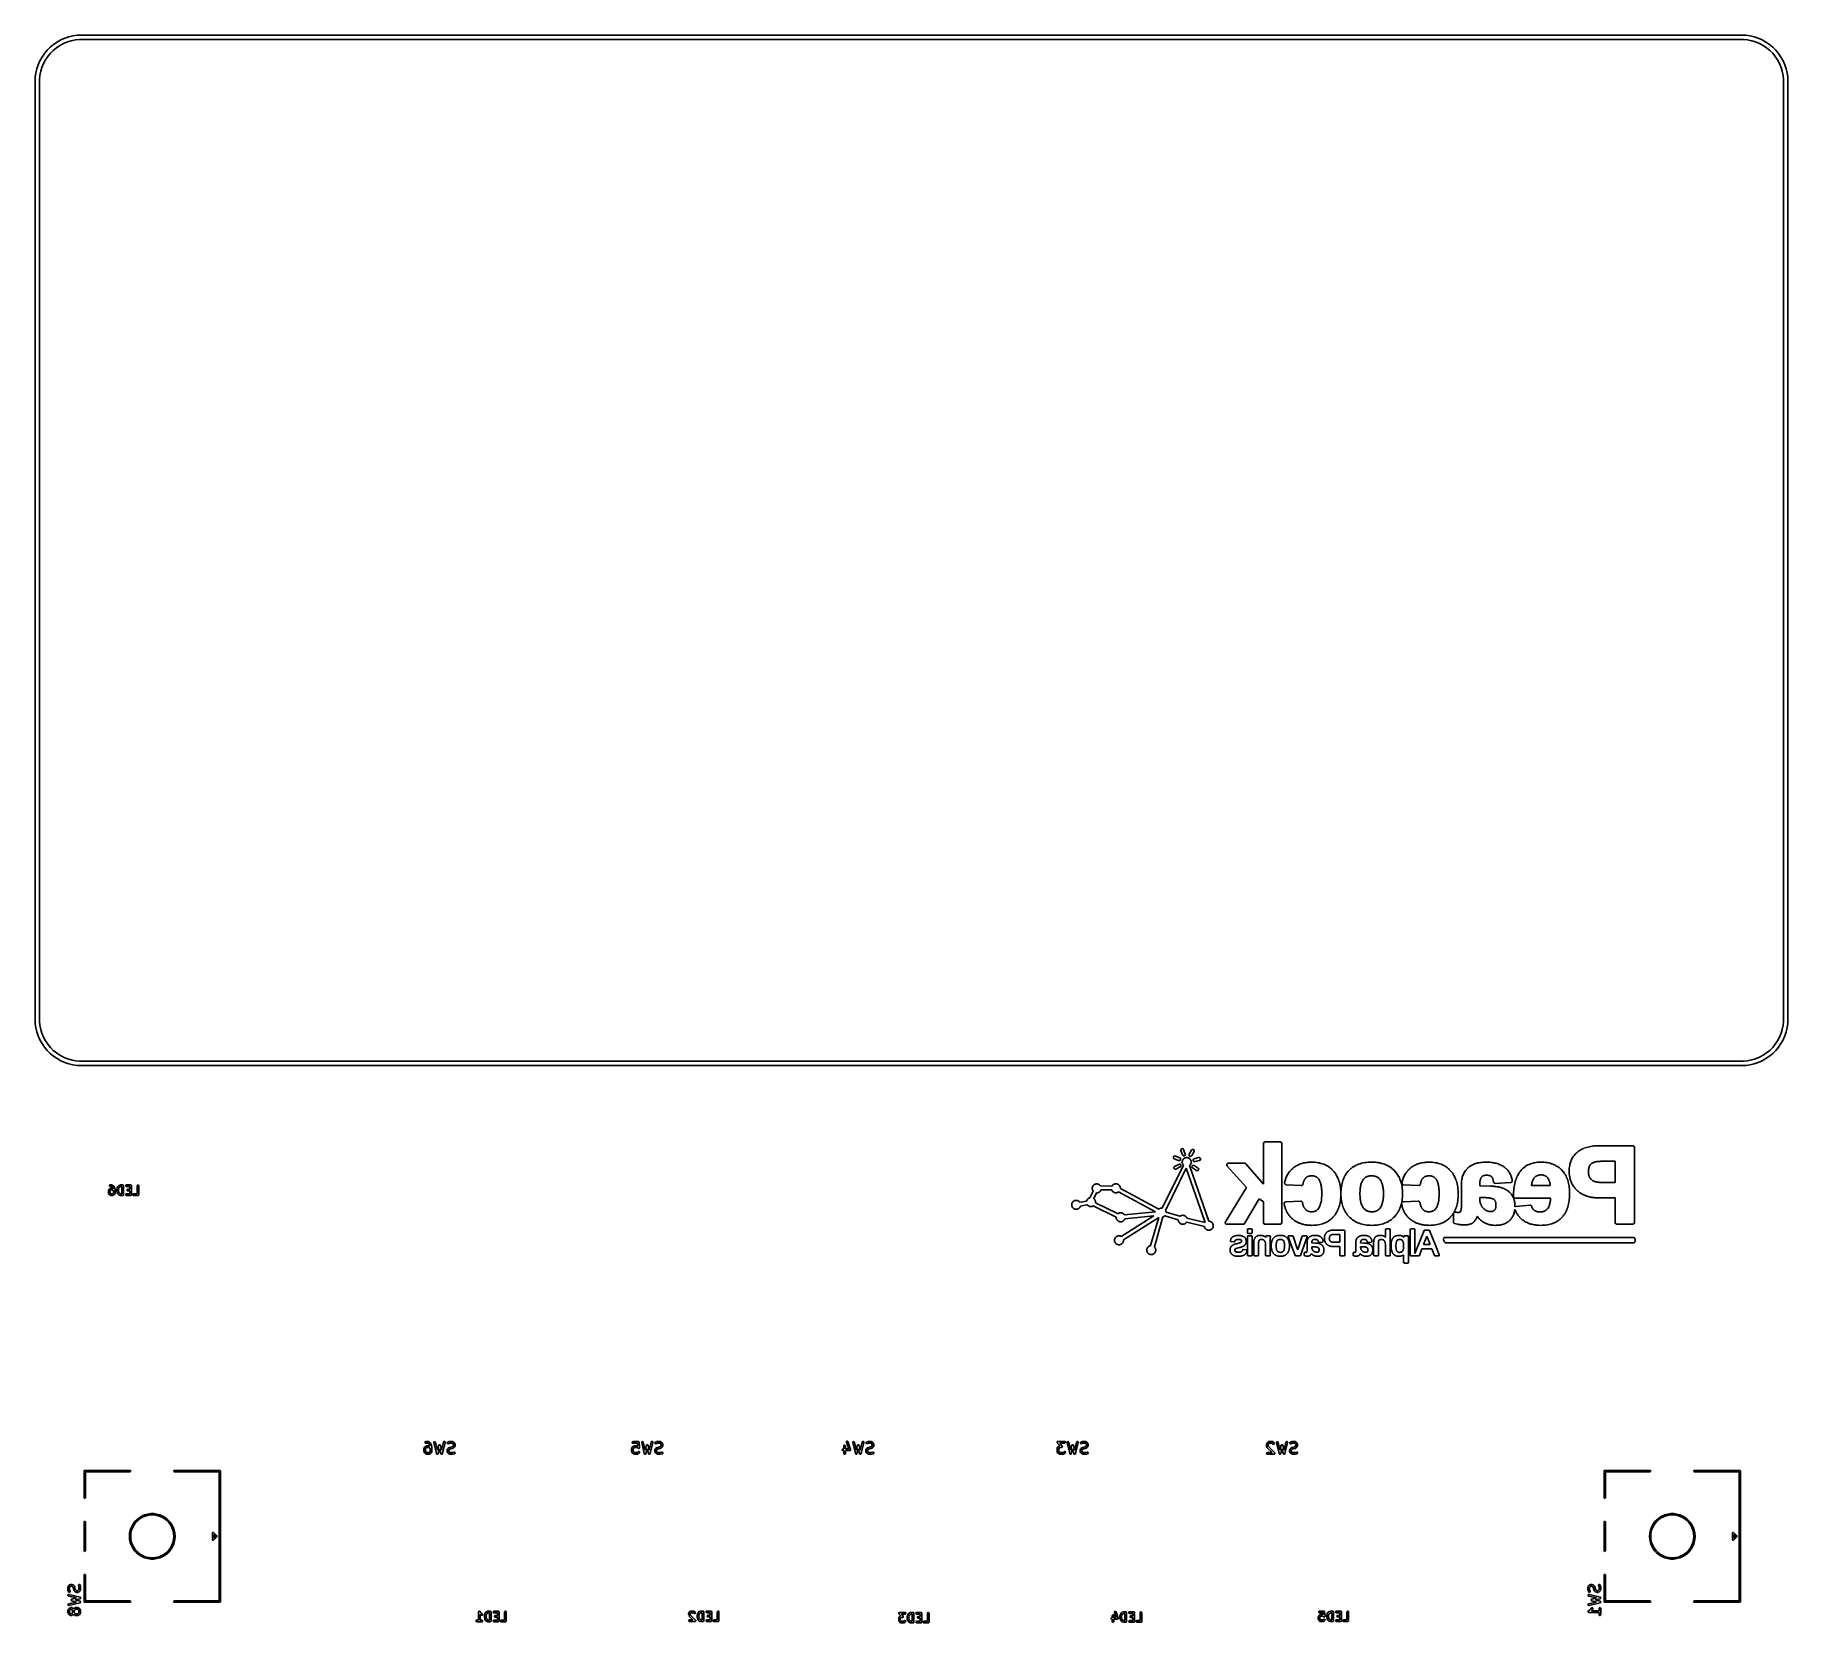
# Model space of a CAD drawing. Extents: x 0.85 to 7.08, y -8.11 to -2.46.
import ezdxf

# ---------------------------------------------------------------- set-up
doc = ezdxf.new("R2010")
doc.units = 0
doc.header["$MEASUREMENT"] = 0
doc.layers.add('BLACK', color=7, linetype='CONTINUOUS')

msp = doc.modelspace()

# ---------------------------------------------------------------- linework, layer by layer
at = {"layer": 'BLACK', "linetype": 'CONTINUOUS'}
for p, q in [((0.9141, -2.496), (0.9267, -2.4874)), ((0.9267, -2.4874), (0.9401, -2.4799)), ((0.9497, -2.4925), (0.9368, -2.4995)), ((0.9401, -2.4799), (0.954, -2.4738)), ((0.9633, -2.4869), (0.9497, -2.4925)), ((0.954, -2.4738), (0.9685, -2.4689)), ((0.9774, -2.4827), (0.9633, -2.4869)), ((0.9685, -2.4689), (0.9834, -2.4654)), ((0.9918, -2.4798), (0.9774, -2.4827)), ((0.9834, -2.4654), (0.9985, -2.4633)), ((1.0064, -2.4783), (0.9918, -2.4798)), ((0.9985, -2.4633), (1.0138, -2.4626)), ((1.0138, -2.4783), (1.0064, -2.4783)), ((1.0138, -2.4626), (6.9193, -2.4626)), ((6.9193, -2.4783), (1.0138, -2.4783)), ((6.9193, -2.4626), (6.9345, -2.4633)), ((6.9266, -2.4783), (6.9193, -2.4783)), ((6.9413, -2.4798), (6.9266, -2.4783)), ((6.9345, -2.4633), (6.9497, -2.4654)), ((6.9557, -2.4827), (6.9413, -2.4798)), ((6.9497, -2.4654), (6.9645, -2.4689)), ((6.9698, -2.4869), (6.9557, -2.4827)), ((6.9645, -2.4689), (6.979, -2.4738)), ((6.9833, -2.4925), (6.9698, -2.4869)), ((6.979, -2.4738), (6.993, -2.4799)), ((6.9963, -2.4995), (6.9833, -2.4925)), ((6.993, -2.4799), (7.0063, -2.4874)), ((7.0063, -2.4874), (7.0189, -2.496)), ((0.8596, -2.5682), (0.8658, -2.5542)), ((0.8658, -2.5542), (0.8732, -2.5409)), ((0.8732, -2.5409), (0.8818, -2.5283)), ((0.8853, -2.5509), (0.8784, -2.5639)), ((0.8818, -2.5283), (0.8916, -2.5166)), ((0.8935, -2.5387), (0.8853, -2.5509)), ((0.8916, -2.5166), (0.9024, -2.5058)), ((0.9028, -2.5274), (0.8935, -2.5387)), ((0.9024, -2.5058), (0.9141, -2.496)), ((0.9132, -2.517), (0.9028, -2.5274)), ((0.9246, -2.5076), (0.9132, -2.517)), ((0.9368, -2.4995), (0.9246, -2.5076)), ((7.0085, -2.5076), (6.9963, -2.4995)), ((7.0199, -2.517), (7.0085, -2.5076)), ((7.0189, -2.496), (7.0307, -2.5058)), ((7.0303, -2.5274), (7.0199, -2.517)), ((7.0396, -2.5387), (7.0303, -2.5274)), ((7.0307, -2.5058), (7.0415, -2.5166)), ((7.0478, -2.5509), (7.0396, -2.5387)), ((7.0415, -2.5166), (7.0512, -2.5283)), ((7.0547, -2.5639), (7.0478, -2.5509)), ((7.0512, -2.5283), (7.0599, -2.5409)), ((7.0599, -2.5409), (7.0673, -2.5542)), ((7.0673, -2.5542), (7.0735, -2.5682)), ((0.8484, -2.628), (0.8491, -2.6127)), ((0.8491, -2.6127), (0.8512, -2.5976)), ((0.8512, -2.5976), (0.8547, -2.5827)), ((0.8547, -2.5827), (0.8596, -2.5682)), ((0.8656, -2.606), (0.8642, -2.6206)), ((0.8685, -2.5916), (0.8656, -2.606)), ((0.8727, -2.5775), (0.8685, -2.5916)), ((0.8784, -2.5639), (0.8727, -2.5775)), ((7.0603, -2.5775), (7.0547, -2.5639)), ((7.0646, -2.5916), (7.0603, -2.5775)), ((7.0675, -2.606), (7.0646, -2.5916)), ((7.0689, -2.6206), (7.0675, -2.606)), ((7.0735, -2.5682), (7.0783, -2.5827)), ((7.0783, -2.5827), (7.0818, -2.5976)), ((7.0818, -2.5976), (7.0839, -2.6127)), ((7.0839, -2.6127), (7.0846, -2.628)), ((0.8484, -5.9646), (0.8484, -2.628)), ((0.8642, -2.6206), (0.8642, -2.628)), ((0.8642, -2.628), (0.8642, -5.9646)), ((7.0689, -2.628), (7.0689, -2.6206)), ((7.0689, -5.9646), (7.0689, -2.628)), ((7.0846, -2.628), (7.0846, -5.9646)), ((0.8491, -5.9798), (0.8484, -5.9646)), ((0.8512, -5.995), (0.8491, -5.9798)), ((0.8642, -5.9646), (0.8642, -5.9719)), ((0.8642, -5.9719), (0.8656, -5.9865)), ((0.8656, -5.9865), (0.8685, -6.001)), ((7.0646, -6.001), (7.0675, -5.9865)), ((7.0675, -5.9865), (7.0689, -5.9719)), ((7.0689, -5.9719), (7.0689, -5.9646)), ((7.0839, -5.9798), (7.0818, -5.995)), ((7.0846, -5.9646), (7.0839, -5.9798)), ((0.8547, -6.0098), (0.8512, -5.995)), ((0.8596, -6.0243), (0.8547, -6.0098)), ((0.8658, -6.0383), (0.8596, -6.0243)), ((0.8732, -6.0516), (0.8658, -6.0383)), ((0.8685, -6.001), (0.8727, -6.015)), ((0.8727, -6.015), (0.8784, -6.0286)), ((0.8784, -6.0286), (0.8853, -6.0416)), ((0.8853, -6.0416), (0.8935, -6.0538)), ((7.0396, -6.0538), (7.0478, -6.0416)), ((7.0478, -6.0416), (7.0547, -6.0286)), ((7.0547, -6.0286), (7.0603, -6.015)), ((7.0673, -6.0383), (7.0599, -6.0516)), ((7.0603, -6.015), (7.0646, -6.001)), ((7.0735, -6.0243), (7.0673, -6.0383)), ((7.0783, -6.0098), (7.0735, -6.0243)), ((7.0818, -5.995), (7.0783, -6.0098)), ((0.8818, -6.0642), (0.8732, -6.0516)), ((0.8916, -6.076), (0.8818, -6.0642)), ((0.9024, -6.0868), (0.8916, -6.076)), ((0.8935, -6.0538), (0.9028, -6.0652)), ((0.9141, -6.0965), (0.9024, -6.0868)), ((0.9028, -6.0652), (0.9132, -6.0756)), ((0.9132, -6.0756), (0.9246, -6.0849)), ((0.9267, -6.1052), (0.9141, -6.0965)), ((0.9246, -6.0849), (0.9368, -6.093)), ((0.9401, -6.1126), (0.9267, -6.1052)), ((0.9368, -6.093), (0.9497, -6.1)), ((0.9497, -6.1), (0.9633, -6.1056)), ((0.9633, -6.1056), (0.9774, -6.1099)), ((0.9774, -6.1099), (0.9918, -6.1127)), ((6.9413, -6.1127), (6.9557, -6.1099)), ((6.9557, -6.1099), (6.9698, -6.1056)), ((6.9698, -6.1056), (6.9833, -6.1)), ((6.9833, -6.1), (6.9963, -6.093)), ((7.0063, -6.1052), (6.993, -6.1126)), ((6.9963, -6.093), (7.0085, -6.0849)), ((7.0189, -6.0965), (7.0063, -6.1052)), ((7.0085, -6.0849), (7.0199, -6.0756)), ((7.0307, -6.0868), (7.0189, -6.0965)), ((7.0199, -6.0756), (7.0303, -6.0652)), ((7.0303, -6.0652), (7.0396, -6.0538)), ((7.0415, -6.076), (7.0307, -6.0868)), ((7.0512, -6.0642), (7.0415, -6.076)), ((7.0599, -6.0516), (7.0512, -6.0642)), ((0.954, -6.1188), (0.9401, -6.1126)), ((0.9685, -6.1236), (0.954, -6.1188)), ((0.9834, -6.1271), (0.9685, -6.1236)), ((0.9985, -6.1292), (0.9834, -6.1271)), ((0.9918, -6.1127), (1.0064, -6.1142)), ((1.0138, -6.1299), (0.9985, -6.1292)), ((1.0064, -6.1142), (1.0138, -6.1142)), ((1.0138, -6.1142), (6.9193, -6.1142)), ((6.9193, -6.1299), (1.0138, -6.1299)), ((6.9193, -6.1142), (6.9266, -6.1142)), ((6.9345, -6.1292), (6.9193, -6.1299)), ((6.9266, -6.1142), (6.9413, -6.1127)), ((6.9497, -6.1271), (6.9345, -6.1292)), ((6.9645, -6.1236), (6.9497, -6.1271)), ((6.979, -6.1188), (6.9645, -6.1236)), ((6.993, -6.1126), (6.979, -6.1188)), ((5.2187, -6.4069), (5.2195, -6.4039)), ((5.2187, -6.5524), (5.2187, -6.4069)), ((5.2195, -6.4039), (5.2216, -6.4018)), ((5.2216, -6.4018), (5.2246, -6.401)), ((5.2246, -6.401), (5.2779, -6.401)), ((5.2779, -6.401), (5.2809, -6.4018)), ((5.2809, -6.4018), (5.2831, -6.4039)), ((5.2831, -6.4039), (5.2838, -6.4069)), ((5.2838, -6.4069), (5.2838, -6.6887)), ((6.3587, -6.4243), (6.3631, -6.4226)), ((6.3631, -6.4226), (6.3632, -6.4226)), ((6.3632, -6.4226), (6.3634, -6.4225)), ((6.3634, -6.4225), (6.3679, -6.4211)), ((6.3679, -6.4211), (6.368, -6.4211)), ((6.368, -6.4211), (6.3681, -6.421)), ((6.3681, -6.421), (6.3728, -6.4197)), ((6.3728, -6.4197), (6.373, -6.4197)), ((6.373, -6.4197), (6.3731, -6.4196)), ((6.3731, -6.4196), (6.378, -6.4185)), ((6.378, -6.4185), (6.3781, -6.4185)), ((6.3781, -6.4185), (6.3782, -6.4184)), ((6.3782, -6.4184), (6.3832, -6.4175)), ((6.3832, -6.4175), (6.3834, -6.4175)), ((6.3834, -6.4175), (6.3835, -6.4174)), ((6.3835, -6.4174), (6.3887, -6.4167)), ((6.3887, -6.4167), (6.3888, -6.4167)), ((6.3888, -6.4167), (6.3889, -6.4166)), ((6.3889, -6.4166), (6.3943, -6.416)), ((6.3943, -6.416), (6.3944, -6.416)), ((6.3944, -6.416), (6.3945, -6.416)), ((6.3945, -6.416), (6.4001, -6.4156)), ((6.4001, -6.4156), (6.4002, -6.4156)), ((6.4002, -6.4156), (6.4003, -6.4156)), ((6.4003, -6.4156), (6.406, -6.4153)), ((6.406, -6.4153), (6.4061, -6.4153)), ((6.4061, -6.4153), (6.4062, -6.4153)), ((6.4062, -6.4153), (6.4121, -6.4152)), ((6.4121, -6.4152), (6.4122, -6.4152)), ((6.4122, -6.4152), (6.4122, -6.4152)), ((6.4122, -6.4152), (6.5324, -6.4152)), ((6.5324, -6.4152), (6.5353, -6.416)), ((6.5353, -6.416), (6.5375, -6.4182)), ((6.5375, -6.4182), (6.5383, -6.4211)), ((6.5383, -6.4211), (6.5383, -6.4646)), ((4.8585, -6.6372), (4.9337, -6.484)), ((4.8982, -6.4552), (4.8997, -6.4527)), ((4.8984, -6.4582), (4.8982, -6.4552)), ((4.9001, -6.4605), (4.8984, -6.4582)), ((4.8997, -6.4527), (4.9023, -6.4513)), ((4.9014, -6.4613), (4.9001, -6.4605)), ((4.917, -6.4675), (4.9014, -6.4613)), ((4.9023, -6.4513), (4.9052, -6.4516)), ((4.9026, -6.4889), (4.9176, -6.4814)), ((4.9052, -6.4516), (4.9208, -6.4578)), ((4.9199, -6.4677), (4.917, -6.4675)), ((4.9176, -6.4814), (4.919, -6.4809)), ((4.919, -6.4809), (4.9219, -6.4812)), ((4.9225, -6.4664), (4.9199, -6.4677)), ((4.9208, -6.4578), (4.9221, -6.4585)), ((4.9219, -6.4812), (4.9242, -6.4831)), ((4.9221, -6.4585), (4.9238, -6.4609)), ((4.924, -6.4638), (4.9225, -6.4664)), ((4.9238, -6.4609), (4.924, -6.4638)), ((4.9242, -6.4831), (4.9251, -6.4859)), ((4.9247, -6.4308), (4.9254, -6.428)), ((4.925, -6.4323), (4.9247, -6.4308)), ((4.9308, -6.448), (4.925, -6.4323)), ((4.9254, -6.428), (4.9274, -6.4259)), ((4.9274, -6.4259), (4.9303, -6.4253)), ((4.9296, -6.4728), (4.9297, -6.4726)), ((4.9296, -6.4731), (4.9296, -6.4728)), ((4.9297, -6.4734), (4.9296, -6.4731)), ((4.9296, -6.4736), (4.9297, -6.4734)), ((4.9296, -6.4739), (4.9296, -6.4736)), ((4.9297, -6.4742), (4.9296, -6.4739)), ((4.9297, -6.4715), (4.9298, -6.4712)), ((4.9298, -6.4718), (4.9297, -6.4715)), ((4.9297, -6.472), (4.9298, -6.4718)), ((4.9297, -6.4723), (4.9297, -6.472)), ((4.9297, -6.4726), (4.9297, -6.4723)), ((4.9297, -6.4745), (4.9297, -6.4742)), ((4.9297, -6.4747), (4.9297, -6.4745)), ((4.9298, -6.475), (4.9297, -6.4747)), ((4.9298, -6.4712), (4.9299, -6.471)), ((4.9298, -6.4753), (4.9298, -6.475)), ((4.9298, -6.4755), (4.9298, -6.4753)), ((4.9299, -6.4758), (4.9298, -6.4755)), ((4.9299, -6.4704), (4.93, -6.4702)), ((4.9299, -6.4707), (4.9299, -6.4704)), ((4.9299, -6.471), (4.9299, -6.4707)), ((4.9299, -6.4761), (4.9299, -6.4758)), ((4.9299, -6.4763), (4.9299, -6.4761)), ((4.93, -6.4766), (4.9299, -6.4763)), ((4.93, -6.4699), (4.9301, -6.4696)), ((4.93, -6.4702), (4.93, -6.4699)), ((4.93, -6.4768), (4.93, -6.4766)), ((4.9301, -6.4771), (4.93, -6.4768)), ((4.9301, -6.4696), (4.9302, -6.4694)), ((4.9302, -6.4773), (4.9301, -6.4771)), ((4.9302, -6.4691), (4.9303, -6.4689)), ((4.9302, -6.4694), (4.9302, -6.4691)), ((4.9302, -6.4776), (4.9302, -6.4773)), ((4.9303, -6.4779), (4.9302, -6.4776)), ((4.9303, -6.4253), (4.9331, -6.4263)), ((4.9303, -6.4689), (4.9304, -6.4686)), ((4.9304, -6.4781), (4.9303, -6.4779)), ((4.9304, -6.4684), (4.9305, -6.4681)), ((4.9304, -6.4686), (4.9304, -6.4684)), ((4.9304, -6.4784), (4.9304, -6.4781)), ((4.9305, -6.4786), (4.9304, -6.4784)), ((4.9305, -6.4681), (4.9307, -6.4679)), ((4.9307, -6.4788), (4.9305, -6.4786)), ((4.9307, -6.4676), (4.9308, -6.4674)), ((4.9307, -6.4679), (4.9307, -6.4676)), ((4.9307, -6.4791), (4.9307, -6.4788)), ((4.9308, -6.4793), (4.9307, -6.4791)), ((4.9325, -6.4504), (4.9308, -6.448)), ((4.9308, -6.4674), (4.9309, -6.4671)), ((4.9309, -6.4796), (4.9308, -6.4793)), ((4.9309, -6.4671), (4.931, -6.4669)), ((4.931, -6.4798), (4.9309, -6.4796)), ((4.931, -6.4669), (4.9311, -6.4667)), ((4.9311, -6.4801), (4.931, -6.4798)), ((4.9311, -6.4667), (4.9313, -6.4664)), ((4.9313, -6.4803), (4.9311, -6.4801)), ((4.9313, -6.4662), (4.9315, -6.4659)), ((4.9313, -6.4664), (4.9313, -6.4662)), ((4.9313, -6.4805), (4.9313, -6.4803)), ((4.9314, -6.4807), (4.9313, -6.4805)), ((4.9316, -6.4809), (4.9314, -6.4807)), ((4.9315, -6.4659), (4.9316, -6.4657)), ((4.9316, -6.4657), (4.9317, -6.4655)), ((4.9317, -6.4812), (4.9316, -6.4809)), ((4.9317, -6.4655), (4.9318, -6.4653)), ((4.9318, -6.4814), (4.9317, -6.4812)), ((4.9318, -6.4653), (4.932, -6.4651)), ((4.932, -6.4816), (4.9318, -6.4814)), ((4.932, -6.4651), (4.9321, -6.4648)), ((4.9321, -6.4819), (4.932, -6.4816)), ((4.9321, -6.4648), (4.9322, -6.4646)), ((4.9322, -6.4821), (4.9321, -6.4819)), ((4.9322, -6.4646), (4.9324, -6.4644)), ((4.9324, -6.4823), (4.9322, -6.4821)), ((4.9324, -6.4644), (4.9325, -6.4642)), ((4.9325, -6.4825), (4.9324, -6.4823)), ((4.9353, -6.4514), (4.9325, -6.4504)), ((4.9325, -6.4642), (4.9327, -6.464)), ((4.9327, -6.4827), (4.9325, -6.4825)), ((4.9327, -6.464), (4.9329, -6.4638)), ((4.9328, -6.4829), (4.9327, -6.4827)), ((4.933, -6.4831), (4.9328, -6.4829)), ((4.9329, -6.4638), (4.933, -6.4636)), ((4.933, -6.4636), (4.9331, -6.4634)), ((4.9331, -6.4833), (4.933, -6.4831)), ((4.9331, -6.4263), (4.9348, -6.4287)), ((4.9331, -6.4634), (4.9333, -6.4632)), ((4.9333, -6.4835), (4.9331, -6.4833)), ((4.9333, -6.4632), (4.9335, -6.463)), ((4.9334, -6.4837), (4.9333, -6.4835)), ((4.9336, -6.4839), (4.9334, -6.4837)), ((4.9335, -6.463), (4.9336, -6.4628)), ((4.9336, -6.4628), (4.9338, -6.4626)), ((4.9337, -6.484), (4.9336, -6.4839)), ((4.9338, -6.4626), (4.934, -6.4624)), ((4.934, -6.4624), (4.9342, -6.4622)), ((4.9342, -6.4622), (4.9344, -6.4621)), ((4.9344, -6.4621), (4.9345, -6.4619)), ((4.9345, -6.4619), (4.9347, -6.4617)), ((4.9347, -6.4617), (4.9349, -6.4615)), ((4.9348, -6.4287), (4.9406, -6.4445)), ((4.9349, -6.4615), (4.9351, -6.4613)), ((4.9351, -6.4613), (4.9353, -6.4612)), ((4.9382, -6.4508), (4.9353, -6.4514)), ((4.9353, -6.4612), (4.9355, -6.4611)), ((4.9355, -6.4611), (4.9357, -6.4609)), ((4.9357, -6.4609), (4.9359, -6.4607)), ((4.9359, -6.4607), (4.9361, -6.4606)), ((4.9361, -6.4606), (4.9363, -6.4604)), ((4.9363, -6.4604), (4.9365, -6.4602)), ((4.9365, -6.4602), (4.9367, -6.4601)), ((4.9367, -6.4601), (4.9369, -6.46)), ((4.9369, -6.46), (4.9371, -6.4598)), ((4.9371, -6.4598), (4.9374, -6.4597)), ((4.9374, -6.4597), (4.9376, -6.4596)), ((4.9376, -6.4596), (4.9378, -6.4594)), ((4.9378, -6.4594), (4.938, -6.4593)), ((4.938, -6.4593), (4.9382, -6.4592)), ((4.9402, -6.4488), (4.9382, -6.4508)), ((4.9382, -6.4592), (4.9385, -6.4591)), ((4.9385, -6.4591), (4.9387, -6.459)), ((4.9387, -6.459), (4.9389, -6.4588)), ((4.9389, -6.4588), (4.9392, -6.4587)), ((4.9392, -6.4587), (4.9394, -6.4587)), ((4.9394, -6.4587), (4.9396, -6.4585)), ((4.9396, -6.4585), (4.9399, -6.4584)), ((4.9399, -6.4584), (4.9401, -6.4584)), ((4.9401, -6.4584), (4.9404, -6.4583)), ((4.9409, -6.4459), (4.9402, -6.4488)), ((4.9404, -6.4583), (4.9406, -6.4582)), ((4.9406, -6.4445), (4.9409, -6.4459)), ((4.9406, -6.4582), (4.9409, -6.4581)), ((4.9409, -6.4581), (4.9411, -6.458)), ((4.9411, -6.458), (4.9414, -6.4579)), ((4.9414, -6.4579), (4.9416, -6.4579)), ((4.9416, -6.4579), (4.9419, -6.4578)), ((4.9419, -6.4578), (4.9421, -6.4578)), ((4.9421, -6.4578), (4.9424, -6.4578)), ((4.9424, -6.4578), (4.9427, -6.4577)), ((4.9427, -6.4577), (4.9429, -6.4576)), ((4.9429, -6.4576), (4.9432, -6.4576)), ((4.9432, -6.4576), (4.9434, -6.4575)), ((4.9434, -6.4575), (4.9437, -6.4575)), ((4.9437, -6.4575), (4.944, -6.4575)), ((4.944, -6.4575), (4.9442, -6.4574)), ((4.9442, -6.4574), (4.9445, -6.4574)), ((4.9445, -6.4574), (4.9448, -6.4574)), ((4.9448, -6.4574), (4.945, -6.4574)), ((4.945, -6.4574), (4.9453, -6.4574)), ((4.9453, -6.4574), (4.9456, -6.4574)), ((4.9456, -6.4574), (4.9459, -6.4574)), ((4.9459, -6.4574), (4.9461, -6.4574)), ((4.9461, -6.4574), (4.9464, -6.4574)), ((4.9464, -6.4574), (4.9467, -6.4574)), ((4.9467, -6.4574), (4.947, -6.4574)), ((4.947, -6.4574), (4.9472, -6.4575)), ((4.9472, -6.4575), (4.9475, -6.4575)), ((4.9475, -6.4575), (4.9478, -6.4575)), ((4.9478, -6.4575), (4.948, -6.4576)), ((4.948, -6.4576), (4.9483, -6.4576)), ((4.9483, -6.4576), (4.9486, -6.4576)), ((4.9486, -6.4576), (4.9488, -6.4577)), ((4.9488, -6.4577), (4.9491, -6.4578)), ((4.9491, -6.4578), (4.9493, -6.4578)), ((4.9493, -6.4578), (4.9496, -6.4579)), ((4.9496, -6.4579), (4.9499, -6.4579)), ((4.9499, -6.4579), (4.9501, -6.458)), ((4.9501, -6.458), (4.9504, -6.4581)), ((4.9504, -6.4581), (4.9506, -6.4582)), ((4.9506, -6.4582), (4.9509, -6.4583)), ((4.9509, -6.4583), (4.9511, -6.4584)), ((4.9511, -6.4584), (4.9514, -6.4584)), ((4.9514, -6.4584), (4.9516, -6.4585)), ((4.9516, -6.4585), (4.9518, -6.4587)), ((4.9518, -6.4587), (4.9521, -6.4587)), ((4.9521, -6.4587), (4.9523, -6.4589)), ((4.9523, -6.4589), (4.9525, -6.459)), ((4.9525, -6.459), (4.9528, -6.4591)), ((4.9528, -6.4591), (4.953, -6.4592)), ((4.953, -6.4592), (4.9532, -6.4594)), ((4.9532, -6.4594), (4.9535, -6.4594)), ((4.9535, -6.4594), (4.9537, -6.4596)), ((4.9537, -6.4596), (4.9539, -6.4597)), ((4.9539, -6.4483), (4.9545, -6.4454)), ((4.9549, -6.451), (4.9539, -6.4483)), ((4.9539, -6.4597), (4.9541, -6.4598)), ((4.9541, -6.4598), (4.9544, -6.46)), ((4.9544, -6.46), (4.9546, -6.4602)), ((4.9545, -6.4454), (4.9624, -6.4306)), ((4.9546, -6.4602), (4.9548, -6.4603)), ((4.9548, -6.4603), (4.955, -6.4604)), ((4.9573, -6.4528), (4.9549, -6.451)), ((4.955, -6.4604), (4.9552, -6.4606)), ((4.9552, -6.4606), (4.9554, -6.4607)), ((4.9554, -6.4607), (4.9556, -6.4609)), ((4.9556, -6.4609), (4.9558, -6.4611)), ((4.956, -6.4855), (4.9557, -6.4857)), ((4.9557, -6.4857), (4.9557, -6.4857)), ((4.9558, -6.4611), (4.956, -6.4612)), ((4.956, -6.4612), (4.9562, -6.4614)), ((4.9562, -6.4854), (4.956, -6.4855)), ((4.9562, -6.4614), (4.9564, -6.4616)), ((4.9563, -6.4852), (4.9562, -6.4854)), ((4.9565, -6.485), (4.9563, -6.4852)), ((4.9564, -6.4616), (4.9566, -6.4617)), ((4.9567, -6.4849), (4.9565, -6.485)), ((4.9566, -6.4617), (4.9568, -6.4619)), ((4.9569, -6.4846), (4.9567, -6.4849)), ((4.9568, -6.4619), (4.9569, -6.4621)), ((4.9569, -6.4621), (4.9571, -6.4623)), ((4.9571, -6.4845), (4.9569, -6.4846)), ((4.9571, -6.4623), (4.9573, -6.4624)), ((4.9573, -6.4843), (4.9571, -6.4845)), ((4.9602, -6.4529), (4.9573, -6.4528)), ((4.9573, -6.4624), (4.9574, -6.4627)), ((4.9574, -6.4841), (4.9573, -6.4843)), ((4.9574, -6.4627), (4.9576, -6.4628)), ((4.9576, -6.4839), (4.9574, -6.4841)), ((4.9576, -6.4628), (4.9578, -6.463)), ((4.9578, -6.4837), (4.9576, -6.4839)), ((4.9578, -6.463), (4.9579, -6.4632)), ((4.9579, -6.4835), (4.9578, -6.4837)), ((4.9579, -6.4632), (4.9581, -6.4634)), ((4.9581, -6.4834), (4.9579, -6.4835)), ((4.9581, -6.4634), (4.9583, -6.4636)), ((4.9583, -6.4831), (4.9581, -6.4834)), ((4.9583, -6.4636), (4.9584, -6.4638)), ((4.9584, -6.4829), (4.9583, -6.4831)), ((4.9584, -6.4638), (4.9586, -6.464)), ((4.9586, -6.4827), (4.9584, -6.4829)), ((4.9586, -6.464), (4.9587, -6.4642)), ((4.9587, -6.4825), (4.9586, -6.4827)), ((4.9587, -6.4642), (4.9588, -6.4645)), ((4.9588, -6.4823), (4.9587, -6.4825)), ((4.9588, -6.4645), (4.959, -6.4646)), ((4.959, -6.4821), (4.9588, -6.4823)), ((4.959, -6.4646), (4.9592, -6.4649)), ((4.9591, -6.4819), (4.959, -6.4821)), ((4.9592, -6.4816), (4.9591, -6.4819)), ((4.9592, -6.4649), (4.9593, -6.4651)), ((4.9594, -6.4814), (4.9592, -6.4816)), ((4.9593, -6.4651), (4.9594, -6.4653)), ((4.9594, -6.4653), (4.9596, -6.4655)), ((4.9595, -6.4812), (4.9594, -6.4814)), ((4.9596, -6.481), (4.9595, -6.4812)), ((4.9596, -6.4655), (4.9596, -6.4658)), ((4.9596, -6.4658), (4.9598, -6.466)), ((4.9598, -6.4808), (4.9596, -6.481)), ((4.9598, -6.466), (4.9599, -6.4662)), ((4.9599, -6.4805), (4.9598, -6.4808)), ((4.9599, -6.4662), (4.96, -6.4665)), ((4.96, -6.4803), (4.9599, -6.4805)), ((4.96, -6.4665), (4.9601, -6.4667)), ((4.9601, -6.4801), (4.96, -6.4803)), ((4.9601, -6.4667), (4.9602, -6.4669)), ((4.9602, -6.4798), (4.9601, -6.4801)), ((4.9628, -6.4515), (4.9602, -6.4529)), ((4.9602, -6.4669), (4.9603, -6.4672)), ((4.9603, -6.4796), (4.9602, -6.4798)), ((4.9603, -6.4672), (4.9604, -6.4674)), ((4.9604, -6.4793), (4.9603, -6.4796)), ((4.9604, -6.4674), (4.9605, -6.4676)), ((4.9605, -6.4791), (4.9604, -6.4793)), ((4.9605, -6.4676), (4.9606, -6.4679)), ((4.9606, -6.4788), (4.9605, -6.4791)), ((4.9606, -6.4679), (4.9607, -6.4681)), ((4.9607, -6.4786), (4.9606, -6.4788)), ((4.9607, -6.4681), (4.9608, -6.4684)), ((4.9608, -6.4784), (4.9607, -6.4786)), ((4.9608, -6.4684), (4.9608, -6.4686)), ((4.9608, -6.4686), (4.961, -6.4689)), ((4.961, -6.4779), (4.9608, -6.4781)), ((4.9608, -6.4781), (4.9608, -6.4784)), ((4.961, -6.4689), (4.961, -6.4691)), ((4.961, -6.4691), (4.9611, -6.4694)), ((4.9611, -6.4773), (4.961, -6.4776)), ((4.961, -6.4776), (4.961, -6.4779)), ((4.9611, -6.4694), (4.9612, -6.4696)), ((4.9612, -6.4771), (4.9611, -6.4773)), ((4.9612, -6.4696), (4.9612, -6.4699)), ((4.9612, -6.4699), (4.9612, -6.4702)), ((4.9612, -6.4702), (4.9613, -6.4704)), ((4.9613, -6.4763), (4.9612, -6.4765)), ((4.9612, -6.4765), (4.9612, -6.4768)), ((4.9612, -6.4768), (4.9612, -6.4771)), ((4.9613, -6.4704), (4.9614, -6.4707)), ((4.9614, -6.476), (4.9613, -6.4763)), ((4.9614, -6.4707), (4.9614, -6.4709)), ((4.9614, -6.4709), (4.9615, -6.4712)), ((4.9615, -6.4755), (4.9614, -6.4758)), ((4.9614, -6.4758), (4.9614, -6.476)), ((4.9615, -6.4712), (4.9615, -6.4715)), ((4.9615, -6.4715), (4.9615, -6.4717)), ((4.9615, -6.4717), (4.9615, -6.472)), ((4.9615, -6.472), (4.9616, -6.4723)), ((4.9616, -6.4723), (4.9615, -6.4725)), ((4.9615, -6.4725), (4.9616, -6.4728)), ((4.9616, -6.4739), (4.9615, -6.4741)), ((4.9615, -6.4741), (4.9616, -6.4744)), ((4.9616, -6.4744), (4.9615, -6.4747)), ((4.9615, -6.4747), (4.9615, -6.475)), ((4.9615, -6.475), (4.9615, -6.4752)), ((4.9615, -6.4752), (4.9615, -6.4755)), ((4.9616, -6.4728), (4.9616, -6.4731)), ((4.9616, -6.4731), (4.9616, -6.4733)), ((4.9616, -6.4733), (4.9616, -6.4736)), ((4.9616, -6.4736), (4.9616, -6.4739)), ((4.9624, -6.4306), (4.9633, -6.4294)), ((4.9637, -6.4503), (4.9628, -6.4515)), ((4.9633, -6.4294), (4.9658, -6.428)), ((4.9716, -6.4355), (4.9637, -6.4503)), ((4.9646, -6.4871), (4.9665, -6.485)), ((4.9658, -6.428), (4.9687, -6.4282)), ((4.9665, -6.485), (4.9694, -6.4843)), ((4.9683, -6.4654), (4.9697, -6.4628)), ((4.9686, -6.4683), (4.9683, -6.4654)), ((4.9704, -6.4706), (4.9686, -6.4683)), ((4.9687, -6.4282), (4.9711, -6.4299)), ((4.9694, -6.4843), (4.9722, -6.4852)), ((4.9697, -6.4628), (4.9722, -6.4613)), ((4.9732, -6.4716), (4.9704, -6.4706)), ((4.9711, -6.4299), (4.9722, -6.4326)), ((4.9722, -6.4326), (4.9716, -6.4355)), ((4.9722, -6.4613), (4.9885, -6.4574)), ((4.9722, -6.4852), (4.986, -6.4947)), ((4.9747, -6.4715), (4.9732, -6.4716)), ((4.991, -6.4675), (4.9747, -6.4715)), ((4.9885, -6.4574), (4.99, -6.4572)), ((4.99, -6.4572), (4.9928, -6.4582)), ((4.9935, -6.466), (4.991, -6.4675)), ((4.9928, -6.4582), (4.9946, -6.4605)), ((4.9949, -6.4634), (4.9935, -6.466)), ((4.9946, -6.4605), (4.9949, -6.4634)), ((5.088, -6.4832), (5.0883, -6.4823)), ((5.0882, -6.4838), (5.088, -6.4832)), ((5.0882, -6.4844), (5.0882, -6.4838)), ((5.0886, -6.4853), (5.0882, -6.4844)), ((5.0883, -6.4814), (5.0887, -6.4809)), ((5.0883, -6.4823), (5.0883, -6.4814)), ((5.0888, -6.4862), (5.0886, -6.4853)), ((5.0887, -6.4809), (5.0888, -6.4803)), ((5.0888, -6.4803), (5.0895, -6.4796)), ((5.0895, -6.4796), (5.09, -6.4788)), ((5.09, -6.4788), (5.0905, -6.4785)), ((5.0905, -6.4785), (5.091, -6.4781)), ((5.091, -6.4781), (5.0919, -6.4779)), ((5.0919, -6.4779), (5.0927, -6.4774)), ((5.0927, -6.4774), (5.0933, -6.4775)), ((5.0933, -6.4775), (5.0939, -6.4773)), ((5.0939, -6.4773), (5.1513, -6.4773)), ((5.1513, -6.4773), (5.1522, -6.4776)), ((5.1522, -6.4776), (5.1532, -6.4776)), ((5.1532, -6.4776), (5.1537, -6.478)), ((5.1537, -6.478), (5.1542, -6.4781)), ((5.1542, -6.4781), (5.1549, -6.4788)), ((5.1549, -6.4788), (5.1558, -6.4794)), ((5.1558, -6.4794), (5.2187, -6.5524)), ((5.3362, -6.4862), (5.3395, -6.4845)), ((5.3395, -6.4845), (5.3397, -6.4844)), ((5.3397, -6.4844), (5.3398, -6.4843)), ((5.3398, -6.4843), (5.3432, -6.4827)), ((5.3432, -6.4827), (5.3433, -6.4827)), ((5.3433, -6.4827), (5.3434, -6.4826)), ((5.3434, -6.4826), (5.3469, -6.4811)), ((5.3469, -6.4811), (5.3471, -6.4811)), ((5.3471, -6.4811), (5.3472, -6.481)), ((5.3472, -6.481), (5.3508, -6.4797)), ((5.3508, -6.4797), (5.3509, -6.4796)), ((5.3509, -6.4796), (5.351, -6.4796)), ((5.351, -6.4796), (5.3547, -6.4784)), ((5.3547, -6.4784), (5.3549, -6.4784)), ((5.3549, -6.4784), (5.355, -6.4783)), ((5.355, -6.4783), (5.3588, -6.4772)), ((5.3588, -6.4772), (5.3589, -6.4772)), ((5.3589, -6.4772), (5.359, -6.4772)), ((5.359, -6.4772), (5.3629, -6.4762)), ((5.3629, -6.4762), (5.363, -6.4762)), ((5.363, -6.4762), (5.3631, -6.4762)), ((5.3631, -6.4762), (5.3671, -6.4754)), ((5.3671, -6.4754), (5.3672, -6.4754)), ((5.3672, -6.4754), (5.3673, -6.4754)), ((5.3673, -6.4754), (5.3714, -6.4747)), ((5.3714, -6.4747), (5.3715, -6.4747)), ((5.3715, -6.4747), (5.3717, -6.4747)), ((5.3717, -6.4747), (5.3758, -6.4742)), ((5.3758, -6.4742), (5.3759, -6.4742)), ((5.3759, -6.4742), (5.3761, -6.4742)), ((5.3761, -6.4742), (5.3803, -6.4738)), ((5.3803, -6.4738), (5.3804, -6.4738)), ((5.3804, -6.4738), (5.3805, -6.4738)), ((5.3805, -6.4738), (5.3849, -6.4736)), ((5.3849, -6.4736), (5.385, -6.4736)), ((5.385, -6.4736), (5.3851, -6.4736)), ((5.3851, -6.4736), (5.3896, -6.4735)), ((5.3896, -6.4735), (5.3897, -6.4735)), ((5.3897, -6.4735), (5.3898, -6.4735)), ((5.3898, -6.4735), (5.3956, -6.4736)), ((5.3956, -6.4736), (5.3957, -6.4737)), ((5.3957, -6.4737), (5.3959, -6.4736)), ((5.3959, -6.4736), (5.4015, -6.474)), ((5.4015, -6.474), (5.4016, -6.474)), ((5.4016, -6.474), (5.4017, -6.474)), ((5.4017, -6.474), (5.4072, -6.4745)), ((5.4072, -6.4745), (5.4073, -6.4746)), ((5.4073, -6.4746), (5.4075, -6.4746)), ((5.4075, -6.4746), (5.4128, -6.4754)), ((5.4128, -6.4754), (5.4129, -6.4754)), ((5.4129, -6.4754), (5.413, -6.4754)), ((5.413, -6.4754), (5.4182, -6.4764)), ((5.4182, -6.4764), (5.4183, -6.4765)), ((5.4183, -6.4765), (5.4185, -6.4765)), ((5.4185, -6.4765), (5.4234, -6.4777)), ((5.4234, -6.4777), (5.4236, -6.4778)), ((5.4236, -6.4778), (5.4237, -6.4778)), ((5.4237, -6.4778), (5.4285, -6.4792)), ((5.4285, -6.4792), (5.4286, -6.4793)), ((5.4286, -6.4793), (5.4288, -6.4793)), ((5.4288, -6.4793), (5.4334, -6.481)), ((5.4334, -6.481), (5.4336, -6.4811)), ((5.4336, -6.4811), (5.4337, -6.4811)), ((5.4337, -6.4811), (5.4382, -6.483)), ((5.4382, -6.483), (5.4383, -6.4831)), ((5.4383, -6.4831), (5.4385, -6.4831)), ((5.4385, -6.4831), (5.4428, -6.4852)), ((5.4428, -6.4852), (5.4429, -6.4854)), ((5.4429, -6.4854), (5.4431, -6.4854)), ((5.4431, -6.4854), (5.4472, -6.4877)), ((5.543, -6.4872), (5.5473, -6.4849)), ((5.5473, -6.4849), (5.5475, -6.4849)), ((5.5475, -6.4849), (5.5476, -6.4848)), ((5.5476, -6.4848), (5.5521, -6.4827)), ((5.5521, -6.4827), (5.5523, -6.4827)), ((5.5523, -6.4827), (5.5524, -6.4826)), ((5.5524, -6.4826), (5.5571, -6.4808)), ((5.5571, -6.4808), (5.5573, -6.4808)), ((5.5573, -6.4808), (5.5574, -6.4807)), ((5.5574, -6.4807), (5.5623, -6.4791)), ((5.5623, -6.4791), (5.5625, -6.4791)), ((5.5625, -6.4791), (5.5626, -6.479)), ((5.5626, -6.479), (5.5677, -6.4776)), ((5.5677, -6.4776), (5.5678, -6.4776)), ((5.5678, -6.4776), (5.5679, -6.4775)), ((5.5679, -6.4775), (5.5732, -6.4763)), ((5.5732, -6.4763), (5.5733, -6.4763)), ((5.5733, -6.4763), (5.5735, -6.4763)), ((5.5735, -6.4763), (5.5789, -6.4753)), ((5.5789, -6.4753), (5.5791, -6.4753)), ((5.5791, -6.4753), (5.5792, -6.4753)), ((5.5792, -6.4753), (5.5848, -6.4745)), ((5.5848, -6.4745), (5.5849, -6.4745)), ((5.5849, -6.4745), (5.585, -6.4745)), ((5.585, -6.4745), (5.5909, -6.474)), ((5.5909, -6.474), (5.591, -6.474)), ((5.591, -6.474), (5.5911, -6.4739)), ((5.5911, -6.4739), (5.5971, -6.4736)), ((5.5971, -6.4736), (5.5972, -6.4736)), ((5.5972, -6.4736), (5.5973, -6.4736)), ((5.5973, -6.4736), (5.6035, -6.4735)), ((5.6035, -6.4735), (5.6036, -6.4735)), ((5.6036, -6.4735), (5.6037, -6.4735)), ((5.6037, -6.4735), (5.6098, -6.4736)), ((5.6098, -6.4736), (5.6099, -6.4737)), ((5.6099, -6.4737), (5.61, -6.4736)), ((5.61, -6.4736), (5.6159, -6.474)), ((5.6159, -6.474), (5.616, -6.474)), ((5.616, -6.474), (5.6161, -6.474)), ((5.6161, -6.474), (5.6219, -6.4745)), ((5.6219, -6.4745), (5.622, -6.4746)), ((5.622, -6.4746), (5.6221, -6.4746)), ((5.6221, -6.4746), (5.6277, -6.4753)), ((5.6277, -6.4753), (5.6278, -6.4754)), ((5.6278, -6.4754), (5.6279, -6.4754)), ((5.6279, -6.4754), (5.6333, -6.4764)), ((5.6333, -6.4764), (5.6334, -6.4765)), ((5.6334, -6.4765), (5.6336, -6.4764)), ((5.6336, -6.4764), (5.6388, -6.4777)), ((5.6388, -6.4777), (5.6389, -6.4777)), ((5.6389, -6.4777), (5.6391, -6.4777)), ((5.6391, -6.4777), (5.6441, -6.4792)), ((5.6441, -6.4792), (5.6442, -6.4793)), ((5.6442, -6.4793), (5.6444, -6.4793)), ((5.6444, -6.4793), (5.6493, -6.481)), ((5.6493, -6.481), (5.6494, -6.481)), ((5.6494, -6.481), (5.6495, -6.4811)), ((5.6495, -6.4811), (5.6542, -6.483)), ((5.6542, -6.483), (5.6544, -6.483)), ((5.6544, -6.483), (5.6545, -6.4831)), ((5.6545, -6.4831), (5.6591, -6.4852)), ((5.6591, -6.4852), (5.6592, -6.4853)), ((5.6592, -6.4853), (5.6594, -6.4853)), ((5.6594, -6.4853), (5.6637, -6.4877)), ((5.7538, -6.4862), (5.7571, -6.4845)), ((5.7571, -6.4845), (5.7573, -6.4844)), ((5.7573, -6.4844), (5.7574, -6.4843)), ((5.7574, -6.4843), (5.7608, -6.4827)), ((5.7608, -6.4827), (5.7609, -6.4827)), ((5.7609, -6.4827), (5.761, -6.4826)), ((5.761, -6.4826), (5.7645, -6.4811)), ((5.7645, -6.4811), (5.7647, -6.4811)), ((5.7647, -6.4811), (5.7648, -6.481)), ((5.7648, -6.481), (5.7684, -6.4797)), ((5.7684, -6.4797), (5.7685, -6.4796)), ((5.7685, -6.4796), (5.7686, -6.4796)), ((5.7686, -6.4796), (5.7723, -6.4784)), ((5.7723, -6.4784), (5.7724, -6.4784)), ((5.7724, -6.4784), (5.7725, -6.4783)), ((5.7725, -6.4783), (5.7763, -6.4772)), ((5.7763, -6.4772), (5.7765, -6.4772)), ((5.7765, -6.4772), (5.7766, -6.4772)), ((5.7766, -6.4772), (5.7805, -6.4762)), ((5.7805, -6.4762), (5.7806, -6.4762)), ((5.7806, -6.4762), (5.7807, -6.4762)), ((5.7807, -6.4762), (5.7847, -6.4754)), ((5.7847, -6.4754), (5.7848, -6.4754)), ((5.7848, -6.4754), (5.7849, -6.4754)), ((5.7849, -6.4754), (5.789, -6.4747)), ((5.789, -6.4747), (5.7891, -6.4747)), ((5.7891, -6.4747), (5.7892, -6.4747)), ((5.7892, -6.4747), (5.7934, -6.4742)), ((5.7934, -6.4742), (5.7935, -6.4742)), ((5.7935, -6.4742), (5.7936, -6.4742)), ((5.7936, -6.4742), (5.7979, -6.4738)), ((5.7979, -6.4738), (5.798, -6.4738)), ((5.798, -6.4738), (5.7981, -6.4738)), ((5.7981, -6.4738), (5.8025, -6.4736)), ((5.8025, -6.4736), (5.8026, -6.4736)), ((5.8026, -6.4736), (5.8027, -6.4736)), ((5.8027, -6.4736), (5.8072, -6.4735)), ((5.8072, -6.4735), (5.8073, -6.4735)), ((5.8073, -6.4735), (5.8074, -6.4735)), ((5.8074, -6.4735), (5.8132, -6.4736)), ((5.8132, -6.4736), (5.8133, -6.4737)), ((5.8133, -6.4737), (5.8134, -6.4736)), ((5.8134, -6.4736), (5.8191, -6.474)), ((5.8191, -6.474), (5.8192, -6.474)), ((5.8192, -6.474), (5.8193, -6.474)), ((5.8193, -6.474), (5.8248, -6.4745)), ((5.8248, -6.4745), (5.8249, -6.4746)), ((5.8249, -6.4746), (5.825, -6.4746)), ((5.825, -6.4746), (5.8303, -6.4754)), ((5.8303, -6.4754), (5.8305, -6.4754)), ((5.8305, -6.4754), (5.8306, -6.4754)), ((5.8306, -6.4754), (5.8357, -6.4764)), ((5.8357, -6.4764), (5.8359, -6.4765)), ((5.8359, -6.4765), (5.836, -6.4765)), ((5.836, -6.4765), (5.841, -6.4777)), ((5.841, -6.4777), (5.8411, -6.4778)), ((5.8411, -6.4778), (5.8413, -6.4778)), ((5.8413, -6.4778), (5.8461, -6.4792)), ((5.8461, -6.4792), (5.8462, -6.4793)), ((5.8462, -6.4793), (5.8464, -6.4793)), ((5.8464, -6.4793), (5.851, -6.481)), ((5.851, -6.481), (5.8511, -6.4811)), ((5.8511, -6.4811), (5.8513, -6.4811)), ((5.8513, -6.4811), (5.8558, -6.483)), ((5.8558, -6.483), (5.8559, -6.4831)), ((5.8559, -6.4831), (5.8561, -6.4831)), ((5.8561, -6.4831), (5.8604, -6.4852)), ((5.8604, -6.4852), (5.8605, -6.4854)), ((5.8605, -6.4854), (5.8607, -6.4854)), ((5.8607, -6.4854), (5.8648, -6.4877)), ((5.9555, -6.487), (5.9586, -6.4851)), ((5.9586, -6.4851), (5.9588, -6.4851)), ((5.9588, -6.4851), (5.9589, -6.485)), ((5.9589, -6.485), (5.9621, -6.4833)), ((5.9621, -6.4833), (5.9623, -6.4832)), ((5.9623, -6.4832), (5.9624, -6.4831)), ((5.9624, -6.4831), (5.9658, -6.4815)), ((5.9658, -6.4815), (5.966, -6.4815)), ((5.966, -6.4815), (5.9661, -6.4814)), ((5.9661, -6.4814), (5.9696, -6.48)), ((5.9696, -6.48), (5.9698, -6.48)), ((5.9698, -6.48), (5.9699, -6.4799)), ((5.9699, -6.4799), (5.9736, -6.4786)), ((5.9736, -6.4786), (5.9737, -6.4786)), ((5.9737, -6.4786), (5.9739, -6.4785)), ((5.9739, -6.4785), (5.9777, -6.4774)), ((5.9777, -6.4774), (5.9778, -6.4774)), ((5.9778, -6.4774), (5.9779, -6.4774)), ((5.9779, -6.4774), (5.9819, -6.4764)), ((5.9819, -6.4764), (5.982, -6.4764)), ((5.982, -6.4764), (5.9821, -6.4763)), ((5.9821, -6.4763), (5.9862, -6.4755)), ((5.9862, -6.4755), (5.9864, -6.4755)), ((5.9864, -6.4755), (5.9865, -6.4755)), ((5.9865, -6.4755), (5.9907, -6.4748)), ((5.9907, -6.4748), (5.9908, -6.4748)), ((5.9908, -6.4748), (5.9909, -6.4748)), ((5.9909, -6.4748), (5.9953, -6.4742)), ((5.9953, -6.4742), (5.9954, -6.4742)), ((5.9954, -6.4742), (5.9955, -6.4742)), ((5.9955, -6.4742), (6.0001, -6.4738)), ((6.0001, -6.4738), (6.0002, -6.4738)), ((6.0002, -6.4738), (6.0003, -6.4738)), ((6.0003, -6.4738), (6.0049, -6.4736)), ((6.0049, -6.4736), (6.005, -6.4736)), ((6.005, -6.4736), (6.0051, -6.4736)), ((6.0051, -6.4736), (6.0099, -6.4735)), ((6.0099, -6.4735), (6.01, -6.4735)), ((6.01, -6.4735), (6.0101, -6.4735)), ((6.0101, -6.4735), (6.0148, -6.4736)), ((6.0148, -6.4736), (6.0149, -6.4736)), ((6.0149, -6.4736), (6.015, -6.4736)), ((6.015, -6.4736), (6.0196, -6.4738)), ((6.0196, -6.4738), (6.0197, -6.4738)), ((6.0197, -6.4738), (6.0198, -6.4738)), ((6.0198, -6.4738), (6.0243, -6.4741)), ((6.0243, -6.4741), (6.0244, -6.4741)), ((6.0244, -6.4741), (6.0245, -6.4741)), ((6.0245, -6.4741), (6.0288, -6.4745)), ((6.0288, -6.4745), (6.0289, -6.4745)), ((6.0289, -6.4745), (6.029, -6.4745)), ((6.029, -6.4745), (6.0333, -6.4751)), ((6.0333, -6.4751), (6.0334, -6.4751)), ((6.0334, -6.4751), (6.0335, -6.4751)), ((6.0335, -6.4751), (6.0376, -6.4758)), ((6.0376, -6.4758), (6.0377, -6.4758)), ((6.0377, -6.4758), (6.0378, -6.4758)), ((6.0378, -6.4758), (6.0418, -6.4766)), ((6.0418, -6.4766), (6.0419, -6.4767)), ((6.0419, -6.4767), (6.042, -6.4766)), ((6.042, -6.4766), (6.0459, -6.4776)), ((6.0459, -6.4776), (6.046, -6.4776)), ((6.046, -6.4776), (6.0461, -6.4776)), ((6.0461, -6.4776), (6.0498, -6.4787)), ((6.0498, -6.4787), (6.0499, -6.4787)), ((6.0499, -6.4787), (6.05, -6.4787)), ((6.05, -6.4787), (6.0537, -6.4799)), ((6.0537, -6.4799), (6.0538, -6.4799)), ((6.0538, -6.4799), (6.0539, -6.48)), ((6.0539, -6.48), (6.0574, -6.4812)), ((6.0574, -6.4812), (6.0575, -6.4813)), ((6.0575, -6.4813), (6.0576, -6.4813)), ((6.0576, -6.4813), (6.061, -6.4827)), ((6.061, -6.4827), (6.0611, -6.4828)), ((6.0611, -6.4828), (6.0612, -6.4828)), ((6.0612, -6.4828), (6.0645, -6.4843)), ((6.0645, -6.4843), (6.0646, -6.4844)), ((6.0646, -6.4844), (6.0647, -6.4845)), ((6.0647, -6.4845), (6.0678, -6.4861)), ((6.1551, -6.4857), (6.1591, -6.4836)), ((6.1591, -6.4836), (6.1593, -6.4835)), ((6.1593, -6.4835), (6.1594, -6.4834)), ((6.1594, -6.4834), (6.1636, -6.4814)), ((6.1636, -6.4814), (6.1638, -6.4814)), ((6.1638, -6.4814), (6.1639, -6.4813)), ((6.1639, -6.4813), (6.1682, -6.4796)), ((6.1682, -6.4796), (6.1684, -6.4795)), ((6.1684, -6.4795), (6.1685, -6.4794)), ((6.1685, -6.4794), (6.173, -6.478)), ((6.173, -6.478), (6.1732, -6.4779)), ((6.1732, -6.4779), (6.1733, -6.4779)), ((6.1733, -6.4779), (6.1779, -6.4766)), ((6.1779, -6.4766), (6.1781, -6.4766)), ((6.1781, -6.4766), (6.1783, -6.4765)), ((6.1783, -6.4765), (6.1831, -6.4755)), ((6.1831, -6.4755), (6.1832, -6.4755)), ((6.1832, -6.4755), (6.1834, -6.4754)), ((6.1834, -6.4754), (6.1883, -6.4746)), ((6.1883, -6.4746), (6.1885, -6.4746)), ((6.1885, -6.4746), (6.1886, -6.4746)), ((6.1886, -6.4746), (6.1937, -6.474)), ((6.1937, -6.474), (6.1939, -6.474)), ((6.1939, -6.474), (6.194, -6.474)), ((6.194, -6.474), (6.1993, -6.4736)), ((6.1993, -6.4736), (6.1994, -6.4737)), ((6.1994, -6.4737), (6.1995, -6.4736)), ((6.1995, -6.4736), (6.205, -6.4735)), ((6.205, -6.4735), (6.2051, -6.4735)), ((6.2051, -6.4735), (6.2052, -6.4735)), ((6.2052, -6.4735), (6.2109, -6.4736)), ((6.2109, -6.4736), (6.211, -6.4737)), ((6.211, -6.4737), (6.2112, -6.4736)), ((6.2112, -6.4736), (6.2167, -6.4739)), ((6.2167, -6.4739), (6.2168, -6.474)), ((6.2168, -6.474), (6.217, -6.474)), ((6.217, -6.474), (6.2223, -6.4745)), ((6.2223, -6.4745), (6.2225, -6.4745)), ((6.2225, -6.4745), (6.2226, -6.4745)), ((6.2226, -6.4745), (6.2278, -6.4753)), ((6.2278, -6.4753), (6.2279, -6.4753)), ((6.2279, -6.4753), (6.2281, -6.4753)), ((6.2281, -6.4753), (6.2331, -6.4763)), ((6.2331, -6.4763), (6.2332, -6.4763)), ((6.2332, -6.4763), (6.2334, -6.4763)), ((6.2334, -6.4763), (6.2383, -6.4775)), ((6.2383, -6.4775), (6.2384, -6.4776)), ((6.2384, -6.4776), (6.2386, -6.4776)), ((6.2386, -6.4776), (6.2433, -6.479)), ((6.2433, -6.479), (6.2434, -6.4791)), ((6.2434, -6.4791), (6.2436, -6.4791)), ((6.2436, -6.4791), (6.2481, -6.4807)), ((6.2481, -6.4807), (6.2483, -6.4808)), ((6.2483, -6.4808), (6.2484, -6.4808)), ((6.2484, -6.4808), (6.2528, -6.4826)), ((6.2528, -6.4826), (6.253, -6.4827)), ((6.253, -6.4827), (6.2531, -6.4827)), ((6.2531, -6.4827), (6.2574, -6.4848)), ((6.2574, -6.4848), (6.2575, -6.4849)), ((6.2575, -6.4849), (6.2577, -6.4849)), ((6.2577, -6.4849), (6.2617, -6.4872)), ((6.3082, -6.4855), (6.3091, -6.4811)), ((6.3082, -6.4857), (6.3082, -6.4855)), ((6.3091, -6.4808), (6.3103, -6.4766)), ((6.3091, -6.481), (6.3091, -6.4808)), ((6.3091, -6.4811), (6.3091, -6.481)), ((6.3103, -6.4763), (6.3117, -6.4721)), ((6.3103, -6.4764), (6.3103, -6.4763)), ((6.3103, -6.4766), (6.3103, -6.4764)), ((6.3117, -6.4721), (6.3118, -6.472)), ((6.3118, -6.4718), (6.3133, -6.4679)), ((6.3118, -6.472), (6.3118, -6.4718)), ((6.3133, -6.4679), (6.3134, -6.4677)), ((6.3134, -6.4675), (6.3152, -6.4637)), ((6.3134, -6.4677), (6.3134, -6.4675)), ((6.3152, -6.4637), (6.3153, -6.4636)), ((6.3153, -6.4634), (6.3172, -6.4597)), ((6.3153, -6.4636), (6.3153, -6.4634)), ((6.3172, -6.4597), (6.3174, -6.4596)), ((6.3174, -6.4594), (6.3196, -6.4559)), ((6.3174, -6.4596), (6.3174, -6.4594)), ((6.3196, -6.4559), (6.3197, -6.4557)), ((6.3197, -6.4556), (6.3221, -6.4522)), ((6.3197, -6.4557), (6.3197, -6.4556)), ((6.3221, -6.4522), (6.3222, -6.452)), ((6.3222, -6.452), (6.3223, -6.4519)), ((6.3223, -6.4519), (6.3248, -6.4486)), ((6.3248, -6.4486), (6.325, -6.4485)), ((6.325, -6.4485), (6.3251, -6.4483)), ((6.3251, -6.4483), (6.3278, -6.4452)), ((6.3278, -6.4452), (6.328, -6.4451)), ((6.328, -6.445), (6.331, -6.442)), ((6.328, -6.4451), (6.328, -6.445)), ((6.331, -6.442), (6.3311, -6.4419)), ((6.3311, -6.4419), (6.3312, -6.4418)), ((6.3312, -6.4418), (6.3344, -6.4389)), ((6.3344, -6.4389), (6.3345, -6.4389)), ((6.3345, -6.4389), (6.3346, -6.4388)), ((6.3346, -6.4388), (6.3379, -6.4361)), ((6.3379, -6.4361), (6.3381, -6.436)), ((6.3381, -6.436), (6.3382, -6.4359)), ((6.3382, -6.4359), (6.3417, -6.4333)), ((6.3417, -6.4333), (6.3418, -6.4333)), ((6.3418, -6.4333), (6.342, -6.4332)), ((6.342, -6.4332), (6.3456, -6.4308)), ((6.3456, -6.4308), (6.3458, -6.4308)), ((6.3458, -6.4308), (6.3459, -6.4306)), ((6.3459, -6.4306), (6.3497, -6.4285)), ((6.3497, -6.4285), (6.3499, -6.4284)), ((6.3499, -6.4284), (6.35, -6.4283)), ((6.35, -6.4283), (6.354, -6.4263)), ((6.354, -6.4263), (6.3542, -6.4263)), ((6.3542, -6.4263), (6.3543, -6.4262)), ((6.3543, -6.4262), (6.3585, -6.4244)), ((6.3585, -6.4244), (6.3586, -6.4244)), ((6.3586, -6.4244), (6.3587, -6.4243)), ((6.3805, -6.4845), (6.3796, -6.4859)), ((6.3815, -6.4832), (6.3805, -6.4845)), ((6.3826, -6.4819), (6.3815, -6.4832)), ((6.3837, -6.4808), (6.3826, -6.4819)), ((6.385, -6.4797), (6.3837, -6.4808)), ((6.3863, -6.4786), (6.385, -6.4797)), ((6.3877, -6.4776), (6.3863, -6.4786)), ((6.3892, -6.4767), (6.3877, -6.4776)), ((6.3908, -6.4758), (6.3892, -6.4767)), ((6.3925, -6.475), (6.3908, -6.4758)), ((6.3944, -6.4742), (6.3925, -6.475)), ((6.3963, -6.4735), (6.3944, -6.4742)), ((6.3983, -6.4729), (6.3963, -6.4735)), ((6.4004, -6.4724), (6.3983, -6.4729)), ((6.4027, -6.4719), (6.4004, -6.4724)), ((6.405, -6.4715), (6.4027, -6.4719)), ((6.4075, -6.4711), (6.405, -6.4715)), ((6.4101, -6.4709), (6.4075, -6.4711)), ((6.4128, -6.4707), (6.4101, -6.4709)), ((6.4156, -6.4706), (6.4128, -6.4707)), ((6.4185, -6.4705), (6.4156, -6.4706)), ((6.4705, -6.4705), (6.4185, -6.4705)), ((6.4705, -6.5455), (6.4705, -6.4705)), ((6.5383, -6.4646), (6.5383, -6.6887)), ((4.944, -6.4944), (4.8701, -6.645)), ((4.8997, -6.4937), (4.9004, -6.4909)), ((4.9006, -6.4965), (4.8997, -6.4937)), ((4.9004, -6.4909), (4.9026, -6.4889)), ((4.9029, -6.4984), (4.9006, -6.4965)), ((4.9058, -6.4987), (4.9029, -6.4984)), ((4.9072, -6.4982), (4.9058, -6.4987)), ((4.9222, -6.4907), (4.9072, -6.4982)), ((4.9244, -6.4887), (4.9222, -6.4907)), ((4.9251, -6.4859), (4.9244, -6.4887)), ((5.011, -6.6884), (4.944, -6.4944)), ((4.9557, -6.4857), (5.0241, -6.6837)), ((4.9641, -6.49), (4.9646, -6.4871)), ((4.9652, -6.4927), (4.9641, -6.49)), ((4.9663, -6.4937), (4.9652, -6.4927)), ((4.9801, -6.5033), (4.9663, -6.4937)), ((4.9829, -6.5042), (4.9801, -6.5033)), ((4.9857, -6.5034), (4.9829, -6.5042)), ((4.9877, -6.5013), (4.9857, -6.5034)), ((4.986, -6.4947), (4.9871, -6.4957)), ((4.9871, -6.4957), (4.9882, -6.4984)), ((4.9882, -6.4984), (4.9877, -6.5013)), ((5.0893, -6.4866), (5.0888, -6.4862)), ((5.0896, -6.4872), (5.0893, -6.4866)), ((5.1587, -6.564), (5.0896, -6.4872)), ((5.294, -6.5477), (5.2941, -6.5472)), ((5.2942, -6.5487), (5.294, -6.5477)), ((5.2941, -6.5468), (5.2949, -6.5428)), ((5.2941, -6.5472), (5.2941, -6.5468)), ((5.2949, -6.5428), (5.295, -6.5427)), ((5.295, -6.5426), (5.296, -6.5387)), ((5.295, -6.5427), (5.295, -6.5426)), ((5.296, -6.5385), (5.2971, -6.5347)), ((5.296, -6.5386), (5.296, -6.5385)), ((5.296, -6.5387), (5.296, -6.5386)), ((5.2971, -6.5347), (5.2972, -6.5346)), ((5.2972, -6.5345), (5.2984, -6.5309)), ((5.2972, -6.5346), (5.2972, -6.5345)), ((5.2984, -6.5309), (5.2985, -6.5308)), ((5.2985, -6.5306), (5.2999, -6.5271)), ((5.2985, -6.5308), (5.2985, -6.5306)), ((5.2999, -6.5271), (5.3, -6.527)), ((5.3, -6.5269), (5.3015, -6.5234)), ((5.3, -6.527), (5.3, -6.5269)), ((5.3015, -6.5234), (5.3016, -6.5233)), ((5.3016, -6.5232), (5.3033, -6.5199)), ((5.3016, -6.5233), (5.3016, -6.5232)), ((5.3033, -6.5199), (5.3034, -6.5198)), ((5.3034, -6.5197), (5.3052, -6.5165)), ((5.3034, -6.5198), (5.3034, -6.5197)), ((5.3052, -6.5165), (5.3053, -6.5163)), ((5.3053, -6.5163), (5.3054, -6.5162)), ((5.3054, -6.5162), (5.3073, -6.5131)), ((5.3073, -6.5131), (5.3074, -6.513)), ((5.3074, -6.513), (5.3075, -6.5129)), ((5.3075, -6.5129), (5.3095, -6.5099)), ((5.3095, -6.5099), (5.3096, -6.5098)), ((5.3096, -6.5098), (5.3097, -6.5097)), ((5.3097, -6.5097), (5.3119, -6.5068)), ((5.3119, -6.5068), (5.312, -6.5067)), ((5.312, -6.5067), (5.3121, -6.5066)), ((5.3121, -6.5066), (5.3144, -6.5038)), ((5.3144, -6.5038), (5.3145, -6.5037)), ((5.3145, -6.5037), (5.3146, -6.5036)), ((5.3146, -6.5036), (5.3171, -6.5009)), ((5.3171, -6.5009), (5.3172, -6.5009)), ((5.3172, -6.5009), (5.3173, -6.5007)), ((5.3173, -6.5007), (5.3199, -6.4982)), ((5.3199, -6.4982), (5.32, -6.4981)), ((5.32, -6.4981), (5.3201, -6.498)), ((5.3201, -6.498), (5.3229, -6.4956)), ((5.3229, -6.4956), (5.323, -6.4955)), ((5.323, -6.4955), (5.3231, -6.4954)), ((5.3231, -6.4954), (5.326, -6.493)), ((5.326, -6.493), (5.3261, -6.493)), ((5.3261, -6.493), (5.3262, -6.4929)), ((5.3262, -6.4929), (5.3292, -6.4907)), ((5.3292, -6.4907), (5.3294, -6.4906)), ((5.3294, -6.4905), (5.3326, -6.4885)), ((5.3294, -6.4906), (5.3294, -6.4905)), ((5.3326, -6.4885), (5.3327, -6.4884)), ((5.3327, -6.4884), (5.3328, -6.4883)), ((5.3328, -6.4883), (5.336, -6.4864)), ((5.336, -6.4864), (5.3361, -6.4863)), ((5.3361, -6.4863), (5.3362, -6.4862)), ((5.3601, -6.548), (5.3597, -6.5497)), ((5.3605, -6.5463), (5.3601, -6.548)), ((5.3609, -6.5448), (5.3605, -6.5463)), ((5.3613, -6.5432), (5.3609, -6.5448)), ((5.3618, -6.5417), (5.3613, -6.5432)), ((5.3624, -6.5403), (5.3618, -6.5417)), ((5.363, -6.5389), (5.3624, -6.5403)), ((5.3636, -6.5376), (5.363, -6.5389)), ((5.3643, -6.5363), (5.3636, -6.5376)), ((5.365, -6.5351), (5.3643, -6.5363)), ((5.3658, -6.5339), (5.365, -6.5351)), ((5.3666, -6.5328), (5.3658, -6.5339)), ((5.3674, -6.5317), (5.3666, -6.5328)), ((5.3683, -6.5307), (5.3674, -6.5317)), ((5.3692, -6.5297), (5.3683, -6.5307)), ((5.3702, -6.5287), (5.3692, -6.5297)), ((5.3712, -6.5279), (5.3702, -6.5287)), ((5.3722, -6.5271), (5.3712, -6.5279)), ((5.3733, -6.5264), (5.3722, -6.5271)), ((5.3744, -6.5257), (5.3733, -6.5264)), ((5.3755, -6.5251), (5.3744, -6.5257)), ((5.3768, -6.5245), (5.3755, -6.5251)), ((5.3781, -6.524), (5.3768, -6.5245)), ((5.3794, -6.5235), (5.3781, -6.524)), ((5.3808, -6.5231), (5.3794, -6.5235)), ((5.3823, -6.5228), (5.3808, -6.5231)), ((5.3839, -6.5225), (5.3823, -6.5228)), ((5.3855, -6.5223), (5.3839, -6.5225)), ((5.3872, -6.5221), (5.3855, -6.5223)), ((5.389, -6.522), (5.3872, -6.5221)), ((5.3908, -6.522), (5.389, -6.522)), ((5.3931, -6.522), (5.3908, -6.522)), ((5.3952, -6.5222), (5.3931, -6.522)), ((5.3972, -6.5225), (5.3952, -6.5222)), ((5.3991, -6.5229), (5.3972, -6.5225)), ((5.401, -6.5234), (5.3991, -6.5229)), ((5.4027, -6.524), (5.401, -6.5234)), ((5.4044, -6.5247), (5.4027, -6.524)), ((5.406, -6.5255), (5.4044, -6.5247)), ((5.4075, -6.5265), (5.406, -6.5255)), ((5.409, -6.5275), (5.4075, -6.5265)), ((5.4104, -6.5287), (5.409, -6.5275)), ((5.4118, -6.5299), (5.4104, -6.5287)), ((5.4131, -6.5313), (5.4118, -6.5299)), ((5.4143, -6.5329), (5.4131, -6.5313)), ((5.4155, -6.5345), (5.4143, -6.5329)), ((5.4167, -6.5363), (5.4155, -6.5345)), ((5.4178, -6.5383), (5.4167, -6.5363)), ((5.4188, -6.5404), (5.4178, -6.5383)), ((5.4198, -6.5426), (5.4188, -6.5404)), ((5.4207, -6.545), (5.4198, -6.5426)), ((5.4215, -6.5475), (5.4207, -6.545)), ((5.4223, -6.5502), (5.4215, -6.5475)), ((5.4472, -6.4877), (5.4473, -6.4879)), ((5.4473, -6.4879), (5.4475, -6.4879)), ((5.4475, -6.4879), (5.4515, -6.4905)), ((5.4515, -6.4905), (5.4516, -6.4906)), ((5.4516, -6.4906), (5.4518, -6.4907)), ((5.4518, -6.4907), (5.4556, -6.4935)), ((5.4556, -6.4935), (5.4557, -6.4936)), ((5.4557, -6.4936), (5.4558, -6.4937)), ((5.4558, -6.4937), (5.4595, -6.4967)), ((5.4595, -6.4967), (5.4596, -6.4968)), ((5.4596, -6.4968), (5.4597, -6.4969)), ((5.4597, -6.4969), (5.4632, -6.5001)), ((5.4632, -6.5001), (5.4633, -6.5003)), ((5.4633, -6.5003), (5.4634, -6.5004)), ((5.4634, -6.5004), (5.4667, -6.5038)), ((5.4667, -6.5038), (5.4668, -6.504)), ((5.4668, -6.504), (5.4669, -6.5041)), ((5.4669, -6.5041), (5.47, -6.5077)), ((5.47, -6.5077), (5.4701, -6.5078)), ((5.4701, -6.5078), (5.4702, -6.5079)), ((5.4702, -6.5079), (5.4731, -6.5117)), ((5.4731, -6.5117), (5.4732, -6.5119)), ((5.4732, -6.5119), (5.4733, -6.512)), ((5.4733, -6.512), (5.476, -6.516)), ((5.476, -6.516), (5.4761, -6.5161)), ((5.4761, -6.5161), (5.4762, -6.5163)), ((5.4762, -6.5163), (5.4787, -6.5204)), ((5.4787, -6.5204), (5.4787, -6.5206)), ((5.4787, -6.5206), (5.4789, -6.5207)), ((5.4789, -6.5207), (5.4812, -6.525)), ((5.4812, -6.525), (5.4812, -6.5252)), ((5.4812, -6.5252), (5.4813, -6.5253)), ((5.4813, -6.5253), (5.4834, -6.5298)), ((5.4834, -6.5298), (5.4834, -6.53)), ((5.4834, -6.53), (5.4835, -6.5301)), ((5.4835, -6.5301), (5.4854, -6.5348)), ((5.4854, -6.5348), (5.4854, -6.5349)), ((5.4854, -6.5349), (5.4855, -6.535)), ((5.4855, -6.535), (5.4872, -6.5399)), ((5.4872, -6.5399), (5.4872, -6.54)), ((5.4872, -6.54), (5.4873, -6.5402)), ((5.4873, -6.5402), (5.4888, -6.5452)), ((5.4888, -6.5452), (5.4888, -6.5453)), ((5.4888, -6.5453), (5.4889, -6.5454)), ((5.4889, -6.5454), (5.4902, -6.5507)), ((5.4983, -6.5491), (5.4997, -6.5439)), ((5.4997, -6.5439), (5.4998, -6.5437)), ((5.4998, -6.5436), (5.5013, -6.5386)), ((5.4998, -6.5437), (5.4998, -6.5436)), ((5.5013, -6.5386), (5.5014, -6.5384)), ((5.5014, -6.5383), (5.5032, -6.5335)), ((5.5014, -6.5384), (5.5014, -6.5383)), ((5.5032, -6.5335), (5.5033, -6.5333)), ((5.5033, -6.5332), (5.5053, -6.5285)), ((5.5033, -6.5333), (5.5033, -6.5332)), ((5.5053, -6.5285), (5.5054, -6.5284)), ((5.5054, -6.5283), (5.5076, -6.5238)), ((5.5054, -6.5284), (5.5054, -6.5283)), ((5.5076, -6.5238), (5.5077, -6.5237)), ((5.5077, -6.5235), (5.5101, -6.5192)), ((5.5077, -6.5237), (5.5077, -6.5235)), ((5.5101, -6.5192), (5.5102, -6.5191)), ((5.5102, -6.5191), (5.5103, -6.519)), ((5.5103, -6.519), (5.5129, -6.5149)), ((5.5129, -6.5149), (5.513, -6.5148)), ((5.513, -6.5148), (5.5131, -6.5146)), ((5.5131, -6.5146), (5.5159, -6.5107)), ((5.5159, -6.5107), (5.516, -6.5106)), ((5.516, -6.5106), (5.5161, -6.5104)), ((5.5161, -6.5104), (5.5191, -6.5067)), ((5.5191, -6.5067), (5.5192, -6.5066)), ((5.5192, -6.5066), (5.5193, -6.5065)), ((5.5193, -6.5065), (5.5225, -6.503)), ((5.5225, -6.503), (5.5227, -6.5029)), ((5.5227, -6.5029), (5.5228, -6.5027)), ((5.5228, -6.5027), (5.5262, -6.4994)), ((5.5262, -6.4994), (5.5263, -6.4993)), ((5.5263, -6.4993), (5.5264, -6.4992)), ((5.5264, -6.4992), (5.53, -6.496)), ((5.53, -6.496), (5.5302, -6.496)), ((5.5302, -6.496), (5.5303, -6.4958)), ((5.5303, -6.4958), (5.534, -6.4929)), ((5.534, -6.4929), (5.5342, -6.4928)), ((5.5342, -6.4928), (5.5343, -6.4927)), ((5.5343, -6.4927), (5.5383, -6.49)), ((5.5383, -6.49), (5.5384, -6.49)), ((5.5384, -6.49), (5.5386, -6.4898)), ((5.5386, -6.4898), (5.5427, -6.4874)), ((5.5427, -6.4874), (5.5429, -6.4873)), ((5.5429, -6.4873), (5.543, -6.4872)), ((5.5674, -6.5469), (5.5665, -6.5496)), ((5.5683, -6.5444), (5.5674, -6.5469)), ((5.5694, -6.542), (5.5683, -6.5444)), ((5.5705, -6.5399), (5.5694, -6.542)), ((5.5717, -6.5379), (5.5705, -6.5399)), ((5.5729, -6.536), (5.5717, -6.5379)), ((5.5742, -6.5343), (5.5729, -6.536)), ((5.5756, -6.5327), (5.5742, -6.5343)), ((5.5771, -6.5312), (5.5756, -6.5327)), ((5.5786, -6.5299), (5.5771, -6.5312)), ((5.5802, -6.5286), (5.5786, -6.5299)), ((5.5818, -6.5275), (5.5802, -6.5286)), ((5.5835, -6.5265), (5.5818, -6.5275)), ((5.5853, -6.5255), (5.5835, -6.5265)), ((5.5872, -6.5247), (5.5853, -6.5255)), ((5.5891, -6.524), (5.5872, -6.5247)), ((5.5912, -6.5234), (5.5891, -6.524)), ((5.5933, -6.5229), (5.5912, -6.5234)), ((5.5956, -6.5225), (5.5933, -6.5229)), ((5.5979, -6.5222), (5.5956, -6.5225)), ((5.6003, -6.522), (5.5979, -6.5222)), ((5.6029, -6.522), (5.6003, -6.522)), ((5.6056, -6.522), (5.6029, -6.522)), ((5.6082, -6.5222), (5.6056, -6.522)), ((5.6107, -6.5225), (5.6082, -6.5222)), ((5.6131, -6.5229), (5.6107, -6.5225)), ((5.6153, -6.5235), (5.6131, -6.5229)), ((5.6175, -6.5241), (5.6153, -6.5235)), ((5.6196, -6.5249), (5.6175, -6.5241)), ((5.6216, -6.5258), (5.6196, -6.5249)), ((5.6235, -6.5267), (5.6216, -6.5258)), ((5.6253, -6.5278), (5.6235, -6.5267)), ((5.627, -6.529), (5.6253, -6.5278)), ((5.6286, -6.5303), (5.627, -6.529)), ((5.6302, -6.5318), (5.6286, -6.5303)), ((5.6317, -6.5333), (5.6302, -6.5318)), ((5.6331, -6.535), (5.6317, -6.5333)), ((5.6345, -6.5369), (5.6331, -6.535)), ((5.6358, -6.5388), (5.6345, -6.5369)), ((5.637, -6.5409), (5.6358, -6.5388)), ((5.6381, -6.5432), (5.637, -6.5409)), ((5.6392, -6.5456), (5.6381, -6.5432)), ((5.6402, -6.5481), (5.6392, -6.5456)), ((5.6637, -6.4877), (5.6638, -6.4878)), ((5.6638, -6.4878), (5.664, -6.4878)), ((5.664, -6.4878), (5.6682, -6.4904)), ((5.6682, -6.4904), (5.6683, -6.4905)), ((5.6683, -6.4905), (5.6685, -6.4906)), ((5.6685, -6.4906), (5.6725, -6.4934)), ((5.6725, -6.4934), (5.6726, -6.4935)), ((5.6726, -6.4935), (5.6728, -6.4936)), ((5.6728, -6.4936), (5.6766, -6.4966)), ((5.6766, -6.4966), (5.6767, -6.4967)), ((5.6767, -6.4967), (5.6769, -6.4968)), ((5.6769, -6.4968), (5.6805, -6.5)), ((5.6805, -6.5), (5.6806, -6.5002)), ((5.6806, -6.5002), (5.6808, -6.5002)), ((5.6808, -6.5002), (5.6843, -6.5037)), ((5.6843, -6.5037), (5.6844, -6.5038)), ((5.6844, -6.5038), (5.6845, -6.5039)), ((5.6845, -6.5039), (5.6878, -6.5075)), ((5.6878, -6.5075), (5.6879, -6.5077)), ((5.6879, -6.5077), (5.688, -6.5078)), ((5.688, -6.5078), (5.6911, -6.5116)), ((5.6911, -6.5116), (5.6912, -6.5117)), ((5.6912, -6.5117), (5.6913, -6.5118)), ((5.6913, -6.5118), (5.6942, -6.5158)), ((5.6942, -6.5158), (5.6943, -6.5159)), ((5.6943, -6.5159), (5.6944, -6.516)), ((5.6944, -6.516), (5.6971, -6.5202)), ((5.6971, -6.5202), (5.6971, -6.5203)), ((5.6971, -6.5203), (5.6972, -6.5204)), ((5.6972, -6.5204), (5.6997, -6.5247)), ((5.6997, -6.5247), (5.6997, -6.5249)), ((5.6997, -6.5249), (5.6998, -6.525)), ((5.6998, -6.525), (5.7021, -6.5295)), ((5.7021, -6.5295), (5.7021, -6.5296)), ((5.7021, -6.5296), (5.7022, -6.5297)), ((5.7022, -6.5297), (5.7042, -6.5344)), ((5.7042, -6.5344), (5.7043, -6.5345)), ((5.7043, -6.5345), (5.7044, -6.5346)), ((5.7044, -6.5346), (5.7062, -6.5394)), ((5.7062, -6.5394), (5.7062, -6.5396)), ((5.7062, -6.5396), (5.7063, -6.5397)), ((5.7063, -6.5397), (5.7079, -6.5446)), ((5.7079, -6.5446), (5.7079, -6.5448)), ((5.7079, -6.5448), (5.708, -6.5449)), ((5.708, -6.5449), (5.7093, -6.55)), ((5.7116, -6.5477), (5.7117, -6.5472)), ((5.7118, -6.5487), (5.7116, -6.5477)), ((5.7117, -6.5468), (5.7125, -6.5428)), ((5.7117, -6.5472), (5.7117, -6.5468)), ((5.7125, -6.5428), (5.7126, -6.5427)), ((5.7126, -6.5426), (5.7135, -6.5387)), ((5.7126, -6.5427), (5.7126, -6.5426)), ((5.7135, -6.5387), (5.7136, -6.5386)), ((5.7136, -6.5385), (5.7147, -6.5347)), ((5.7136, -6.5386), (5.7136, -6.5385)), ((5.7147, -6.5347), (5.7148, -6.5346)), ((5.7148, -6.5345), (5.716, -6.5309)), ((5.7148, -6.5346), (5.7148, -6.5345)), ((5.716, -6.5309), (5.7161, -6.5308)), ((5.7161, -6.5306), (5.7175, -6.5271)), ((5.7161, -6.5308), (5.7161, -6.5306)), ((5.7175, -6.5271), (5.7176, -6.527)), ((5.7176, -6.5269), (5.7191, -6.5234)), ((5.7176, -6.527), (5.7176, -6.5269)), ((5.7191, -6.5234), (5.7192, -6.5233)), ((5.7192, -6.5232), (5.7209, -6.5199)), ((5.7192, -6.5233), (5.7192, -6.5232)), ((5.7209, -6.5199), (5.721, -6.5198)), ((5.721, -6.5197), (5.7228, -6.5165)), ((5.721, -6.5198), (5.721, -6.5197)), ((5.7228, -6.5165), (5.7229, -6.5163)), ((5.7229, -6.5162), (5.7249, -6.5131)), ((5.7229, -6.5163), (5.7229, -6.5162)), ((5.7249, -6.5131), (5.725, -6.513)), ((5.725, -6.5129), (5.7271, -6.5099)), ((5.725, -6.513), (5.725, -6.5129)), ((5.7271, -6.5099), (5.7272, -6.5098)), ((5.7272, -6.5098), (5.7273, -6.5097)), ((5.7273, -6.5097), (5.7295, -6.5068)), ((5.7295, -6.5068), (5.7296, -6.5067)), ((5.7296, -6.5067), (5.7297, -6.5066)), ((5.7297, -6.5066), (5.732, -6.5038)), ((5.732, -6.5038), (5.7321, -6.5037)), ((5.7321, -6.5037), (5.7322, -6.5036)), ((5.7322, -6.5036), (5.7347, -6.5009)), ((5.7347, -6.5009), (5.7348, -6.5009)), ((5.7348, -6.5009), (5.7349, -6.5007)), ((5.7349, -6.5007), (5.7375, -6.4982)), ((5.7375, -6.4982), (5.7376, -6.4981)), ((5.7376, -6.4981), (5.7377, -6.498)), ((5.7377, -6.498), (5.7405, -6.4956)), ((5.7405, -6.4956), (5.7406, -6.4955)), ((5.7406, -6.4955), (5.7407, -6.4954)), ((5.7407, -6.4954), (5.7436, -6.493)), ((5.7436, -6.493), (5.7437, -6.493)), ((5.7437, -6.493), (5.7438, -6.4929)), ((5.7438, -6.4929), (5.7468, -6.4907)), ((5.7468, -6.4907), (5.7469, -6.4906)), ((5.7469, -6.4906), (5.747, -6.4905)), ((5.747, -6.4905), (5.7501, -6.4885)), ((5.7501, -6.4885), (5.7503, -6.4884)), ((5.7503, -6.4884), (5.7504, -6.4883)), ((5.7504, -6.4883), (5.7536, -6.4864)), ((5.7536, -6.4864), (5.7537, -6.4863)), ((5.7537, -6.4863), (5.7538, -6.4862)), ((5.7777, -6.548), (5.7773, -6.5497)), ((5.778, -6.5463), (5.7777, -6.548)), ((5.7785, -6.5448), (5.778, -6.5463)), ((5.7789, -6.5432), (5.7785, -6.5448)), ((5.7794, -6.5417), (5.7789, -6.5432)), ((5.78, -6.5403), (5.7794, -6.5417)), ((5.7806, -6.5389), (5.78, -6.5403)), ((5.7812, -6.5376), (5.7806, -6.5389)), ((5.7819, -6.5363), (5.7812, -6.5376)), ((5.7826, -6.5351), (5.7819, -6.5363)), ((5.7834, -6.5339), (5.7826, -6.5351)), ((5.7842, -6.5328), (5.7834, -6.5339)), ((5.785, -6.5317), (5.7842, -6.5328)), ((5.7859, -6.5307), (5.785, -6.5317)), ((5.7868, -6.5297), (5.7859, -6.5307)), ((5.7878, -6.5287), (5.7868, -6.5297)), ((5.7888, -6.5279), (5.7878, -6.5287)), ((5.7898, -6.5271), (5.7888, -6.5279)), ((5.7908, -6.5264), (5.7898, -6.5271)), ((5.792, -6.5257), (5.7908, -6.5264)), ((5.7931, -6.5251), (5.792, -6.5257)), ((5.7944, -6.5245), (5.7931, -6.5251)), ((5.7956, -6.524), (5.7944, -6.5245)), ((5.797, -6.5235), (5.7956, -6.524)), ((5.7984, -6.5231), (5.797, -6.5235)), ((5.7999, -6.5228), (5.7984, -6.5231)), ((5.8015, -6.5225), (5.7999, -6.5228)), ((5.8031, -6.5223), (5.8015, -6.5225)), ((5.8048, -6.5221), (5.8031, -6.5223)), ((5.8066, -6.522), (5.8048, -6.5221)), ((5.8084, -6.522), (5.8066, -6.522)), ((5.8106, -6.522), (5.8084, -6.522)), ((5.8128, -6.5222), (5.8106, -6.522)), ((5.8148, -6.5225), (5.8128, -6.5222)), ((5.8167, -6.5229), (5.8148, -6.5225)), ((5.8185, -6.5234), (5.8167, -6.5229)), ((5.8203, -6.524), (5.8185, -6.5234)), ((5.822, -6.5247), (5.8203, -6.524)), ((5.8236, -6.5255), (5.822, -6.5247)), ((5.8251, -6.5265), (5.8236, -6.5255)), ((5.8266, -6.5275), (5.8251, -6.5265)), ((5.828, -6.5287), (5.8266, -6.5275)), ((5.8293, -6.5299), (5.828, -6.5287)), ((5.8307, -6.5313), (5.8293, -6.5299)), ((5.8319, -6.5329), (5.8307, -6.5313)), ((5.8331, -6.5345), (5.8319, -6.5329)), ((5.8343, -6.5363), (5.8331, -6.5345)), ((5.8353, -6.5383), (5.8343, -6.5363)), ((5.8364, -6.5404), (5.8353, -6.5383)), ((5.8374, -6.5426), (5.8364, -6.5404)), ((5.8383, -6.545), (5.8374, -6.5426)), ((5.8391, -6.5475), (5.8383, -6.545)), ((5.8399, -6.5502), (5.8391, -6.5475)), ((5.8648, -6.4877), (5.8649, -6.4879)), ((5.8649, -6.4879), (5.8651, -6.4879)), ((5.8651, -6.4879), (5.8691, -6.4905)), ((5.8691, -6.4905), (5.8692, -6.4906)), ((5.8692, -6.4906), (5.8693, -6.4907)), ((5.8693, -6.4907), (5.8731, -6.4935)), ((5.8731, -6.4935), (5.8732, -6.4936)), ((5.8732, -6.4936), (5.8734, -6.4937)), ((5.8734, -6.4937), (5.877, -6.4967)), ((5.877, -6.4967), (5.8771, -6.4968)), ((5.8771, -6.4968), (5.8773, -6.4969)), ((5.8773, -6.4969), (5.8808, -6.5001)), ((5.8808, -6.5001), (5.8808, -6.5003)), ((5.8808, -6.5003), (5.881, -6.5004)), ((5.881, -6.5004), (5.8843, -6.5038)), ((5.8843, -6.5038), (5.8844, -6.504)), ((5.8844, -6.504), (5.8845, -6.5041)), ((5.8845, -6.5041), (5.8876, -6.5077)), ((5.8876, -6.5077), (5.8877, -6.5078)), ((5.8877, -6.5078), (5.8878, -6.5079)), ((5.8878, -6.5079), (5.8907, -6.5117)), ((5.8907, -6.5117), (5.8908, -6.5119)), ((5.8908, -6.5119), (5.8909, -6.512)), ((5.8909, -6.512), (5.8936, -6.516)), ((5.8936, -6.516), (5.8937, -6.5161)), ((5.8937, -6.5161), (5.8938, -6.5163)), ((5.8938, -6.5163), (5.8963, -6.5204)), ((5.8963, -6.5204), (5.8963, -6.5206)), ((5.8963, -6.5206), (5.8964, -6.5207)), ((5.8964, -6.5207), (5.8987, -6.525)), ((5.8987, -6.525), (5.8988, -6.5252)), ((5.8988, -6.5252), (5.8989, -6.5253)), ((5.8989, -6.5253), (5.901, -6.5298)), ((5.901, -6.5298), (5.901, -6.53)), ((5.901, -6.53), (5.9011, -6.5301)), ((5.9011, -6.5301), (5.903, -6.5348)), ((5.903, -6.5348), (5.903, -6.5349)), ((5.903, -6.5349), (5.9031, -6.535)), ((5.9031, -6.535), (5.9048, -6.5399)), ((5.9048, -6.5399), (5.9048, -6.54)), ((5.9048, -6.54), (5.9049, -6.5402)), ((5.9049, -6.5402), (5.9064, -6.5452)), ((5.9064, -6.5452), (5.9064, -6.5453)), ((5.9064, -6.5453), (5.9065, -6.5454)), ((5.9065, -6.5454), (5.9078, -6.5507)), ((5.9231, -6.5484), (5.9233, -6.5442)), ((5.9233, -6.5442), (5.9234, -6.5441)), ((5.9234, -6.5439), (5.9238, -6.5398)), ((5.9234, -6.5441), (5.9234, -6.5439)), ((5.9238, -6.5396), (5.9244, -6.5356)), ((5.9238, -6.5397), (5.9238, -6.5396)), ((5.9238, -6.5398), (5.9238, -6.5397)), ((5.9244, -6.5353), (5.9252, -6.5315)), ((5.9244, -6.5355), (5.9244, -6.5353)), ((5.9244, -6.5356), (5.9244, -6.5355)), ((5.9252, -6.5312), (5.9261, -6.5275)), ((5.9252, -6.5313), (5.9252, -6.5312)), ((5.9252, -6.5315), (5.9252, -6.5313)), ((5.9261, -6.5275), (5.9262, -6.5273)), ((5.9262, -6.5272), (5.9273, -6.5236)), ((5.9262, -6.5273), (5.9262, -6.5272)), ((5.9273, -6.5236), (5.9274, -6.5235)), ((5.9274, -6.5233), (5.9286, -6.5198)), ((5.9274, -6.5235), (5.9274, -6.5233)), ((5.9286, -6.5198), (5.9287, -6.5197)), ((5.9287, -6.5195), (5.9301, -6.5162)), ((5.9287, -6.5197), (5.9287, -6.5195)), ((5.9301, -6.5162), (5.9302, -6.5161)), ((5.9302, -6.5161), (5.9303, -6.5159)), ((5.9303, -6.5159), (5.9318, -6.5127)), ((5.9318, -6.5127), (5.9319, -6.5125)), ((5.9319, -6.5125), (5.932, -6.5124)), ((5.932, -6.5124), (5.9337, -6.5093)), ((5.9337, -6.5093), (5.9338, -6.5091)), ((5.9338, -6.5091), (5.9339, -6.509)), ((5.9339, -6.509), (5.9358, -6.506)), ((5.9358, -6.506), (5.9359, -6.5059)), ((5.9359, -6.5059), (5.936, -6.5057)), ((5.936, -6.5057), (5.938, -6.5029)), ((5.938, -6.5029), (5.9382, -6.5028)), ((5.9382, -6.5028), (5.9383, -6.5026)), ((5.9383, -6.5026), (5.9405, -6.4999)), ((5.9405, -6.4999), (5.9406, -6.4998)), ((5.9406, -6.4998), (5.9407, -6.4996)), ((5.9407, -6.4996), (5.9431, -6.497)), ((5.9431, -6.497), (5.9432, -6.497)), ((5.9432, -6.497), (5.9433, -6.4968)), ((5.9433, -6.4968), (5.9459, -6.4943)), ((5.9459, -6.4943), (5.946, -6.4943)), ((5.946, -6.4943), (5.9461, -6.4941)), ((5.9461, -6.4941), (5.9488, -6.4918)), ((5.9488, -6.4918), (5.949, -6.4917)), ((5.949, -6.4917), (5.9491, -6.4916)), ((5.9491, -6.4916), (5.952, -6.4894)), ((5.952, -6.4894), (5.9521, -6.4893)), ((5.9521, -6.4893), (5.9522, -6.4892)), ((5.9522, -6.4892), (5.9552, -6.4872)), ((5.9552, -6.4872), (5.9554, -6.4871)), ((5.9554, -6.4871), (5.9555, -6.487)), ((5.9884, -6.5469), (5.9883, -6.5491)), ((5.9886, -6.5448), (5.9884, -6.5469)), ((5.9888, -6.5429), (5.9886, -6.5448)), ((5.9891, -6.541), (5.9888, -6.5429)), ((5.9894, -6.5392), (5.9891, -6.541)), ((5.9898, -6.5375), (5.9894, -6.5392)), ((5.9902, -6.5359), (5.9898, -6.5375)), ((5.9906, -6.5344), (5.9902, -6.5359)), ((5.9911, -6.533), (5.9906, -6.5344)), ((5.9917, -6.5317), (5.9911, -6.533)), ((5.9922, -6.5305), (5.9917, -6.5317)), ((5.9928, -6.5293), (5.9922, -6.5305)), ((5.9934, -6.5283), (5.9928, -6.5293)), ((5.9941, -6.5273), (5.9934, -6.5283)), ((5.9944, -6.5268), (5.9941, -6.5273)), ((5.9948, -6.5264), (5.9944, -6.5268)), ((5.9951, -6.526), (5.9948, -6.5264)), ((5.9955, -6.5256), (5.9951, -6.526)), ((5.9959, -6.5252), (5.9955, -6.5256)), ((5.9963, -6.5248), (5.9959, -6.5252)), ((5.9966, -6.5245), (5.9963, -6.5248)), ((5.9971, -6.5241), (5.9966, -6.5245)), ((5.9975, -6.5238), (5.9971, -6.5241)), ((5.9979, -6.5235), (5.9975, -6.5238)), ((5.9984, -6.5232), (5.9979, -6.5235)), ((5.9988, -6.5229), (5.9984, -6.5232)), ((5.9993, -6.5226), (5.9988, -6.5229)), ((5.9998, -6.5224), (5.9993, -6.5226)), ((6.0003, -6.5221), (5.9998, -6.5224)), ((6.0008, -6.5219), (6.0003, -6.5221)), ((6.002, -6.5214), (6.0008, -6.5219)), ((6.0032, -6.521), (6.002, -6.5214)), ((6.0045, -6.5207), (6.0032, -6.521)), ((6.0059, -6.5204), (6.0045, -6.5207)), ((6.0074, -6.5202), (6.0059, -6.5204)), ((6.0089, -6.52), (6.0074, -6.5202)), ((6.0106, -6.5199), (6.0089, -6.52)), ((6.0123, -6.5199), (6.0106, -6.5199)), ((6.0139, -6.5199), (6.0123, -6.5199)), ((6.0155, -6.52), (6.0139, -6.5199)), ((6.017, -6.5201), (6.0155, -6.52)), ((6.0184, -6.5203), (6.017, -6.5201)), ((6.0198, -6.5205), (6.0184, -6.5203)), ((6.021, -6.5207), (6.0198, -6.5205)), ((6.0222, -6.521), (6.021, -6.5207)), ((6.0234, -6.5213), (6.0222, -6.521)), ((6.0244, -6.5217), (6.0234, -6.5213)), ((6.0254, -6.5221), (6.0244, -6.5217)), ((6.0263, -6.5225), (6.0254, -6.5221)), ((6.0272, -6.5229), (6.0263, -6.5225)), ((6.028, -6.5234), (6.0272, -6.5229)), ((6.0287, -6.5239), (6.028, -6.5234)), ((6.0294, -6.5245), (6.0287, -6.5239)), ((6.03, -6.525), (6.0294, -6.5245)), ((6.0306, -6.5256), (6.03, -6.525)), ((6.0311, -6.5263), (6.0306, -6.5256)), ((6.0317, -6.527), (6.0311, -6.5263)), ((6.0322, -6.5278), (6.0317, -6.527)), ((6.0327, -6.5287), (6.0322, -6.5278)), ((6.0332, -6.5297), (6.0327, -6.5287)), ((6.0337, -6.5307), (6.0332, -6.5297)), ((6.0342, -6.5318), (6.0337, -6.5307)), ((6.0346, -6.533), (6.0342, -6.5318)), ((6.035, -6.5343), (6.0346, -6.533)), ((6.0354, -6.5357), (6.035, -6.5343)), ((6.0357, -6.5371), (6.0354, -6.5357)), ((6.036, -6.5386), (6.0357, -6.5371)), ((6.0363, -6.5402), (6.036, -6.5386)), ((6.0366, -6.5419), (6.0363, -6.5402)), ((6.0368, -6.5437), (6.0366, -6.5419)), ((6.0373, -6.545), (6.0368, -6.5437)), ((6.0377, -6.5462), (6.0373, -6.545)), ((6.0379, -6.5464), (6.0377, -6.5462)), ((6.0379, -6.5466), (6.0379, -6.5464)), ((6.039, -6.5474), (6.0379, -6.5466)), ((6.04, -6.5483), (6.039, -6.5474)), ((6.0986, -6.5463), (6.0429, -6.5489)), ((6.0678, -6.4861), (6.068, -6.4862)), ((6.068, -6.4862), (6.0681, -6.4863)), ((6.0681, -6.4863), (6.0711, -6.488)), ((6.0711, -6.488), (6.0712, -6.4881)), ((6.0712, -6.4881), (6.0713, -6.4882)), ((6.0713, -6.4882), (6.0742, -6.4901)), ((6.0742, -6.4901), (6.0743, -6.4902)), ((6.0743, -6.4902), (6.0744, -6.4902)), ((6.0744, -6.4902), (6.0771, -6.4922)), ((6.0771, -6.4922), (6.0772, -6.4923)), ((6.0772, -6.4923), (6.0774, -6.4924)), ((6.0774, -6.4924), (6.08, -6.4945)), ((6.08, -6.4945), (6.0801, -6.4946)), ((6.0801, -6.4946), (6.0802, -6.4947)), ((6.0802, -6.4947), (6.0826, -6.4969)), ((6.0826, -6.4969), (6.0827, -6.497)), ((6.0827, -6.497), (6.0829, -6.4971)), ((6.0829, -6.4971), (6.0852, -6.4994)), ((6.0852, -6.4994), (6.0853, -6.4996)), ((6.0853, -6.4996), (6.0854, -6.4997)), ((6.0854, -6.4997), (6.0876, -6.5021)), ((6.0876, -6.5021), (6.0876, -6.5022)), ((6.0876, -6.5022), (6.0878, -6.5023)), ((6.0878, -6.5023), (6.0898, -6.5049)), ((6.0898, -6.5049), (6.0899, -6.505)), ((6.0899, -6.505), (6.09, -6.5051)), ((6.09, -6.5051), (6.0919, -6.5078)), ((6.0919, -6.5078), (6.092, -6.508)), ((6.092, -6.508), (6.0921, -6.5081)), ((6.0921, -6.5081), (6.0939, -6.5108)), ((6.0939, -6.5108), (6.0939, -6.511)), ((6.0939, -6.511), (6.094, -6.5111)), ((6.094, -6.5111), (6.0957, -6.514)), ((6.0957, -6.514), (6.0957, -6.5142)), ((6.0957, -6.5142), (6.0958, -6.5143)), ((6.0958, -6.5143), (6.0973, -6.5173)), ((6.0973, -6.5173), (6.0974, -6.5174)), ((6.0974, -6.5174), (6.0974, -6.5175)), ((6.0974, -6.5175), (6.0988, -6.5207)), ((6.099, -6.5461), (6.0986, -6.5463)), ((6.0988, -6.5207), (6.0988, -6.5208)), ((6.0988, -6.5208), (6.0989, -6.5209)), ((6.0989, -6.5209), (6.1002, -6.5242)), ((6.0994, -6.5462), (6.099, -6.5461)), ((6.1004, -6.5457), (6.0994, -6.5462)), ((6.1002, -6.5242), (6.1002, -6.5243)), ((6.1002, -6.5243), (6.1003, -6.5244)), ((6.1003, -6.5244), (6.1014, -6.5278)), ((6.1015, -6.5453), (6.1004, -6.5457)), ((6.1014, -6.5278), (6.1014, -6.5279)), ((6.1014, -6.5279), (6.1015, -6.528)), ((6.1015, -6.528), (6.1024, -6.5315)), ((6.1018, -6.545), (6.1015, -6.5453)), ((6.1022, -6.5448), (6.1018, -6.545)), ((6.1028, -6.5439), (6.1022, -6.5448)), ((6.1024, -6.5315), (6.1024, -6.5316)), ((6.1024, -6.5316), (6.1025, -6.5317)), ((6.1025, -6.5317), (6.1033, -6.5353)), ((6.1035, -6.5431), (6.1028, -6.5439)), ((6.1033, -6.5353), (6.1033, -6.5355)), ((6.1033, -6.5355), (6.1034, -6.5356)), ((6.1034, -6.5356), (6.1041, -6.5393)), ((6.1036, -6.5427), (6.1035, -6.5431)), ((6.1039, -6.5423), (6.1036, -6.5427)), ((6.104, -6.5412), (6.1039, -6.5423)), ((6.1042, -6.5401), (6.104, -6.5412)), ((6.1041, -6.5393), (6.1041, -6.5397)), ((6.1041, -6.5397), (6.1042, -6.5401)), ((6.1129, -6.549), (6.1143, -6.5435)), ((6.1143, -6.5433), (6.1159, -6.538)), ((6.1143, -6.5434), (6.1143, -6.5433)), ((6.1143, -6.5435), (6.1143, -6.5434)), ((6.1159, -6.538), (6.116, -6.5379)), ((6.116, -6.5378), (6.1177, -6.5327)), ((6.116, -6.5379), (6.116, -6.5378)), ((6.1177, -6.5327), (6.1178, -6.5326)), ((6.1178, -6.5324), (6.1197, -6.5276)), ((6.1178, -6.5326), (6.1178, -6.5324)), ((6.1197, -6.5276), (6.1198, -6.5275)), ((6.1198, -6.5274), (6.1219, -6.5227)), ((6.1198, -6.5275), (6.1198, -6.5274)), ((6.1219, -6.5227), (6.122, -6.5226)), ((6.122, -6.5226), (6.1221, -6.5225)), ((6.1221, -6.5225), (6.1243, -6.5181)), ((6.1243, -6.5181), (6.1244, -6.5179)), ((6.1244, -6.5179), (6.1245, -6.5178)), ((6.1245, -6.5178), (6.1269, -6.5136)), ((6.1269, -6.5136), (6.1271, -6.5135)), ((6.1271, -6.5133), (6.1298, -6.5093)), ((6.1271, -6.5135), (6.1271, -6.5133)), ((6.1298, -6.5093), (6.1299, -6.5092)), ((6.1299, -6.5092), (6.13, -6.5091)), ((6.13, -6.5091), (6.1328, -6.5053)), ((6.1328, -6.5053), (6.1329, -6.5052)), ((6.1329, -6.5052), (6.133, -6.505)), ((6.133, -6.505), (6.136, -6.5015)), ((6.136, -6.5015), (6.1361, -6.5014)), ((6.1361, -6.5014), (6.1362, -6.5012)), ((6.1362, -6.5012), (6.1394, -6.4979)), ((6.1394, -6.4979), (6.1396, -6.4978)), ((6.1396, -6.4978), (6.1397, -6.4976)), ((6.1397, -6.4976), (6.143, -6.4945)), ((6.143, -6.4945), (6.1431, -6.4944)), ((6.1431, -6.4944), (6.1433, -6.4943)), ((6.1433, -6.4943), (6.1467, -6.4914)), ((6.1467, -6.4914), (6.1469, -6.4913)), ((6.1469, -6.4913), (6.147, -6.4912)), ((6.147, -6.4912), (6.1507, -6.4885)), ((6.1507, -6.4885), (6.1509, -6.4885)), ((6.1509, -6.4885), (6.151, -6.4883)), ((6.151, -6.4883), (6.1548, -6.4859)), ((6.1548, -6.4859), (6.155, -6.4859)), ((6.155, -6.4859), (6.1551, -6.4857)), ((6.1739, -6.5473), (6.1734, -6.5496)), ((6.1745, -6.545), (6.1739, -6.5473)), ((6.1752, -6.5428), (6.1745, -6.545)), ((6.1759, -6.5408), (6.1752, -6.5428)), ((6.1766, -6.5389), (6.1759, -6.5408)), ((6.1775, -6.537), (6.1766, -6.5389)), ((6.1783, -6.5353), (6.1775, -6.537)), ((6.1792, -6.5337), (6.1783, -6.5353)), ((6.1802, -6.5321), (6.1792, -6.5337)), ((6.1812, -6.5307), (6.1802, -6.5321)), ((6.1823, -6.5294), (6.1812, -6.5307)), ((6.1834, -6.5281), (6.1823, -6.5294)), ((6.1846, -6.5269), (6.1834, -6.5281)), ((6.1858, -6.5258), (6.1846, -6.5269)), ((6.187, -6.5248), (6.1858, -6.5258)), ((6.1883, -6.5238), (6.187, -6.5248)), ((6.1896, -6.523), (6.1883, -6.5238)), ((6.191, -6.5222), (6.1896, -6.523)), ((6.1924, -6.5216), (6.191, -6.5222)), ((6.1939, -6.521), (6.1924, -6.5216)), ((6.1954, -6.5204), (6.1939, -6.521)), ((6.197, -6.52), (6.1954, -6.5204)), ((6.1986, -6.5196), (6.197, -6.52)), ((6.2004, -6.5193), (6.1986, -6.5196)), ((6.2021, -6.5191), (6.2004, -6.5193)), ((6.204, -6.519), (6.2021, -6.5191)), ((6.2059, -6.5189), (6.204, -6.519)), ((6.2079, -6.519), (6.2059, -6.5189)), ((6.2099, -6.5191), (6.2079, -6.519)), ((6.2118, -6.5193), (6.2099, -6.5191)), ((6.2136, -6.5196), (6.2118, -6.5193)), ((6.2153, -6.52), (6.2136, -6.5196)), ((6.217, -6.5205), (6.2153, -6.52)), ((6.2186, -6.5211), (6.217, -6.5205)), ((6.2201, -6.5217), (6.2186, -6.5211)), ((6.2216, -6.5224), (6.2201, -6.5217)), ((6.223, -6.5232), (6.2216, -6.5224)), ((6.2243, -6.5241), (6.223, -6.5232)), ((6.2256, -6.525), (6.2243, -6.5241)), ((6.2268, -6.5261), (6.2256, -6.525)), ((6.228, -6.5272), (6.2268, -6.5261)), ((6.2292, -6.5284), (6.228, -6.5272)), ((6.2303, -6.5298), (6.2292, -6.5284)), ((6.2313, -6.5312), (6.2303, -6.5298)), ((6.2323, -6.5327), (6.2313, -6.5312)), ((6.2332, -6.5343), (6.2323, -6.5327)), ((6.2341, -6.5359), (6.2332, -6.5343)), ((6.2349, -6.5377), (6.2341, -6.5359)), ((6.2356, -6.5395), (6.2349, -6.5377)), ((6.2363, -6.5415), (6.2356, -6.5395)), ((6.2369, -6.5435), (6.2363, -6.5415)), ((6.2375, -6.5456), (6.2369, -6.5435)), ((6.238, -6.5478), (6.2375, -6.5456)), ((6.2385, -6.5501), (6.238, -6.5478)), ((6.2617, -6.4872), (6.2618, -6.4873)), ((6.2618, -6.4873), (6.262, -6.4873)), ((6.262, -6.4873), (6.2659, -6.4898)), ((6.2659, -6.4898), (6.266, -6.4899)), ((6.266, -6.4899), (6.2662, -6.49)), ((6.2662, -6.49), (6.2699, -6.4927)), ((6.2699, -6.4927), (6.27, -6.4928)), ((6.27, -6.4928), (6.2702, -6.4929)), ((6.2702, -6.4929), (6.2738, -6.4958)), ((6.2738, -6.4958), (6.2739, -6.4959)), ((6.2739, -6.4959), (6.274, -6.496)), ((6.274, -6.496), (6.2774, -6.4991)), ((6.2774, -6.4991), (6.2775, -6.4992)), ((6.2775, -6.4992), (6.2777, -6.4993)), ((6.2777, -6.4993), (6.2809, -6.5026)), ((6.2809, -6.5026), (6.281, -6.5028)), ((6.281, -6.5028), (6.2812, -6.5029)), ((6.2812, -6.5029), (6.2842, -6.5064)), ((6.2842, -6.5064), (6.2843, -6.5065)), ((6.2843, -6.5065), (6.2844, -6.5067)), ((6.2844, -6.5067), (6.2873, -6.5103)), ((6.2873, -6.5103), (6.2874, -6.5105)), ((6.2874, -6.5105), (6.2875, -6.5106)), ((6.2875, -6.5106), (6.2902, -6.5145)), ((6.2902, -6.5145), (6.2902, -6.5147)), ((6.2902, -6.5147), (6.2903, -6.5148)), ((6.2903, -6.5148), (6.2928, -6.5188)), ((6.2928, -6.5188), (6.2928, -6.519)), ((6.2928, -6.519), (6.293, -6.5191)), ((6.293, -6.5191), (6.2952, -6.5234)), ((6.2952, -6.5234), (6.2953, -6.5235)), ((6.2953, -6.5235), (6.2954, -6.5236)), ((6.2954, -6.5236), (6.2974, -6.5281)), ((6.2974, -6.5281), (6.2975, -6.5282)), ((6.2975, -6.5282), (6.2976, -6.5284)), ((6.2976, -6.5284), (6.2994, -6.533)), ((6.2994, -6.533), (6.2995, -6.5331)), ((6.2995, -6.5331), (6.2995, -6.5332)), ((6.2995, -6.5332), (6.3012, -6.538)), ((6.3012, -6.538), (6.3012, -6.5382)), ((6.3012, -6.5382), (6.3013, -6.5383)), ((6.3013, -6.5383), (6.3028, -6.5433)), ((6.3028, -6.5433), (6.3028, -6.5434)), ((6.3028, -6.5434), (6.3029, -6.5435)), ((6.3029, -6.5435), (6.3041, -6.5487)), ((6.3064, -6.5057), (6.3065, -6.5007)), ((6.3064, -6.5058), (6.3064, -6.5057)), ((6.3064, -6.5059), (6.3064, -6.5058)), ((6.3065, -6.5091), (6.3064, -6.5059)), ((6.3065, -6.5005), (6.3068, -6.4956)), ((6.3065, -6.5006), (6.3065, -6.5005)), ((6.3065, -6.5007), (6.3065, -6.5006)), ((6.3065, -6.5092), (6.3065, -6.5091)), ((6.3065, -6.5093), (6.3065, -6.5092)), ((6.3066, -6.5124), (6.3065, -6.5093)), ((6.3066, -6.5125), (6.3066, -6.5124)), ((6.3066, -6.5126), (6.3066, -6.5125)), ((6.3068, -6.5157), (6.3066, -6.5126)), ((6.3068, -6.4956), (6.3069, -6.4955)), ((6.3069, -6.5158), (6.3068, -6.5157)), ((6.3069, -6.4954), (6.3074, -6.4907)), ((6.3069, -6.4955), (6.3069, -6.4954)), ((6.3069, -6.5159), (6.3069, -6.5158)), ((6.3072, -6.519), (6.3069, -6.5159)), ((6.3072, -6.5191), (6.3072, -6.519)), ((6.3072, -6.5192), (6.3072, -6.5191)), ((6.3076, -6.5222), (6.3072, -6.5192)), ((6.3074, -6.4904), (6.3081, -6.4858)), ((6.3074, -6.4905), (6.3074, -6.4904)), ((6.3074, -6.4907), (6.3074, -6.4905)), ((6.3077, -6.5223), (6.3076, -6.5222)), ((6.3076, -6.5224), (6.3077, -6.5223)), ((6.3081, -6.5254), (6.3076, -6.5224)), ((6.3081, -6.4858), (6.3082, -6.4857)), ((6.3082, -6.5255), (6.3081, -6.5254)), ((6.3082, -6.5256), (6.3082, -6.5255)), ((6.3088, -6.5285), (6.3082, -6.5256)), ((6.3088, -6.5286), (6.3088, -6.5285)), ((6.3088, -6.5287), (6.3088, -6.5286)), ((6.3095, -6.5316), (6.3088, -6.5287)), ((6.3096, -6.5317), (6.3095, -6.5316)), ((6.3096, -6.5318), (6.3096, -6.5317)), ((6.3103, -6.5347), (6.3096, -6.5318)), ((6.3104, -6.5348), (6.3103, -6.5347)), ((6.3104, -6.5349), (6.3104, -6.5348)), ((6.3113, -6.5377), (6.3104, -6.5349)), ((6.3113, -6.5378), (6.3113, -6.5377)), ((6.3113, -6.5379), (6.3113, -6.5378)), ((6.3123, -6.5407), (6.3113, -6.5379)), ((6.3124, -6.5407), (6.3123, -6.5407)), ((6.3124, -6.5408), (6.3124, -6.5407)), ((6.3134, -6.5436), (6.3124, -6.5408)), ((6.3135, -6.5437), (6.3134, -6.5436)), ((6.3135, -6.5438), (6.3135, -6.5437)), ((6.3147, -6.5465), (6.3135, -6.5438)), ((6.3147, -6.5466), (6.3147, -6.5465)), ((6.3147, -6.5465), (6.3147, -6.5465)), ((6.316, -6.5493), (6.3147, -6.5466)), ((6.3747, -6.5044), (6.3746, -6.5068)), ((6.3746, -6.5068), (6.3747, -6.5092)), ((6.3748, -6.5021), (6.3747, -6.5044)), ((6.3747, -6.5092), (6.3748, -6.5116)), ((6.375, -6.4999), (6.3748, -6.5021)), ((6.3748, -6.5116), (6.375, -6.5138)), ((6.3753, -6.4979), (6.375, -6.4999)), ((6.375, -6.5138), (6.3753, -6.516)), ((6.3757, -6.4959), (6.3753, -6.4979)), ((6.3753, -6.516), (6.3757, -6.5181)), ((6.3762, -6.494), (6.3757, -6.4959)), ((6.3757, -6.5181), (6.3762, -6.5201)), ((6.3767, -6.4922), (6.3762, -6.494)), ((6.3762, -6.5201), (6.3767, -6.522)), ((6.3773, -6.4905), (6.3767, -6.4922)), ((6.3767, -6.522), (6.3774, -6.5238)), ((6.378, -6.4889), (6.3773, -6.4905)), ((6.3774, -6.5238), (6.3781, -6.5255)), ((6.3788, -6.4873), (6.378, -6.4889)), ((6.3781, -6.5255), (6.3789, -6.5272)), ((6.3796, -6.4859), (6.3788, -6.4873)), ((6.3789, -6.5272), (6.3797, -6.5288)), ((6.3797, -6.5288), (6.3807, -6.5303)), ((6.3807, -6.5303), (6.3817, -6.5317)), ((6.3817, -6.5317), (6.3828, -6.5331)), ((6.3828, -6.5331), (6.384, -6.5344)), ((6.384, -6.5344), (6.3852, -6.5356)), ((6.3852, -6.5356), (6.3866, -6.5368)), ((6.3866, -6.5368), (6.388, -6.5379)), ((6.388, -6.5379), (6.3895, -6.5389)), ((6.3895, -6.5389), (6.3911, -6.5398)), ((6.3911, -6.5398), (6.3927, -6.5407)), ((6.3927, -6.5407), (6.3945, -6.5415)), ((6.3945, -6.5415), (6.3963, -6.5422)), ((6.3963, -6.5422), (6.3982, -6.5429)), ((6.3982, -6.5429), (6.4002, -6.5435)), ((6.4002, -6.5435), (6.4023, -6.544)), ((6.4023, -6.544), (6.4045, -6.5445)), ((6.4045, -6.5445), (6.4068, -6.5448)), ((6.4068, -6.5448), (6.4092, -6.5451)), ((6.4092, -6.5451), (6.4117, -6.5453)), ((6.4117, -6.5453), (6.4143, -6.5454)), ((6.4143, -6.5454), (6.417, -6.5455)), ((6.417, -6.5455), (6.4705, -6.5455)), ((1.1093, -6.5756), (1.1095, -6.5746)), ((1.1093, -6.5831), (1.1093, -6.5756)), ((1.1094, -6.5832), (1.1093, -6.5831)), ((1.1093, -6.5834), (1.1094, -6.5832)), ((1.1096, -6.5844), (1.1093, -6.5834)), ((1.1095, -6.5746), (1.1096, -6.5744)), ((1.1096, -6.5742), (1.1111, -6.5712)), ((1.1096, -6.5744), (1.1096, -6.5742)), ((1.1111, -6.5874), (1.1096, -6.5844)), ((1.1111, -6.5712), (1.1116, -6.5705)), ((1.1112, -6.5874), (1.1111, -6.5874)), ((1.1117, -6.5882), (1.1112, -6.5874)), ((1.1116, -6.5705), (1.1117, -6.5705)), ((1.1117, -6.5705), (1.1132, -6.569)), ((1.1132, -6.5897), (1.1117, -6.5882)), ((1.1123, -6.5571), (1.1133, -6.5553)), ((1.1127, -6.559), (1.1123, -6.5571)), ((1.1142, -6.5603), (1.1127, -6.559)), ((1.1132, -6.569), (1.1139, -6.5685)), ((1.1139, -6.5902), (1.1132, -6.5897)), ((1.1132, -6.5897), (1.1132, -6.5897)), ((1.1133, -6.5553), (1.1152, -6.5546)), ((1.1139, -6.5684), (1.1169, -6.5669)), ((1.1139, -6.5685), (1.1139, -6.5684)), ((1.1169, -6.5917), (1.1139, -6.5902)), ((1.1152, -6.5605), (1.1142, -6.5603)), ((1.1152, -6.5546), (1.1212, -6.5546)), ((1.1205, -6.5605), (1.1152, -6.5605)), ((1.1162, -6.5743), (1.1152, -6.5763)), ((1.1152, -6.5763), (1.1152, -6.5824)), ((1.1152, -6.5824), (1.1162, -6.5843)), ((1.117, -6.5735), (1.1162, -6.5743)), ((1.1162, -6.5843), (1.117, -6.5851)), ((1.1169, -6.5669), (1.1179, -6.5666)), ((1.1171, -6.5917), (1.1169, -6.5917)), ((1.1189, -6.5725), (1.117, -6.5735)), ((1.117, -6.5851), (1.1189, -6.5861)), ((1.1172, -6.5918), (1.1171, -6.5917)), ((1.1182, -6.592), (1.1172, -6.5918)), ((1.1179, -6.5666), (1.1181, -6.5667)), ((1.1181, -6.5667), (1.1182, -6.5666)), ((1.1182, -6.5666), (1.1242, -6.5666)), ((1.1242, -6.592), (1.1182, -6.592)), ((1.1235, -6.5725), (1.1189, -6.5725)), ((1.1189, -6.5861), (1.1235, -6.5861)), ((1.1225, -6.5615), (1.1205, -6.5605)), ((1.1212, -6.5546), (1.1223, -6.5548)), ((1.1223, -6.5548), (1.1224, -6.5549)), ((1.1224, -6.5549), (1.1226, -6.5549)), ((1.1235, -6.5625), (1.1225, -6.5615)), ((1.1226, -6.5549), (1.1256, -6.5564)), ((1.126, -6.5663), (1.1235, -6.5625)), ((1.1255, -6.5735), (1.1235, -6.5725)), ((1.1235, -6.5861), (1.1255, -6.5851)), ((1.1242, -6.5666), (1.1253, -6.5668)), ((1.1244, -6.592), (1.1242, -6.592)), ((1.1246, -6.592), (1.1244, -6.592)), ((1.1256, -6.5917), (1.1246, -6.592)), ((1.1253, -6.5668), (1.1254, -6.5669)), ((1.1254, -6.5669), (1.1256, -6.5669)), ((1.1263, -6.5743), (1.1255, -6.5735)), ((1.1255, -6.5851), (1.1263, -6.5843)), ((1.1256, -6.5564), (1.1263, -6.557)), ((1.1256, -6.5669), (1.1263, -6.5673)), ((1.1286, -6.5902), (1.1256, -6.5917)), ((1.1263, -6.5673), (1.126, -6.5663)), ((1.1263, -6.557), (1.1263, -6.557)), ((1.1263, -6.557), (1.1278, -6.5585)), ((1.1273, -6.5763), (1.1263, -6.5743)), ((1.1263, -6.5843), (1.1273, -6.5824)), ((1.1273, -6.5824), (1.1273, -6.5763)), ((1.1278, -6.5585), (1.1281, -6.5589)), ((1.1281, -6.5589), (1.1282, -6.5589)), ((1.1282, -6.5589), (1.1312, -6.5634)), ((1.1293, -6.5897), (1.1286, -6.5902)), ((1.1286, -6.5902), (1.1286, -6.5902)), ((1.1308, -6.5882), (1.1293, -6.5897)), ((1.1309, -6.5881), (1.1308, -6.5882)), ((1.1314, -6.5874), (1.1309, -6.5881)), ((1.1312, -6.5634), (1.1316, -6.5643)), ((1.1329, -6.5844), (1.1314, -6.5874)), ((1.1316, -6.5643), (1.1316, -6.5644)), ((1.1316, -6.5644), (1.1331, -6.5704)), ((1.133, -6.5841), (1.1329, -6.5842)), ((1.1329, -6.5842), (1.1329, -6.5844)), ((1.1332, -6.5831), (1.133, -6.5841)), ((1.1331, -6.5704), (1.1332, -6.5709)), ((1.1332, -6.5709), (1.1332, -6.5711)), ((1.1332, -6.5711), (1.1332, -6.5831)), ((1.1393, -6.5711), (1.1394, -6.5705)), ((1.1393, -6.5756), (1.1393, -6.5711)), ((1.1393, -6.5757), (1.1393, -6.5756)), ((1.1394, -6.5763), (1.1393, -6.5757)), ((1.1394, -6.5704), (1.1409, -6.5644)), ((1.1394, -6.5705), (1.1394, -6.5704)), ((1.1409, -6.5823), (1.1394, -6.5763)), ((1.1409, -6.5644), (1.1411, -6.5639)), ((1.141, -6.5824), (1.1409, -6.5823)), ((1.1411, -6.5829), (1.141, -6.5824)), ((1.1411, -6.5637), (1.1426, -6.5607)), ((1.1411, -6.5639), (1.1411, -6.5637)), ((1.1426, -6.5859), (1.1411, -6.5829)), ((1.1426, -6.5607), (1.1431, -6.56)), ((1.1432, -6.5867), (1.1426, -6.5859)), ((1.1426, -6.5859), (1.1426, -6.5859)), ((1.1431, -6.56), (1.1432, -6.56)), ((1.1432, -6.56), (1.1462, -6.557)), ((1.1462, -6.5897), (1.1432, -6.5867)), ((1.1465, -6.5661), (1.1452, -6.5714)), ((1.1452, -6.5714), (1.1452, -6.5752)), ((1.1452, -6.5752), (1.1465, -6.5805)), ((1.1462, -6.557), (1.147, -6.5564)), ((1.1463, -6.5897), (1.1462, -6.5897)), ((1.1464, -6.5899), (1.1463, -6.5897)), ((1.1473, -6.5904), (1.1464, -6.5899)), ((1.1477, -6.5638), (1.1465, -6.5661)), ((1.1465, -6.5805), (1.1477, -6.5828)), ((1.147, -6.5564), (1.1472, -6.5564)), ((1.1472, -6.5564), (1.1473, -6.5563)), ((1.1473, -6.5563), (1.1518, -6.5548)), ((1.1518, -6.5919), (1.1473, -6.5904)), ((1.1498, -6.5617), (1.1477, -6.5638)), ((1.1477, -6.5828), (1.1498, -6.585)), ((1.1532, -6.5605), (1.1498, -6.5617)), ((1.1498, -6.585), (1.1532, -6.5861)), ((1.1518, -6.5548), (1.1527, -6.5546)), ((1.1519, -6.5919), (1.1518, -6.5919)), ((1.1527, -6.592), (1.1519, -6.5919)), ((1.1527, -6.5546), (1.1527, -6.5546)), ((1.1527, -6.5546), (1.1602, -6.5546)), ((1.1602, -6.592), (1.1527, -6.592)), ((1.1573, -6.5605), (1.1532, -6.5605)), ((1.1532, -6.5861), (1.1573, -6.5861)), ((1.1573, -6.5861), (1.1573, -6.5605)), ((1.1602, -6.5546), (1.1606, -6.5547)), ((1.161, -6.5918), (1.1602, -6.592)), ((1.1606, -6.5547), (1.1608, -6.5547)), ((1.1608, -6.5547), (1.1609, -6.5547)), ((1.1609, -6.5547), (1.1613, -6.5548)), ((1.1617, -6.5916), (1.161, -6.5918)), ((1.1613, -6.5548), (1.1618, -6.5553)), ((1.1619, -6.5914), (1.1617, -6.5916)), ((1.1618, -6.5553), (1.1625, -6.5557)), ((1.1621, -6.5913), (1.1619, -6.5914)), ((1.1625, -6.5907), (1.1621, -6.5913)), ((1.1625, -6.5557), (1.1626, -6.5559)), ((1.163, -6.5901), (1.1625, -6.5907)), ((1.1626, -6.5559), (1.1628, -6.5561)), ((1.1628, -6.5561), (1.1629, -6.5568)), ((1.1629, -6.5568), (1.1632, -6.5576)), ((1.1631, -6.5897), (1.163, -6.5901)), ((1.1632, -6.5891), (1.1631, -6.5895)), ((1.1631, -6.5895), (1.1631, -6.5896)), ((1.1631, -6.5896), (1.1631, -6.5897)), ((1.1632, -6.5576), (1.1632, -6.5891)), ((1.1708, -6.5571), (1.1718, -6.5553)), ((1.1712, -6.559), (1.1708, -6.5571)), ((1.1708, -6.5886), (1.1718, -6.5868)), ((1.1712, -6.5905), (1.1708, -6.5886)), ((1.1727, -6.5603), (1.1712, -6.559)), ((1.1727, -6.5918), (1.1712, -6.5905)), ((1.1718, -6.5553), (1.1737, -6.5546)), ((1.1718, -6.5868), (1.1737, -6.5861)), ((1.1737, -6.5605), (1.1727, -6.5603)), ((1.1737, -6.592), (1.1727, -6.5918)), ((1.1737, -6.5546), (1.1887, -6.5546)), ((1.1858, -6.5605), (1.1737, -6.5605)), ((1.1737, -6.5861), (1.1858, -6.5861)), ((1.1887, -6.592), (1.1737, -6.592)), ((1.1753, -6.5721), (1.1763, -6.5703)), ((1.1757, -6.574), (1.1753, -6.5721)), ((1.1772, -6.5753), (1.1757, -6.574)), ((1.1763, -6.5703), (1.1782, -6.5696)), ((1.1782, -6.5755), (1.1772, -6.5753)), ((1.1782, -6.5696), (1.1858, -6.5696)), ((1.1858, -6.5755), (1.1782, -6.5755)), ((1.1858, -6.5696), (1.1858, -6.5605)), ((1.1858, -6.5861), (1.1858, -6.5755)), ((1.1887, -6.5546), (1.1891, -6.5547)), ((1.1895, -6.5918), (1.1887, -6.592)), ((1.1891, -6.5547), (1.1892, -6.5547)), ((1.1892, -6.5547), (1.1894, -6.5547)), ((1.1894, -6.5547), (1.1897, -6.5548)), ((1.1902, -6.5916), (1.1895, -6.5918)), ((1.1897, -6.5548), (1.1903, -6.5553)), ((1.1904, -6.5914), (1.1902, -6.5916)), ((1.1903, -6.5553), (1.191, -6.5557)), ((1.1906, -6.5913), (1.1904, -6.5914)), ((1.191, -6.5907), (1.1906, -6.5913)), ((1.191, -6.5557), (1.1911, -6.5559)), ((1.1915, -6.5901), (1.191, -6.5907)), ((1.1911, -6.5559), (1.1913, -6.5561)), ((1.1913, -6.5561), (1.1914, -6.5568)), ((1.1914, -6.5568), (1.1917, -6.5576)), ((1.1916, -6.5897), (1.1915, -6.5901)), ((1.1917, -6.5891), (1.1916, -6.5895)), ((1.1916, -6.5895), (1.1916, -6.5896)), ((1.1916, -6.5896), (1.1916, -6.5897)), ((1.1917, -6.5576), (1.1917, -6.5891)), ((1.1963, -6.5886), (1.1973, -6.5868)), ((1.1967, -6.5905), (1.1963, -6.5886)), ((1.1982, -6.5918), (1.1967, -6.5905)), ((1.1973, -6.5868), (1.1992, -6.5861)), ((1.1992, -6.592), (1.1982, -6.5918)), ((1.1992, -6.5861), (1.2113, -6.5861)), ((1.2142, -6.592), (1.1992, -6.592)), ((1.2113, -6.5576), (1.2115, -6.5566)), ((1.2113, -6.5861), (1.2113, -6.5576)), ((1.2115, -6.5566), (1.2128, -6.555)), ((1.2128, -6.555), (1.2147, -6.5547)), ((1.215, -6.5918), (1.2142, -6.592)), ((1.2147, -6.5547), (1.2165, -6.5557)), ((1.2157, -6.5916), (1.215, -6.5918)), ((1.2159, -6.5914), (1.2157, -6.5916)), ((1.2161, -6.5913), (1.2159, -6.5914)), ((1.2165, -6.5907), (1.2161, -6.5913)), ((1.2165, -6.5557), (1.2172, -6.5576)), ((1.217, -6.5901), (1.2165, -6.5907)), ((1.2171, -6.5897), (1.217, -6.5901)), ((1.2172, -6.5891), (1.2171, -6.5895)), ((1.2171, -6.5895), (1.2171, -6.5896)), ((1.2171, -6.5896), (1.2171, -6.5897)), ((1.2172, -6.5576), (1.2172, -6.5891)), ((4.5469, -6.6104), (4.5471, -6.6103)), ((4.5471, -6.6103), (4.5474, -6.6102)), ((4.5474, -6.6102), (4.5477, -6.6102)), ((4.5477, -6.6102), (4.5479, -6.61)), ((4.5479, -6.61), (4.5481, -6.61)), ((4.5481, -6.61), (4.5484, -6.6099)), ((4.5484, -6.6099), (4.5486, -6.6098)), ((4.5486, -6.6098), (4.5489, -6.6098)), ((4.5489, -6.6098), (4.5492, -6.6098)), ((4.5492, -6.6098), (4.5494, -6.6097)), ((4.5494, -6.6097), (4.5497, -6.6096)), ((4.5497, -6.6096), (4.55, -6.6096)), ((4.55, -6.6096), (4.5502, -6.6095)), ((4.5502, -6.6095), (4.5505, -6.6095)), ((4.5505, -6.6095), (4.5508, -6.6095)), ((4.5508, -6.6095), (4.551, -6.6095)), ((4.551, -6.6095), (4.5513, -6.6094)), ((4.5513, -6.6094), (4.5516, -6.6095)), ((4.5516, -6.6095), (4.5518, -6.6094)), ((4.5518, -6.6094), (4.5521, -6.6094)), ((4.5521, -6.6094), (4.5524, -6.6094)), ((4.5524, -6.6094), (4.5526, -6.6094)), ((4.5526, -6.6094), (4.5529, -6.6094)), ((4.5529, -6.6094), (4.5532, -6.6095)), ((4.5532, -6.6095), (4.5534, -6.6094)), ((4.5534, -6.6094), (4.5537, -6.6095)), ((4.5537, -6.6095), (4.554, -6.6095)), ((4.554, -6.6095), (4.5543, -6.6095)), ((4.5543, -6.6095), (4.5545, -6.6095)), ((4.5545, -6.6095), (4.5548, -6.6096)), ((4.5548, -6.6096), (4.5551, -6.6096)), ((4.5551, -6.6096), (4.5553, -6.6097)), ((4.5553, -6.6097), (4.5556, -6.6098)), ((4.5556, -6.6098), (4.5558, -6.6098)), ((4.5558, -6.6098), (4.5561, -6.6098)), ((4.5561, -6.6098), (4.5564, -6.6099)), ((4.5564, -6.6099), (4.5566, -6.61)), ((4.5566, -6.61), (4.5569, -6.61)), ((4.5569, -6.61), (4.5571, -6.6102)), ((4.5571, -6.6102), (4.5574, -6.6102)), ((4.5574, -6.6102), (4.5576, -6.6103)), ((4.5576, -6.6103), (4.5579, -6.6104)), ((4.5902, -6.6104), (4.5904, -6.6102)), ((4.5904, -6.6099), (4.5905, -6.6097)), ((4.5904, -6.6102), (4.5904, -6.6099)), ((4.5905, -6.6097), (4.5906, -6.6094)), ((4.5906, -6.6094), (4.5907, -6.6092)), ((4.5907, -6.6092), (4.5908, -6.6089)), ((4.5908, -6.6089), (4.591, -6.6087)), ((4.591, -6.6085), (4.5912, -6.6082)), ((4.591, -6.6087), (4.591, -6.6085)), ((4.5912, -6.6082), (4.5913, -6.608)), ((4.5913, -6.608), (4.5914, -6.6078)), ((4.5914, -6.6078), (4.5915, -6.6076)), ((4.5915, -6.6076), (4.5917, -6.6074)), ((4.5917, -6.6074), (4.5918, -6.6071)), ((4.5918, -6.6071), (4.5919, -6.6069)), ((4.5919, -6.6069), (4.5921, -6.6067)), ((4.5921, -6.6067), (4.5922, -6.6065)), ((4.5922, -6.6065), (4.5924, -6.6063)), ((4.5924, -6.6063), (4.5926, -6.6061)), ((4.5926, -6.6061), (4.5927, -6.6059)), ((4.5927, -6.6059), (4.5929, -6.6057)), ((4.5929, -6.6057), (4.593, -6.6055)), ((4.593, -6.6055), (4.5932, -6.6053)), ((4.5932, -6.6053), (4.5933, -6.6051)), ((4.5933, -6.6051), (4.5935, -6.6049)), ((4.5935, -6.6049), (4.5937, -6.6047)), ((4.5937, -6.6047), (4.5939, -6.6045)), ((4.5939, -6.6045), (4.5941, -6.6044)), ((4.5941, -6.6044), (4.5942, -6.6042)), ((4.5942, -6.6042), (4.5944, -6.604)), ((4.5944, -6.604), (4.5946, -6.6038)), ((4.5946, -6.6038), (4.5948, -6.6036)), ((4.5948, -6.6036), (4.595, -6.6035)), ((4.595, -6.6035), (4.5952, -6.6033)), ((4.5952, -6.6033), (4.5954, -6.6032)), ((4.5954, -6.6032), (4.5956, -6.603)), ((4.5956, -6.603), (4.5958, -6.6029)), ((4.5958, -6.6029), (4.596, -6.6027)), ((4.596, -6.6027), (4.5962, -6.6025)), ((4.5962, -6.6025), (4.5964, -6.6024)), ((4.5964, -6.6024), (4.5966, -6.6023)), ((4.5966, -6.6023), (4.5968, -6.6021)), ((4.5968, -6.6021), (4.5971, -6.602)), ((4.5971, -6.602), (4.5973, -6.6019)), ((4.5973, -6.6019), (4.5975, -6.6017)), ((4.5975, -6.6017), (4.5977, -6.6016)), ((4.5977, -6.6016), (4.5979, -6.6015)), ((4.5979, -6.6015), (4.5982, -6.6014)), ((4.5982, -6.6014), (4.5984, -6.6013)), ((4.5984, -6.6013), (4.5986, -6.6011)), ((4.5986, -6.6011), (4.5989, -6.601)), ((4.5989, -6.601), (4.5991, -6.601)), ((4.5991, -6.601), (4.5993, -6.6008)), ((4.5993, -6.6008), (4.5996, -6.6007)), ((4.5996, -6.6007), (4.5999, -6.6007)), ((4.5999, -6.6007), (4.6001, -6.6006)), ((4.6001, -6.6006), (4.6003, -6.6005)), ((4.6003, -6.6005), (4.6006, -6.6004)), ((4.6006, -6.6004), (4.6008, -6.6003)), ((4.6008, -6.6003), (4.6011, -6.6002)), ((4.6011, -6.6002), (4.6013, -6.6002)), ((4.6013, -6.6002), (4.6014, -6.6002)), ((4.6014, -6.6002), (4.6129, -6.5766)), ((4.6096, -6.5656), (4.6097, -6.5653)), ((4.6096, -6.5659), (4.6096, -6.5656)), ((4.6097, -6.5661), (4.6096, -6.5659)), ((4.6096, -6.5664), (4.6097, -6.5661)), ((4.6096, -6.5667), (4.6096, -6.5664)), ((4.6096, -6.5669), (4.6096, -6.5667)), ((4.6096, -6.5672), (4.6096, -6.5669)), ((4.6096, -6.5675), (4.6096, -6.5672)), ((4.6097, -6.5677), (4.6096, -6.5675)), ((4.6096, -6.568), (4.6097, -6.5677)), ((4.6096, -6.5683), (4.6096, -6.568)), ((4.6097, -6.5685), (4.6096, -6.5683)), ((4.6097, -6.5648), (4.6098, -6.5645)), ((4.6097, -6.565), (4.6097, -6.5648)), ((4.6097, -6.5653), (4.6097, -6.565)), ((4.6097, -6.5688), (4.6097, -6.5685)), ((4.6097, -6.5691), (4.6097, -6.5688)), ((4.6098, -6.5693), (4.6097, -6.5691)), ((4.6098, -6.5642), (4.6099, -6.564)), ((4.6098, -6.5645), (4.6098, -6.5642)), ((4.6098, -6.5696), (4.6098, -6.5693)), ((4.6099, -6.5699), (4.6098, -6.5696)), ((4.6099, -6.564), (4.61, -6.5637)), ((4.61, -6.5701), (4.6099, -6.5699)), ((4.61, -6.5632), (4.6101, -6.5629)), ((4.61, -6.5635), (4.61, -6.5632)), ((4.61, -6.5637), (4.61, -6.5635)), ((4.61, -6.5704), (4.61, -6.5701)), ((4.61, -6.5706), (4.61, -6.5704)), ((4.6101, -6.5709), (4.61, -6.5706)), ((4.6101, -6.5629), (4.6102, -6.5627)), ((4.6102, -6.5712), (4.6101, -6.5709)), ((4.6102, -6.5624), (4.6104, -6.5622)), ((4.6102, -6.5627), (4.6102, -6.5624)), ((4.6102, -6.5714), (4.6102, -6.5712)), ((4.6104, -6.5716), (4.6102, -6.5714)), ((4.6104, -6.5619), (4.6105, -6.5617)), ((4.6104, -6.5622), (4.6104, -6.5619)), ((4.6104, -6.5719), (4.6104, -6.5716)), ((4.6105, -6.5722), (4.6104, -6.5719)), ((4.6105, -6.5617), (4.6106, -6.5614)), ((4.6106, -6.5724), (4.6105, -6.5722)), ((4.6106, -6.5614), (4.6107, -6.5612)), ((4.6106, -6.5726), (4.6106, -6.5724)), ((4.6107, -6.5729), (4.6106, -6.5726)), ((4.6107, -6.5609), (4.6109, -6.5607)), ((4.6107, -6.5612), (4.6107, -6.5609)), ((4.6109, -6.5731), (4.6107, -6.5729)), ((4.6109, -6.5607), (4.611, -6.5604)), ((4.6109, -6.5734), (4.6109, -6.5731)), ((4.6111, -6.5736), (4.6109, -6.5734)), ((4.611, -6.5604), (4.6111, -6.5602)), ((4.6111, -6.5602), (4.6112, -6.56)), ((4.6112, -6.5738), (4.6111, -6.5736)), ((4.6112, -6.56), (4.6113, -6.5597)), ((4.6113, -6.5741), (4.6112, -6.5738)), ((4.6113, -6.5597), (4.6114, -6.5595)), ((4.6114, -6.5743), (4.6113, -6.5741)), ((4.6114, -6.5595), (4.6116, -6.5593)), ((4.6116, -6.5745), (4.6114, -6.5743)), ((4.6116, -6.5593), (4.6117, -6.5591)), ((4.6116, -6.5747), (4.6116, -6.5745)), ((4.6118, -6.575), (4.6116, -6.5747)), ((4.6117, -6.5591), (4.6118, -6.5588)), ((4.6118, -6.5588), (4.612, -6.5586)), ((4.6119, -6.5752), (4.6118, -6.575)), ((4.612, -6.5754), (4.6119, -6.5752)), ((4.612, -6.5584), (4.6122, -6.5582)), ((4.612, -6.5586), (4.612, -6.5584)), ((4.6122, -6.5756), (4.612, -6.5754)), ((4.6122, -6.5582), (4.6124, -6.558)), ((4.6123, -6.5758), (4.6122, -6.5756)), ((4.6125, -6.576), (4.6123, -6.5758)), ((4.6124, -6.558), (4.6125, -6.5577)), ((4.6125, -6.5577), (4.6126, -6.5575)), ((4.6126, -6.5763), (4.6125, -6.576)), ((4.6126, -6.5575), (4.6128, -6.5574)), ((4.6128, -6.5764), (4.6126, -6.5763)), ((4.6128, -6.5574), (4.6129, -6.5571)), ((4.6129, -6.5766), (4.6128, -6.5764)), ((4.6129, -6.5571), (4.6131, -6.5569)), ((4.6131, -6.5569), (4.6133, -6.5568)), ((4.6133, -6.5568), (4.6134, -6.5565)), ((4.6134, -6.5565), (4.6136, -6.5563)), ((4.6136, -6.5563), (4.6138, -6.5562)), ((4.6138, -6.5562), (4.6139, -6.556)), ((4.6139, -6.556), (4.6141, -6.5558)), ((4.6141, -6.5558), (4.6143, -6.5556)), ((4.6143, -6.5556), (4.6145, -6.5554)), ((4.6145, -6.5554), (4.6147, -6.5552)), ((4.6147, -6.5552), (4.6149, -6.5551)), ((4.6149, -6.5551), (4.615, -6.5549)), ((4.615, -6.5549), (4.6152, -6.5547)), ((4.6152, -6.5547), (4.6154, -6.5546)), ((4.6252, -6.5829), (4.6153, -6.6032)), ((4.6153, -6.6032), (4.6155, -6.6034)), ((4.6154, -6.5546), (4.6156, -6.5544)), ((4.6155, -6.6034), (4.6157, -6.6035)), ((4.6156, -6.5544), (4.6158, -6.5542)), ((4.6157, -6.6035), (4.6159, -6.6037)), ((4.6158, -6.5542), (4.616, -6.5541)), ((4.6159, -6.6037), (4.6161, -6.6039)), ((4.616, -6.5541), (4.6162, -6.5539)), ((4.6161, -6.6039), (4.6163, -6.604)), ((4.6162, -6.5539), (4.6164, -6.5538)), ((4.6163, -6.604), (4.6165, -6.6042)), ((4.6164, -6.5538), (4.6167, -6.5537)), ((4.6165, -6.6042), (4.6166, -6.6044)), ((4.6166, -6.6044), (4.6168, -6.6046)), ((4.6167, -6.5537), (4.6169, -6.5535)), ((4.6168, -6.6046), (4.617, -6.6047)), ((4.6169, -6.5535), (4.6171, -6.5534)), ((4.617, -6.6047), (4.6171, -6.605)), ((4.6171, -6.5534), (4.6173, -6.5533)), ((4.6171, -6.605), (4.6173, -6.6051)), ((4.6173, -6.5533), (4.6175, -6.5531)), ((4.6173, -6.6051), (4.6175, -6.6053)), ((4.6175, -6.5531), (4.6177, -6.553)), ((4.6175, -6.6053), (4.6176, -6.6055)), ((4.6176, -6.6055), (4.6178, -6.6057)), ((4.6177, -6.553), (4.618, -6.5529)), ((4.6178, -6.6057), (4.618, -6.6059)), ((4.618, -6.5529), (4.6182, -6.5527)), ((4.618, -6.6059), (4.6181, -6.6061)), ((4.6181, -6.6061), (4.6183, -6.6063)), ((4.6182, -6.5527), (4.6184, -6.5526)), ((4.6183, -6.6063), (4.6184, -6.6065)), ((4.6184, -6.5526), (4.6187, -6.5525)), ((4.6184, -6.6065), (4.6185, -6.6068)), ((4.6185, -6.6068), (4.6187, -6.6069)), ((4.6187, -6.5525), (4.6189, -6.5524)), ((4.6187, -6.6069), (4.6189, -6.6072)), ((4.6189, -6.5524), (4.6191, -6.5523)), ((4.6189, -6.6072), (4.619, -6.6074)), ((4.619, -6.6074), (4.6191, -6.6076)), ((4.6191, -6.5523), (4.6194, -6.5522)), ((4.6191, -6.6076), (4.6193, -6.6078)), ((4.6193, -6.6078), (4.6193, -6.6081)), ((4.6193, -6.6081), (4.6195, -6.6083)), ((4.6194, -6.5522), (4.6196, -6.5521)), ((4.6195, -6.6083), (4.6196, -6.6085)), ((4.6196, -6.5521), (4.6198, -6.552)), ((4.6196, -6.6085), (4.6197, -6.6088)), ((4.6197, -6.6088), (4.6198, -6.609)), ((4.6198, -6.552), (4.6201, -6.5519)), ((4.6198, -6.609), (4.6199, -6.6092)), ((4.6199, -6.6092), (4.62, -6.6095)), ((4.62, -6.6095), (4.6201, -6.6097)), ((4.6201, -6.5519), (4.6203, -6.5518)), ((4.6201, -6.6097), (4.6202, -6.6099)), ((4.6202, -6.6099), (4.6203, -6.6102)), ((4.6203, -6.5518), (4.6206, -6.5517)), ((4.6203, -6.6102), (4.6204, -6.6104)), ((4.6206, -6.5517), (4.6208, -6.5517)), ((4.6208, -6.5517), (4.6211, -6.5516)), ((4.6211, -6.5516), (4.6213, -6.5515)), ((4.6213, -6.5515), (4.6216, -6.5515)), ((4.6216, -6.5515), (4.6218, -6.5514)), ((4.6218, -6.5514), (4.6221, -6.5513)), ((4.6221, -6.5513), (4.6224, -6.5513)), ((4.6224, -6.5513), (4.6226, -6.5512)), ((4.6226, -6.5512), (4.6229, -6.5512)), ((4.6229, -6.5512), (4.6231, -6.5512)), ((4.6231, -6.5512), (4.6234, -6.5511)), ((4.6234, -6.5511), (4.6237, -6.551)), ((4.6237, -6.551), (4.6239, -6.5511)), ((4.6239, -6.5511), (4.6242, -6.551)), ((4.6242, -6.551), (4.6245, -6.551)), ((4.6245, -6.551), (4.6247, -6.551)), ((4.6247, -6.551), (4.625, -6.5509)), ((4.625, -6.5509), (4.6253, -6.5509)), ((4.6253, -6.5829), (4.6252, -6.5829)), ((4.6253, -6.5509), (4.6255, -6.551)), ((4.6256, -6.5828), (4.6253, -6.5829)), ((4.6255, -6.551), (4.6258, -6.5509)), ((4.6259, -6.5829), (4.6256, -6.5828)), ((4.6258, -6.5509), (4.6261, -6.5509)), ((4.6261, -6.5829), (4.6259, -6.5829)), ((4.6261, -6.5509), (4.6264, -6.551)), ((4.6264, -6.5828), (4.6261, -6.5829)), ((4.6264, -6.551), (4.6266, -6.551)), ((4.6267, -6.5829), (4.6264, -6.5828)), ((4.6266, -6.551), (4.6269, -6.551)), ((4.6269, -6.5828), (4.6267, -6.5829)), ((4.6269, -6.551), (4.6272, -6.5511)), ((4.6272, -6.5828), (4.6269, -6.5828)), ((4.6272, -6.5511), (4.6274, -6.551)), ((4.6275, -6.5828), (4.6272, -6.5828)), ((4.6274, -6.551), (4.6277, -6.5511)), ((4.6277, -6.5827), (4.6275, -6.5828)), ((4.6277, -6.5511), (4.628, -6.5512)), ((4.628, -6.5827), (4.6277, -6.5827)), ((4.628, -6.5512), (4.6282, -6.5512)), ((4.6283, -6.5827), (4.628, -6.5827)), ((4.6282, -6.5512), (4.6285, -6.5512)), ((4.6285, -6.5826), (4.6283, -6.5827)), ((4.6285, -6.5512), (4.6288, -6.5513)), ((4.6288, -6.5825), (4.6285, -6.5826)), ((4.6288, -6.5513), (4.629, -6.5513)), ((4.629, -6.5825), (4.6288, -6.5825)), ((4.629, -6.5513), (4.6293, -6.5514)), ((4.6293, -6.5824), (4.629, -6.5825)), ((4.6293, -6.5514), (4.6295, -6.5515)), ((4.6295, -6.5823), (4.6293, -6.5824)), ((4.6295, -6.5515), (4.6298, -6.5515)), ((4.6298, -6.5823), (4.6295, -6.5823)), ((4.6298, -6.5515), (4.6301, -6.5516)), ((4.6301, -6.5822), (4.6298, -6.5823)), ((4.6301, -6.5516), (4.6303, -6.5517)), ((4.6303, -6.5821), (4.6301, -6.5822)), ((4.6303, -6.5517), (4.6306, -6.5517)), ((4.6306, -6.5821), (4.6303, -6.5821)), ((4.6306, -6.5517), (4.6308, -6.5518)), ((4.6308, -6.582), (4.6306, -6.5821)), ((4.6308, -6.5518), (4.631, -6.5519)), ((4.631, -6.5819), (4.6308, -6.582)), ((4.631, -6.5519), (4.6313, -6.552)), ((4.6313, -6.5818), (4.631, -6.5819)), ((4.6313, -6.552), (4.6316, -6.5521)), ((4.6315, -6.5817), (4.6313, -6.5818)), ((4.6318, -6.5816), (4.6315, -6.5817)), ((4.6316, -6.5521), (4.6318, -6.5522)), ((4.6318, -6.5522), (4.632, -6.5523)), ((4.632, -6.5815), (4.6318, -6.5816)), ((4.632, -6.5523), (4.6323, -6.5524)), ((4.6323, -6.5814), (4.632, -6.5815)), ((4.6323, -6.5524), (4.6325, -6.5526)), ((4.6325, -6.5813), (4.6323, -6.5814)), ((4.6325, -6.5526), (4.6327, -6.5526)), ((4.6327, -6.5812), (4.6325, -6.5813)), ((4.6327, -6.5526), (4.633, -6.5527)), ((4.633, -6.5811), (4.6327, -6.5812)), ((4.633, -6.5527), (4.6332, -6.5529)), ((4.6332, -6.5809), (4.633, -6.5811)), ((4.6332, -6.5529), (4.6334, -6.553)), ((4.6334, -6.5808), (4.6332, -6.5809)), ((4.6334, -6.553), (4.6337, -6.5531)), ((4.6336, -6.5807), (4.6334, -6.5808)), ((4.6338, -6.5805), (4.6336, -6.5807)), ((4.6337, -6.5531), (4.6339, -6.5533)), ((4.6341, -6.5804), (4.6338, -6.5805)), ((4.6339, -6.5533), (4.6341, -6.5534)), ((4.6341, -6.5534), (4.6343, -6.5535)), ((4.6343, -6.5803), (4.6341, -6.5804)), ((4.6343, -6.5535), (4.6345, -6.5537)), ((4.6345, -6.5801), (4.6343, -6.5803)), ((4.6345, -6.5537), (4.6347, -6.5538)), ((4.6347, -6.58), (4.6345, -6.5801)), ((4.6347, -6.5538), (4.635, -6.554)), ((4.6349, -6.5799), (4.6347, -6.58)), ((4.6351, -6.5797), (4.6349, -6.5799)), ((4.635, -6.554), (4.6351, -6.5542)), ((4.6351, -6.5542), (4.6354, -6.5543)), ((4.6353, -6.5796), (4.6351, -6.5797)), ((4.6355, -6.5794), (4.6353, -6.5796)), ((4.6354, -6.5543), (4.6356, -6.5544)), ((4.6357, -6.5792), (4.6355, -6.5794)), ((4.6356, -6.5544), (4.6357, -6.5546)), ((4.6357, -6.5546), (4.6359, -6.5548)), ((4.6359, -6.5791), (4.6357, -6.5792)), ((4.6359, -6.5548), (4.6361, -6.5549)), ((4.6361, -6.5789), (4.6359, -6.5791)), ((4.6361, -6.5549), (4.6363, -6.5551)), ((4.6363, -6.5787), (4.6361, -6.5789)), ((4.6363, -6.5551), (4.6365, -6.5553)), ((4.6365, -6.5786), (4.6363, -6.5787)), ((4.6365, -6.5553), (4.6367, -6.5555)), ((4.6367, -6.5784), (4.6365, -6.5786)), ((4.6367, -6.5555), (4.6369, -6.5557)), ((4.6368, -6.5782), (4.6367, -6.5784)), ((4.637, -6.5781), (4.6368, -6.5782)), ((4.6369, -6.5557), (4.6371, -6.5558)), ((4.6372, -6.5779), (4.637, -6.5781)), ((4.6371, -6.5558), (4.6372, -6.556)), ((4.6372, -6.556), (4.6374, -6.5562)), ((4.6373, -6.5776), (4.6372, -6.5779)), ((4.6375, -6.5775), (4.6373, -6.5776)), ((4.6374, -6.5562), (4.6376, -6.5564)), ((4.6377, -6.5773), (4.6375, -6.5775)), ((4.6376, -6.5564), (4.6378, -6.5566)), ((4.6378, -6.5771), (4.6377, -6.5773)), ((4.6378, -6.5566), (4.6379, -6.5568)), ((4.638, -6.5769), (4.6378, -6.5771)), ((4.6379, -6.5568), (4.6381, -6.557)), ((4.6382, -6.5767), (4.638, -6.5769)), ((4.6381, -6.557), (4.6382, -6.5572)), ((4.6382, -6.5572), (4.6383, -6.5574)), ((4.6383, -6.5765), (4.6382, -6.5767)), ((4.6383, -6.5574), (4.6385, -6.5576)), ((4.6385, -6.5763), (4.6383, -6.5765)), ((4.6385, -6.5576), (4.6386, -6.5577)), ((4.6387, -6.5761), (4.6385, -6.5763)), ((4.6386, -6.5577), (4.6798, -6.5584)), ((4.6388, -6.5758), (4.6387, -6.5761)), ((4.6389, -6.5757), (4.6388, -6.5758)), ((4.6391, -6.5754), (4.6389, -6.5757)), ((4.6392, -6.5752), (4.6391, -6.5754)), ((4.6394, -6.575), (4.6392, -6.5752)), ((4.6395, -6.5748), (4.6394, -6.575)), ((4.6396, -6.5745), (4.6395, -6.5748)), ((4.6397, -6.5743), (4.6396, -6.5745)), ((4.6399, -6.5741), (4.6397, -6.5743)), ((4.6401, -6.5736), (4.6399, -6.5738)), ((4.6399, -6.5738), (4.6399, -6.5741)), ((4.6402, -6.5734), (4.6401, -6.5736)), ((4.6404, -6.5729), (4.6402, -6.5731)), ((4.6402, -6.5731), (4.6402, -6.5734)), ((4.6405, -6.5726), (4.6404, -6.5729)), ((4.6407, -6.5722), (4.6405, -6.5724)), ((4.6405, -6.5724), (4.6405, -6.5726)), ((4.6408, -6.5719), (4.6407, -6.5722)), ((4.6408, -6.5716), (4.6408, -6.5719)), ((4.6788, -6.5723), (4.6408, -6.5716)), ((4.6408, -6.5716), (4.6408, -6.5716)), ((4.6788, -6.5725), (4.6788, -6.5723)), ((4.679, -6.5727), (4.6788, -6.5725)), ((4.679, -6.5729), (4.679, -6.5727)), ((4.6791, -6.5732), (4.679, -6.5729)), ((4.6793, -6.5734), (4.6791, -6.5732)), ((4.6793, -6.5736), (4.6793, -6.5734)), ((4.6795, -6.5739), (4.6793, -6.5736)), ((4.6796, -6.5741), (4.6795, -6.5739)), ((4.6797, -6.5743), (4.6796, -6.5741)), ((4.6798, -6.5745), (4.6797, -6.5743)), ((4.6798, -6.5584), (4.6799, -6.5584)), ((4.68, -6.5747), (4.6798, -6.5745)), ((4.6799, -6.5584), (4.68, -6.5582)), ((4.68, -6.5582), (4.6801, -6.5579)), ((4.6801, -6.575), (4.68, -6.5747)), ((4.6801, -6.5579), (4.6803, -6.5577)), ((4.6802, -6.5752), (4.6801, -6.575)), ((4.6804, -6.5754), (4.6802, -6.5752)), ((4.6803, -6.5577), (4.6804, -6.5575)), ((4.6804, -6.5575), (4.6805, -6.5573)), ((4.6805, -6.5756), (4.6804, -6.5754)), ((4.6805, -6.5573), (4.6807, -6.5571)), ((4.6807, -6.5758), (4.6805, -6.5756)), ((4.6807, -6.5571), (4.6809, -6.5569)), ((4.6809, -6.576), (4.6807, -6.5758)), ((4.6809, -6.5569), (4.681, -6.5567)), ((4.681, -6.5762), (4.6809, -6.576)), ((4.681, -6.5567), (4.6812, -6.5565)), ((4.6811, -6.5764), (4.681, -6.5762)), ((4.6813, -6.5766), (4.6811, -6.5764)), ((4.6812, -6.5565), (4.6814, -6.5563)), ((4.6815, -6.5768), (4.6813, -6.5766)), ((4.6814, -6.5563), (4.6815, -6.5561)), ((4.6815, -6.5561), (4.6817, -6.5559)), ((4.6816, -6.577), (4.6815, -6.5768)), ((4.6818, -6.5772), (4.6816, -6.577)), ((4.6817, -6.5559), (4.6819, -6.5557)), ((4.682, -6.5774), (4.6818, -6.5772)), ((4.6819, -6.5557), (4.682, -6.5555)), ((4.682, -6.5555), (4.6822, -6.5553)), ((4.6821, -6.5776), (4.682, -6.5774)), ((4.6823, -6.5777), (4.6821, -6.5776)), ((4.6822, -6.5553), (4.6824, -6.5552)), ((4.6825, -6.5779), (4.6823, -6.5777)), ((4.6824, -6.5552), (4.6825, -6.555)), ((4.6825, -6.555), (4.6827, -6.5548)), ((4.6827, -6.5781), (4.6825, -6.5779)), ((4.6827, -6.5548), (4.6829, -6.5547)), ((4.6829, -6.5783), (4.6827, -6.5781)), ((4.6829, -6.5547), (4.6831, -6.5545)), ((4.6831, -6.5785), (4.6829, -6.5783)), ((4.6831, -6.5545), (4.6833, -6.5543)), ((4.6833, -6.5786), (4.6831, -6.5785)), ((4.6833, -6.5543), (4.6835, -6.5542)), ((4.6835, -6.5788), (4.6833, -6.5786)), ((4.6835, -6.5542), (4.6837, -6.554)), ((4.6836, -6.5789), (4.6835, -6.5788)), ((4.6839, -6.5791), (4.6836, -6.5789)), ((4.6837, -6.554), (4.6839, -6.5538)), ((4.6839, -6.5538), (4.6841, -6.5537)), ((4.6841, -6.5792), (4.6839, -6.5791)), ((4.6841, -6.5537), (4.6843, -6.5535)), ((4.6843, -6.5794), (4.6841, -6.5792)), ((4.6843, -6.5535), (4.6845, -6.5534)), ((4.6845, -6.5796), (4.6843, -6.5794)), ((4.6845, -6.5534), (4.6847, -6.5533)), ((4.6847, -6.5797), (4.6845, -6.5796)), ((4.6847, -6.5533), (4.6849, -6.5531)), ((4.6849, -6.5798), (4.6847, -6.5797)), ((4.6849, -6.5531), (4.6851, -6.5529)), ((4.6851, -6.58), (4.6849, -6.5798)), ((4.6851, -6.5529), (4.6854, -6.5528)), ((4.6854, -6.5801), (4.6851, -6.58)), ((4.6854, -6.5528), (4.6856, -6.5527)), ((4.6855, -6.5803), (4.6854, -6.5801)), ((4.6858, -6.5804), (4.6855, -6.5803)), ((4.6856, -6.5527), (4.6858, -6.5525)), ((4.6858, -6.5525), (4.686, -6.5525)), ((4.686, -6.5805), (4.6858, -6.5804)), ((4.686, -6.5525), (4.6862, -6.5523)), ((4.6862, -6.5806), (4.686, -6.5805)), ((4.6862, -6.5523), (4.6865, -6.5522)), ((4.6865, -6.5808), (4.6862, -6.5806)), ((4.6865, -6.5522), (4.6867, -6.5521)), ((4.6867, -6.5808), (4.6865, -6.5808)), ((4.6867, -6.5521), (4.6869, -6.552)), ((4.6869, -6.581), (4.6867, -6.5808)), ((4.6869, -6.552), (4.6872, -6.5518)), ((4.6872, -6.5811), (4.6869, -6.581)), ((4.6872, -6.5518), (4.6874, -6.5518)), ((4.6874, -6.5811), (4.6872, -6.5811)), ((4.6874, -6.5518), (4.6877, -6.5517)), ((4.6876, -6.5813), (4.6874, -6.5811)), ((4.6879, -6.5814), (4.6876, -6.5813)), ((4.6877, -6.5517), (4.6879, -6.5516)), ((4.6879, -6.5516), (4.6882, -6.5515)), ((4.6882, -6.5814), (4.6879, -6.5814)), ((4.6882, -6.5515), (4.6884, -6.5514)), ((4.6884, -6.5816), (4.6882, -6.5814)), ((4.6884, -6.5514), (4.6886, -6.5513)), ((4.6886, -6.5817), (4.6884, -6.5816)), ((4.6886, -6.5513), (4.6889, -6.5513)), ((4.6889, -6.5817), (4.6886, -6.5817)), ((4.6889, -6.5513), (4.6891, -6.5511)), ((4.6891, -6.5818), (4.6889, -6.5817)), ((4.6891, -6.5511), (4.6894, -6.5511)), ((4.6894, -6.5819), (4.6891, -6.5818)), ((4.6894, -6.5511), (4.6897, -6.551)), ((4.6897, -6.5819), (4.6894, -6.5819)), ((4.6897, -6.551), (4.6899, -6.5509)), ((4.6899, -6.582), (4.6897, -6.5819)), ((4.6899, -6.5509), (4.6902, -6.5509)), ((4.6902, -6.5821), (4.6899, -6.582)), ((4.6902, -6.5509), (4.6904, -6.5509)), ((4.6904, -6.5821), (4.6902, -6.5821)), ((4.6904, -6.5509), (4.6907, -6.5508)), ((4.6907, -6.5822), (4.6904, -6.5821)), ((4.6907, -6.5508), (4.6909, -6.5507)), ((4.691, -6.5822), (4.6907, -6.5822)), ((4.6909, -6.5507), (4.6912, -6.5507)), ((4.6912, -6.5822), (4.691, -6.5822)), ((4.6912, -6.5507), (4.6915, -6.5506)), ((4.6915, -6.5823), (4.6912, -6.5822)), ((4.6915, -6.5506), (4.6917, -6.5506)), ((4.6918, -6.5823), (4.6915, -6.5823)), ((4.6917, -6.5506), (4.692, -6.5506)), ((4.692, -6.5823), (4.6918, -6.5823)), ((4.692, -6.5506), (4.6923, -6.5505)), ((4.6923, -6.5824), (4.692, -6.5823)), ((4.6923, -6.5505), (4.6925, -6.5505)), ((4.6926, -6.5824), (4.6923, -6.5824)), ((4.6925, -6.5505), (4.6928, -6.5506)), ((4.6928, -6.5824), (4.6926, -6.5824)), ((4.6928, -6.5506), (4.6931, -6.5505)), ((4.6931, -6.5824), (4.6928, -6.5824)), ((4.6931, -6.5505), (4.6933, -6.5505)), ((4.6934, -6.5825), (4.6931, -6.5824)), ((4.6933, -6.5505), (4.6936, -6.5505)), ((4.6937, -6.5824), (4.6934, -6.5825)), ((4.6936, -6.5505), (4.6939, -6.5505)), ((4.6939, -6.5825), (4.6937, -6.5824)), ((4.6939, -6.5505), (4.6942, -6.5505)), ((4.6942, -6.5824), (4.6939, -6.5825)), ((4.6942, -6.5505), (4.6944, -6.5506)), ((4.6945, -6.5824), (4.6942, -6.5824)), ((4.6944, -6.5506), (4.6947, -6.5505)), ((4.6947, -6.5824), (4.6945, -6.5824)), ((4.6947, -6.5505), (4.695, -6.5505)), ((4.695, -6.5824), (4.6947, -6.5824)), ((4.695, -6.5505), (4.6952, -6.5506)), ((4.6953, -6.5823), (4.695, -6.5824)), ((4.6952, -6.5506), (4.6955, -6.5506)), ((4.6955, -6.5823), (4.6953, -6.5823)), ((4.6955, -6.5506), (4.6958, -6.5506)), ((4.6958, -6.5823), (4.6955, -6.5823)), ((4.6958, -6.5506), (4.696, -6.5507)), ((4.6961, -6.5822), (4.6958, -6.5823)), ((4.696, -6.5507), (4.6963, -6.5507)), ((4.6963, -6.5822), (4.6961, -6.5822)), ((4.6963, -6.5507), (4.6966, -6.5508)), ((4.6966, -6.5822), (4.6963, -6.5822)), ((4.6966, -6.5508), (4.6968, -6.5509)), ((4.6968, -6.5821), (4.6966, -6.5822)), ((4.6968, -6.5509), (4.6971, -6.5509)), ((4.6971, -6.5821), (4.6968, -6.5821)), ((4.6971, -6.5509), (4.6974, -6.5509)), ((4.6974, -6.582), (4.6971, -6.5821)), ((4.6974, -6.5509), (4.6976, -6.551)), ((4.6976, -6.5819), (4.6974, -6.582)), ((4.6976, -6.551), (4.6979, -6.5511)), ((4.6979, -6.5819), (4.6976, -6.5819)), ((4.6979, -6.5511), (4.6981, -6.5511)), ((4.6981, -6.5818), (4.6979, -6.5819)), ((4.6981, -6.5511), (4.6984, -6.5513)), ((4.6984, -6.5817), (4.6981, -6.5818)), ((4.6984, -6.5513), (4.6986, -6.5513)), ((4.6986, -6.5817), (4.6984, -6.5817)), ((4.6986, -6.5513), (4.6989, -6.5514)), ((4.6989, -6.5816), (4.6986, -6.5817)), ((4.6989, -6.5514), (4.6991, -6.5515)), ((4.6991, -6.5814), (4.6989, -6.5816)), ((4.6991, -6.5515), (4.6994, -6.5516)), ((4.6994, -6.5814), (4.6991, -6.5814)), ((4.6994, -6.5516), (4.6996, -6.5517)), ((4.6996, -6.5813), (4.6994, -6.5814)), ((4.6996, -6.5517), (4.6998, -6.5518)), ((4.6998, -6.5812), (4.6996, -6.5813)), ((4.6998, -6.5518), (4.7001, -6.5519)), ((4.7001, -6.5811), (4.6998, -6.5812)), ((4.7001, -6.5519), (4.7003, -6.552)), ((4.7003, -6.581), (4.7001, -6.5811)), ((4.7003, -6.552), (4.7006, -6.5521)), ((4.7005, -6.5808), (4.7003, -6.581)), ((4.7008, -6.5808), (4.7005, -6.5808)), ((4.7006, -6.5521), (4.7008, -6.5522)), ((4.7008, -6.5522), (4.701, -6.5523)), ((4.701, -6.5806), (4.7008, -6.5808)), ((4.701, -6.5523), (4.7012, -6.5525)), ((4.7012, -6.5805), (4.701, -6.5806)), ((4.7012, -6.5525), (4.7015, -6.5526)), ((4.7015, -6.5804), (4.7012, -6.5805)), ((4.7015, -6.5526), (4.7017, -6.5527)), ((4.7017, -6.5803), (4.7015, -6.5804)), ((4.7017, -6.5527), (4.7019, -6.5529)), ((4.7019, -6.5801), (4.7017, -6.5803)), ((4.7019, -6.5529), (4.7022, -6.553)), ((4.7021, -6.58), (4.7019, -6.5801)), ((4.7024, -6.5799), (4.7021, -6.58)), ((4.7022, -6.553), (4.7024, -6.5531)), ((4.7024, -6.5531), (4.7026, -6.5533)), ((4.7025, -6.5797), (4.7024, -6.5799)), ((4.7028, -6.5796), (4.7025, -6.5797)), ((4.7026, -6.5533), (4.7028, -6.5534)), ((4.7028, -6.5534), (4.703, -6.5535)), ((4.703, -6.5794), (4.7028, -6.5796)), ((4.703, -6.5535), (4.7032, -6.5537)), ((4.7032, -6.5792), (4.703, -6.5794)), ((4.7032, -6.5537), (4.7034, -6.5538)), ((4.7034, -6.5791), (4.7032, -6.5792)), ((4.7034, -6.5538), (4.7036, -6.554)), ((4.8347, -6.6499), (4.7034, -6.5791)), ((4.7034, -6.5791), (4.7034, -6.5791)), ((4.7036, -6.554), (4.7038, -6.5542)), ((4.7038, -6.5542), (4.704, -6.5543)), ((4.704, -6.5543), (4.7042, -6.5545)), ((4.7042, -6.5545), (4.7044, -6.5547)), ((4.7044, -6.5547), (4.7046, -6.5548)), ((4.7046, -6.5548), (4.7048, -6.555)), ((4.7048, -6.555), (4.7049, -6.5552)), ((4.7049, -6.5552), (4.7051, -6.5554)), ((4.7051, -6.5554), (4.7053, -6.5556)), ((4.7053, -6.5556), (4.7054, -6.5558)), ((4.7054, -6.5558), (4.7056, -6.5559)), ((4.7056, -6.5559), (4.7058, -6.5561)), ((4.7058, -6.5561), (4.7059, -6.5563)), ((4.7059, -6.5563), (4.7061, -6.5565)), ((4.7061, -6.5565), (4.7063, -6.5567)), ((4.7063, -6.5567), (4.7064, -6.5569)), ((4.7064, -6.5569), (4.7066, -6.5571)), ((4.7066, -6.5571), (4.7068, -6.5573)), ((4.7068, -6.5573), (4.7069, -6.5576)), ((4.7069, -6.5576), (4.707, -6.5578)), ((4.707, -6.5578), (4.7072, -6.558)), ((4.7072, -6.558), (4.7073, -6.5582)), ((4.7073, -6.5582), (4.7074, -6.5584)), ((4.7074, -6.5584), (4.7076, -6.5586)), ((4.7076, -6.5586), (4.7076, -6.5589)), ((4.7076, -6.5589), (4.7078, -6.5591)), ((4.7078, -6.5591), (4.7079, -6.5593)), ((4.7079, -6.5593), (4.708, -6.5596)), ((4.708, -6.5596), (4.7081, -6.5598)), ((4.7081, -6.5598), (4.7083, -6.56)), ((4.7083, -6.56), (4.7083, -6.5603)), ((4.7083, -6.5603), (4.7085, -6.5605)), ((4.7085, -6.5605), (4.7086, -6.5607)), ((4.7086, -6.5607), (4.7086, -6.561)), ((4.7086, -6.561), (4.7087, -6.5612)), ((4.7087, -6.5612), (4.7088, -6.5615)), ((4.7088, -6.5615), (4.7089, -6.5617)), ((4.7089, -6.5617), (4.709, -6.562)), ((4.709, -6.562), (4.709, -6.5622)), ((4.709, -6.5622), (4.7091, -6.5625)), ((4.7091, -6.5625), (4.7092, -6.5627)), ((4.7092, -6.5627), (4.7092, -6.563)), ((4.7092, -6.563), (4.7092, -6.5633)), ((4.7092, -6.5633), (4.7093, -6.5635)), ((4.7093, -6.5635), (4.7094, -6.5638)), ((4.7094, -6.5638), (4.7094, -6.564)), ((4.7094, -6.564), (4.7095, -6.5643)), ((4.7095, -6.5643), (4.7095, -6.5646)), ((4.7095, -6.5646), (4.7095, -6.5648)), ((4.7095, -6.5648), (4.7096, -6.5651)), ((4.7096, -6.5654), (4.7095, -6.5656)), ((4.7095, -6.5656), (4.7096, -6.5659)), ((4.7096, -6.5651), (4.7096, -6.5654)), ((4.7096, -6.5659), (4.7096, -6.5662)), ((4.7096, -6.5662), (4.7096, -6.5664)), ((4.7096, -6.5664), (4.7096, -6.5667)), ((4.7096, -6.5667), (4.8465, -6.6405)), ((5.0834, -6.6856), (5.1587, -6.564)), ((5.2035, -6.6041), (5.1518, -6.6917)), ((5.2187, -6.6147), (5.2035, -6.6041)), ((5.2943, -6.5498), (5.2942, -6.5487)), ((5.2945, -6.5502), (5.2943, -6.5498)), ((5.2946, -6.5507), (5.2945, -6.5502)), ((5.2954, -6.5515), (5.2946, -6.5507)), ((5.2959, -6.5524), (5.2954, -6.5515)), ((5.2964, -6.5526), (5.2959, -6.5524)), ((5.2967, -6.5529), (5.2964, -6.5526)), ((5.2977, -6.5533), (5.2967, -6.5529)), ((5.2987, -6.5537), (5.2977, -6.5533)), ((5.2991, -6.5537), (5.2987, -6.5537)), ((5.2996, -6.5539), (5.2991, -6.5537)), ((5.3533, -6.5565), (5.2996, -6.5539)), ((5.3545, -6.5563), (5.3533, -6.5565)), ((5.3557, -6.5561), (5.3545, -6.5563)), ((5.356, -6.5559), (5.3557, -6.5561)), ((5.3563, -6.5559), (5.356, -6.5559)), ((5.3572, -6.5551), (5.3563, -6.5559)), ((5.3582, -6.5543), (5.3572, -6.5551)), ((5.3583, -6.554), (5.3582, -6.5543)), ((5.3586, -6.5538), (5.3583, -6.554)), ((5.359, -6.5527), (5.3586, -6.5538)), ((5.3595, -6.5516), (5.359, -6.5527)), ((5.3597, -6.5497), (5.3595, -6.5516)), ((5.423, -6.553), (5.4223, -6.5502)), ((5.4237, -6.556), (5.423, -6.553)), ((5.4236, -6.6149), (5.4247, -6.6083)), ((5.4242, -6.5591), (5.4237, -6.556)), ((5.4247, -6.5624), (5.4242, -6.5591)), ((5.4252, -6.5658), (5.4247, -6.5624)), ((5.4247, -6.6083), (5.4255, -6.6011)), ((5.4255, -6.5693), (5.4252, -6.5658)), ((5.4258, -6.573), (5.4255, -6.5693)), ((5.4255, -6.6011), (5.426, -6.5934)), ((5.426, -6.5769), (5.4258, -6.573)), ((5.4261, -6.5809), (5.426, -6.5769)), ((5.426, -6.5934), (5.4261, -6.585)), ((5.4261, -6.585), (5.4261, -6.5809)), ((5.4902, -6.5507), (5.4902, -6.5508)), ((5.4902, -6.5508), (5.4902, -6.5509)), ((5.4902, -6.5509), (5.4913, -6.5563)), ((5.4913, -6.5563), (5.4913, -6.5564)), ((5.4913, -6.5564), (5.4914, -6.5565)), ((5.4914, -6.5565), (5.4923, -6.5621)), ((5.4923, -6.5621), (5.4923, -6.5622)), ((5.4923, -6.5622), (5.4923, -6.5623)), ((5.4923, -6.5623), (5.493, -6.5681)), ((5.493, -6.6057), (5.4923, -6.6113)), ((5.493, -6.5681), (5.493, -6.5682)), ((5.493, -6.5682), (5.493, -6.5683)), ((5.493, -6.5683), (5.4935, -6.5742)), ((5.4931, -6.6055), (5.493, -6.6056)), ((5.493, -6.6056), (5.493, -6.6057)), ((5.4935, -6.5997), (5.4931, -6.6055)), ((5.4935, -6.5742), (5.4935, -6.5743)), ((5.4935, -6.5743), (5.4936, -6.5744)), ((5.4936, -6.5995), (5.4935, -6.5996)), ((5.4935, -6.5996), (5.4935, -6.5997)), ((5.4936, -6.5744), (5.4939, -6.5805)), ((5.4939, -6.5935), (5.4936, -6.5995)), ((5.4939, -6.5805), (5.4938, -6.5806)), ((5.4938, -6.5806), (5.4939, -6.5807)), ((5.4939, -6.5933), (5.4938, -6.5934)), ((5.4938, -6.5934), (5.4939, -6.5935)), ((5.4939, -6.5807), (5.494, -6.587)), ((5.494, -6.587), (5.4939, -6.5871)), ((5.4939, -6.5871), (5.494, -6.5872)), ((5.494, -6.5872), (5.4939, -6.5933)), ((5.4944, -6.5857), (5.4945, -6.5793)), ((5.4944, -6.5858), (5.4944, -6.5857)), ((5.4944, -6.5857), (5.4944, -6.5857)), ((5.4944, -6.5859), (5.4944, -6.5858)), ((5.4944, -6.5858), (5.4944, -6.5858)), ((5.4944, -6.5858), (5.4944, -6.5858)), ((5.4945, -6.592), (5.4944, -6.5859)), ((5.4945, -6.5791), (5.4948, -6.573)), ((5.4945, -6.5792), (5.4945, -6.5791)), ((5.4945, -6.5793), (5.4945, -6.5792)), ((5.4946, -6.5921), (5.4945, -6.592)), ((5.4945, -6.5922), (5.4946, -6.5921)), ((5.4949, -6.5982), (5.4945, -6.5922)), ((5.4948, -6.573), (5.4949, -6.5729)), ((5.4949, -6.5728), (5.4954, -6.5668)), ((5.4949, -6.5729), (5.4949, -6.5728)), ((5.4949, -6.5983), (5.4949, -6.5982)), ((5.4949, -6.5984), (5.4949, -6.5983)), ((5.4954, -6.6043), (5.4949, -6.5984)), ((5.4954, -6.5666), (5.4961, -6.5608)), ((5.4954, -6.5667), (5.4954, -6.5666)), ((5.4954, -6.5668), (5.4954, -6.5667)), ((5.4955, -6.6044), (5.4954, -6.6043)), ((5.4954, -6.6045), (5.4955, -6.6044)), ((5.4962, -6.6102), (5.4954, -6.6045)), ((5.4961, -6.5608), (5.4962, -6.5607)), ((5.4962, -6.5606), (5.4971, -6.555)), ((5.4962, -6.5607), (5.4962, -6.5606)), ((5.4962, -6.6103), (5.4962, -6.6102)), ((5.4962, -6.6104), (5.4962, -6.6103)), ((5.4971, -6.5547), (5.4983, -6.5493)), ((5.4971, -6.5549), (5.4971, -6.5547)), ((5.4971, -6.555), (5.4971, -6.5549)), ((5.4983, -6.5492), (5.4983, -6.5491)), ((5.4983, -6.5493), (5.4983, -6.5492)), ((5.5622, -6.5772), (5.5621, -6.5814)), ((5.5621, -6.5814), (5.5621, -6.5858)), ((5.5621, -6.5858), (5.5621, -6.5899)), ((5.5621, -6.5899), (5.5622, -6.594)), ((5.5625, -6.5731), (5.5622, -6.5772)), ((5.5622, -6.594), (5.5625, -6.5979)), ((5.5628, -6.5692), (5.5625, -6.5731)), ((5.5625, -6.5979), (5.5628, -6.6016)), ((5.5632, -6.5655), (5.5628, -6.5692)), ((5.5628, -6.6016), (5.5632, -6.6052)), ((5.5637, -6.562), (5.5632, -6.5655)), ((5.5632, -6.6052), (5.5637, -6.6087)), ((5.5642, -6.5586), (5.5637, -6.562)), ((5.5637, -6.6087), (5.5643, -6.612)), ((5.5649, -6.5554), (5.5642, -6.5586)), ((5.5656, -6.5524), (5.5649, -6.5554)), ((5.5665, -6.5496), (5.5656, -6.5524)), ((5.6411, -6.5508), (5.6402, -6.5481)), ((5.6419, -6.5536), (5.6411, -6.5508)), ((5.6427, -6.5566), (5.6419, -6.5536)), ((5.6433, -6.5597), (5.6427, -6.5566)), ((5.6439, -6.563), (5.6433, -6.5597)), ((5.6434, -6.6116), (5.644, -6.6083)), ((5.6444, -6.5664), (5.6439, -6.563)), ((5.644, -6.6083), (5.6445, -6.6049)), ((5.6448, -6.57), (5.6444, -6.5664)), ((5.6445, -6.6049), (5.6449, -6.6013)), ((5.6452, -6.5737), (5.6448, -6.57)), ((5.6449, -6.6013), (5.6452, -6.5977)), ((5.6454, -6.5776), (5.6452, -6.5737)), ((5.6452, -6.5977), (5.6454, -6.5938)), ((5.6455, -6.5816), (5.6454, -6.5776)), ((5.6454, -6.5938), (5.6455, -6.5899)), ((5.6456, -6.5858), (5.6455, -6.5816)), ((5.6455, -6.5899), (5.6456, -6.5858)), ((5.7093, -6.55), (5.7093, -6.5502)), ((5.7093, -6.5502), (5.7094, -6.5503)), ((5.7094, -6.5503), (5.7106, -6.5556)), ((5.7106, -6.5556), (5.7106, -6.5557)), ((5.7106, -6.5557), (5.7106, -6.5558)), ((5.7106, -6.5558), (5.7116, -6.5613)), ((5.7116, -6.6103), (5.7106, -6.6158)), ((5.7116, -6.5613), (5.7116, -6.5614)), ((5.7116, -6.5614), (5.7116, -6.5615)), ((5.7116, -6.5615), (5.7124, -6.5671)), ((5.7124, -6.6044), (5.7116, -6.6101)), ((5.7116, -6.6101), (5.7116, -6.6102)), ((5.7116, -6.6102), (5.7116, -6.6103)), ((5.7119, -6.5498), (5.7118, -6.5487)), ((5.7121, -6.5502), (5.7119, -6.5498)), ((5.7122, -6.5507), (5.7121, -6.5502)), ((5.7129, -6.5515), (5.7122, -6.5507)), ((5.7124, -6.5671), (5.7124, -6.5673)), ((5.7124, -6.5673), (5.7124, -6.5674)), ((5.7124, -6.5674), (5.7129, -6.5732)), ((5.7129, -6.5984), (5.7124, -6.6042)), ((5.7124, -6.6042), (5.7124, -6.6043)), ((5.7124, -6.6043), (5.7124, -6.6044)), ((5.7135, -6.5524), (5.7129, -6.5515)), ((5.7129, -6.5732), (5.7129, -6.5733)), ((5.7129, -6.5733), (5.713, -6.5734)), ((5.713, -6.5982), (5.7129, -6.5983)), ((5.7129, -6.5983), (5.7129, -6.5984)), ((5.713, -6.5734), (5.7133, -6.5793)), ((5.7133, -6.5922), (5.713, -6.5982)), ((5.7133, -6.5793), (5.7133, -6.5794)), ((5.7133, -6.5794), (5.7133, -6.5795)), ((5.7133, -6.5795), (5.7134, -6.5857)), ((5.7134, -6.5859), (5.7133, -6.592)), ((5.7133, -6.592), (5.7133, -6.5921)), ((5.7133, -6.5921), (5.7133, -6.5922)), ((5.7134, -6.5857), (5.7134, -6.5857)), ((5.7134, -6.5857), (5.7134, -6.5858)), ((5.7134, -6.5858), (5.7134, -6.5858)), ((5.7134, -6.5858), (5.7134, -6.5859)), ((5.7139, -6.5526), (5.7135, -6.5524)), ((5.7143, -6.5529), (5.7139, -6.5526)), ((5.7153, -6.5533), (5.7143, -6.5529)), ((5.7163, -6.5537), (5.7153, -6.5533)), ((5.7167, -6.5537), (5.7163, -6.5537)), ((5.7172, -6.5539), (5.7167, -6.5537)), ((5.7709, -6.5565), (5.7172, -6.5539)), ((5.7721, -6.5563), (5.7709, -6.5565)), ((5.7733, -6.5561), (5.7721, -6.5563)), ((5.7736, -6.5559), (5.7733, -6.5561)), ((5.7739, -6.5559), (5.7736, -6.5559)), ((5.7748, -6.5551), (5.7739, -6.5559)), ((5.7758, -6.5543), (5.7748, -6.5551)), ((5.7759, -6.554), (5.7758, -6.5543)), ((5.7762, -6.5538), (5.7759, -6.554)), ((5.7765, -6.5527), (5.7762, -6.5538)), ((5.777, -6.5516), (5.7765, -6.5527)), ((5.7773, -6.5497), (5.777, -6.5516)), ((5.8406, -6.553), (5.8399, -6.5502)), ((5.8413, -6.556), (5.8406, -6.553)), ((5.8412, -6.6149), (5.8423, -6.6083)), ((5.8418, -6.5591), (5.8413, -6.556)), ((5.8423, -6.5624), (5.8418, -6.5591)), ((5.8428, -6.5658), (5.8423, -6.5624)), ((5.8423, -6.6083), (5.8431, -6.6011)), ((5.8431, -6.5693), (5.8428, -6.5658)), ((5.8434, -6.573), (5.8431, -6.5693)), ((5.8431, -6.6011), (5.8436, -6.5934)), ((5.8436, -6.5769), (5.8434, -6.573)), ((5.8437, -6.5809), (5.8436, -6.5769)), ((5.8436, -6.5934), (5.8437, -6.585)), ((5.8437, -6.585), (5.8437, -6.5809)), ((5.9078, -6.5507), (5.9078, -6.5508)), ((5.9078, -6.5508), (5.9078, -6.5509)), ((5.9078, -6.5509), (5.9089, -6.5563)), ((5.9089, -6.5563), (5.9089, -6.5564)), ((5.9089, -6.5564), (5.909, -6.5565)), ((5.909, -6.5565), (5.9099, -6.5621)), ((5.9099, -6.5621), (5.9099, -6.5622)), ((5.9099, -6.5622), (5.9099, -6.5623)), ((5.9099, -6.5623), (5.9106, -6.5681)), ((5.9106, -6.6057), (5.9099, -6.6113)), ((5.9106, -6.5681), (5.9106, -6.5682)), ((5.9106, -6.5682), (5.9106, -6.5683)), ((5.9106, -6.5683), (5.9111, -6.5742)), ((5.9111, -6.5997), (5.9106, -6.6055)), ((5.9106, -6.6055), (5.9106, -6.6056)), ((5.9106, -6.6056), (5.9106, -6.6057)), ((5.9111, -6.5742), (5.9111, -6.5743)), ((5.9111, -6.5743), (5.9111, -6.5744)), ((5.9111, -6.5744), (5.9114, -6.5805)), ((5.9114, -6.5935), (5.9111, -6.5995)), ((5.9111, -6.5995), (5.9111, -6.5996)), ((5.9111, -6.5996), (5.9111, -6.5997)), ((5.9114, -6.5805), (5.9114, -6.5806)), ((5.9114, -6.5806), (5.9114, -6.5807)), ((5.9114, -6.5807), (5.9115, -6.587)), ((5.9115, -6.5872), (5.9114, -6.5933)), ((5.9114, -6.5933), (5.9114, -6.5934)), ((5.9114, -6.5934), (5.9114, -6.5935)), ((5.9115, -6.587), (5.9115, -6.5871)), ((5.9115, -6.5871), (5.9115, -6.5872)), ((5.923, -6.553), (5.9231, -6.5486)), ((5.923, -6.5531), (5.923, -6.553)), ((5.923, -6.553), (5.923, -6.553)), ((5.923, -6.6279), (5.923, -6.5531)), ((5.9231, -6.5485), (5.9231, -6.5484)), ((5.9231, -6.5486), (5.9231, -6.5485)), ((5.9883, -6.5491), (5.9882, -6.5513)), ((5.9882, -6.5513), (5.9882, -6.5537)), ((5.9882, -6.5537), (5.9882, -6.5583)), ((5.9882, -6.5583), (6.0266, -6.559)), ((6.0094, -6.5998), (5.9882, -6.5995)), ((5.9882, -6.5995), (5.9882, -6.6039)), ((5.9882, -6.6039), (5.9882, -6.6055)), ((5.9882, -6.6055), (5.9883, -6.607)), ((5.9883, -6.607), (5.9884, -6.6085)), ((5.9884, -6.6085), (5.9885, -6.61)), ((5.9885, -6.61), (5.9887, -6.6115)), ((6.0137, -6.6), (6.0094, -6.5998)), ((6.0177, -6.6003), (6.0137, -6.6)), ((6.0213, -6.6007), (6.0177, -6.6003)), ((6.0246, -6.6012), (6.0213, -6.6007)), ((6.0275, -6.6017), (6.0246, -6.6012)), ((6.0266, -6.559), (6.0266, -6.559)), ((6.0266, -6.559), (6.0267, -6.559)), ((6.0267, -6.559), (6.0315, -6.5591)), ((6.03, -6.6023), (6.0275, -6.6017)), ((6.031, -6.6026), (6.03, -6.6023)), ((6.032, -6.6029), (6.031, -6.6026)), ((6.0315, -6.5591), (6.0316, -6.5591)), ((6.0316, -6.5591), (6.0317, -6.5591)), ((6.0317, -6.5591), (6.0364, -6.5593)), ((6.0329, -6.6032), (6.032, -6.6029)), ((6.0337, -6.6035), (6.0329, -6.6032)), ((6.0345, -6.6039), (6.0337, -6.6035)), ((6.0353, -6.6042), (6.0345, -6.6039)), ((6.036, -6.6046), (6.0353, -6.6042)), ((6.0366, -6.605), (6.036, -6.6046)), ((6.0364, -6.5593), (6.0365, -6.5593)), ((6.0365, -6.5593), (6.0366, -6.5593)), ((6.0366, -6.5593), (6.0411, -6.5597)), ((6.0373, -6.6054), (6.0366, -6.605)), ((6.0379, -6.6058), (6.0373, -6.6054)), ((6.0385, -6.6063), (6.0379, -6.6058)), ((6.0391, -6.6067), (6.0385, -6.6063)), ((6.0396, -6.6072), (6.0391, -6.6067)), ((6.0402, -6.6077), (6.0396, -6.6072)), ((6.0402, -6.5483), (6.04, -6.5483)), ((6.0403, -6.5485), (6.0402, -6.5483)), ((6.0407, -6.6083), (6.0402, -6.6077)), ((6.0416, -6.5486), (6.0403, -6.5485)), ((6.0412, -6.6088), (6.0407, -6.6083)), ((6.0411, -6.5597), (6.0412, -6.5597)), ((6.0412, -6.5597), (6.0413, -6.5597)), ((6.0416, -6.6094), (6.0412, -6.6088)), ((6.0413, -6.5597), (6.0458, -6.5602)), ((6.0429, -6.5489), (6.0416, -6.5486)), ((6.0421, -6.61), (6.0416, -6.6094)), ((6.0425, -6.6106), (6.0421, -6.61)), ((6.0458, -6.5602), (6.0458, -6.5602)), ((6.0458, -6.5602), (6.0459, -6.5602)), ((6.0459, -6.5602), (6.0502, -6.5609)), ((6.0502, -6.5609), (6.0503, -6.5609)), ((6.0503, -6.5609), (6.0504, -6.5609)), ((6.0504, -6.5609), (6.0546, -6.5616)), ((6.0546, -6.5616), (6.0547, -6.5617)), ((6.0547, -6.5617), (6.0548, -6.5617)), ((6.0548, -6.5617), (6.0588, -6.5626)), ((6.0588, -6.5626), (6.0589, -6.5626)), ((6.0589, -6.5626), (6.059, -6.5626)), ((6.059, -6.5626), (6.0629, -6.5636)), ((6.0629, -6.5636), (6.063, -6.5637)), ((6.063, -6.5637), (6.0631, -6.5637)), ((6.0631, -6.5637), (6.0668, -6.5648)), ((6.0668, -6.5648), (6.0669, -6.5649)), ((6.0669, -6.5649), (6.067, -6.5649)), ((6.067, -6.5649), (6.0706, -6.5662)), ((6.0706, -6.5662), (6.0707, -6.5662)), ((6.0707, -6.5662), (6.0708, -6.5662)), ((6.0708, -6.5662), (6.0743, -6.5676)), ((6.0743, -6.5676), (6.0744, -6.5677)), ((6.0744, -6.5677), (6.0745, -6.5677)), ((6.0745, -6.5677), (6.0778, -6.5693)), ((6.0778, -6.5693), (6.0779, -6.5694)), ((6.0779, -6.5694), (6.078, -6.5694)), ((6.078, -6.5694), (6.0812, -6.571)), ((6.0812, -6.571), (6.0813, -6.5711)), ((6.0813, -6.5711), (6.0814, -6.5712)), ((6.0814, -6.5712), (6.0844, -6.573)), ((6.0844, -6.573), (6.0845, -6.5731)), ((6.0845, -6.5731), (6.0847, -6.5731)), ((6.0847, -6.5731), (6.0875, -6.575)), ((6.0875, -6.575), (6.0876, -6.5752)), ((6.0876, -6.5752), (6.0878, -6.5752)), ((6.0878, -6.5752), (6.0905, -6.5772)), ((6.0905, -6.5772), (6.0906, -6.5774)), ((6.0906, -6.5774), (6.0907, -6.5775)), ((6.0907, -6.5775), (6.0932, -6.5796)), ((6.0932, -6.5796), (6.0934, -6.5798)), ((6.0934, -6.5798), (6.0935, -6.5799)), ((6.0935, -6.5799), (6.0959, -6.5821)), ((6.0959, -6.5821), (6.096, -6.5823)), ((6.096, -6.5823), (6.0961, -6.5824)), ((6.0961, -6.5824), (6.0983, -6.5848)), ((6.0983, -6.5848), (6.0984, -6.5849)), ((6.0984, -6.5849), (6.0985, -6.585)), ((6.0985, -6.585), (6.1006, -6.5876)), ((6.1006, -6.5876), (6.1006, -6.5877)), ((6.1006, -6.5877), (6.1008, -6.5878)), ((6.1008, -6.5878), (6.1026, -6.5905)), ((6.1026, -6.5905), (6.1027, -6.5906)), ((6.1027, -6.5906), (6.1028, -6.5908)), ((6.1028, -6.5908), (6.1045, -6.5935)), ((6.1045, -6.5935), (6.1046, -6.5937)), ((6.1046, -6.5937), (6.1047, -6.5938)), ((6.1047, -6.5938), (6.1063, -6.5967)), ((6.1063, -6.5967), (6.1063, -6.5969)), ((6.1063, -6.5969), (6.1064, -6.597)), ((6.1064, -6.597), (6.1078, -6.6)), ((6.1078, -6.6), (6.1078, -6.6002)), ((6.1078, -6.6002), (6.1079, -6.6003)), ((6.1079, -6.6003), (6.1091, -6.6034)), ((6.1083, -6.5875), (6.1086, -6.5807)), ((6.1084, -6.5876), (6.1083, -6.5875)), ((6.1083, -6.5946), (6.1083, -6.5876)), ((6.1083, -6.5876), (6.1084, -6.5876)), ((6.1083, -6.5947), (6.1083, -6.5946)), ((6.1083, -6.5946), (6.1083, -6.5946)), ((6.1083, -6.5962), (6.1083, -6.5947)), ((6.109, -6.5991), (6.1083, -6.5962)), ((6.1086, -6.5805), (6.1091, -6.574)), ((6.1086, -6.5806), (6.1086, -6.5805)), ((6.1086, -6.5807), (6.1086, -6.5806)), ((6.1112, -6.6013), (6.109, -6.5991)), ((6.1091, -6.5738), (6.1097, -6.5675)), ((6.1091, -6.5739), (6.1091, -6.5738)), ((6.1091, -6.574), (6.1091, -6.5739)), ((6.1091, -6.6034), (6.1092, -6.6036)), ((6.1092, -6.6036), (6.1092, -6.6037)), ((6.1092, -6.6037), (6.1103, -6.6069)), ((6.1097, -6.5675), (6.1098, -6.5674)), ((6.1098, -6.5673), (6.1106, -6.5612)), ((6.1098, -6.5674), (6.1098, -6.5673)), ((6.1103, -6.6069), (6.1103, -6.6071)), ((6.1103, -6.6071), (6.1104, -6.6073)), ((6.1104, -6.6073), (6.1113, -6.6106)), ((6.1106, -6.561), (6.1116, -6.5551)), ((6.1106, -6.5611), (6.1106, -6.561)), ((6.1106, -6.5612), (6.1106, -6.5611)), ((6.1142, -6.6021), (6.1112, -6.6013)), ((6.1116, -6.5551), (6.1117, -6.555)), ((6.1117, -6.5549), (6.1128, -6.5492)), ((6.1117, -6.555), (6.1117, -6.5549)), ((6.1128, -6.5492), (6.1129, -6.5491)), ((6.1129, -6.5491), (6.1129, -6.549)), ((6.2399, -6.6021), (6.1142, -6.6021)), ((6.1725, -6.5547), (6.1723, -6.5569)), ((6.1723, -6.5569), (6.2393, -6.5569)), ((6.1729, -6.5521), (6.1725, -6.5547)), ((6.1734, -6.5496), (6.1729, -6.5521)), ((6.2388, -6.5525), (6.2385, -6.5501)), ((6.2391, -6.555), (6.2388, -6.5525)), ((6.239, -6.6127), (6.2394, -6.6097)), ((6.2393, -6.5569), (6.2391, -6.555)), ((6.2394, -6.6097), (6.2397, -6.6065)), ((6.2397, -6.6065), (6.2399, -6.6032)), ((6.2399, -6.6032), (6.2399, -6.6021)), ((6.3041, -6.5487), (6.3041, -6.5488)), ((6.3041, -6.5488), (6.3042, -6.549)), ((6.3042, -6.549), (6.3053, -6.5543)), ((6.3053, -6.5543), (6.3053, -6.5544)), ((6.3053, -6.5544), (6.3053, -6.5546)), ((6.3053, -6.5546), (6.3062, -6.5601)), ((6.3062, -6.5601), (6.3062, -6.5602)), ((6.3062, -6.5602), (6.3062, -6.5603)), ((6.3062, -6.5603), (6.3065, -6.5621)), ((6.3069, -6.6045), (6.3063, -6.6104)), ((6.3065, -6.5621), (6.3065, -6.5621)), ((6.3065, -6.5621), (6.3069, -6.566)), ((6.3069, -6.566), (6.3069, -6.5661)), ((6.3069, -6.5661), (6.307, -6.5662)), ((6.307, -6.6043), (6.3069, -6.6044)), ((6.3069, -6.6044), (6.3069, -6.6045)), ((6.307, -6.5662), (6.3074, -6.5721)), ((6.3075, -6.5982), (6.307, -6.6043)), ((6.3074, -6.5721), (6.3074, -6.5723)), ((6.3074, -6.5723), (6.3075, -6.5724)), ((6.3075, -6.598), (6.3074, -6.5981)), ((6.3074, -6.5981), (6.3075, -6.5982)), ((6.3075, -6.5724), (6.3078, -6.5784)), ((6.3078, -6.5917), (6.3075, -6.598)), ((6.3078, -6.5784), (6.3077, -6.5785)), ((6.3077, -6.5785), (6.3078, -6.5786)), ((6.3078, -6.5916), (6.3077, -6.5917)), ((6.3077, -6.5917), (6.3078, -6.5917)), ((6.3078, -6.5786), (6.3079, -6.5849)), ((6.3079, -6.5849), (6.3078, -6.585)), ((6.3078, -6.585), (6.3079, -6.5851)), ((6.3079, -6.5851), (6.3078, -6.5916)), ((6.3161, -6.5494), (6.316, -6.5493)), ((6.3161, -6.5495), (6.3161, -6.5494)), ((6.3174, -6.5521), (6.3161, -6.5495)), ((6.3175, -6.5522), (6.3174, -6.5521)), ((6.3175, -6.5523), (6.3175, -6.5522)), ((6.3189, -6.5548), (6.3175, -6.5523)), ((6.319, -6.5549), (6.3189, -6.5548)), ((6.319, -6.555), (6.319, -6.5549)), ((6.3205, -6.5575), (6.319, -6.555)), ((6.3206, -6.5576), (6.3205, -6.5575)), ((6.3207, -6.5577), (6.3206, -6.5576)), ((6.3222, -6.5601), (6.3207, -6.5577)), ((6.3223, -6.5602), (6.3222, -6.5601)), ((6.3224, -6.5603), (6.3223, -6.5602)), ((6.324, -6.5627), (6.3224, -6.5603)), ((6.3241, -6.5627), (6.324, -6.5627)), ((6.3242, -6.5628), (6.3241, -6.5627)), ((6.3259, -6.5651), (6.3242, -6.5628)), ((6.326, -6.5652), (6.3259, -6.5651)), ((6.3261, -6.5653), (6.326, -6.5652)), ((6.3279, -6.5675), (6.3261, -6.5653)), ((6.328, -6.5676), (6.3279, -6.5675)), ((6.328, -6.5677), (6.328, -6.5676)), ((6.3299, -6.5698), (6.328, -6.5677)), ((6.33, -6.5699), (6.3299, -6.5698)), ((6.3301, -6.57), (6.33, -6.5699)), ((6.3321, -6.5721), (6.3301, -6.57)), ((6.3322, -6.5721), (6.3321, -6.5721)), ((6.3322, -6.5722), (6.3322, -6.5721)), ((6.3343, -6.5742), (6.3322, -6.5722)), ((6.3344, -6.5743), (6.3343, -6.5742)), ((6.3345, -6.5744), (6.3344, -6.5743)), ((6.3366, -6.5763), (6.3345, -6.5744)), ((6.3367, -6.5764), (6.3366, -6.5763)), ((6.3368, -6.5765), (6.3367, -6.5764)), ((6.339, -6.5783), (6.3368, -6.5765)), ((6.3391, -6.5784), (6.339, -6.5783)), ((6.3392, -6.5785), (6.3391, -6.5784)), ((6.3415, -6.5803), (6.3392, -6.5785)), ((6.3416, -6.5803), (6.3415, -6.5803)), ((6.3417, -6.5804), (6.3416, -6.5803)), ((6.3441, -6.5821), (6.3417, -6.5804)), ((6.3442, -6.5821), (6.3441, -6.5821)), ((6.3442, -6.5822), (6.3442, -6.5821)), ((6.3467, -6.5839), (6.3442, -6.5822)), ((6.3468, -6.5839), (6.3467, -6.5839)), ((6.3469, -6.584), (6.3468, -6.5839)), ((6.3494, -6.5856), (6.3469, -6.584)), ((6.3495, -6.5856), (6.3494, -6.5856)), ((6.3496, -6.5857), (6.3495, -6.5856)), ((6.3522, -6.5872), (6.3496, -6.5857)), ((6.3523, -6.5872), (6.3522, -6.5872)), ((6.3524, -6.5873), (6.3523, -6.5872)), ((6.3551, -6.5887), (6.3524, -6.5873)), ((6.3552, -6.5887), (6.3551, -6.5887)), ((6.3553, -6.5888), (6.3552, -6.5887)), ((6.3581, -6.5901), (6.3553, -6.5888)), ((6.3582, -6.5901), (6.3581, -6.5901)), ((6.3583, -6.5902), (6.3582, -6.5901)), ((6.3611, -6.5915), (6.3583, -6.5902)), ((6.3612, -6.5915), (6.3611, -6.5915)), ((6.3613, -6.5915), (6.3612, -6.5915)), ((6.3642, -6.5927), (6.3613, -6.5915)), ((6.3643, -6.5927), (6.3642, -6.5927)), ((6.3644, -6.5928), (6.3643, -6.5927)), ((6.3673, -6.5938), (6.3644, -6.5928)), ((6.3674, -6.5939), (6.3673, -6.5938)), ((6.3675, -6.5939), (6.3674, -6.5939)), ((6.3705, -6.5949), (6.3675, -6.5939)), ((6.3706, -6.5949), (6.3705, -6.5949)), ((6.3707, -6.595), (6.3706, -6.5949)), ((6.3738, -6.5959), (6.3707, -6.595)), ((6.3739, -6.5959), (6.3738, -6.5959)), ((6.374, -6.5959), (6.3739, -6.5959)), ((6.3771, -6.5967), (6.374, -6.5959)), ((6.3772, -6.5967), (6.3771, -6.5967)), ((6.3773, -6.5968), (6.3772, -6.5967)), ((6.3805, -6.5975), (6.3773, -6.5968)), ((6.3806, -6.5975), (6.3805, -6.5975)), ((6.3807, -6.5975), (6.3806, -6.5975)), ((6.384, -6.5982), (6.3807, -6.5975)), ((6.3841, -6.5982), (6.384, -6.5982)), ((6.384, -6.5982), (6.384, -6.5982)), ((6.3875, -6.5988), (6.3841, -6.5982)), ((6.3876, -6.5988), (6.3875, -6.5988)), ((6.3911, -6.5993), (6.3876, -6.5988)), ((6.3876, -6.5988), (6.3876, -6.5988)), ((6.3912, -6.5993), (6.3911, -6.5993)), ((6.3911, -6.5993), (6.3911, -6.5993)), ((6.3947, -6.5997), (6.3912, -6.5993)), ((6.3948, -6.5997), (6.3947, -6.5997)), ((6.3984, -6.6), (6.3948, -6.5997)), ((6.3948, -6.5997), (6.3948, -6.5997)), ((6.3985, -6.6), (6.3984, -6.6)), ((6.4021, -6.6002), (6.3985, -6.6)), ((6.3985, -6.6), (6.3985, -6.6)), ((6.4022, -6.6002), (6.4021, -6.6002)), ((6.4023, -6.6002), (6.4022, -6.6002)), ((6.406, -6.6003), (6.4023, -6.6002)), ((6.4061, -6.6004), (6.406, -6.6003)), ((6.406, -6.6003), (6.406, -6.6003)), ((6.4098, -6.6004), (6.4061, -6.6004)), ((6.4099, -6.6004), (6.4098, -6.6004)), ((6.4705, -6.6004), (6.4099, -6.6004)), ((6.4099, -6.6004), (6.4099, -6.6004)), ((6.4705, -6.6887), (6.4705, -6.6004)), ((4.5364, -6.6243), (4.5365, -6.624)), ((4.5365, -6.6246), (4.5364, -6.6243)), ((4.5364, -6.6249), (4.5365, -6.6246)), ((4.5364, -6.6251), (4.5364, -6.6249)), ((4.5365, -6.6254), (4.5364, -6.6251)), ((4.5364, -6.6257), (4.5365, -6.6254)), ((4.5364, -6.6259), (4.5364, -6.6257)), ((4.5365, -6.6262), (4.5364, -6.6259)), ((4.5364, -6.6265), (4.5365, -6.6262)), ((4.5365, -6.6268), (4.5364, -6.6265)), ((4.5365, -6.6235), (4.5366, -6.6232)), ((4.5365, -6.6238), (4.5365, -6.6235)), ((4.5365, -6.624), (4.5365, -6.6238)), ((4.5365, -6.627), (4.5365, -6.6268)), ((4.5365, -6.6273), (4.5365, -6.627)), ((4.5366, -6.6276), (4.5365, -6.6273)), ((4.5366, -6.6227), (4.5367, -6.6224)), ((4.5366, -6.623), (4.5366, -6.6227)), ((4.5366, -6.6232), (4.5366, -6.623)), ((4.5366, -6.6278), (4.5366, -6.6276)), ((4.5366, -6.6281), (4.5366, -6.6278)), ((4.5367, -6.6283), (4.5366, -6.6281)), ((4.5367, -6.6224), (4.5368, -6.6222)), ((4.5368, -6.6286), (4.5367, -6.6283)), ((4.5368, -6.6217), (4.537, -6.6214)), ((4.5368, -6.6219), (4.5368, -6.6217)), ((4.5368, -6.6222), (4.5368, -6.6219)), ((4.5368, -6.6288), (4.5368, -6.6286)), ((4.5368, -6.6291), (4.5368, -6.6288)), ((4.537, -6.6294), (4.5368, -6.6291)), ((4.537, -6.6211), (4.5371, -6.6209)), ((4.537, -6.6214), (4.537, -6.6211)), ((4.537, -6.6296), (4.537, -6.6294)), ((4.5371, -6.6299), (4.537, -6.6296)), ((4.5371, -6.6209), (4.5372, -6.6206)), ((4.5372, -6.6301), (4.5371, -6.6299)), ((4.5372, -6.6204), (4.5373, -6.6201)), ((4.5372, -6.6206), (4.5372, -6.6204)), ((4.5372, -6.6304), (4.5372, -6.6301)), ((4.5373, -6.6306), (4.5372, -6.6304)), ((4.5373, -6.6201), (4.5374, -6.6199)), ((4.5374, -6.6309), (4.5373, -6.6306)), ((4.5374, -6.6199), (4.5375, -6.6196)), ((4.5375, -6.6311), (4.5374, -6.6309)), ((4.5375, -6.6196), (4.5376, -6.6194)), ((4.5376, -6.6314), (4.5375, -6.6311)), ((4.5376, -6.6194), (4.5377, -6.6192)), ((4.5377, -6.6316), (4.5376, -6.6314)), ((4.5377, -6.6192), (4.5378, -6.6189)), ((4.5378, -6.6318), (4.5377, -6.6316)), ((4.5378, -6.6189), (4.5379, -6.6187)), ((4.5379, -6.6321), (4.5378, -6.6318)), ((4.5379, -6.6187), (4.538, -6.6185)), ((4.538, -6.6323), (4.5379, -6.6321)), ((4.538, -6.6185), (4.5381, -6.6182)), ((4.5381, -6.6325), (4.538, -6.6323)), ((4.5381, -6.6182), (4.5382, -6.618)), ((4.5382, -6.6328), (4.5381, -6.6325)), ((4.5382, -6.618), (4.5384, -6.6178)), ((4.5384, -6.633), (4.5382, -6.6328)), ((4.5384, -6.6178), (4.5385, -6.6175)), ((4.5385, -6.6332), (4.5384, -6.633)), ((4.5385, -6.6175), (4.5386, -6.6173)), ((4.5386, -6.6334), (4.5385, -6.6332)), ((4.5386, -6.6173), (4.5388, -6.6171)), ((4.5388, -6.6336), (4.5386, -6.6334)), ((4.5388, -6.6171), (4.5389, -6.6169)), ((4.5388, -6.6339), (4.5388, -6.6336)), ((4.539, -6.6341), (4.5388, -6.6339)), ((4.5389, -6.6169), (4.539, -6.6166)), ((4.539, -6.6166), (4.5392, -6.6164)), ((4.5392, -6.6343), (4.539, -6.6341)), ((4.5392, -6.6164), (4.5393, -6.6162)), ((4.5393, -6.6345), (4.5392, -6.6343)), ((4.5393, -6.6162), (4.5395, -6.616)), ((4.5394, -6.6347), (4.5393, -6.6345)), ((4.5396, -6.6349), (4.5394, -6.6347)), ((4.5395, -6.616), (4.5396, -6.6158)), ((4.5396, -6.6158), (4.5398, -6.6156)), ((4.5397, -6.6351), (4.5396, -6.6349)), ((4.5399, -6.6353), (4.5397, -6.6351)), ((4.5398, -6.6156), (4.5399, -6.6154)), ((4.5399, -6.6154), (4.5401, -6.6152)), ((4.5401, -6.6355), (4.5399, -6.6353)), ((4.5401, -6.6152), (4.5402, -6.615)), ((4.5402, -6.6357), (4.5401, -6.6355)), ((4.5402, -6.615), (4.5404, -6.6148)), ((4.5404, -6.6359), (4.5402, -6.6357)), ((4.5404, -6.6148), (4.5406, -6.6146)), ((4.5406, -6.6361), (4.5404, -6.6359)), ((4.5406, -6.6146), (4.5407, -6.6144)), ((4.5407, -6.6363), (4.5406, -6.6361)), ((4.5407, -6.6144), (4.5409, -6.6142)), ((4.5409, -6.6365), (4.5407, -6.6363)), ((4.5409, -6.6142), (4.5411, -6.6141)), ((4.5411, -6.6366), (4.5409, -6.6365)), ((4.5411, -6.6141), (4.5413, -6.6139)), ((4.5412, -6.6368), (4.5411, -6.6366)), ((4.5414, -6.637), (4.5412, -6.6368)), ((4.5413, -6.6139), (4.5415, -6.6137)), ((4.5417, -6.6372), (4.5414, -6.637)), ((4.5415, -6.6137), (4.5417, -6.6136)), ((4.5417, -6.6136), (4.5418, -6.6134)), ((4.5418, -6.6374), (4.5417, -6.6372)), ((4.5418, -6.6134), (4.542, -6.6132)), ((4.542, -6.6375), (4.5418, -6.6374)), ((4.542, -6.6132), (4.5423, -6.6131)), ((4.5422, -6.6377), (4.542, -6.6375)), ((4.5424, -6.6378), (4.5422, -6.6377)), ((4.5423, -6.6131), (4.5424, -6.6129)), ((4.5424, -6.6129), (4.5426, -6.6127)), ((4.5426, -6.638), (4.5424, -6.6378)), ((4.5426, -6.6127), (4.5429, -6.6126)), ((4.5428, -6.6381), (4.5426, -6.638)), ((4.543, -6.6383), (4.5428, -6.6381)), ((4.5429, -6.6126), (4.543, -6.6124)), ((4.543, -6.6124), (4.5433, -6.6123)), ((4.5432, -6.6385), (4.543, -6.6383)), ((4.5435, -6.6386), (4.5432, -6.6385)), ((4.5433, -6.6123), (4.5435, -6.6122)), ((4.5435, -6.6122), (4.5437, -6.612)), ((4.5436, -6.6388), (4.5435, -6.6386)), ((4.5439, -6.6389), (4.5436, -6.6388)), ((4.5437, -6.612), (4.5439, -6.6118)), ((4.5439, -6.6118), (4.5441, -6.6117)), ((4.5441, -6.639), (4.5439, -6.6389)), ((4.5441, -6.6117), (4.5443, -6.6116)), ((4.5443, -6.6392), (4.5441, -6.639)), ((4.5443, -6.6116), (4.5446, -6.6114)), ((4.5445, -6.6393), (4.5443, -6.6392)), ((4.5448, -6.6394), (4.5445, -6.6393)), ((4.5446, -6.6114), (4.5448, -6.6114)), ((4.5448, -6.6114), (4.545, -6.6112)), ((4.545, -6.6395), (4.5448, -6.6394)), ((4.545, -6.6112), (4.5452, -6.6111)), ((4.5452, -6.6397), (4.545, -6.6395)), ((4.5452, -6.6111), (4.5455, -6.611)), ((4.5455, -6.6397), (4.5452, -6.6397)), ((4.5455, -6.611), (4.5457, -6.6109)), ((4.5457, -6.6399), (4.5455, -6.6397)), ((4.5457, -6.6109), (4.5459, -6.6108)), ((4.5459, -6.64), (4.5457, -6.6399)), ((4.5459, -6.6108), (4.5462, -6.6107)), ((4.5462, -6.6401), (4.5459, -6.64)), ((4.5462, -6.6107), (4.5464, -6.6106)), ((4.5464, -6.6402), (4.5462, -6.6401)), ((4.5464, -6.6106), (4.5467, -6.6105)), ((4.5467, -6.6403), (4.5464, -6.6402)), ((4.5467, -6.6105), (4.5469, -6.6104)), ((4.5469, -6.6403), (4.5467, -6.6403)), ((4.5471, -6.6405), (4.5469, -6.6403)), ((4.5474, -6.6406), (4.5471, -6.6405)), ((4.5477, -6.6406), (4.5474, -6.6406)), ((4.5479, -6.6407), (4.5477, -6.6406)), ((4.5482, -6.6408), (4.5479, -6.6407)), ((4.5484, -6.6408), (4.5482, -6.6408)), ((4.5487, -6.6409), (4.5484, -6.6408)), ((4.5489, -6.641), (4.5487, -6.6409)), ((4.5492, -6.641), (4.5489, -6.641)), ((4.5494, -6.6411), (4.5492, -6.641)), ((4.5497, -6.6411), (4.5494, -6.6411)), ((4.55, -6.6411), (4.5497, -6.6411)), ((4.5502, -6.6412), (4.55, -6.6411)), ((4.5505, -6.6412), (4.5502, -6.6412)), ((4.5508, -6.6412), (4.5505, -6.6412)), ((4.5511, -6.6413), (4.5508, -6.6412)), ((4.5513, -6.6413), (4.5511, -6.6413)), ((4.5516, -6.6413), (4.5513, -6.6413)), ((4.5519, -6.6413), (4.5516, -6.6413)), ((4.5521, -6.6414), (4.5519, -6.6413)), ((4.5524, -6.6413), (4.5521, -6.6414)), ((4.5527, -6.6414), (4.5524, -6.6413)), ((4.553, -6.6413), (4.5527, -6.6414)), ((4.5532, -6.6413), (4.553, -6.6413)), ((4.5535, -6.6413), (4.5532, -6.6413)), ((4.5538, -6.6413), (4.5535, -6.6413)), ((4.554, -6.6412), (4.5538, -6.6413)), ((4.5543, -6.6412), (4.554, -6.6412)), ((4.5546, -6.6412), (4.5543, -6.6412)), ((4.5548, -6.6411), (4.5546, -6.6412)), ((4.5551, -6.6411), (4.5548, -6.6411)), ((4.5553, -6.6411), (4.5551, -6.6411)), ((4.5556, -6.641), (4.5553, -6.6411)), ((4.5559, -6.641), (4.5556, -6.641)), ((4.5561, -6.6409), (4.5559, -6.641)), ((4.5564, -6.6408), (4.5561, -6.6409)), ((4.5566, -6.6408), (4.5564, -6.6408)), ((4.5569, -6.6407), (4.5566, -6.6408)), ((4.5571, -6.6406), (4.5569, -6.6407)), ((4.5574, -6.6406), (4.5571, -6.6406)), ((4.5576, -6.6405), (4.5574, -6.6406)), ((4.5579, -6.6403), (4.5576, -6.6405)), ((4.5579, -6.6104), (4.5581, -6.6105)), ((4.5581, -6.6403), (4.5579, -6.6403)), ((4.5581, -6.6105), (4.5584, -6.6106)), ((4.5584, -6.6402), (4.5581, -6.6403)), ((4.5584, -6.6106), (4.5586, -6.6107)), ((4.5586, -6.6401), (4.5584, -6.6402)), ((4.5586, -6.6107), (4.5589, -6.6108)), ((4.5588, -6.64), (4.5586, -6.6401)), ((4.5591, -6.6399), (4.5588, -6.64)), ((4.5589, -6.6108), (4.5591, -6.6109)), ((4.5591, -6.6109), (4.5593, -6.611)), ((4.5593, -6.6397), (4.5591, -6.6399)), ((4.5593, -6.611), (4.5596, -6.6111)), ((4.5595, -6.6397), (4.5593, -6.6397)), ((4.5598, -6.6395), (4.5595, -6.6397)), ((4.5596, -6.6111), (4.5598, -6.6112)), ((4.5598, -6.6112), (4.56, -6.6114)), ((4.56, -6.6394), (4.5598, -6.6395)), ((4.56, -6.6114), (4.5602, -6.6115)), ((4.5602, -6.6393), (4.56, -6.6394)), ((4.5602, -6.6115), (4.5605, -6.6116)), ((4.5605, -6.6392), (4.5602, -6.6393)), ((4.5605, -6.6116), (4.5607, -6.6118)), ((4.5606, -6.639), (4.5605, -6.6392)), ((4.5609, -6.6389), (4.5606, -6.639)), ((4.5607, -6.6118), (4.5609, -6.6119)), ((4.5609, -6.6119), (4.5611, -6.612)), ((4.5611, -6.6388), (4.5609, -6.6389)), ((4.5611, -6.612), (4.5613, -6.6122)), ((4.5613, -6.6386), (4.5611, -6.6388)), ((4.5613, -6.6122), (4.5616, -6.6123)), ((4.5615, -6.6385), (4.5613, -6.6386)), ((4.5617, -6.6383), (4.5615, -6.6385)), ((4.5616, -6.6123), (4.5618, -6.6124)), ((4.5619, -6.6382), (4.5617, -6.6383)), ((4.5618, -6.6124), (4.5619, -6.6126)), ((4.5619, -6.6126), (4.5622, -6.6127)), ((4.5621, -6.638), (4.5619, -6.6382)), ((4.5623, -6.6379), (4.5621, -6.638)), ((4.5622, -6.6127), (4.5624, -6.6129)), ((4.5625, -6.6377), (4.5623, -6.6379)), ((4.5624, -6.6129), (4.5625, -6.6131)), ((4.5625, -6.6131), (4.5628, -6.6132)), ((4.5627, -6.6376), (4.5625, -6.6377)), ((4.5629, -6.6374), (4.5627, -6.6376)), ((4.5628, -6.6132), (4.563, -6.6134)), ((4.5631, -6.6372), (4.5629, -6.6374)), ((4.563, -6.6134), (4.5631, -6.6136)), ((4.5631, -6.6136), (4.5633, -6.6137)), ((4.5633, -6.6371), (4.5631, -6.6372)), ((4.5633, -6.6137), (4.5635, -6.6139)), ((4.5635, -6.6369), (4.5633, -6.6371)), ((4.5635, -6.6139), (4.5637, -6.6141)), ((4.5636, -6.6367), (4.5635, -6.6369)), ((4.5638, -6.6365), (4.5636, -6.6367)), ((4.5637, -6.6141), (4.5639, -6.6143)), ((4.564, -6.6363), (4.5638, -6.6365)), ((4.5639, -6.6143), (4.5641, -6.6145)), ((4.5642, -6.6361), (4.564, -6.6363)), ((4.5641, -6.6145), (4.5642, -6.6147)), ((4.5642, -6.6147), (4.5644, -6.6148)), ((4.5644, -6.636), (4.5642, -6.6361)), ((4.5644, -6.6148), (4.5646, -6.615)), ((4.5645, -6.6358), (4.5644, -6.636)), ((4.5647, -6.6355), (4.5645, -6.6358)), ((4.5646, -6.615), (4.5647, -6.6153)), ((4.5647, -6.6153), (4.5649, -6.6154)), ((4.5649, -6.6354), (4.5647, -6.6355)), ((4.5649, -6.6154), (4.5651, -6.6156)), ((4.565, -6.6352), (4.5649, -6.6354)), ((4.5651, -6.6349), (4.565, -6.6352)), ((4.5651, -6.6156), (4.5652, -6.6159)), ((4.5653, -6.6348), (4.5651, -6.6349)), ((4.5652, -6.6159), (4.5758, -6.6143)), ((4.5652, -6.6159), (4.5652, -6.6159)), ((4.5655, -6.6345), (4.5653, -6.6348)), ((4.5656, -6.6343), (4.5655, -6.6345)), ((4.5658, -6.6341), (4.5656, -6.6343)), ((4.5659, -6.6339), (4.5658, -6.6341)), ((4.566, -6.6337), (4.5659, -6.6339)), ((4.5662, -6.6335), (4.566, -6.6337)), ((4.5663, -6.6332), (4.5662, -6.6335)), ((4.5664, -6.633), (4.5663, -6.6332)), ((4.5665, -6.6328), (4.5664, -6.633)), ((4.5667, -6.6325), (4.5665, -6.6328)), ((4.5669, -6.6321), (4.5667, -6.6323)), ((4.5667, -6.6323), (4.5667, -6.6325)), ((4.567, -6.6318), (4.5669, -6.6321)), ((4.5671, -6.6316), (4.567, -6.6318)), ((4.5672, -6.6314), (4.5671, -6.6316)), ((4.5673, -6.6311), (4.5672, -6.6314)), ((4.5674, -6.6309), (4.5673, -6.6311)), ((4.5675, -6.6306), (4.5674, -6.6309)), ((4.5676, -6.6304), (4.5675, -6.6306)), ((4.5677, -6.6299), (4.5676, -6.6301)), ((4.5676, -6.6301), (4.5676, -6.6304)), ((4.5678, -6.6296), (4.5677, -6.6299)), ((4.578, -6.628), (4.5678, -6.6296)), ((4.5678, -6.6296), (4.5678, -6.6296)), ((4.5758, -6.6143), (4.5817, -6.6133)), ((4.5781, -6.628), (4.578, -6.628)), ((4.578, -6.628), (4.578, -6.628)), ((4.5841, -6.6269), (4.5781, -6.628)), ((4.5817, -6.6133), (4.5875, -6.6121)), ((4.5842, -6.6269), (4.5841, -6.6269)), ((4.5843, -6.6269), (4.5842, -6.6269)), ((4.5904, -6.6257), (4.5843, -6.6269)), ((4.5875, -6.6121), (4.5899, -6.6115)), ((4.5899, -6.6114), (4.59, -6.6112)), ((4.5899, -6.6115), (4.5899, -6.6114)), ((4.59, -6.6112), (4.5901, -6.6109)), ((4.5901, -6.6107), (4.5902, -6.6104)), ((4.5901, -6.6109), (4.5901, -6.6107)), ((4.5906, -6.6256), (4.5904, -6.6257)), ((4.5904, -6.6257), (4.5904, -6.6257)), ((4.5925, -6.6252), (4.5906, -6.6256)), ((4.5927, -6.6254), (4.5925, -6.6252)), ((4.5925, -6.6252), (4.5925, -6.6252)), ((4.5928, -6.6256), (4.5927, -6.6254)), ((4.593, -6.6258), (4.5928, -6.6256)), ((4.5931, -6.626), (4.593, -6.6258)), ((4.5933, -6.6262), (4.5931, -6.626)), ((4.5935, -6.6264), (4.5933, -6.6262)), ((4.5936, -6.6266), (4.5935, -6.6264)), ((4.5938, -6.6268), (4.5936, -6.6266)), ((4.594, -6.6269), (4.5938, -6.6268)), ((4.5942, -6.6271), (4.594, -6.6269)), ((4.5944, -6.6273), (4.5942, -6.6271)), ((4.5946, -6.6274), (4.5944, -6.6273)), ((4.5947, -6.6276), (4.5946, -6.6274)), ((4.5949, -6.6278), (4.5947, -6.6276)), ((4.5952, -6.6279), (4.5949, -6.6278)), ((4.5953, -6.6281), (4.5952, -6.6279)), ((4.5955, -6.6283), (4.5953, -6.6281)), ((4.5958, -6.6284), (4.5955, -6.6283)), ((4.5959, -6.6286), (4.5958, -6.6284)), ((4.5962, -6.6287), (4.5959, -6.6286)), ((4.5964, -6.6289), (4.5962, -6.6287)), ((4.5966, -6.629), (4.5964, -6.6289)), ((4.5968, -6.6292), (4.5966, -6.629)), ((4.597, -6.6293), (4.5968, -6.6292)), ((4.5972, -6.6294), (4.597, -6.6293)), ((4.5975, -6.6296), (4.5972, -6.6294)), ((4.5977, -6.6297), (4.5975, -6.6296)), ((4.5979, -6.6298), (4.5977, -6.6297)), ((4.5982, -6.6299), (4.5979, -6.6298)), ((4.5984, -6.63), (4.5982, -6.6299)), ((4.5986, -6.6302), (4.5984, -6.63)), ((4.5989, -6.6303), (4.5986, -6.6302)), ((4.5991, -6.6303), (4.5989, -6.6303)), ((4.5993, -6.6305), (4.5991, -6.6303)), ((4.5996, -6.6306), (4.5993, -6.6305)), ((4.5998, -6.6306), (4.5996, -6.6306)), ((4.6001, -6.6308), (4.5998, -6.6306)), ((4.6003, -6.6308), (4.6001, -6.6308)), ((4.6006, -6.6309), (4.6003, -6.6308)), ((4.6008, -6.631), (4.6006, -6.6309)), ((4.6011, -6.6311), (4.6008, -6.631)), ((4.6014, -6.6311), (4.6011, -6.6311)), ((4.6016, -6.6312), (4.6014, -6.6311)), ((4.6019, -6.6313), (4.6016, -6.6312)), ((4.6021, -6.6313), (4.6019, -6.6313)), ((4.6024, -6.6314), (4.6021, -6.6313)), ((4.6027, -6.6314), (4.6024, -6.6314)), ((4.6029, -6.6314), (4.6027, -6.6314)), ((4.6032, -6.6315), (4.6029, -6.6314)), ((4.6035, -6.6315), (4.6032, -6.6315)), ((4.6037, -6.6315), (4.6035, -6.6315)), ((4.604, -6.6316), (4.6037, -6.6315)), ((4.6043, -6.6316), (4.604, -6.6316)), ((4.6045, -6.6316), (4.6043, -6.6316)), ((4.6048, -6.6316), (4.6045, -6.6316)), ((4.6051, -6.6316), (4.6048, -6.6316)), ((4.6053, -6.6316), (4.6051, -6.6316)), ((4.6056, -6.6316), (4.6053, -6.6316)), ((4.6059, -6.6316), (4.6056, -6.6316)), ((4.6062, -6.6316), (4.6059, -6.6316)), ((4.6064, -6.6316), (4.6062, -6.6316)), ((4.6067, -6.6316), (4.6064, -6.6316)), ((4.607, -6.6315), (4.6067, -6.6316)), ((4.6072, -6.6315), (4.607, -6.6315)), ((4.6075, -6.6315), (4.6072, -6.6315)), ((4.6077, -6.6314), (4.6075, -6.6315)), ((4.608, -6.6314), (4.6077, -6.6314)), ((4.6083, -6.6314), (4.608, -6.6314)), ((4.6085, -6.6313), (4.6083, -6.6314)), ((4.6088, -6.6313), (4.6085, -6.6313)), ((4.6091, -6.6312), (4.6088, -6.6313)), ((4.6093, -6.6311), (4.6091, -6.6312)), ((4.6096, -6.6311), (4.6093, -6.6311)), ((4.6098, -6.631), (4.6096, -6.6311)), ((4.6101, -6.6309), (4.6098, -6.631)), ((4.6103, -6.6308), (4.6101, -6.6309)), ((4.6106, -6.6308), (4.6103, -6.6308)), ((4.6108, -6.6306), (4.6106, -6.6308)), ((4.6111, -6.6306), (4.6108, -6.6306)), ((4.6113, -6.6305), (4.6111, -6.6306)), ((4.6115, -6.6303), (4.6113, -6.6305)), ((4.6118, -6.6303), (4.6115, -6.6303)), ((4.612, -6.6302), (4.6118, -6.6303)), ((4.6122, -6.63), (4.612, -6.6302)), ((4.6125, -6.63), (4.6122, -6.63)), ((4.6127, -6.6298), (4.6125, -6.63)), ((4.6129, -6.6297), (4.6127, -6.6298)), ((4.6132, -6.6296), (4.6129, -6.6297)), ((4.6948, -6.6691), (4.6132, -6.6295)), ((4.6132, -6.6295), (4.6132, -6.6296)), ((4.6204, -6.6104), (4.6205, -6.6107)), ((4.6205, -6.6107), (4.6205, -6.6109)), ((4.6205, -6.6109), (4.6207, -6.6112)), ((4.6207, -6.6112), (4.6207, -6.6114)), ((4.6207, -6.6114), (4.6208, -6.6117)), ((4.6208, -6.6117), (4.6209, -6.6119)), ((4.6209, -6.6119), (4.6209, -6.6122)), ((4.6209, -6.6122), (4.6209, -6.6124)), ((4.6209, -6.6124), (4.621, -6.6127)), ((4.621, -6.6127), (4.6211, -6.613)), ((4.6211, -6.613), (4.6211, -6.6132)), ((4.6211, -6.6132), (4.6212, -6.6135)), ((4.6212, -6.6178), (4.6211, -6.6179)), ((4.6211, -6.6179), (4.7014, -6.6569)), ((4.6212, -6.6135), (4.6212, -6.6138)), ((4.6212, -6.6138), (4.6212, -6.614)), ((4.6212, -6.614), (4.6212, -6.6143)), ((4.6212, -6.6143), (4.6213, -6.6146)), ((4.6213, -6.6146), (4.6212, -6.6148)), ((4.6212, -6.6148), (4.6213, -6.6151)), ((4.6213, -6.6162), (4.6212, -6.6164)), ((4.6212, -6.6164), (4.6213, -6.6167)), ((4.6213, -6.6167), (4.6212, -6.617)), ((4.6212, -6.617), (4.6212, -6.6172)), ((4.6212, -6.6172), (4.6212, -6.6175)), ((4.6212, -6.6175), (4.6212, -6.6178)), ((4.6213, -6.6151), (4.6213, -6.6154)), ((4.6213, -6.6154), (4.6213, -6.6156)), ((4.6213, -6.6156), (4.6213, -6.6159)), ((4.6213, -6.6159), (4.6213, -6.6162)), ((4.6948, -6.6693), (4.6948, -6.6691)), ((4.6948, -6.6696), (4.6948, -6.6693)), ((4.6949, -6.6698), (4.6948, -6.6696)), ((4.6948, -6.6701), (4.6949, -6.6698)), ((4.6948, -6.6704), (4.6948, -6.6701)), ((4.6949, -6.6706), (4.6948, -6.6704)), ((4.6948, -6.6709), (4.6949, -6.6706)), ((4.6949, -6.6712), (4.6948, -6.6709)), ((4.6949, -6.6714), (4.6949, -6.6712)), ((4.6949, -6.6717), (4.6949, -6.6714)), ((4.695, -6.672), (4.6949, -6.6717)), ((4.695, -6.6722), (4.695, -6.672)), ((4.695, -6.6725), (4.695, -6.6722)), ((4.6951, -6.6728), (4.695, -6.6725)), ((4.7014, -6.6568), (4.7017, -6.6567)), ((4.7014, -6.6569), (4.7014, -6.6568)), ((4.7017, -6.6567), (4.7019, -6.6566)), ((4.7019, -6.6566), (4.7021, -6.6564)), ((4.7021, -6.6564), (4.7023, -6.6563)), ((4.7023, -6.6563), (4.7025, -6.6562)), ((4.7025, -6.6562), (4.7027, -6.656)), ((4.7027, -6.656), (4.703, -6.6559)), ((4.703, -6.6559), (4.7032, -6.6558)), ((4.7032, -6.6558), (4.7034, -6.6556)), ((4.7034, -6.6556), (4.7036, -6.6555)), ((4.7036, -6.6555), (4.7039, -6.6554)), ((4.7039, -6.6554), (4.7041, -6.6553)), ((4.7041, -6.6553), (4.7043, -6.6552)), ((4.7043, -6.6552), (4.7046, -6.6551)), ((4.7046, -6.6551), (4.7048, -6.655)), ((4.7048, -6.655), (4.7051, -6.6549)), ((4.7051, -6.6549), (4.7053, -6.6548)), ((4.7053, -6.6548), (4.7055, -6.6547)), ((4.7055, -6.6547), (4.7058, -6.6546)), ((4.7058, -6.6546), (4.7061, -6.6546)), ((4.7061, -6.6546), (4.7063, -6.6545)), ((4.7063, -6.6545), (4.7065, -6.6544)), ((4.7065, -6.6544), (4.7068, -6.6544)), ((4.7068, -6.6544), (4.707, -6.6543)), ((4.707, -6.6543), (4.7073, -6.6542)), ((4.7073, -6.6542), (4.7076, -6.6542)), ((4.7076, -6.6542), (4.7078, -6.6541)), ((4.7078, -6.6541), (4.7081, -6.6541)), ((4.7081, -6.6541), (4.7084, -6.6541)), ((4.7084, -6.6541), (4.7086, -6.654)), ((4.7086, -6.654), (4.7089, -6.6539)), ((4.7089, -6.6539), (4.7092, -6.654)), ((4.7092, -6.654), (4.7094, -6.6539)), ((4.7094, -6.6539), (4.7097, -6.6539)), ((4.7097, -6.6539), (4.71, -6.6539)), ((4.71, -6.6539), (4.7102, -6.6538)), ((4.7102, -6.6538), (4.7105, -6.6538)), ((4.7105, -6.6538), (4.7108, -6.6539)), ((4.7108, -6.6539), (4.711, -6.6538)), ((4.711, -6.6538), (4.7113, -6.6538)), ((4.7113, -6.6538), (4.7116, -6.6539)), ((4.7116, -6.6539), (4.7118, -6.6539)), ((4.7118, -6.6539), (4.7121, -6.6539)), ((4.7121, -6.6539), (4.7124, -6.654)), ((4.7124, -6.654), (4.7126, -6.6539)), ((4.7126, -6.6539), (4.7129, -6.654)), ((4.7129, -6.654), (4.7132, -6.6541)), ((4.713, -6.7379), (4.829, -6.6644)), ((4.7132, -6.6541), (4.7134, -6.654)), ((4.7134, -6.654), (4.7137, -6.6541)), ((4.7137, -6.6541), (4.714, -6.6542)), ((4.714, -6.6542), (4.7142, -6.6542)), ((4.7142, -6.6542), (4.7145, -6.6543)), ((4.7145, -6.6543), (4.7148, -6.6544)), ((4.7148, -6.6544), (4.715, -6.6544)), ((4.715, -6.6544), (4.7153, -6.6545)), ((4.7153, -6.6545), (4.7155, -6.6546)), ((4.7155, -6.6546), (4.7158, -6.6546)), ((4.7158, -6.6546), (4.716, -6.6547)), ((4.716, -6.6547), (4.7163, -6.6548)), ((4.7163, -6.6548), (4.7165, -6.6549)), ((4.7165, -6.6549), (4.7168, -6.655)), ((4.7168, -6.655), (4.717, -6.6551)), ((4.717, -6.6551), (4.7172, -6.6552)), ((4.7172, -6.6552), (4.7175, -6.6553)), ((4.7175, -6.6553), (4.7177, -6.6555)), ((4.7177, -6.6555), (4.718, -6.6555)), ((4.718, -6.6555), (4.7182, -6.6556)), ((4.7182, -6.6556), (4.7184, -6.6558)), ((4.7184, -6.6558), (4.7186, -6.6559)), ((4.7186, -6.6559), (4.7189, -6.656)), ((4.7189, -6.656), (4.7191, -6.6562)), ((4.7191, -6.6562), (4.7193, -6.6563)), ((4.7193, -6.6563), (4.7195, -6.6564)), ((4.7195, -6.6564), (4.7197, -6.6566)), ((4.7197, -6.6566), (4.72, -6.6567)), ((4.72, -6.6567), (4.7202, -6.6569)), ((4.7202, -6.6569), (4.7203, -6.6571)), ((4.7203, -6.6571), (4.7206, -6.6572)), ((4.7206, -6.6572), (4.7208, -6.6573)), ((4.8461, -6.6701), (4.7206, -6.7495)), ((4.7208, -6.6573), (4.7209, -6.6575)), ((4.7209, -6.6575), (4.7212, -6.6577)), ((4.7212, -6.6577), (4.7214, -6.6578)), ((4.7214, -6.6578), (4.7215, -6.658)), ((4.7215, -6.658), (4.7217, -6.6582)), ((4.7217, -6.6582), (4.7219, -6.6583)), ((4.7219, -6.6583), (4.7221, -6.6586)), ((4.7221, -6.6586), (4.7223, -6.6587)), ((4.7223, -6.6587), (4.7225, -6.6589)), ((4.7225, -6.6589), (4.7226, -6.6591)), ((4.7226, -6.6591), (4.7228, -6.6593)), ((4.7228, -6.6593), (4.723, -6.6595)), ((4.723, -6.6595), (4.7231, -6.6597)), ((4.7231, -6.6597), (4.7233, -6.6598)), ((4.7233, -6.6598), (4.7234, -6.6601)), ((4.7234, -6.6601), (4.7236, -6.6603)), ((4.7236, -6.6603), (4.7237, -6.6605)), ((4.7237, -6.6605), (4.7239, -6.6607)), ((4.7239, -6.6607), (4.724, -6.6609)), ((4.724, -6.6609), (4.7242, -6.6611)), ((4.7242, -6.6611), (4.7243, -6.6612)), ((4.7243, -6.6612), (4.8347, -6.6499)), ((4.829, -6.6644), (4.7259, -6.675)), ((4.8174, -6.7706), (4.8461, -6.6701)), ((4.861, -6.6682), (4.8306, -6.775)), ((4.8465, -6.6405), (4.8466, -6.6404)), ((4.8466, -6.6404), (4.8468, -6.6402)), ((4.8468, -6.6402), (4.847, -6.6401)), ((4.847, -6.6401), (4.8472, -6.6399)), ((4.8472, -6.6399), (4.8474, -6.6398)), ((4.8474, -6.6398), (4.8476, -6.6396)), ((4.8476, -6.6396), (4.8478, -6.6395)), ((4.8478, -6.6395), (4.8481, -6.6394)), ((4.8481, -6.6394), (4.8483, -6.6392)), ((4.8483, -6.6392), (4.8485, -6.6391)), ((4.8485, -6.6391), (4.8487, -6.639)), ((4.8487, -6.639), (4.8489, -6.6389)), ((4.8489, -6.6389), (4.8492, -6.6387)), ((4.8492, -6.6387), (4.8494, -6.6387)), ((4.8494, -6.6387), (4.8496, -6.6385)), ((4.8496, -6.6385), (4.8499, -6.6384)), ((4.8499, -6.6384), (4.8501, -6.6383)), ((4.8501, -6.6383), (4.8503, -6.6382)), ((4.8503, -6.6382), (4.8506, -6.6381)), ((4.8506, -6.6381), (4.8508, -6.6381)), ((4.8508, -6.6381), (4.8511, -6.6379)), ((4.8511, -6.6379), (4.8513, -6.6378)), ((4.8513, -6.6378), (4.8516, -6.6378)), ((4.8516, -6.6378), (4.8518, -6.6377)), ((4.8518, -6.6377), (4.8521, -6.6376)), ((4.8521, -6.6376), (4.8523, -6.6376)), ((4.8523, -6.6376), (4.8526, -6.6375)), ((4.8526, -6.6375), (4.8528, -6.6374)), ((4.8528, -6.6374), (4.8531, -6.6374)), ((4.8531, -6.6374), (4.8534, -6.6373)), ((4.8534, -6.6373), (4.8536, -6.6373)), ((4.8536, -6.6373), (4.8539, -6.6373)), ((4.8539, -6.6373), (4.8541, -6.6372)), ((4.8541, -6.6372), (4.8544, -6.6372)), ((4.8544, -6.6372), (4.8547, -6.6372)), ((4.8547, -6.6372), (4.8549, -6.6371)), ((4.8549, -6.6371), (4.8552, -6.6371)), ((4.8552, -6.6371), (4.8555, -6.6371)), ((4.8555, -6.6371), (4.8557, -6.6371)), ((4.8557, -6.6371), (4.856, -6.637)), ((4.856, -6.637), (4.8563, -6.6371)), ((4.8563, -6.6371), (4.8566, -6.637)), ((4.8566, -6.637), (4.8568, -6.6371)), ((4.8568, -6.6371), (4.8571, -6.6371)), ((4.8571, -6.6371), (4.8574, -6.6371)), ((4.8574, -6.6371), (4.8577, -6.6371)), ((4.8577, -6.6371), (4.8579, -6.6372)), ((4.8579, -6.6372), (4.8582, -6.6372)), ((4.8582, -6.6372), (4.8585, -6.6372)), ((4.8585, -6.6372), (4.8585, -6.6372)), ((4.8611, -6.6682), (4.861, -6.6682)), ((4.8613, -6.6682), (4.8611, -6.6682)), ((4.8616, -6.6681), (4.8613, -6.6682)), ((4.8618, -6.668), (4.8616, -6.6681)), ((4.862, -6.6679), (4.8618, -6.668)), ((4.8623, -6.6678), (4.862, -6.6679)), ((4.8625, -6.6677), (4.8623, -6.6678)), ((4.8628, -6.6676), (4.8625, -6.6677)), ((4.863, -6.6675), (4.8628, -6.6676)), ((4.8632, -6.6674), (4.863, -6.6675)), ((4.8635, -6.6673), (4.8632, -6.6674)), ((4.8637, -6.6672), (4.8635, -6.6673)), ((4.8639, -6.667), (4.8637, -6.6672)), ((4.8642, -6.667), (4.8639, -6.667)), ((4.8644, -6.6668), (4.8642, -6.667)), ((4.8646, -6.6667), (4.8644, -6.6668)), ((4.8648, -6.6666), (4.8646, -6.6667)), ((4.865, -6.6664), (4.8648, -6.6666)), ((4.8652, -6.6662), (4.865, -6.6664)), ((4.8654, -6.6661), (4.8652, -6.6662)), ((4.8657, -6.666), (4.8654, -6.6661)), ((4.8658, -6.6658), (4.8657, -6.666)), ((4.8661, -6.6657), (4.8658, -6.6658)), ((4.8663, -6.6655), (4.8661, -6.6657)), ((4.8664, -6.6653), (4.8663, -6.6655)), ((4.8667, -6.6652), (4.8664, -6.6653)), ((4.8669, -6.665), (4.8667, -6.6652)), ((4.867, -6.6648), (4.8669, -6.665)), ((4.8672, -6.6647), (4.867, -6.6648)), ((4.8674, -6.6646), (4.8672, -6.6647)), ((4.9157, -6.6788), (4.8674, -6.6646)), ((4.8701, -6.645), (4.8703, -6.6452)), ((4.8703, -6.6452), (4.8703, -6.6454)), ((4.8703, -6.6454), (4.8705, -6.6456)), ((4.8705, -6.6456), (4.8706, -6.6459)), ((4.8706, -6.6459), (4.8707, -6.6461)), ((4.8707, -6.6461), (4.8708, -6.6463)), ((4.8708, -6.6463), (4.8709, -6.6466)), ((4.8709, -6.6466), (4.871, -6.6468)), ((4.871, -6.6468), (4.8711, -6.647)), ((4.8711, -6.647), (4.8712, -6.6473)), ((4.8712, -6.6473), (4.8713, -6.6476)), ((4.8713, -6.6476), (4.8714, -6.6478)), ((4.8714, -6.6478), (4.8715, -6.648)), ((4.8715, -6.648), (4.8715, -6.6483)), ((4.8715, -6.6483), (4.8717, -6.6485)), ((4.8717, -6.6485), (4.8717, -6.6488)), ((4.8717, -6.6488), (4.8718, -6.649)), ((4.8718, -6.649), (4.8719, -6.6493)), ((4.8719, -6.6493), (4.8719, -6.6496)), ((4.8719, -6.6496), (4.8719, -6.6498)), ((4.8719, -6.6498), (4.872, -6.6501)), ((4.872, -6.6501), (4.8721, -6.6503)), ((4.8721, -6.6503), (4.8721, -6.6506)), ((4.8721, -6.6506), (4.8722, -6.6509)), ((4.8722, -6.6509), (4.8722, -6.6511)), ((4.8722, -6.6511), (4.8722, -6.6514)), ((4.8722, -6.6514), (4.8722, -6.6515)), ((4.8722, -6.6515), (4.9217, -6.6661)), ((4.9217, -6.6661), (4.9219, -6.6659)), ((4.9219, -6.6659), (4.9221, -6.6658)), ((4.9221, -6.6658), (4.9223, -6.6656)), ((4.9223, -6.6656), (4.9225, -6.6655)), ((4.9225, -6.6655), (4.9228, -6.6654)), ((4.9228, -6.6654), (4.9229, -6.6652)), ((4.9229, -6.6652), (4.9232, -6.6651)), ((4.9232, -6.6651), (4.9234, -6.665)), ((4.9234, -6.665), (4.9236, -6.6648)), ((4.9236, -6.6648), (4.9238, -6.6647)), ((4.9238, -6.6647), (4.9241, -6.6646)), ((4.9241, -6.6646), (4.9243, -6.6644)), ((4.9243, -6.6644), (4.9245, -6.6643)), ((4.9245, -6.6643), (4.9248, -6.6642)), ((4.9248, -6.6642), (4.925, -6.6641)), ((4.925, -6.6641), (4.9252, -6.664)), ((4.9252, -6.664), (4.9255, -6.6639)), ((4.9255, -6.6639), (4.9257, -6.6638)), ((4.9257, -6.6638), (4.9259, -6.6637)), ((4.9259, -6.6637), (4.9262, -6.6636)), ((4.9262, -6.6636), (4.9264, -6.6635)), ((4.9264, -6.6635), (4.9267, -6.6634)), ((4.9267, -6.6634), (4.9269, -6.6634)), ((4.9269, -6.6634), (4.9272, -6.6633)), ((4.9272, -6.6633), (4.9274, -6.6632)), ((4.9274, -6.6632), (4.9277, -6.6632)), ((4.9277, -6.6632), (4.9279, -6.6631)), ((4.9279, -6.6631), (4.9282, -6.663)), ((4.9282, -6.663), (4.9285, -6.663)), ((4.9285, -6.663), (4.9287, -6.6629)), ((4.9287, -6.6629), (4.929, -6.6628)), ((4.929, -6.6628), (4.9292, -6.6629)), ((4.9292, -6.6629), (4.9295, -6.6628)), ((4.9295, -6.6628), (4.9298, -6.6627)), ((4.9298, -6.6627), (4.93, -6.6628)), ((4.93, -6.6628), (4.9303, -6.6627)), ((4.9303, -6.6627), (4.9306, -6.6627)), ((4.9306, -6.6627), (4.9308, -6.6627)), ((4.9308, -6.6627), (4.9311, -6.6626)), ((4.9311, -6.6626), (4.9314, -6.6626)), ((4.9314, -6.6626), (4.9316, -6.6627)), ((4.9316, -6.6627), (4.9319, -6.6626)), ((4.9319, -6.6626), (4.9322, -6.6626)), ((4.9322, -6.6626), (4.9324, -6.6627)), ((4.9324, -6.6627), (4.9327, -6.6627)), ((4.9327, -6.6627), (4.933, -6.6627)), ((4.933, -6.6627), (4.9333, -6.6627)), ((4.9333, -6.6627), (4.9335, -6.6627)), ((4.9335, -6.6627), (4.9338, -6.6628)), ((4.9338, -6.6628), (4.9341, -6.6628)), ((4.9341, -6.6628), (4.9343, -6.6628)), ((4.9343, -6.6628), (4.9346, -6.6629)), ((4.9346, -6.6629), (4.9348, -6.663)), ((4.9348, -6.663), (4.9351, -6.663)), ((4.9351, -6.663), (4.9354, -6.6631)), ((4.9354, -6.6631), (4.9356, -6.6632)), ((4.9356, -6.6632), (4.9359, -6.6632)), ((4.9359, -6.6632), (4.9362, -6.6633)), ((4.9362, -6.6633), (4.9364, -6.6634)), ((4.9364, -6.6634), (4.9367, -6.6634)), ((4.9367, -6.6634), (4.9369, -6.6635)), ((4.9369, -6.6635), (4.9371, -6.6636)), ((4.9371, -6.6636), (4.9374, -6.6637)), ((4.9374, -6.6637), (4.9377, -6.6638)), ((4.9377, -6.6638), (4.9379, -6.6639)), ((4.9379, -6.6639), (4.9381, -6.664)), ((4.9381, -6.664), (4.9384, -6.6641)), ((4.9384, -6.6641), (4.9386, -6.6642)), ((4.9386, -6.6642), (4.9388, -6.6643)), ((4.9388, -6.6643), (4.9391, -6.6644)), ((4.9391, -6.6644), (4.9393, -6.6646)), ((4.9393, -6.6646), (4.9395, -6.6647)), ((4.9395, -6.6647), (4.9398, -6.6648)), ((4.9398, -6.6648), (4.9399, -6.665)), ((4.9399, -6.665), (4.9402, -6.6651)), ((4.9402, -6.6651), (4.9404, -6.6652)), ((4.9404, -6.6652), (4.9406, -6.6654)), ((4.9406, -6.6654), (4.9408, -6.6655)), ((4.9408, -6.6655), (4.941, -6.6657)), ((4.941, -6.6657), (4.9412, -6.6658)), ((4.9412, -6.6658), (4.9414, -6.666)), ((4.9414, -6.666), (4.9417, -6.6661)), ((4.9417, -6.6661), (4.9418, -6.6663)), ((4.9418, -6.6663), (4.942, -6.6664)), ((4.942, -6.6664), (4.9422, -6.6666)), ((4.9422, -6.6666), (4.9424, -6.6668)), ((4.9424, -6.6668), (4.9426, -6.667)), ((4.9426, -6.667), (4.9428, -6.6671)), ((4.9428, -6.6671), (4.9429, -6.6673)), ((4.9429, -6.6673), (4.9432, -6.6675)), ((4.9432, -6.6675), (4.9433, -6.6677)), ((4.9433, -6.6677), (4.9435, -6.6679)), ((4.9435, -6.6679), (4.9437, -6.6681)), ((4.9437, -6.6681), (4.9438, -6.6683)), ((4.9438, -6.6683), (4.944, -6.6685)), ((4.944, -6.6685), (4.9442, -6.6686)), ((4.9442, -6.6686), (4.9443, -6.6689)), ((4.9443, -6.6689), (4.9444, -6.6691)), ((4.9444, -6.6691), (4.9446, -6.6693)), ((4.9446, -6.6693), (4.9448, -6.6695)), ((4.9448, -6.6695), (4.9449, -6.6697)), ((4.9449, -6.6697), (4.9451, -6.6699)), ((4.9451, -6.6699), (4.9452, -6.6701)), ((4.9452, -6.6701), (4.9453, -6.6703)), ((4.9453, -6.6703), (4.9455, -6.6705)), ((4.9455, -6.6705), (4.9456, -6.6708)), ((4.9456, -6.6708), (4.9457, -6.671)), ((4.9457, -6.671), (4.9458, -6.6712)), ((4.9458, -6.6712), (4.946, -6.6715)), ((4.946, -6.6715), (4.946, -6.6717)), ((4.946, -6.6717), (4.9462, -6.6719)), ((4.9462, -6.6719), (4.9463, -6.6722)), ((4.9463, -6.6722), (4.9463, -6.6724)), ((4.9463, -6.6724), (4.9465, -6.6726)), ((4.9465, -6.6726), (4.9465, -6.6726)), ((4.9465, -6.6726), (5.011, -6.6884)), ((5.2187, -6.6887), (5.2187, -6.6147)), ((5.2925, -6.6206), (5.2927, -6.6194)), ((5.2926, -6.6209), (5.2925, -6.6206)), ((5.2925, -6.6212), (5.2926, -6.6209)), ((5.2929, -6.6238), (5.2925, -6.6212)), ((5.2927, -6.6194), (5.2929, -6.6182)), ((5.2929, -6.6182), (5.2931, -6.6179)), ((5.293, -6.6239), (5.2929, -6.6238)), ((5.2929, -6.624), (5.293, -6.6239)), ((5.2934, -6.6266), (5.2929, -6.624)), ((5.2931, -6.6176), (5.294, -6.6167)), ((5.2931, -6.6179), (5.2931, -6.6176)), ((5.2934, -6.6267), (5.2935, -6.6266)), ((5.2935, -6.6266), (5.2934, -6.6266)), ((5.294, -6.6293), (5.2934, -6.6267)), ((5.294, -6.6167), (5.2947, -6.6157)), ((5.294, -6.6294), (5.294, -6.6293)), ((5.294, -6.6295), (5.294, -6.6294)), ((5.2946, -6.632), (5.294, -6.6295)), ((5.2947, -6.6321), (5.2946, -6.632)), ((5.2947, -6.6157), (5.295, -6.6156)), ((5.2947, -6.6322), (5.2947, -6.6321)), ((5.2954, -6.6346), (5.2947, -6.6322)), ((5.295, -6.6156), (5.2952, -6.6153)), ((5.2952, -6.6153), (5.2964, -6.615)), ((5.2954, -6.6347), (5.2954, -6.6346)), ((5.2954, -6.6348), (5.2954, -6.6347)), ((5.2962, -6.6372), (5.2954, -6.6348)), ((5.2963, -6.6373), (5.2962, -6.6372)), ((5.2963, -6.6374), (5.2963, -6.6373)), ((5.2971, -6.6398), (5.2963, -6.6374)), ((5.2964, -6.615), (5.2975, -6.6145)), ((5.2972, -6.6399), (5.2971, -6.6398)), ((5.2972, -6.64), (5.2972, -6.6399)), ((5.2981, -6.6424), (5.2972, -6.64)), ((5.2975, -6.6145), (5.2978, -6.6145)), ((5.2978, -6.6145), (5.2981, -6.6144)), ((5.2981, -6.6144), (5.3516, -6.6119)), ((5.2981, -6.6425), (5.2981, -6.6424)), ((5.2981, -6.6426), (5.2981, -6.6425)), ((5.2991, -6.6449), (5.2981, -6.6426)), ((5.2992, -6.645), (5.2991, -6.6449)), ((5.2992, -6.6451), (5.2992, -6.645)), ((5.3003, -6.6474), (5.2992, -6.6451)), ((5.3004, -6.6475), (5.3003, -6.6474)), ((5.3003, -6.6474), (5.3003, -6.6474)), ((5.3015, -6.6498), (5.3004, -6.6475)), ((5.3016, -6.6499), (5.3015, -6.6498)), ((5.3016, -6.65), (5.3016, -6.6499)), ((5.3028, -6.6522), (5.3016, -6.65)), ((5.3029, -6.6523), (5.3028, -6.6522)), ((5.3029, -6.6524), (5.3029, -6.6523)), ((5.3042, -6.6545), (5.3029, -6.6524)), ((5.3042, -6.6546), (5.3042, -6.6545)), ((5.3043, -6.6547), (5.3042, -6.6546)), ((5.3056, -6.6569), (5.3043, -6.6547)), ((5.3057, -6.6569), (5.3056, -6.6569)), ((5.3057, -6.657), (5.3057, -6.6569)), ((5.3072, -6.6591), (5.3057, -6.657)), ((5.3072, -6.6592), (5.3072, -6.6591)), ((5.3073, -6.6593), (5.3072, -6.6592)), ((5.3088, -6.6614), (5.3073, -6.6593)), ((5.3089, -6.6615), (5.3088, -6.6614)), ((5.3088, -6.6614), (5.3088, -6.6614)), ((5.3104, -6.6635), (5.3089, -6.6615)), ((5.3105, -6.6636), (5.3104, -6.6635)), ((5.3105, -6.6637), (5.3105, -6.6636)), ((5.3121, -6.6657), (5.3105, -6.6637)), ((5.3122, -6.6657), (5.3121, -6.6657)), ((5.3123, -6.6658), (5.3122, -6.6657)), ((5.3139, -6.6677), (5.3123, -6.6658)), ((5.314, -6.6678), (5.3139, -6.6677)), ((5.3141, -6.6679), (5.314, -6.6678)), ((5.3158, -6.6697), (5.3141, -6.6679)), ((5.3159, -6.6698), (5.3158, -6.6697)), ((5.3159, -6.6699), (5.3159, -6.6698)), ((5.3177, -6.6717), (5.3159, -6.6699)), ((5.3178, -6.6717), (5.3177, -6.6717)), ((5.3179, -6.6718), (5.3178, -6.6717)), ((5.3197, -6.6736), (5.3179, -6.6718)), ((5.3516, -6.6119), (5.3529, -6.6122)), ((5.3529, -6.6122), (5.3541, -6.6124)), ((5.3541, -6.6124), (5.3543, -6.6125)), ((5.3543, -6.6125), (5.3546, -6.6126)), ((5.3546, -6.6126), (5.3555, -6.6134)), ((5.3555, -6.6134), (5.3565, -6.6142)), ((5.3565, -6.6142), (5.3567, -6.6145)), ((5.3567, -6.6145), (5.3569, -6.6147)), ((5.3569, -6.6147), (5.3573, -6.6158)), ((5.3573, -6.6158), (5.3578, -6.617)), ((5.3578, -6.617), (5.3581, -6.6192)), ((5.3581, -6.6192), (5.3584, -6.6213)), ((5.3584, -6.6213), (5.3589, -6.6233)), ((5.3589, -6.6233), (5.3593, -6.6252)), ((5.3593, -6.6252), (5.3599, -6.6271)), ((5.3599, -6.6271), (5.3604, -6.6288)), ((5.3604, -6.6288), (5.3611, -6.6305)), ((5.3611, -6.6305), (5.3617, -6.6321)), ((5.3617, -6.6321), (5.3624, -6.6336)), ((5.3624, -6.6336), (5.3632, -6.6351)), ((5.3632, -6.6351), (5.364, -6.6364)), ((5.364, -6.6364), (5.3649, -6.6377)), ((5.3649, -6.6377), (5.3657, -6.639)), ((5.3657, -6.639), (5.3667, -6.6401)), ((5.3667, -6.6401), (5.3677, -6.6412)), ((5.3677, -6.6412), (5.3687, -6.6422)), ((5.3687, -6.6422), (5.3697, -6.6431)), ((5.3697, -6.6431), (5.3709, -6.644)), ((5.3709, -6.644), (5.372, -6.6449)), ((5.372, -6.6449), (5.3732, -6.6457)), ((5.3732, -6.6457), (5.3744, -6.6464)), ((5.3744, -6.6464), (5.3756, -6.647)), ((5.3756, -6.647), (5.3769, -6.6476)), ((5.3769, -6.6476), (5.3782, -6.6481)), ((5.3782, -6.6481), (5.3795, -6.6486)), ((5.3795, -6.6486), (5.3809, -6.649)), ((5.3809, -6.649), (5.3823, -6.6493)), ((5.3823, -6.6493), (5.3838, -6.6496)), ((5.3838, -6.6496), (5.3853, -6.6498)), ((5.3853, -6.6498), (5.3868, -6.65)), ((5.3868, -6.65), (5.3884, -6.6501)), ((5.3884, -6.6501), (5.3901, -6.6501)), ((5.3901, -6.6501), (5.3923, -6.65)), ((5.3923, -6.65), (5.3945, -6.6499)), ((5.3945, -6.6499), (5.3966, -6.6496)), ((5.3966, -6.6496), (5.3985, -6.6492)), ((5.3985, -6.6492), (5.4004, -6.6486)), ((5.4004, -6.6486), (5.4022, -6.648)), ((5.4022, -6.648), (5.4039, -6.6473)), ((5.4039, -6.6473), (5.4055, -6.6464)), ((5.4055, -6.6464), (5.4071, -6.6455)), ((5.4071, -6.6455), (5.4086, -6.6444)), ((5.4086, -6.6444), (5.4101, -6.6432)), ((5.4101, -6.6432), (5.4114, -6.6419)), ((5.4114, -6.6419), (5.4128, -6.6404)), ((5.4128, -6.6404), (5.4141, -6.6388)), ((5.4141, -6.6388), (5.4153, -6.6371)), ((5.4153, -6.6371), (5.4164, -6.6353)), ((5.4164, -6.6353), (5.4186, -6.6311)), ((5.4186, -6.6311), (5.4206, -6.6263)), ((5.4206, -6.6263), (5.4222, -6.6209)), ((5.4222, -6.6209), (5.4236, -6.6149)), ((5.4633, -6.6725), (5.4599, -6.6756)), ((5.4634, -6.6723), (5.4633, -6.6725)), ((5.4636, -6.6722), (5.4634, -6.6723)), ((5.4669, -6.6689), (5.4636, -6.6722)), ((5.4671, -6.6686), (5.4669, -6.6687)), ((5.4669, -6.6687), (5.4669, -6.6689)), ((5.4702, -6.665), (5.4671, -6.6686)), ((5.4704, -6.6648), (5.4702, -6.6649)), ((5.4702, -6.6649), (5.4702, -6.665)), ((5.4733, -6.661), (5.4704, -6.6648)), ((5.4735, -6.6608), (5.4733, -6.6609)), ((5.4733, -6.6609), (5.4733, -6.661)), ((5.4761, -6.6568), (5.4735, -6.6608)), ((5.4762, -6.6567), (5.4761, -6.6568)), ((5.4763, -6.6566), (5.4762, -6.6567)), ((5.4788, -6.6525), (5.4763, -6.6566)), ((5.479, -6.6522), (5.4788, -6.6523)), ((5.4788, -6.6523), (5.4788, -6.6525)), ((5.4812, -6.648), (5.479, -6.6522)), ((5.4813, -6.6478), (5.4812, -6.648)), ((5.4814, -6.6477), (5.4813, -6.6478)), ((5.4835, -6.6433), (5.4814, -6.6477)), ((5.4836, -6.643), (5.4835, -6.6431)), ((5.4835, -6.6431), (5.4835, -6.6433)), ((5.4855, -6.6384), (5.4836, -6.643)), ((5.4856, -6.6381), (5.4855, -6.6382)), ((5.4855, -6.6382), (5.4855, -6.6384)), ((5.4873, -6.6333), (5.4856, -6.6381)), ((5.4874, -6.6331), (5.4873, -6.6332)), ((5.4873, -6.6332), (5.4873, -6.6333)), ((5.4888, -6.6281), (5.4874, -6.6331)), ((5.4889, -6.6279), (5.4888, -6.628)), ((5.4888, -6.628), (5.4888, -6.6281)), ((5.4902, -6.6228), (5.4889, -6.6279)), ((5.4903, -6.6225), (5.4902, -6.6226)), ((5.4902, -6.6226), (5.4902, -6.6228)), ((5.4914, -6.6172), (5.4903, -6.6225)), ((5.4923, -6.6115), (5.4914, -6.617)), ((5.4914, -6.617), (5.4914, -6.6171)), ((5.4914, -6.6171), (5.4914, -6.6172)), ((5.4923, -6.6113), (5.4923, -6.6114)), ((5.4923, -6.6114), (5.4923, -6.6115)), ((5.4972, -6.6159), (5.4962, -6.6104)), ((5.4973, -6.616), (5.4972, -6.6159)), ((5.4973, -6.6162), (5.4973, -6.616)), ((5.4985, -6.6215), (5.4973, -6.6162)), ((5.4985, -6.6216), (5.4985, -6.6215)), ((5.4985, -6.6217), (5.4985, -6.6216)), ((5.4999, -6.6269), (5.4985, -6.6217)), ((5.5, -6.627), (5.4999, -6.6269)), ((5.5, -6.6272), (5.5, -6.627)), ((5.5016, -6.6322), (5.5, -6.6272)), ((5.5017, -6.6323), (5.5016, -6.6322)), ((5.5017, -6.6324), (5.5017, -6.6323)), ((5.5036, -6.6373), (5.5017, -6.6324)), ((5.5037, -6.6374), (5.5036, -6.6373)), ((5.5037, -6.6375), (5.5037, -6.6374)), ((5.5057, -6.6422), (5.5037, -6.6375)), ((5.5058, -6.6423), (5.5057, -6.6422)), ((5.5059, -6.6425), (5.5058, -6.6423)), ((5.5082, -6.647), (5.5059, -6.6425)), ((5.5083, -6.6471), (5.5082, -6.647)), ((5.5083, -6.6472), (5.5083, -6.6471)), ((5.5108, -6.6515), (5.5083, -6.6472)), ((5.5109, -6.6517), (5.5108, -6.6515)), ((5.511, -6.6518), (5.5109, -6.6517)), ((5.5137, -6.656), (5.511, -6.6518)), ((5.5138, -6.6561), (5.5137, -6.656)), ((5.5139, -6.6562), (5.5138, -6.6561)), ((5.5168, -6.6602), (5.5139, -6.6562)), ((5.5169, -6.6603), (5.5168, -6.6602)), ((5.517, -6.6605), (5.5169, -6.6603)), ((5.5201, -6.6643), (5.517, -6.6605)), ((5.5203, -6.6644), (5.5201, -6.6643)), ((5.5203, -6.6645), (5.5203, -6.6644)), ((5.5237, -6.6682), (5.5203, -6.6645)), ((5.5238, -6.6683), (5.5237, -6.6682)), ((5.5239, -6.6684), (5.5238, -6.6683)), ((5.5275, -6.6719), (5.5239, -6.6684)), ((5.5276, -6.6719), (5.5275, -6.6719)), ((5.5277, -6.6721), (5.5276, -6.6719)), ((5.5314, -6.6753), (5.5277, -6.6721)), ((5.5643, -6.612), (5.565, -6.6151)), ((5.565, -6.6151), (5.5657, -6.6182)), ((5.5657, -6.6182), (5.5666, -6.621)), ((5.5666, -6.621), (5.5675, -6.6237)), ((5.5675, -6.6237), (5.5685, -6.6263)), ((5.5685, -6.6263), (5.5696, -6.6287)), ((5.5696, -6.6287), (5.5707, -6.631)), ((5.5707, -6.631), (5.572, -6.6331)), ((5.572, -6.6331), (5.5733, -6.6351)), ((5.5733, -6.6351), (5.5747, -6.6369)), ((5.5747, -6.6369), (5.5761, -6.6386)), ((5.5761, -6.6386), (5.5776, -6.6402)), ((5.5776, -6.6402), (5.5792, -6.6416)), ((5.5792, -6.6416), (5.5809, -6.643)), ((5.5809, -6.643), (5.5826, -6.6442)), ((5.5826, -6.6442), (5.5844, -6.6453)), ((5.5844, -6.6453), (5.5864, -6.6463)), ((5.5864, -6.6463), (5.5884, -6.6472)), ((5.5884, -6.6472), (5.5905, -6.6479)), ((5.5905, -6.6479), (5.5927, -6.6486)), ((5.5927, -6.6486), (5.595, -6.6491)), ((5.595, -6.6491), (5.5974, -6.6496)), ((5.5974, -6.6496), (5.5999, -6.6499)), ((5.5999, -6.6499), (5.6026, -6.65)), ((5.6026, -6.65), (5.6053, -6.6501)), ((5.6053, -6.6501), (5.6078, -6.65)), ((5.6078, -6.65), (5.6101, -6.6499)), ((5.6101, -6.6499), (5.6124, -6.6496)), ((5.6124, -6.6496), (5.6146, -6.6491)), ((5.6146, -6.6491), (5.6167, -6.6486)), ((5.6167, -6.6486), (5.6177, -6.6483)), ((5.6177, -6.6483), (5.6187, -6.6479)), ((5.6187, -6.6479), (5.6196, -6.6476)), ((5.6196, -6.6476), (5.6206, -6.6472)), ((5.6206, -6.6472), (5.6215, -6.6468)), ((5.6215, -6.6468), (5.6224, -6.6463)), ((5.6224, -6.6463), (5.6233, -6.6458)), ((5.6233, -6.6458), (5.6242, -6.6453)), ((5.6242, -6.6453), (5.625, -6.6448)), ((5.625, -6.6448), (5.6259, -6.6442)), ((5.6259, -6.6442), (5.6267, -6.6436)), ((5.6267, -6.6436), (5.6275, -6.643)), ((5.6275, -6.643), (5.6283, -6.6423)), ((5.6283, -6.6423), (5.6291, -6.6416)), ((5.6291, -6.6416), (5.6298, -6.6409)), ((5.6298, -6.6409), (5.6306, -6.6402)), ((5.6306, -6.6402), (5.632, -6.6385)), ((5.632, -6.6385), (5.6334, -6.6368)), ((5.6334, -6.6368), (5.6348, -6.6349)), ((5.6348, -6.6349), (5.636, -6.6329)), ((5.636, -6.6329), (5.6372, -6.6307)), ((5.6372, -6.6307), (5.6383, -6.6284)), ((5.6383, -6.6284), (5.6394, -6.6259)), ((5.6394, -6.6259), (5.6403, -6.6233)), ((5.6403, -6.6233), (5.6412, -6.6206)), ((5.6412, -6.6206), (5.642, -6.6177)), ((5.642, -6.6177), (5.6428, -6.6147)), ((5.6428, -6.6147), (5.6434, -6.6116)), ((5.6805, -6.6719), (5.6769, -6.6751)), ((5.6806, -6.6717), (5.6805, -6.6719)), ((5.6808, -6.6716), (5.6806, -6.6717)), ((5.6843, -6.6682), (5.6808, -6.6716)), ((5.6844, -6.668), (5.6843, -6.6682)), ((5.6845, -6.668), (5.6844, -6.668)), ((5.6878, -6.6643), (5.6845, -6.668)), ((5.6879, -6.6642), (5.6878, -6.6643)), ((5.688, -6.6641), (5.6879, -6.6642)), ((5.6911, -6.6603), (5.688, -6.6641)), ((5.6912, -6.6601), (5.6911, -6.6603)), ((5.6913, -6.66), (5.6912, -6.6601)), ((5.6942, -6.656), (5.6913, -6.66)), ((5.6943, -6.6559), (5.6942, -6.656)), ((5.6944, -6.6558), (5.6943, -6.6559)), ((5.6971, -6.6516), (5.6944, -6.6558)), ((5.6972, -6.6513), (5.6971, -6.6515)), ((5.6971, -6.6515), (5.6971, -6.6516)), ((5.6997, -6.647), (5.6972, -6.6513)), ((5.6998, -6.6468), (5.6997, -6.6469)), ((5.6997, -6.6469), (5.6997, -6.647)), ((5.7021, -6.6423), (5.6998, -6.6468)), ((5.7022, -6.642), (5.7021, -6.6421)), ((5.7021, -6.6421), (5.7021, -6.6423)), ((5.7042, -6.6374), (5.7022, -6.642)), ((5.7043, -6.6372), (5.7042, -6.6374)), ((5.7044, -6.6371), (5.7043, -6.6372)), ((5.7062, -6.6323), (5.7044, -6.6371)), ((5.7063, -6.632), (5.7062, -6.6321)), ((5.7062, -6.6321), (5.7062, -6.6323)), ((5.7079, -6.627), (5.7063, -6.632)), ((5.708, -6.6268), (5.7079, -6.6269)), ((5.7079, -6.6269), (5.7079, -6.627)), ((5.7093, -6.6216), (5.708, -6.6268)), ((5.7094, -6.6214), (5.7093, -6.6215)), ((5.7093, -6.6215), (5.7093, -6.6216)), ((5.7106, -6.616), (5.7094, -6.6214)), ((5.71, -6.6206), (5.7103, -6.6194)), ((5.7101, -6.6209), (5.71, -6.6206)), ((5.7101, -6.6212), (5.7101, -6.6209)), ((5.7105, -6.6238), (5.7101, -6.6212)), ((5.7103, -6.6194), (5.7104, -6.6182)), ((5.7104, -6.6182), (5.7106, -6.6179)), ((5.7105, -6.6239), (5.7105, -6.6238)), ((5.7105, -6.624), (5.7105, -6.6239)), ((5.711, -6.6266), (5.7105, -6.624)), ((5.7106, -6.6158), (5.7106, -6.6159)), ((5.7106, -6.6159), (5.7106, -6.616)), ((5.7106, -6.6179), (5.7107, -6.6176)), ((5.7107, -6.6176), (5.7115, -6.6167)), ((5.711, -6.6267), (5.711, -6.6266)), ((5.711, -6.6266), (5.711, -6.6266)), ((5.7116, -6.6293), (5.711, -6.6267)), ((5.7115, -6.6167), (5.7123, -6.6157)), ((5.7116, -6.6294), (5.7116, -6.6293)), ((5.7116, -6.6295), (5.7116, -6.6294)), ((5.7122, -6.632), (5.7116, -6.6295)), ((5.7123, -6.6321), (5.7122, -6.632)), ((5.7123, -6.6157), (5.7126, -6.6156)), ((5.7123, -6.6322), (5.7123, -6.6321)), ((5.713, -6.6346), (5.7123, -6.6322)), ((5.7126, -6.6156), (5.7128, -6.6153)), ((5.7128, -6.6153), (5.7139, -6.615)), ((5.713, -6.6347), (5.713, -6.6346)), ((5.713, -6.6348), (5.713, -6.6347)), ((5.7138, -6.6372), (5.713, -6.6348)), ((5.7138, -6.6373), (5.7138, -6.6372)), ((5.7138, -6.6374), (5.7138, -6.6373)), ((5.7147, -6.6398), (5.7138, -6.6374)), ((5.7139, -6.615), (5.7151, -6.6145)), ((5.7147, -6.6399), (5.7147, -6.6398)), ((5.7147, -6.64), (5.7147, -6.6399)), ((5.7157, -6.6424), (5.7147, -6.64)), ((5.7151, -6.6145), (5.7154, -6.6145)), ((5.7154, -6.6145), (5.7157, -6.6144)), ((5.7157, -6.6144), (5.7692, -6.6119)), ((5.7157, -6.6425), (5.7157, -6.6424)), ((5.7157, -6.6426), (5.7157, -6.6425)), ((5.7167, -6.6449), (5.7157, -6.6426)), ((5.7168, -6.645), (5.7167, -6.6449)), ((5.7168, -6.6451), (5.7168, -6.645)), ((5.7179, -6.6474), (5.7168, -6.6451)), ((5.7179, -6.6475), (5.7179, -6.6474)), ((5.7179, -6.6474), (5.7179, -6.6474)), ((5.7191, -6.6498), (5.7179, -6.6475)), ((5.7191, -6.6499), (5.7191, -6.6498)), ((5.7192, -6.65), (5.7191, -6.6499)), ((5.7204, -6.6522), (5.7192, -6.65)), ((5.7204, -6.6523), (5.7204, -6.6522)), ((5.7205, -6.6524), (5.7204, -6.6523)), ((5.7217, -6.6545), (5.7205, -6.6524)), ((5.7218, -6.6546), (5.7217, -6.6545)), ((5.7218, -6.6547), (5.7218, -6.6546)), ((5.7232, -6.6569), (5.7218, -6.6547)), ((5.7233, -6.6569), (5.7232, -6.6569)), ((5.7233, -6.657), (5.7233, -6.6569)), ((5.7247, -6.6591), (5.7233, -6.657)), ((5.7248, -6.6592), (5.7247, -6.6591)), ((5.7248, -6.6593), (5.7248, -6.6592)), ((5.7264, -6.6614), (5.7248, -6.6593)), ((5.7264, -6.6615), (5.7264, -6.6614)), ((5.7264, -6.6614), (5.7264, -6.6614)), ((5.728, -6.6635), (5.7264, -6.6615)), ((5.7281, -6.6636), (5.728, -6.6635)), ((5.7281, -6.6637), (5.7281, -6.6636)), ((5.7297, -6.6657), (5.7281, -6.6637)), ((5.7298, -6.6657), (5.7297, -6.6657)), ((5.7298, -6.6658), (5.7298, -6.6657)), ((5.7315, -6.6677), (5.7298, -6.6658)), ((5.7316, -6.6678), (5.7315, -6.6677)), ((5.7316, -6.6679), (5.7316, -6.6678)), ((5.7334, -6.6697), (5.7316, -6.6679)), ((5.7335, -6.6698), (5.7334, -6.6697)), ((5.7335, -6.6699), (5.7335, -6.6698)), ((5.7353, -6.6717), (5.7335, -6.6699)), ((5.7354, -6.6717), (5.7353, -6.6717)), ((5.7354, -6.6718), (5.7354, -6.6717)), ((5.7373, -6.6736), (5.7354, -6.6718)), ((5.7692, -6.6119), (5.7704, -6.6122)), ((5.7704, -6.6122), (5.7717, -6.6124)), ((5.7717, -6.6124), (5.7719, -6.6125)), ((5.7719, -6.6125), (5.7722, -6.6126)), ((5.7722, -6.6126), (5.7731, -6.6134)), ((5.7731, -6.6134), (5.7741, -6.6142)), ((5.7741, -6.6142), (5.7742, -6.6145)), ((5.7742, -6.6145), (5.7745, -6.6147)), ((5.7745, -6.6147), (5.7748, -6.6158)), ((5.7748, -6.6158), (5.7753, -6.617)), ((5.7753, -6.617), (5.7757, -6.6192)), ((5.7757, -6.6192), (5.776, -6.6213)), ((5.776, -6.6213), (5.7765, -6.6233)), ((5.7765, -6.6233), (5.7769, -6.6252)), ((5.7769, -6.6252), (5.7774, -6.6271)), ((5.7774, -6.6271), (5.778, -6.6288)), ((5.778, -6.6288), (5.7786, -6.6305)), ((5.7786, -6.6305), (5.7793, -6.6321)), ((5.7793, -6.6321), (5.78, -6.6336)), ((5.78, -6.6336), (5.7808, -6.6351)), ((5.7808, -6.6351), (5.7816, -6.6364)), ((5.7816, -6.6364), (5.7824, -6.6377)), ((5.7824, -6.6377), (5.7833, -6.639)), ((5.7833, -6.639), (5.7843, -6.6401)), ((5.7843, -6.6401), (5.7852, -6.6412)), ((5.7852, -6.6412), (5.7863, -6.6422)), ((5.7863, -6.6422), (5.7873, -6.6431)), ((5.7873, -6.6431), (5.7884, -6.644)), ((5.7884, -6.644), (5.7896, -6.6449)), ((5.7896, -6.6449), (5.7908, -6.6457)), ((5.7908, -6.6457), (5.792, -6.6464)), ((5.792, -6.6464), (5.7932, -6.647)), ((5.7932, -6.647), (5.7945, -6.6476)), ((5.7945, -6.6476), (5.7958, -6.6481)), ((5.7958, -6.6481), (5.7971, -6.6486)), ((5.7971, -6.6486), (5.7985, -6.649)), ((5.7985, -6.649), (5.7999, -6.6493)), ((5.7999, -6.6493), (5.8014, -6.6496)), ((5.8014, -6.6496), (5.8029, -6.6498)), ((5.8029, -6.6498), (5.8044, -6.65)), ((5.8044, -6.65), (5.806, -6.6501)), ((5.806, -6.6501), (5.8076, -6.6501)), ((5.8076, -6.6501), (5.8099, -6.65)), ((5.8099, -6.65), (5.8121, -6.6499)), ((5.8121, -6.6499), (5.8141, -6.6496)), ((5.8141, -6.6496), (5.8161, -6.6492)), ((5.8161, -6.6492), (5.818, -6.6486)), ((5.818, -6.6486), (5.8198, -6.648)), ((5.8198, -6.648), (5.8215, -6.6473)), ((5.8215, -6.6473), (5.8231, -6.6464)), ((5.8231, -6.6464), (5.8247, -6.6455)), ((5.8247, -6.6455), (5.8262, -6.6444)), ((5.8262, -6.6444), (5.8276, -6.6432)), ((5.8276, -6.6432), (5.829, -6.6419)), ((5.829, -6.6419), (5.8304, -6.6404)), ((5.8304, -6.6404), (5.8316, -6.6388)), ((5.8316, -6.6388), (5.8329, -6.6371)), ((5.8329, -6.6371), (5.834, -6.6353)), ((5.834, -6.6353), (5.8362, -6.6311)), ((5.8362, -6.6311), (5.8382, -6.6263)), ((5.8382, -6.6263), (5.8398, -6.6209)), ((5.8398, -6.6209), (5.8412, -6.6149)), ((5.8809, -6.6725), (5.8775, -6.6756)), ((5.881, -6.6723), (5.8809, -6.6725)), ((5.8812, -6.6722), (5.881, -6.6723)), ((5.8844, -6.6689), (5.8812, -6.6722)), ((5.8845, -6.6687), (5.8844, -6.6689)), ((5.8847, -6.6686), (5.8845, -6.6687)), ((5.8878, -6.665), (5.8847, -6.6686)), ((5.888, -6.6648), (5.8878, -6.6649)), ((5.8878, -6.6649), (5.8878, -6.665)), ((5.8908, -6.661), (5.888, -6.6648)), ((5.8909, -6.6609), (5.8908, -6.661)), ((5.891, -6.6608), (5.8909, -6.6609)), ((5.8937, -6.6568), (5.891, -6.6608)), ((5.8938, -6.6567), (5.8937, -6.6568)), ((5.8939, -6.6566), (5.8938, -6.6567)), ((5.895, -6.6548), (5.8939, -6.6566)), ((5.8943, -6.6572), (5.8945, -6.6566)), ((5.8943, -6.686), (5.8943, -6.6572)), ((5.8944, -6.6561), (5.8949, -6.6552)), ((5.8945, -6.6566), (5.8944, -6.6561)), ((5.8949, -6.6552), (5.895, -6.6548)), ((5.8964, -6.6525), (5.896, -6.6532)), ((5.896, -6.6532), (5.8966, -6.6527)), ((5.8965, -6.6522), (5.8964, -6.6523)), ((5.8964, -6.6523), (5.8964, -6.6525)), ((5.8988, -6.648), (5.8965, -6.6522)), ((5.8966, -6.6527), (5.8973, -6.652)), ((5.8973, -6.652), (5.8978, -6.6519)), ((5.8978, -6.6519), (5.8983, -6.6516)), ((5.8983, -6.6516), (5.8993, -6.6515)), ((5.8989, -6.6478), (5.8988, -6.648)), ((5.899, -6.6477), (5.8989, -6.6478)), ((5.901, -6.6433), (5.899, -6.6477)), ((5.8993, -6.6515), (5.9002, -6.6512)), ((5.9002, -6.6512), (5.9008, -6.6514)), ((5.9008, -6.6514), (5.9013, -6.6513)), ((5.9011, -6.6431), (5.901, -6.6433)), ((5.9012, -6.643), (5.9011, -6.6431)), ((5.9031, -6.6384), (5.9012, -6.643)), ((5.9013, -6.6513), (5.9027, -6.6516)), ((5.9027, -6.6516), (5.904, -6.6518)), ((5.9032, -6.6381), (5.9031, -6.6382)), ((5.9031, -6.6382), (5.9031, -6.6384)), ((5.9048, -6.6333), (5.9032, -6.6381)), ((5.904, -6.6518), (5.9053, -6.652)), ((5.9049, -6.6332), (5.9048, -6.6333)), ((5.9064, -6.6281), (5.9049, -6.6331)), ((5.9049, -6.6331), (5.9049, -6.6332)), ((5.9053, -6.652), (5.9066, -6.6521)), ((5.9065, -6.6279), (5.9064, -6.628)), ((5.9064, -6.628), (5.9064, -6.6281)), ((5.9078, -6.6228), (5.9065, -6.6279)), ((5.9066, -6.6521), (5.9079, -6.6522)), ((5.9089, -6.6172), (5.9078, -6.6225)), ((5.9078, -6.6225), (5.9078, -6.6226)), ((5.9078, -6.6226), (5.9078, -6.6228)), ((5.9079, -6.6522), (5.9093, -6.6523)), ((5.909, -6.617), (5.9089, -6.6171)), ((5.9089, -6.6171), (5.9089, -6.6172)), ((5.9099, -6.6115), (5.909, -6.617)), ((5.9093, -6.6523), (5.9106, -6.6524)), ((5.9099, -6.6113), (5.9099, -6.6114)), ((5.9099, -6.6114), (5.9099, -6.6115)), ((5.9106, -6.6524), (5.912, -6.6524)), ((5.912, -6.6524), (5.9129, -6.6524)), ((5.9129, -6.6524), (5.9136, -6.6523)), ((5.9136, -6.6523), (5.9144, -6.6522)), ((5.9144, -6.6522), (5.9147, -6.6522)), ((5.9147, -6.6522), (5.9151, -6.6521)), ((5.9151, -6.6521), (5.9154, -6.652)), ((5.9154, -6.652), (5.9157, -6.652)), ((5.9157, -6.652), (5.916, -6.6519)), ((5.916, -6.6519), (5.9162, -6.6518)), ((5.9162, -6.6518), (5.9165, -6.6517)), ((5.9165, -6.6517), (5.9168, -6.6516)), ((5.9168, -6.6516), (5.917, -6.6515)), ((5.917, -6.6515), (5.9172, -6.6514)), ((5.9172, -6.6514), (5.9175, -6.6513)), ((5.9175, -6.6513), (5.9177, -6.6511)), ((5.9177, -6.6511), (5.9179, -6.651)), ((5.9179, -6.651), (5.9181, -6.6509)), ((5.9181, -6.6509), (5.9183, -6.6508)), ((5.9183, -6.6508), (5.9184, -6.6506)), ((5.9184, -6.6506), (5.9186, -6.6505)), ((5.9186, -6.6505), (5.9188, -6.6503)), ((5.9188, -6.6503), (5.919, -6.6501)), ((5.919, -6.6501), (5.9191, -6.65)), ((5.9191, -6.65), (5.9193, -6.6498)), ((5.9193, -6.6498), (5.9195, -6.6496)), ((5.9195, -6.6496), (5.9196, -6.6494)), ((5.9196, -6.6494), (5.9198, -6.6492)), ((5.9198, -6.6492), (5.9199, -6.649)), ((5.9199, -6.649), (5.92, -6.6489)), ((5.92, -6.6489), (5.9203, -6.6484)), ((5.9203, -6.6484), (5.9206, -6.6477)), ((5.9206, -6.6477), (5.9208, -6.647)), ((5.9208, -6.647), (5.9211, -6.6461)), ((5.9211, -6.6461), (5.9214, -6.6451)), ((5.9214, -6.6451), (5.9217, -6.6441)), ((5.9217, -6.6441), (5.9219, -6.6429)), ((5.9219, -6.6429), (5.9221, -6.6416)), ((5.9221, -6.6416), (5.9223, -6.6402)), ((5.9223, -6.6402), (5.9225, -6.6388)), ((5.9225, -6.6388), (5.9228, -6.6355)), ((5.9228, -6.6355), (5.923, -6.6319)), ((5.923, -6.6319), (5.923, -6.6279)), ((5.9773, -6.6711), (5.9765, -6.6729)), ((5.9774, -6.6709), (5.9773, -6.671)), ((5.9773, -6.671), (5.9773, -6.6711)), ((5.9781, -6.6691), (5.9774, -6.6709)), ((5.9788, -6.6669), (5.9781, -6.6688)), ((5.9781, -6.6688), (5.9781, -6.6689)), ((5.9781, -6.6689), (5.9781, -6.6691)), ((5.9789, -6.6663), (5.9788, -6.6667)), ((5.9788, -6.6667), (5.9788, -6.6668)), ((5.9788, -6.6668), (5.9788, -6.6669)), ((5.9796, -6.6672), (5.9789, -6.6663)), ((5.9797, -6.6673), (5.9796, -6.6672)), ((5.9796, -6.6672), (5.9796, -6.6672)), ((5.9813, -6.6694), (5.9797, -6.6673)), ((5.9814, -6.6695), (5.9813, -6.6694)), ((5.9814, -6.6696), (5.9814, -6.6695)), ((5.9831, -6.6716), (5.9814, -6.6696)), ((5.9832, -6.6716), (5.9831, -6.6716)), ((5.9833, -6.6717), (5.9832, -6.6716)), ((5.985, -6.6737), (5.9833, -6.6717)), ((5.9887, -6.6115), (5.9889, -6.6129)), ((5.9889, -6.6129), (5.9892, -6.6144)), ((5.9892, -6.6144), (5.9895, -6.6158)), ((5.9895, -6.6158), (5.9899, -6.6172)), ((5.9899, -6.6172), (5.9902, -6.6187)), ((5.9902, -6.6187), (5.9907, -6.6201)), ((5.9907, -6.6201), (5.9912, -6.6215)), ((5.9912, -6.6215), (5.9917, -6.6229)), ((5.9917, -6.6229), (5.9922, -6.6243)), ((5.9922, -6.6243), (5.9928, -6.6257)), ((5.9928, -6.6257), (5.9935, -6.627)), ((5.9935, -6.627), (5.9941, -6.6283)), ((5.9941, -6.6283), (5.9948, -6.6296)), ((5.9948, -6.6296), (5.9956, -6.6308)), ((5.9956, -6.6308), (5.9963, -6.632)), ((5.9963, -6.632), (5.9971, -6.6332)), ((5.9971, -6.6332), (5.9979, -6.6343)), ((5.9979, -6.6343), (5.9988, -6.6354)), ((5.9988, -6.6354), (5.9996, -6.6364)), ((5.9996, -6.6364), (6.0005, -6.6374)), ((6.0005, -6.6374), (6.0015, -6.6384)), ((6.0015, -6.6384), (6.0024, -6.6393)), ((6.0024, -6.6393), (6.0034, -6.6402)), ((6.0034, -6.6402), (6.0045, -6.6411)), ((6.0045, -6.6411), (6.0055, -6.6419)), ((6.0055, -6.6419), (6.0066, -6.6427)), ((6.0066, -6.6427), (6.0077, -6.6435)), ((6.0077, -6.6435), (6.0089, -6.6442)), ((6.0089, -6.6442), (6.01, -6.6449)), ((6.01, -6.6449), (6.0111, -6.6455)), ((6.0111, -6.6455), (6.0123, -6.6461)), ((6.0123, -6.6461), (6.0134, -6.6466)), ((6.0134, -6.6466), (6.0146, -6.6471)), ((6.0146, -6.6471), (6.0158, -6.6475)), ((6.0158, -6.6475), (6.017, -6.6479)), ((6.017, -6.6479), (6.0182, -6.6482)), ((6.0182, -6.6482), (6.0195, -6.6485)), ((6.0195, -6.6485), (6.0207, -6.6488)), ((6.0207, -6.6488), (6.022, -6.649)), ((6.022, -6.649), (6.0233, -6.6491)), ((6.0233, -6.6491), (6.0246, -6.6493)), ((6.0246, -6.6493), (6.0259, -6.6493)), ((6.0259, -6.6493), (6.0273, -6.6493)), ((6.0273, -6.6493), (6.0284, -6.6493)), ((6.0284, -6.6493), (6.0295, -6.6493)), ((6.0295, -6.6493), (6.0306, -6.6491)), ((6.0306, -6.6491), (6.0316, -6.649)), ((6.0316, -6.649), (6.0326, -6.6488)), ((6.0326, -6.6488), (6.0335, -6.6486)), ((6.0335, -6.6486), (6.0344, -6.6483)), ((6.0344, -6.6483), (6.0352, -6.648)), ((6.0352, -6.648), (6.0361, -6.6476)), ((6.0361, -6.6476), (6.0369, -6.6473)), ((6.0369, -6.6473), (6.0376, -6.6468)), ((6.0376, -6.6468), (6.0384, -6.6464)), ((6.0384, -6.6464), (6.0391, -6.6459)), ((6.0391, -6.6459), (6.0398, -6.6453)), ((6.0398, -6.6453), (6.0404, -6.6447)), ((6.0404, -6.6447), (6.041, -6.6442)), ((6.041, -6.6442), (6.0415, -6.6436)), ((6.0415, -6.6436), (6.0421, -6.6429)), ((6.0421, -6.6429), (6.0426, -6.6421)), ((6.0429, -6.6112), (6.0425, -6.6106)), ((6.0426, -6.6421), (6.043, -6.6413)), ((6.0432, -6.6118), (6.0429, -6.6112)), ((6.043, -6.6413), (6.0435, -6.6404)), ((6.0436, -6.6125), (6.0432, -6.6118)), ((6.0435, -6.6404), (6.0439, -6.6395)), ((6.0439, -6.6132), (6.0436, -6.6125)), ((6.0442, -6.6139), (6.0439, -6.6132)), ((6.0439, -6.6395), (6.0443, -6.6385)), ((6.0445, -6.6147), (6.0442, -6.6139)), ((6.0443, -6.6385), (6.0446, -6.6374)), ((6.0447, -6.6156), (6.0445, -6.6147)), ((6.0446, -6.6374), (6.045, -6.6363)), ((6.045, -6.6165), (6.0447, -6.6156)), ((6.0452, -6.6174), (6.045, -6.6165)), ((6.045, -6.6363), (6.0452, -6.6351)), ((6.0454, -6.6184), (6.0452, -6.6174)), ((6.0452, -6.6351), (6.0455, -6.6338)), ((6.0456, -6.6194), (6.0454, -6.6184)), ((6.0455, -6.6338), (6.0457, -6.6325)), ((6.0457, -6.6204), (6.0456, -6.6194)), ((6.0458, -6.6216), (6.0457, -6.6204)), ((6.0457, -6.6325), (6.0458, -6.6311)), ((6.0459, -6.6227), (6.0458, -6.6216)), ((6.0458, -6.6311), (6.046, -6.6296)), ((6.046, -6.6239), (6.0459, -6.6227)), ((6.046, -6.6251), (6.046, -6.6239)), ((6.0461, -6.6264), (6.046, -6.6251)), ((6.046, -6.628), (6.0461, -6.6264)), ((6.046, -6.6296), (6.046, -6.628)), ((6.1031, -6.6707), (6.1014, -6.6731)), ((6.1033, -6.6704), (6.1031, -6.6705)), ((6.1031, -6.6705), (6.1031, -6.6707)), ((6.1048, -6.6679), (6.1033, -6.6704)), ((6.1049, -6.6676), (6.1048, -6.6677)), ((6.1048, -6.6677), (6.1048, -6.6679)), ((6.1063, -6.665), (6.1049, -6.6676)), ((6.1064, -6.6647), (6.1063, -6.6648)), ((6.1063, -6.6648), (6.1063, -6.665)), ((6.1077, -6.662), (6.1064, -6.6647)), ((6.1078, -6.6617), (6.1077, -6.6618)), ((6.1077, -6.6618), (6.1077, -6.662)), ((6.1089, -6.6589), (6.1078, -6.6617)), ((6.109, -6.6586), (6.1089, -6.6587)), ((6.1089, -6.6587), (6.1089, -6.6589)), ((6.11, -6.6557), (6.109, -6.6586)), ((6.1101, -6.6554), (6.11, -6.6555)), ((6.11, -6.6555), (6.11, -6.6557)), ((6.1109, -6.6524), (6.1101, -6.6554)), ((6.111, -6.6521), (6.1109, -6.6523)), ((6.1109, -6.6523), (6.1109, -6.6524)), ((6.1117, -6.649), (6.111, -6.6521)), ((6.1113, -6.6106), (6.1113, -6.6108)), ((6.1113, -6.6108), (6.1114, -6.6109)), ((6.1114, -6.6109), (6.1121, -6.6143)), ((6.1118, -6.6487), (6.1117, -6.6489)), ((6.1117, -6.6489), (6.1117, -6.649)), ((6.1124, -6.6455), (6.1118, -6.6487)), ((6.1121, -6.6143), (6.1121, -6.6145)), ((6.1121, -6.6145), (6.1121, -6.6146)), ((6.1121, -6.6146), (6.1127, -6.6182)), ((6.1129, -6.6419), (6.1124, -6.6453)), ((6.1124, -6.6453), (6.1124, -6.6454)), ((6.1124, -6.6454), (6.1124, -6.6455)), ((6.1127, -6.6182), (6.1127, -6.6184)), ((6.1127, -6.6184), (6.1127, -6.6185)), ((6.1127, -6.6185), (6.1131, -6.6222)), ((6.1129, -6.6417), (6.1128, -6.6418)), ((6.1128, -6.6418), (6.1129, -6.6419)), ((6.1131, -6.6423), (6.1129, -6.6417)), ((6.1131, -6.6222), (6.1131, -6.6223)), ((6.1131, -6.6223), (6.1132, -6.6225)), ((6.1132, -6.6424), (6.1131, -6.6423)), ((6.1132, -6.6225), (6.1134, -6.626)), ((6.1132, -6.6425), (6.1132, -6.6424)), ((6.1147, -6.6458), (6.1132, -6.6425)), ((6.1134, -6.626), (6.1134, -6.6263)), ((6.1134, -6.6263), (6.1134, -6.6263)), ((6.1134, -6.6263), (6.1134, -6.6264)), ((6.1134, -6.6264), (6.1134, -6.6264)), ((6.1134, -6.6264), (6.1134, -6.6265)), ((6.1134, -6.6265), (6.1135, -6.6304)), ((6.1135, -6.6304), (6.1135, -6.6306)), ((6.1135, -6.6306), (6.1135, -6.6307)), ((6.1135, -6.6307), (6.1135, -6.6322)), ((6.1135, -6.6322), (6.1138, -6.6318)), ((6.1138, -6.6318), (6.1144, -6.6316)), ((6.1144, -6.6316), (6.115, -6.6312)), ((6.1148, -6.6459), (6.1147, -6.6458)), ((6.1148, -6.646), (6.1148, -6.6459)), ((6.1164, -6.6492), (6.1148, -6.646)), ((6.115, -6.6312), (6.1158, -6.6311)), ((6.1158, -6.6311), (6.1167, -6.6308)), ((6.1165, -6.6493), (6.1164, -6.6492)), ((6.1165, -6.6494), (6.1165, -6.6493)), ((6.1182, -6.6525), (6.1165, -6.6494)), ((6.1167, -6.6308), (6.167, -6.6264)), ((6.1182, -6.6526), (6.1182, -6.6525)), ((6.1183, -6.6527), (6.1182, -6.6526)), ((6.12, -6.6557), (6.1183, -6.6527)), ((6.1201, -6.6558), (6.12, -6.6557)), ((6.1201, -6.6559), (6.1201, -6.6558)), ((6.122, -6.6588), (6.1201, -6.6559)), ((6.1221, -6.6589), (6.122, -6.6588)), ((6.1221, -6.659), (6.1221, -6.6589)), ((6.1241, -6.6618), (6.1221, -6.659)), ((6.1242, -6.6618), (6.1241, -6.6618)), ((6.1242, -6.662), (6.1242, -6.6618)), ((6.1262, -6.6646), (6.1242, -6.662)), ((6.1263, -6.6647), (6.1262, -6.6646)), ((6.1264, -6.6648), (6.1263, -6.6647)), ((6.1285, -6.6674), (6.1264, -6.6648)), ((6.1286, -6.6675), (6.1285, -6.6674)), ((6.1286, -6.6676), (6.1286, -6.6675)), ((6.1308, -6.67), (6.1286, -6.6676)), ((6.1309, -6.6701), (6.1308, -6.67)), ((6.131, -6.6702), (6.1309, -6.6701)), ((6.1333, -6.6726), (6.131, -6.6702)), ((6.1334, -6.6726), (6.1333, -6.6726)), ((6.1335, -6.6727), (6.1334, -6.6726)), ((6.1359, -6.675), (6.1335, -6.6727)), ((6.167, -6.6264), (6.1678, -6.6265)), ((6.1678, -6.6265), (6.1687, -6.6265)), ((6.1687, -6.6265), (6.1693, -6.6268)), ((6.1693, -6.6268), (6.17, -6.6269)), ((6.17, -6.6269), (6.1707, -6.6275)), ((6.1707, -6.6275), (6.1714, -6.6278)), ((6.1714, -6.6278), (6.1718, -6.6284)), ((6.1718, -6.6284), (6.1724, -6.6289)), ((6.1724, -6.6289), (6.1726, -6.6297)), ((6.1726, -6.6297), (6.1731, -6.6304)), ((6.1731, -6.6304), (6.174, -6.6331)), ((6.174, -6.6331), (6.175, -6.6355)), ((6.175, -6.6355), (6.1762, -6.6377)), ((6.1762, -6.6377), (6.1774, -6.6396)), ((6.1774, -6.6396), (6.1788, -6.6415)), ((6.1788, -6.6415), (6.1795, -6.6423)), ((6.1795, -6.6423), (6.1802, -6.643)), ((6.1802, -6.643), (6.181, -6.6438)), ((6.181, -6.6438), (6.1818, -6.6445)), ((6.1818, -6.6445), (6.1826, -6.6451)), ((6.1826, -6.6451), (6.1835, -6.6458)), ((6.1835, -6.6458), (6.1844, -6.6464)), ((6.1844, -6.6464), (6.1853, -6.6469)), ((6.1853, -6.6469), (6.1874, -6.6479)), ((6.1874, -6.6479), (6.1895, -6.6488)), ((6.1895, -6.6488), (6.1919, -6.6495)), ((6.1919, -6.6495), (6.1944, -6.6501)), ((6.1944, -6.6501), (6.1972, -6.6505)), ((6.1972, -6.6505), (6.2001, -6.6508)), ((6.2001, -6.6508), (6.2032, -6.6509)), ((6.2032, -6.6509), (6.2055, -6.6508)), ((6.2055, -6.6508), (6.2076, -6.6507)), ((6.2076, -6.6507), (6.2097, -6.6504)), ((6.2097, -6.6504), (6.2117, -6.65)), ((6.2117, -6.65), (6.2136, -6.6496)), ((6.2136, -6.6496), (6.2154, -6.649)), ((6.2154, -6.649), (6.2172, -6.6484)), ((6.2172, -6.6484), (6.2188, -6.6476)), ((6.2188, -6.6476), (6.2205, -6.6468)), ((6.2205, -6.6468), (6.222, -6.6459)), ((6.222, -6.6459), (6.2235, -6.6448)), ((6.2235, -6.6448), (6.2249, -6.6437)), ((6.2249, -6.6437), (6.2263, -6.6425)), ((6.2263, -6.6425), (6.2277, -6.6411)), ((6.2277, -6.6411), (6.2289, -6.6397)), ((6.2289, -6.6397), (6.2301, -6.6381)), ((6.2301, -6.6381), (6.2313, -6.6364)), ((6.2313, -6.6364), (6.2324, -6.6346)), ((6.2324, -6.6346), (6.2334, -6.6327)), ((6.2334, -6.6327), (6.2343, -6.6306)), ((6.2343, -6.6306), (6.2352, -6.6284)), ((6.2352, -6.6284), (6.236, -6.6261)), ((6.236, -6.6261), (6.2368, -6.6237)), ((6.2368, -6.6237), (6.2374, -6.6211)), ((6.2374, -6.6211), (6.238, -6.6185)), ((6.238, -6.6185), (6.2386, -6.6157)), ((6.2386, -6.6157), (6.239, -6.6127)), ((6.278, -6.6726), (6.2779, -6.6728)), ((6.2781, -6.6725), (6.278, -6.6726)), ((6.2813, -6.6692), (6.2781, -6.6725)), ((6.2814, -6.6691), (6.2813, -6.6692)), ((6.2816, -6.669), (6.2814, -6.6691)), ((6.2846, -6.6654), (6.2816, -6.669)), ((6.2847, -6.6653), (6.2846, -6.6654)), ((6.2848, -6.6651), (6.2847, -6.6653)), ((6.2876, -6.6614), (6.2848, -6.6651)), ((6.2877, -6.6612), (6.2876, -6.6614)), ((6.2878, -6.6611), (6.2877, -6.6612)), ((6.2904, -6.6572), (6.2878, -6.6611)), ((6.2905, -6.657), (6.2904, -6.6572)), ((6.2906, -6.6569), (6.2905, -6.657)), ((6.2931, -6.6528), (6.2906, -6.6569)), ((6.2932, -6.6525), (6.2931, -6.6526)), ((6.2931, -6.6526), (6.2931, -6.6528)), ((6.2954, -6.6482), (6.2932, -6.6525)), ((6.2955, -6.648), (6.2954, -6.6482)), ((6.2956, -6.6479), (6.2955, -6.648)), ((6.2976, -6.6434), (6.2956, -6.6479)), ((6.2977, -6.6431), (6.2976, -6.6432)), ((6.2976, -6.6432), (6.2976, -6.6434)), ((6.2996, -6.6384), (6.2977, -6.6431)), ((6.2997, -6.6381), (6.2996, -6.6382)), ((6.2996, -6.6382), (6.2996, -6.6384)), ((6.3013, -6.6332), (6.2997, -6.6381)), ((6.3014, -6.6329), (6.3013, -6.6331)), ((6.3013, -6.6331), (6.3013, -6.6332)), ((6.3029, -6.6278), (6.3014, -6.6329)), ((6.3042, -6.6223), (6.3029, -6.6276)), ((6.3029, -6.6276), (6.3029, -6.6277)), ((6.3029, -6.6277), (6.3029, -6.6278)), ((6.3043, -6.622), (6.3042, -6.6222)), ((6.3042, -6.6222), (6.3042, -6.6223)), ((6.3053, -6.6165), (6.3043, -6.622)), ((6.3054, -6.6163), (6.3053, -6.6164)), ((6.3053, -6.6164), (6.3053, -6.6165)), ((6.3062, -6.6106), (6.3054, -6.6163)), ((6.3063, -6.6104), (6.3062, -6.6105)), ((6.3062, -6.6105), (6.3062, -6.6106)), ((4.6952, -6.673), (4.6951, -6.6728)), ((4.6952, -6.6733), (4.6952, -6.673)), ((4.6952, -6.6735), (4.6952, -6.6733)), ((4.6954, -6.6738), (4.6952, -6.6735)), ((4.6954, -6.674), (4.6954, -6.6738)), ((4.6954, -6.6743), (4.6954, -6.674)), ((4.6956, -6.6745), (4.6954, -6.6743)), ((4.6956, -6.6748), (4.6956, -6.6745)), ((4.6957, -6.6751), (4.6956, -6.6748)), ((4.6958, -6.6753), (4.6957, -6.6751)), ((4.6959, -6.6755), (4.6958, -6.6753)), ((4.696, -6.6758), (4.6959, -6.6755)), ((4.6961, -6.676), (4.696, -6.6758)), ((4.6962, -6.6763), (4.6961, -6.676)), ((4.6963, -6.6765), (4.6962, -6.6763)), ((4.6964, -6.6767), (4.6963, -6.6765)), ((4.6965, -6.677), (4.6964, -6.6767)), ((4.6966, -6.6772), (4.6965, -6.677)), ((4.6968, -6.6774), (4.6966, -6.6772)), ((4.6969, -6.6776), (4.6968, -6.6774)), ((4.697, -6.6779), (4.6969, -6.6776)), ((4.6972, -6.6781), (4.697, -6.6779)), ((4.6972, -6.6783), (4.6972, -6.6781)), ((4.6974, -6.6785), (4.6972, -6.6783)), ((4.6976, -6.6787), (4.6974, -6.6785)), ((4.6977, -6.6789), (4.6976, -6.6787)), ((4.6978, -6.6792), (4.6977, -6.6789)), ((4.698, -6.6793), (4.6978, -6.6792)), ((4.6981, -6.6796), (4.698, -6.6793)), ((4.6983, -6.6798), (4.6981, -6.6796)), ((4.6985, -6.6799), (4.6983, -6.6798)), ((4.6986, -6.6801), (4.6985, -6.6799)), ((4.6988, -6.6803), (4.6986, -6.6801)), ((4.699, -6.6805), (4.6988, -6.6803)), ((4.6991, -6.6807), (4.699, -6.6805)), ((4.6993, -6.6809), (4.6991, -6.6807)), ((4.6995, -6.6811), (4.6993, -6.6809)), ((4.6996, -6.6813), (4.6995, -6.6811)), ((4.6998, -6.6814), (4.6996, -6.6813)), ((4.7001, -6.6816), (4.6998, -6.6814)), ((4.7002, -6.6818), (4.7001, -6.6816)), ((4.7004, -6.682), (4.7002, -6.6818)), ((4.7006, -6.6821), (4.7004, -6.682)), ((4.7008, -6.6823), (4.7006, -6.6821)), ((4.701, -6.6824), (4.7008, -6.6823)), ((4.7012, -6.6826), (4.701, -6.6824)), ((4.7014, -6.6827), (4.7012, -6.6826)), ((4.7016, -6.6829), (4.7014, -6.6827)), ((4.7019, -6.683), (4.7016, -6.6829)), ((4.702, -6.6832), (4.7019, -6.683)), ((4.7023, -6.6833), (4.702, -6.6832)), ((4.7025, -6.6834), (4.7023, -6.6833)), ((4.7027, -6.6836), (4.7025, -6.6834)), ((4.7029, -6.6837), (4.7027, -6.6836)), ((4.7032, -6.6838), (4.7029, -6.6837)), ((4.7034, -6.684), (4.7032, -6.6838)), ((4.7036, -6.6841), (4.7034, -6.684)), ((4.7039, -6.6842), (4.7036, -6.6841)), ((4.7041, -6.6843), (4.7039, -6.6842)), ((4.7043, -6.6844), (4.7041, -6.6843)), ((4.7046, -6.6845), (4.7043, -6.6844)), ((4.7048, -6.6846), (4.7046, -6.6845)), ((4.705, -6.6847), (4.7048, -6.6846)), ((4.7053, -6.6848), (4.705, -6.6847)), ((4.7055, -6.6849), (4.7053, -6.6848)), ((4.7058, -6.685), (4.7055, -6.6849)), ((4.7061, -6.685), (4.7058, -6.685)), ((4.7063, -6.6851), (4.7061, -6.685)), ((4.7066, -6.6852), (4.7063, -6.6851)), ((4.7068, -6.6852), (4.7066, -6.6852)), ((4.7071, -6.6853), (4.7068, -6.6852)), ((4.7073, -6.6854), (4.7071, -6.6853)), ((4.7076, -6.6854), (4.7073, -6.6854)), ((4.7078, -6.6855), (4.7076, -6.6854)), ((4.7081, -6.6856), (4.7078, -6.6855)), ((4.7084, -6.6856), (4.7081, -6.6856)), ((4.7086, -6.6856), (4.7084, -6.6856)), ((4.7089, -6.6857), (4.7086, -6.6856)), ((4.7092, -6.6857), (4.7089, -6.6857)), ((4.7094, -6.6857), (4.7092, -6.6857)), ((4.7097, -6.6858), (4.7094, -6.6857)), ((4.71, -6.6857), (4.7097, -6.6858)), ((4.7103, -6.6858), (4.71, -6.6857)), ((4.7105, -6.6858), (4.7103, -6.6858)), ((4.7108, -6.6857), (4.7105, -6.6858)), ((4.7111, -6.6858), (4.7108, -6.6857)), ((4.7114, -6.6858), (4.7111, -6.6858)), ((4.7116, -6.6857), (4.7114, -6.6858)), ((4.7119, -6.6857), (4.7116, -6.6857)), ((4.7122, -6.6857), (4.7119, -6.6857)), ((4.7124, -6.6857), (4.7122, -6.6857)), ((4.7127, -6.6857), (4.7124, -6.6857)), ((4.713, -6.6856), (4.7127, -6.6857)), ((4.7132, -6.6856), (4.713, -6.6856)), ((4.7135, -6.6856), (4.7132, -6.6856)), ((4.7137, -6.6855), (4.7135, -6.6856)), ((4.714, -6.6854), (4.7137, -6.6855)), ((4.7143, -6.6854), (4.714, -6.6854)), ((4.7145, -6.6853), (4.7143, -6.6854)), ((4.7148, -6.6852), (4.7145, -6.6853)), ((4.715, -6.6852), (4.7148, -6.6852)), ((4.7153, -6.6851), (4.715, -6.6852)), ((4.7155, -6.685), (4.7153, -6.6851)), ((4.7158, -6.685), (4.7155, -6.685)), ((4.716, -6.6849), (4.7158, -6.685)), ((4.7163, -6.6848), (4.716, -6.6849)), ((4.7165, -6.6847), (4.7163, -6.6848)), ((4.7168, -6.6846), (4.7165, -6.6847)), ((4.717, -6.6845), (4.7168, -6.6846)), ((4.7172, -6.6844), (4.717, -6.6845)), ((4.7175, -6.6843), (4.7172, -6.6844)), ((4.7177, -6.6842), (4.7175, -6.6843)), ((4.7179, -6.6841), (4.7177, -6.6842)), ((4.7182, -6.684), (4.7179, -6.6841)), ((4.7184, -6.6838), (4.7182, -6.684)), ((4.7186, -6.6837), (4.7184, -6.6838)), ((4.7188, -6.6836), (4.7186, -6.6837)), ((4.719, -6.6834), (4.7188, -6.6836)), ((4.7193, -6.6833), (4.719, -6.6834)), ((4.7195, -6.6832), (4.7193, -6.6833)), ((4.7197, -6.683), (4.7195, -6.6832)), ((4.7199, -6.6829), (4.7197, -6.683)), ((4.7201, -6.6828), (4.7199, -6.6829)), ((4.7203, -6.6826), (4.7201, -6.6828)), ((4.7205, -6.6825), (4.7203, -6.6826)), ((4.7207, -6.6823), (4.7205, -6.6825)), ((4.7209, -6.6821), (4.7207, -6.6823)), ((4.7211, -6.682), (4.7209, -6.6821)), ((4.7213, -6.6818), (4.7211, -6.682)), ((4.7215, -6.6816), (4.7213, -6.6818)), ((4.7217, -6.6815), (4.7215, -6.6816)), ((4.7219, -6.6813), (4.7217, -6.6815)), ((4.722, -6.6811), (4.7219, -6.6813)), ((4.7222, -6.6809), (4.722, -6.6811)), ((4.7224, -6.6808), (4.7222, -6.6809)), ((4.7226, -6.6805), (4.7224, -6.6808)), ((4.7228, -6.6804), (4.7226, -6.6805)), ((4.7229, -6.6802), (4.7228, -6.6804)), ((4.7231, -6.68), (4.7229, -6.6802)), ((4.7233, -6.6798), (4.7231, -6.68)), ((4.7234, -6.6796), (4.7233, -6.6798)), ((4.7235, -6.6794), (4.7234, -6.6796)), ((4.7237, -6.6792), (4.7235, -6.6794)), ((4.7239, -6.679), (4.7237, -6.6792)), ((4.724, -6.6787), (4.7239, -6.679)), ((4.7242, -6.6786), (4.724, -6.6787)), ((4.7243, -6.6783), (4.7242, -6.6786)), ((4.7244, -6.6781), (4.7243, -6.6783)), ((4.7246, -6.6779), (4.7244, -6.6781)), ((4.7247, -6.6777), (4.7246, -6.6779)), ((4.7248, -6.6774), (4.7247, -6.6777)), ((4.7249, -6.6772), (4.7248, -6.6774)), ((4.7251, -6.677), (4.7249, -6.6772)), ((4.7253, -6.6765), (4.7251, -6.6767)), ((4.7251, -6.6767), (4.7251, -6.677)), ((4.7254, -6.6763), (4.7253, -6.6765)), ((4.7255, -6.676), (4.7254, -6.6763)), ((4.7256, -6.6758), (4.7255, -6.676)), ((4.7257, -6.6755), (4.7256, -6.6758)), ((4.7259, -6.6751), (4.7257, -6.6753)), ((4.7257, -6.6753), (4.7257, -6.6755)), ((4.7259, -6.675), (4.7259, -6.6751)), ((4.9157, -6.6789), (4.9157, -6.6788)), ((4.9157, -6.6792), (4.9157, -6.6789)), ((4.9158, -6.6794), (4.9157, -6.6792)), ((4.9157, -6.6797), (4.9158, -6.6794)), ((4.9157, -6.68), (4.9157, -6.6797)), ((4.9158, -6.6802), (4.9157, -6.68)), ((4.9158, -6.6805), (4.9158, -6.6802)), ((4.9158, -6.6808), (4.9158, -6.6805)), ((4.9159, -6.681), (4.9158, -6.6808)), ((4.9159, -6.6813), (4.9159, -6.681)), ((4.916, -6.6816), (4.9159, -6.6813)), ((4.9161, -6.6818), (4.916, -6.6816)), ((4.9161, -6.6821), (4.9161, -6.6818)), ((4.9161, -6.6823), (4.9161, -6.6821)), ((4.9162, -6.6826), (4.9161, -6.6823)), ((4.9163, -6.6828), (4.9162, -6.6826)), ((4.9163, -6.6831), (4.9163, -6.6828)), ((4.9164, -6.6833), (4.9163, -6.6831)), ((4.9165, -6.6836), (4.9164, -6.6833)), ((4.9166, -6.6839), (4.9165, -6.6836)), ((4.9167, -6.6841), (4.9166, -6.6839)), ((4.9167, -6.6843), (4.9167, -6.6841)), ((4.9168, -6.6846), (4.9167, -6.6843)), ((4.917, -6.6848), (4.9168, -6.6846)), ((4.917, -6.685), (4.917, -6.6848)), ((4.9171, -6.6853), (4.917, -6.685)), ((4.9173, -6.6855), (4.9171, -6.6853)), ((4.9174, -6.6858), (4.9173, -6.6855)), ((4.9175, -6.686), (4.9174, -6.6858)), ((4.9176, -6.6862), (4.9175, -6.686)), ((4.9177, -6.6864), (4.9176, -6.6862)), ((4.9179, -6.6867), (4.9177, -6.6864)), ((4.918, -6.6869), (4.9179, -6.6867)), ((4.9181, -6.6871), (4.918, -6.6869)), ((4.9183, -6.6873), (4.9181, -6.6871)), ((4.9184, -6.6875), (4.9183, -6.6873)), ((4.9185, -6.6877), (4.9184, -6.6875)), ((4.9187, -6.6879), (4.9185, -6.6877)), ((4.9189, -6.6881), (4.9187, -6.6879)), ((4.919, -6.6883), (4.9189, -6.6881)), ((4.9192, -6.6886), (4.919, -6.6883)), ((4.9194, -6.6887), (4.9192, -6.6886)), ((4.9195, -6.6889), (4.9194, -6.6887)), ((4.9197, -6.6891), (4.9195, -6.6889)), ((4.9199, -6.6893), (4.9197, -6.6891)), ((4.92, -6.6895), (4.9199, -6.6893)), ((4.9202, -6.6897), (4.92, -6.6895)), ((4.9204, -6.6899), (4.9202, -6.6897)), ((4.9205, -6.6901), (4.9204, -6.6899)), ((4.9207, -6.6902), (4.9205, -6.6901)), ((4.9209, -6.6904), (4.9207, -6.6902)), ((4.9211, -6.6906), (4.9209, -6.6904)), ((4.9213, -6.6908), (4.9211, -6.6906)), ((4.9215, -6.6909), (4.9213, -6.6908)), ((4.9217, -6.6911), (4.9215, -6.6909)), ((4.9219, -6.6912), (4.9217, -6.6911)), ((4.9221, -6.6914), (4.9219, -6.6912)), ((4.9223, -6.6915), (4.9221, -6.6914)), ((4.9225, -6.6917), (4.9223, -6.6915)), ((4.9227, -6.6918), (4.9225, -6.6917)), ((4.9229, -6.692), (4.9227, -6.6918)), ((4.9231, -6.6921), (4.9229, -6.692)), ((4.9234, -6.6922), (4.9231, -6.6921)), ((4.9236, -6.6924), (4.9234, -6.6922)), ((4.9238, -6.6925), (4.9236, -6.6924)), ((4.924, -6.6926), (4.9238, -6.6925)), ((4.9243, -6.6928), (4.924, -6.6926)), ((4.9245, -6.6929), (4.9243, -6.6928)), ((4.9247, -6.693), (4.9245, -6.6929)), ((4.925, -6.6931), (4.9247, -6.693)), ((4.9252, -6.6932), (4.925, -6.6931)), ((4.9255, -6.6933), (4.9252, -6.6932)), ((4.9257, -6.6934), (4.9255, -6.6933)), ((4.9259, -6.6935), (4.9257, -6.6934)), ((4.9262, -6.6936), (4.9259, -6.6935)), ((4.9264, -6.6937), (4.9262, -6.6936)), ((4.9267, -6.6938), (4.9264, -6.6937)), ((4.9269, -6.6938), (4.9267, -6.6938)), ((4.9272, -6.6939), (4.9269, -6.6938)), ((4.9274, -6.694), (4.9272, -6.6939)), ((4.9277, -6.694), (4.9274, -6.694)), ((4.9279, -6.6941), (4.9277, -6.694)), ((4.9282, -6.6942), (4.9279, -6.6941)), ((4.9285, -6.6942), (4.9282, -6.6942)), ((4.9287, -6.6943), (4.9285, -6.6942)), ((4.929, -6.6944), (4.9287, -6.6943)), ((4.9293, -6.6944), (4.929, -6.6944)), ((4.9295, -6.6944), (4.9293, -6.6944)), ((4.9298, -6.6945), (4.9295, -6.6944)), ((4.9301, -6.6945), (4.9298, -6.6945)), ((4.9303, -6.6945), (4.9301, -6.6945)), ((4.9306, -6.6945), (4.9303, -6.6945)), ((4.9309, -6.6945), (4.9306, -6.6945)), ((4.9311, -6.6946), (4.9309, -6.6945)), ((4.9314, -6.6946), (4.9311, -6.6946)), ((4.9317, -6.6945), (4.9314, -6.6946)), ((4.932, -6.6946), (4.9317, -6.6945)), ((4.9322, -6.6946), (4.932, -6.6946)), ((4.9325, -6.6945), (4.9322, -6.6946)), ((4.9328, -6.6945), (4.9325, -6.6945)), ((4.933, -6.6945), (4.9328, -6.6945)), ((4.9333, -6.6945), (4.933, -6.6945)), ((4.9336, -6.6945), (4.9333, -6.6945)), ((4.9338, -6.6944), (4.9336, -6.6945)), ((4.9341, -6.6944), (4.9338, -6.6944)), ((4.9344, -6.6944), (4.9341, -6.6944)), ((4.9346, -6.6943), (4.9344, -6.6944)), ((4.9349, -6.6942), (4.9346, -6.6943)), ((4.9351, -6.6942), (4.9349, -6.6942)), ((4.9354, -6.6941), (4.9351, -6.6942)), ((4.9356, -6.694), (4.9354, -6.6941)), ((4.9359, -6.694), (4.9356, -6.694)), ((4.9362, -6.6939), (4.9359, -6.694)), ((4.9364, -6.6938), (4.9362, -6.6939)), ((4.9367, -6.6938), (4.9364, -6.6938)), ((4.9369, -6.6937), (4.9367, -6.6938)), ((4.9371, -6.6936), (4.9369, -6.6937)), ((4.9374, -6.6935), (4.9371, -6.6936)), ((4.9376, -6.6934), (4.9374, -6.6935)), ((4.9379, -6.6933), (4.9376, -6.6934)), ((4.9381, -6.6932), (4.9379, -6.6933)), ((4.9384, -6.6931), (4.9381, -6.6932)), ((4.9386, -6.693), (4.9384, -6.6931)), ((4.9388, -6.6929), (4.9386, -6.693)), ((4.9391, -6.6928), (4.9388, -6.6929)), ((4.9393, -6.6926), (4.9391, -6.6928)), ((4.9395, -6.6925), (4.9393, -6.6926)), ((4.9397, -6.6924), (4.9395, -6.6925)), ((4.9399, -6.6922), (4.9397, -6.6924)), ((4.9402, -6.6921), (4.9399, -6.6922)), ((4.9404, -6.692), (4.9402, -6.6921)), ((4.9406, -6.6918), (4.9404, -6.692)), ((4.9408, -6.6917), (4.9406, -6.6918)), ((4.941, -6.6916), (4.9408, -6.6917)), ((4.9412, -6.6914), (4.941, -6.6916)), ((4.9414, -6.6913), (4.9412, -6.6914)), ((4.9416, -6.6911), (4.9414, -6.6913)), ((4.9418, -6.6909), (4.9416, -6.6911)), ((4.942, -6.6908), (4.9418, -6.6909)), ((4.9422, -6.6906), (4.942, -6.6908)), ((4.9424, -6.6904), (4.9422, -6.6906)), ((4.9426, -6.6903), (4.9424, -6.6904)), ((4.9428, -6.6901), (4.9426, -6.6903)), ((4.9429, -6.6899), (4.9428, -6.6901)), ((4.9431, -6.6897), (4.9429, -6.6899)), ((4.9433, -6.6895), (4.9431, -6.6897)), ((4.9434, -6.6893), (4.9433, -6.6895)), ((4.9436, -6.6892), (4.9434, -6.6893)), ((4.9438, -6.689), (4.9436, -6.6892)), ((4.9439, -6.6888), (4.9438, -6.689)), ((4.9441, -6.6886), (4.9439, -6.6888)), ((4.9443, -6.6884), (4.9441, -6.6886)), ((4.9444, -6.6882), (4.9443, -6.6884)), ((4.9446, -6.688), (4.9444, -6.6882)), ((4.9448, -6.6878), (4.9446, -6.688)), ((4.9449, -6.6875), (4.9448, -6.6878)), ((4.945, -6.6873), (4.9449, -6.6875)), ((4.9452, -6.6871), (4.945, -6.6873)), ((4.9453, -6.6869), (4.9452, -6.6871)), ((4.9454, -6.6867), (4.9453, -6.6869)), ((4.9455, -6.6867), (4.9454, -6.6867)), ((5.0085, -6.7021), (4.9455, -6.6867)), ((5.0085, -6.7023), (5.0085, -6.7021)), ((5.0086, -6.7026), (5.0085, -6.7023)), ((5.0087, -6.7028), (5.0086, -6.7026)), ((5.0087, -6.7031), (5.0087, -6.7028)), ((5.0087, -6.7034), (5.0087, -6.7031)), ((5.0088, -6.7036), (5.0087, -6.7034)), ((5.0089, -6.7038), (5.0088, -6.7036)), ((5.0089, -6.7041), (5.0089, -6.7038)), ((5.009, -6.7043), (5.0089, -6.7041)), ((5.0091, -6.7046), (5.009, -6.7043)), ((5.0092, -6.7049), (5.0091, -6.7046)), ((5.0093, -6.7051), (5.0092, -6.7049)), ((5.0093, -6.7053), (5.0093, -6.7051)), ((5.0094, -6.7056), (5.0093, -6.7053)), ((5.0096, -6.7058), (5.0094, -6.7056)), ((5.0096, -6.7061), (5.0096, -6.7058)), ((5.0097, -6.7063), (5.0096, -6.7061)), ((5.0099, -6.7065), (5.0097, -6.7063)), ((5.01, -6.7068), (5.0099, -6.7065)), ((5.0101, -6.707), (5.01, -6.7068)), ((5.0102, -6.7072), (5.0101, -6.707)), ((5.0103, -6.7075), (5.0102, -6.7072)), ((5.0104, -6.7077), (5.0103, -6.7075)), ((5.0106, -6.7079), (5.0104, -6.7077)), ((5.0107, -6.7081), (5.0106, -6.7079)), ((5.0109, -6.7084), (5.0107, -6.7081)), ((5.011, -6.7086), (5.0109, -6.7084)), ((5.0111, -6.7088), (5.011, -6.7086)), ((5.0113, -6.709), (5.0111, -6.7088)), ((5.0115, -6.7092), (5.0113, -6.709)), ((5.0116, -6.7094), (5.0115, -6.7092)), ((5.0118, -6.7096), (5.0116, -6.7094)), ((5.012, -6.7098), (5.0118, -6.7096)), ((5.0121, -6.71), (5.012, -6.7098)), ((5.0123, -6.7102), (5.0121, -6.71)), ((5.0125, -6.7104), (5.0123, -6.7102)), ((5.0126, -6.7106), (5.0125, -6.7104)), ((5.0128, -6.7108), (5.0126, -6.7106)), ((5.013, -6.711), (5.0128, -6.7108)), ((5.0132, -6.7112), (5.013, -6.711)), ((5.0134, -6.7114), (5.0132, -6.7112)), ((5.0136, -6.7115), (5.0134, -6.7114)), ((5.0138, -6.7117), (5.0136, -6.7115)), ((5.014, -6.7119), (5.0138, -6.7117)), ((5.0142, -6.712), (5.014, -6.7119)), ((5.0144, -6.7122), (5.0142, -6.712)), ((5.0146, -6.7124), (5.0144, -6.7122)), ((5.0148, -6.7125), (5.0146, -6.7124)), ((5.015, -6.7127), (5.0148, -6.7125)), ((5.0152, -6.7129), (5.015, -6.7127)), ((5.0155, -6.713), (5.0152, -6.7129)), ((5.0156, -6.7131), (5.0155, -6.713)), ((5.0159, -6.7133), (5.0156, -6.7131)), ((5.0161, -6.7134), (5.0159, -6.7133)), ((5.0163, -6.7136), (5.0161, -6.7134)), ((5.0165, -6.7137), (5.0163, -6.7136)), ((5.0168, -6.7138), (5.0165, -6.7137)), ((5.017, -6.7139), (5.0168, -6.7138)), ((5.0172, -6.714), (5.017, -6.7139)), ((5.0175, -6.7141), (5.0172, -6.714)), ((5.0177, -6.7143), (5.0175, -6.7141)), ((5.0179, -6.7144), (5.0177, -6.7143)), ((5.0182, -6.7144), (5.0179, -6.7144)), ((5.0184, -6.7146), (5.0182, -6.7144)), ((5.0187, -6.7147), (5.0184, -6.7146)), ((5.0189, -6.7147), (5.0187, -6.7147)), ((5.0191, -6.7148), (5.0189, -6.7147)), ((5.0194, -6.7149), (5.0191, -6.7148)), ((5.0197, -6.715), (5.0194, -6.7149)), ((5.0199, -6.7151), (5.0197, -6.715)), ((5.0201, -6.7151), (5.0199, -6.7151)), ((5.0204, -6.7152), (5.0201, -6.7151)), ((5.0206, -6.7153), (5.0204, -6.7152)), ((5.0209, -6.7153), (5.0206, -6.7153)), ((5.0212, -6.7153), (5.0209, -6.7153)), ((5.0214, -6.7154), (5.0212, -6.7153)), ((5.0217, -6.7155), (5.0214, -6.7154)), ((5.0219, -6.7155), (5.0217, -6.7155)), ((5.0222, -6.7156), (5.0219, -6.7155)), ((5.0225, -6.7156), (5.0222, -6.7156)), ((5.0227, -6.7156), (5.0225, -6.7156)), ((5.023, -6.7156), (5.0227, -6.7156)), ((5.0232, -6.7157), (5.023, -6.7156)), ((5.0235, -6.7156), (5.0232, -6.7157)), ((5.0238, -6.7157), (5.0235, -6.7156)), ((5.024, -6.7157), (5.0238, -6.7157)), ((5.0243, -6.7156), (5.024, -6.7157)), ((5.0241, -6.6837), (5.0243, -6.6838)), ((5.0243, -6.6838), (5.0246, -6.6837)), ((5.0246, -6.7157), (5.0243, -6.7156)), ((5.0246, -6.6837), (5.0248, -6.6837)), ((5.0248, -6.7157), (5.0246, -6.7157)), ((5.0248, -6.6837), (5.0251, -6.6838)), ((5.0251, -6.7156), (5.0248, -6.7157)), ((5.0251, -6.6838), (5.0253, -6.6838)), ((5.0253, -6.7157), (5.0251, -6.7156)), ((5.0253, -6.6838), (5.0256, -6.6838)), ((5.0256, -6.7156), (5.0253, -6.7157)), ((5.0256, -6.6838), (5.0259, -6.6839)), ((5.0259, -6.7156), (5.0256, -6.7156)), ((5.0259, -6.6839), (5.0261, -6.6838)), ((5.0261, -6.7156), (5.0259, -6.7156)), ((5.0261, -6.6838), (5.0264, -6.6839)), ((5.0264, -6.7156), (5.0261, -6.7156)), ((5.0264, -6.6839), (5.0267, -6.684)), ((5.0266, -6.7155), (5.0264, -6.7156)), ((5.0269, -6.7155), (5.0266, -6.7155)), ((5.0267, -6.684), (5.0269, -6.6839)), ((5.0269, -6.6839), (5.0272, -6.684)), ((5.0272, -6.7154), (5.0269, -6.7155)), ((5.0272, -6.684), (5.0274, -6.6841)), ((5.0274, -6.7153), (5.0272, -6.7154)), ((5.0274, -6.6841), (5.0277, -6.6841)), ((5.0277, -6.7153), (5.0274, -6.7153)), ((5.0277, -6.6841), (5.0279, -6.6842)), ((5.0279, -6.7153), (5.0277, -6.7153)), ((5.0279, -6.6842), (5.0282, -6.6843)), ((5.0282, -6.7152), (5.0279, -6.7153)), ((5.0282, -6.6843), (5.0284, -6.6843)), ((5.0284, -6.7151), (5.0282, -6.7152)), ((5.0284, -6.6843), (5.0287, -6.6844)), ((5.0287, -6.7151), (5.0284, -6.7151)), ((5.0287, -6.6844), (5.0289, -6.6845)), ((5.0289, -6.715), (5.0287, -6.7151)), ((5.0289, -6.6845), (5.0292, -6.6845)), ((5.0292, -6.7149), (5.0289, -6.715)), ((5.0292, -6.6845), (5.0295, -6.6846)), ((5.0294, -6.7148), (5.0292, -6.7149)), ((5.0297, -6.7147), (5.0294, -6.7148)), ((5.0295, -6.6846), (5.0297, -6.6847)), ((5.0297, -6.6847), (5.0299, -6.6848)), ((5.0299, -6.7147), (5.0297, -6.7147)), ((5.0299, -6.6848), (5.0302, -6.6849)), ((5.0302, -6.7146), (5.0299, -6.7147)), ((5.0302, -6.6849), (5.0304, -6.685)), ((5.0304, -6.7144), (5.0302, -6.7146)), ((5.0304, -6.685), (5.0307, -6.6851)), ((5.0306, -6.7144), (5.0304, -6.7144)), ((5.0309, -6.7143), (5.0306, -6.7144)), ((5.0307, -6.6851), (5.0309, -6.6852)), ((5.0309, -6.6852), (5.0311, -6.6853)), ((5.0311, -6.7141), (5.0309, -6.7143)), ((5.0311, -6.6853), (5.0314, -6.6854)), ((5.0313, -6.7141), (5.0311, -6.7141)), ((5.0316, -6.7139), (5.0313, -6.7141)), ((5.0314, -6.6854), (5.0316, -6.6855)), ((5.0316, -6.6855), (5.0318, -6.6857)), ((5.0318, -6.7138), (5.0316, -6.7139)), ((5.0318, -6.6857), (5.0321, -6.6857)), ((5.032, -6.7137), (5.0318, -6.7138)), ((5.0323, -6.7136), (5.032, -6.7137)), ((5.0321, -6.6857), (5.0323, -6.6859)), ((5.0323, -6.6859), (5.0325, -6.686)), ((5.0325, -6.7134), (5.0323, -6.7136)), ((5.0325, -6.686), (5.0327, -6.6861)), ((5.0327, -6.7133), (5.0325, -6.7134)), ((5.0327, -6.6861), (5.033, -6.6863)), ((5.0329, -6.7132), (5.0327, -6.7133)), ((5.0331, -6.713), (5.0329, -6.7132)), ((5.033, -6.6863), (5.0331, -6.6865)), ((5.0331, -6.6865), (5.0334, -6.6866)), ((5.0334, -6.7129), (5.0331, -6.713)), ((5.0334, -6.6866), (5.0336, -6.6867)), ((5.0336, -6.7127), (5.0334, -6.7129)), ((5.0336, -6.6867), (5.0338, -6.6869)), ((5.0338, -6.7125), (5.0336, -6.7127)), ((5.0338, -6.6869), (5.034, -6.687)), ((5.034, -6.7124), (5.0338, -6.7125)), ((5.034, -6.687), (5.0342, -6.6872)), ((5.0342, -6.7122), (5.034, -6.7124)), ((5.0342, -6.6872), (5.0344, -6.6874)), ((5.0344, -6.712), (5.0342, -6.7122)), ((5.0344, -6.6874), (5.0346, -6.6875)), ((5.0346, -6.7119), (5.0344, -6.712)), ((5.0346, -6.6875), (5.0348, -6.6877)), ((5.0348, -6.7117), (5.0346, -6.7119)), ((5.0348, -6.6877), (5.035, -6.6879)), ((5.035, -6.7115), (5.0348, -6.7117)), ((5.035, -6.6879), (5.0352, -6.688)), ((5.0352, -6.7114), (5.035, -6.7115)), ((5.0352, -6.688), (5.0354, -6.6882)), ((5.0354, -6.7112), (5.0352, -6.7114)), ((5.0354, -6.6882), (5.0356, -6.6884)), ((5.0356, -6.711), (5.0354, -6.7112)), ((5.0356, -6.6884), (5.0358, -6.6886)), ((5.0358, -6.7108), (5.0356, -6.711)), ((5.0358, -6.6886), (5.036, -6.6888)), ((5.036, -6.7106), (5.0358, -6.7108)), ((5.036, -6.6888), (5.0361, -6.689)), ((5.0361, -6.7104), (5.036, -6.7106)), ((5.0361, -6.689), (5.0363, -6.6892)), ((5.0363, -6.7102), (5.0361, -6.7104)), ((5.0363, -6.6892), (5.0365, -6.6894)), ((5.0365, -6.71), (5.0363, -6.7102)), ((5.0365, -6.6894), (5.0366, -6.6896)), ((5.0366, -6.7098), (5.0365, -6.71)), ((5.0366, -6.6896), (5.0368, -6.6898)), ((5.0368, -6.7096), (5.0366, -6.7098)), ((5.0368, -6.6898), (5.037, -6.69)), ((5.037, -6.7094), (5.0368, -6.7096)), ((5.037, -6.69), (5.0371, -6.6902)), ((5.0371, -6.7092), (5.037, -6.7094)), ((5.0371, -6.6902), (5.0373, -6.6904)), ((5.0373, -6.709), (5.0371, -6.7092)), ((5.0373, -6.6904), (5.0375, -6.6906)), ((5.0374, -6.7088), (5.0373, -6.709)), ((5.0376, -6.7086), (5.0374, -6.7088)), ((5.0375, -6.6906), (5.0376, -6.6909)), ((5.0376, -6.6909), (5.0377, -6.6911)), ((5.0377, -6.7084), (5.0376, -6.7086)), ((5.0377, -6.6911), (5.0379, -6.6913)), ((5.0379, -6.7081), (5.0377, -6.7084)), ((5.0379, -6.6913), (5.038, -6.6915)), ((5.038, -6.7079), (5.0379, -6.7081)), ((5.038, -6.6915), (5.0381, -6.6917)), ((5.0381, -6.7077), (5.038, -6.7079)), ((5.0381, -6.6917), (5.0383, -6.692)), ((5.0383, -6.7075), (5.0381, -6.7077)), ((5.0383, -6.692), (5.0384, -6.6922)), ((5.0384, -6.7072), (5.0383, -6.7075)), ((5.0384, -6.6922), (5.0385, -6.6924)), ((5.0385, -6.707), (5.0384, -6.7072)), ((5.0385, -6.6924), (5.0386, -6.6927)), ((5.0386, -6.7068), (5.0385, -6.707)), ((5.0386, -6.6927), (5.0387, -6.6929)), ((5.0387, -6.7065), (5.0386, -6.7068)), ((5.0387, -6.6929), (5.0389, -6.6931)), ((5.0388, -6.7063), (5.0387, -6.7065)), ((5.039, -6.7061), (5.0388, -6.7063)), ((5.0389, -6.6931), (5.039, -6.6934)), ((5.039, -6.6934), (5.039, -6.6936)), ((5.039, -6.6936), (5.0392, -6.6938)), ((5.0392, -6.7056), (5.039, -6.7058)), ((5.039, -6.7058), (5.039, -6.7061)), ((5.0392, -6.6938), (5.0393, -6.6941)), ((5.0393, -6.7053), (5.0392, -6.7056)), ((5.0393, -6.6941), (5.0393, -6.6943)), ((5.0393, -6.6943), (5.0394, -6.6946)), ((5.0394, -6.7049), (5.0393, -6.7051)), ((5.0393, -6.7051), (5.0393, -6.7053)), ((5.0394, -6.6946), (5.0395, -6.6948)), ((5.0395, -6.7046), (5.0394, -6.7049)), ((5.0395, -6.6948), (5.0395, -6.6951)), ((5.0395, -6.6951), (5.0397, -6.6953)), ((5.0397, -6.7041), (5.0395, -6.7044)), ((5.0395, -6.7044), (5.0395, -6.7046)), ((5.0397, -6.6953), (5.0397, -6.6956)), ((5.0397, -6.6956), (5.0398, -6.6958)), ((5.0399, -6.7034), (5.0397, -6.7036)), ((5.0397, -6.7036), (5.0397, -6.7039)), ((5.0397, -6.7039), (5.0397, -6.7041)), ((5.0398, -6.6958), (5.0399, -6.6961)), ((5.0399, -6.6961), (5.0399, -6.6963)), ((5.0399, -6.6963), (5.0399, -6.6966)), ((5.0399, -6.6966), (5.04, -6.6968)), ((5.04, -6.7026), (5.0399, -6.7028)), ((5.0399, -6.7028), (5.0399, -6.7031)), ((5.0399, -6.7031), (5.0399, -6.7034)), ((5.04, -6.6968), (5.0401, -6.6971)), ((5.0401, -6.7023), (5.04, -6.7026)), ((5.0401, -6.6971), (5.0401, -6.6974)), ((5.0401, -6.6974), (5.0401, -6.6976)), ((5.0401, -6.6976), (5.0402, -6.6979)), ((5.0402, -6.7015), (5.0401, -6.7018)), ((5.0401, -6.7018), (5.0401, -6.7021)), ((5.0401, -6.7021), (5.0401, -6.7023)), ((5.0402, -6.6979), (5.0402, -6.6981)), ((5.0402, -6.6981), (5.0402, -6.6984)), ((5.0402, -6.6984), (5.0402, -6.6987)), ((5.0402, -6.6987), (5.0402, -6.6989)), ((5.0402, -6.6989), (5.0403, -6.6992)), ((5.0403, -6.6995), (5.0402, -6.6997)), ((5.0402, -6.6997), (5.0403, -6.7)), ((5.0403, -6.7002), (5.0402, -6.7005)), ((5.0402, -6.7005), (5.0402, -6.7008)), ((5.0402, -6.7008), (5.0402, -6.701)), ((5.0402, -6.701), (5.0402, -6.7013)), ((5.0402, -6.7013), (5.0402, -6.7015)), ((5.0403, -6.6992), (5.0403, -6.6995)), ((5.0403, -6.7), (5.0403, -6.7002)), ((5.0825, -6.6885), (5.0829, -6.6871)), ((5.0826, -6.6886), (5.0825, -6.6885)), ((5.0825, -6.6887), (5.0826, -6.6886)), ((5.0829, -6.6901), (5.0825, -6.6887)), ((5.0829, -6.6871), (5.0833, -6.6857)), ((5.0832, -6.6915), (5.0829, -6.6901)), ((5.0833, -6.6915), (5.0832, -6.6915)), ((5.0833, -6.6857), (5.0834, -6.6857)), ((5.0833, -6.6916), (5.0833, -6.6915)), ((5.0843, -6.6926), (5.0833, -6.6916)), ((5.0834, -6.6857), (5.0834, -6.6856)), ((5.0853, -6.6937), (5.0843, -6.6926)), ((5.0854, -6.6937), (5.0853, -6.6937)), ((5.0855, -6.6938), (5.0854, -6.6937)), ((5.0869, -6.6942), (5.0855, -6.6938)), ((5.0882, -6.6946), (5.0869, -6.6942)), ((5.0883, -6.6946), (5.0882, -6.6946)), ((5.0884, -6.6946), (5.0883, -6.6946)), ((5.1467, -6.6946), (5.0884, -6.6946)), ((5.1191, -6.7353), (5.1202, -6.7351)), ((5.1202, -6.7351), (5.1214, -6.7349)), ((5.1202, -6.7351), (5.1202, -6.7351)), ((5.1202, -6.7351), (5.1202, -6.7351)), ((5.1214, -6.7349), (5.1214, -6.7349)), ((5.1214, -6.7349), (5.1215, -6.7349)), ((5.1215, -6.7349), (5.1226, -6.7347)), ((5.1226, -6.7347), (5.1227, -6.7347)), ((5.1227, -6.7347), (5.1239, -6.7346)), ((5.1227, -6.7347), (5.1227, -6.7347)), ((5.1239, -6.7346), (5.124, -6.7346)), ((5.124, -6.7346), (5.1253, -6.7345)), ((5.124, -6.7346), (5.124, -6.7346)), ((5.1253, -6.7345), (5.1253, -6.7344)), ((5.1253, -6.7344), (5.1266, -6.7344)), ((5.1253, -6.7345), (5.1253, -6.7345)), ((5.1266, -6.7344), (5.1267, -6.7344)), ((5.1267, -6.7344), (5.128, -6.7343)), ((5.1267, -6.7344), (5.1267, -6.7344)), ((5.128, -6.7343), (5.128, -6.7343)), ((5.128, -6.7343), (5.1281, -6.7343)), ((5.1281, -6.7343), (5.1294, -6.7343)), ((5.1294, -6.7343), (5.1295, -6.7343)), ((5.1295, -6.7343), (5.1295, -6.7343)), ((5.1295, -6.7343), (5.131, -6.7343)), ((5.131, -6.7343), (5.131, -6.7343)), ((5.131, -6.7343), (5.1311, -6.7343)), ((5.1311, -6.7343), (5.1325, -6.7344)), ((5.1325, -6.7344), (5.1326, -6.7344)), ((5.1326, -6.7344), (5.1326, -6.7344)), ((5.1326, -6.7344), (5.134, -6.7345)), ((5.134, -6.7345), (5.1341, -6.7345)), ((5.1341, -6.7345), (5.1341, -6.7345)), ((5.1341, -6.7345), (5.1355, -6.7346)), ((5.1355, -6.7346), (5.1356, -6.7346)), ((5.1356, -6.7346), (5.1356, -6.7346)), ((5.1356, -6.7346), (5.1369, -6.7348)), ((5.1369, -6.7348), (5.137, -6.7348)), ((5.137, -6.7348), (5.137, -6.7348)), ((5.137, -6.7348), (5.1383, -6.735)), ((5.1383, -6.735), (5.1384, -6.735)), ((5.1384, -6.735), (5.1384, -6.735)), ((5.1384, -6.735), (5.1397, -6.7353)), ((5.1482, -6.6942), (5.1467, -6.6946)), ((5.1496, -6.6938), (5.1482, -6.6942)), ((5.1497, -6.6938), (5.1496, -6.6938)), ((5.1507, -6.6927), (5.1497, -6.6938)), ((5.1497, -6.6938), (5.1497, -6.6938)), ((5.1518, -6.6917), (5.1507, -6.6927)), ((5.1616, -6.7132), (5.1617, -6.7131)), ((5.1617, -6.7134), (5.1616, -6.7132)), ((5.1616, -6.7138), (5.1617, -6.7134)), ((5.1616, -6.7243), (5.1616, -6.7138)), ((5.1618, -6.725), (5.1616, -6.7243)), ((5.1617, -6.7131), (5.1618, -6.7127)), ((5.1618, -6.7127), (5.1623, -6.7122)), ((5.162, -6.7257), (5.1618, -6.725)), ((5.1622, -6.7259), (5.162, -6.7257)), ((5.1623, -6.7262), (5.1622, -6.7259)), ((5.1623, -6.7122), (5.1626, -6.7115)), ((5.1629, -6.7265), (5.1623, -6.7262)), ((5.1626, -6.7115), (5.1629, -6.7114)), ((5.1629, -6.7114), (5.1631, -6.7112)), ((5.1635, -6.727), (5.1629, -6.7265)), ((5.1631, -6.7112), (5.1638, -6.7111)), ((5.1639, -6.7271), (5.1635, -6.727)), ((5.1638, -6.7111), (5.1645, -6.7108)), ((5.164, -6.7272), (5.1639, -6.7271)), ((5.1642, -6.7271), (5.164, -6.7272)), ((5.1645, -6.7272), (5.1642, -6.7271)), ((5.1645, -6.7108), (5.1755, -6.7108)), ((5.1755, -6.7272), (5.1645, -6.7272)), ((5.1755, -6.7108), (5.1759, -6.7109)), ((5.1762, -6.7269), (5.1755, -6.7272)), ((5.1759, -6.7109), (5.176, -6.7109)), ((5.176, -6.7109), (5.1762, -6.7109)), ((5.1762, -6.7109), (5.1765, -6.711)), ((5.177, -6.7268), (5.1762, -6.7269)), ((5.1765, -6.711), (5.1771, -6.7115)), ((5.1772, -6.7266), (5.177, -6.7268)), ((5.1771, -6.7115), (5.1778, -6.7119)), ((5.1774, -6.7265), (5.1772, -6.7266)), ((5.1778, -6.7259), (5.1774, -6.7265)), ((5.1778, -6.7119), (5.1779, -6.7121)), ((5.1783, -6.7253), (5.1778, -6.7259)), ((5.1779, -6.7121), (5.1781, -6.7123)), ((5.1781, -6.7123), (5.1782, -6.713)), ((5.1782, -6.713), (5.1785, -6.7138)), ((5.1784, -6.7249), (5.1783, -6.7253)), ((5.1785, -6.7243), (5.1784, -6.7246)), ((5.1784, -6.7246), (5.1784, -6.7248)), ((5.1784, -6.7248), (5.1784, -6.7249)), ((5.1785, -6.7138), (5.1785, -6.7243)), ((5.1992, -6.7353), (5.2002, -6.735)), ((5.2002, -6.735), (5.2003, -6.735)), ((5.2003, -6.735), (5.2004, -6.7349)), ((5.2004, -6.7349), (5.2015, -6.7347)), ((5.2015, -6.7347), (5.2016, -6.7347)), ((5.2016, -6.7347), (5.2028, -6.7345)), ((5.2016, -6.7347), (5.2016, -6.7347)), ((5.2028, -6.7345), (5.2029, -6.7345)), ((5.2029, -6.7345), (5.2041, -6.7343)), ((5.2029, -6.7345), (5.2029, -6.7345)), ((5.2041, -6.7343), (5.2042, -6.7343)), ((5.2042, -6.7343), (5.2054, -6.7342)), ((5.2042, -6.7343), (5.2042, -6.7343)), ((5.2054, -6.7342), (5.2055, -6.7342)), ((5.2055, -6.7342), (5.2068, -6.7341)), ((5.2055, -6.7342), (5.2055, -6.7342)), ((5.2068, -6.7341), (5.2069, -6.7342)), ((5.2069, -6.7342), (5.2069, -6.7341)), ((5.2069, -6.7341), (5.2083, -6.7341)), ((5.2083, -6.7341), (5.2083, -6.7341)), ((5.2083, -6.7341), (5.2084, -6.7341)), ((5.2084, -6.7341), (5.2093, -6.7341)), ((5.2093, -6.7341), (5.2093, -6.7341)), ((5.2093, -6.7341), (5.2093, -6.7341)), ((5.2093, -6.7341), (5.2102, -6.7342)), ((5.2102, -6.7342), (5.2103, -6.7342)), ((5.2103, -6.7342), (5.2103, -6.7342)), ((5.2103, -6.7342), (5.2112, -6.7342)), ((5.2112, -6.7342), (5.2112, -6.7342)), ((5.2112, -6.7342), (5.2113, -6.7342)), ((5.2113, -6.7342), (5.2121, -6.7343)), ((5.2121, -6.7343), (5.2122, -6.7343)), ((5.2122, -6.7343), (5.2122, -6.7343)), ((5.2122, -6.7343), (5.2131, -6.7344)), ((5.2131, -6.7344), (5.2131, -6.7344)), ((5.2131, -6.7344), (5.2131, -6.7344)), ((5.2131, -6.7344), (5.214, -6.7346)), ((5.214, -6.7346), (5.214, -6.7346)), ((5.214, -6.7346), (5.214, -6.7346)), ((5.214, -6.7346), (5.2149, -6.7347)), ((5.2149, -6.7347), (5.2149, -6.7347)), ((5.2149, -6.7347), (5.2149, -6.7347)), ((5.2149, -6.7347), (5.2157, -6.7349)), ((5.2157, -6.7349), (5.2158, -6.7349)), ((5.2158, -6.7349), (5.2158, -6.7349)), ((5.2158, -6.7349), (5.2166, -6.7351)), ((5.2166, -6.7351), (5.2166, -6.7351)), ((5.2195, -6.6916), (5.2187, -6.6887)), ((5.2216, -6.6938), (5.2195, -6.6916)), ((5.2246, -6.6946), (5.2216, -6.6938)), ((5.2779, -6.6946), (5.2246, -6.6946)), ((5.2679, -6.7354), (5.2695, -6.735)), ((5.2695, -6.735), (5.2696, -6.735)), ((5.2696, -6.735), (5.2712, -6.7347)), ((5.2696, -6.735), (5.2696, -6.735)), ((5.2712, -6.7347), (5.2713, -6.7347)), ((5.2713, -6.7347), (5.273, -6.7344)), ((5.2713, -6.7347), (5.2713, -6.7347)), ((5.273, -6.7344), (5.2731, -6.7344)), ((5.2731, -6.7344), (5.2749, -6.7343)), ((5.2731, -6.7344), (5.2731, -6.7344)), ((5.2749, -6.7343), (5.2749, -6.7343)), ((5.2749, -6.7343), (5.275, -6.7343)), ((5.275, -6.7343), (5.2768, -6.7342)), ((5.2768, -6.7342), (5.2769, -6.7342)), ((5.2769, -6.7342), (5.2788, -6.7341)), ((5.2769, -6.7342), (5.2769, -6.7342)), ((5.2809, -6.6938), (5.2779, -6.6946)), ((5.2788, -6.7341), (5.2789, -6.7341)), ((5.2788, -6.7341), (5.2788, -6.7341)), ((5.2789, -6.7341), (5.2807, -6.7342)), ((5.2807, -6.7342), (5.2808, -6.7342)), ((5.2808, -6.7342), (5.2808, -6.7342)), ((5.2808, -6.7342), (5.2826, -6.7343)), ((5.2831, -6.6916), (5.2809, -6.6938)), ((5.2826, -6.7343), (5.2826, -6.7343)), ((5.2826, -6.7343), (5.2827, -6.7343)), ((5.2827, -6.7343), (5.2844, -6.7344)), ((5.2838, -6.6887), (5.2831, -6.6916)), ((5.2844, -6.7344), (5.2845, -6.7345)), ((5.2845, -6.7345), (5.2845, -6.7345)), ((5.2845, -6.7345), (5.2862, -6.7347)), ((5.2862, -6.7347), (5.2862, -6.7347)), ((5.2862, -6.7347), (5.2863, -6.7347)), ((5.2863, -6.7347), (5.2879, -6.735)), ((5.2879, -6.735), (5.288, -6.735)), ((5.288, -6.735), (5.288, -6.735)), ((5.288, -6.735), (5.2896, -6.7354)), ((5.3198, -6.6736), (5.3197, -6.6736)), ((5.3199, -6.6737), (5.3198, -6.6736)), ((5.3218, -6.6754), (5.3199, -6.6737)), ((5.3219, -6.6754), (5.3218, -6.6754)), ((5.3219, -6.6755), (5.3219, -6.6754)), ((5.3239, -6.6771), (5.3219, -6.6755)), ((5.324, -6.6772), (5.3239, -6.6771)), ((5.324, -6.6773), (5.324, -6.6772)), ((5.3261, -6.6788), (5.324, -6.6773)), ((5.3262, -6.6789), (5.3261, -6.6788)), ((5.3283, -6.6805), (5.3262, -6.6789)), ((5.3262, -6.6789), (5.3262, -6.6789)), ((5.3284, -6.6805), (5.3283, -6.6805)), ((5.3285, -6.6806), (5.3284, -6.6805)), ((5.3306, -6.682), (5.3285, -6.6806)), ((5.3307, -6.6821), (5.3306, -6.682)), ((5.3308, -6.6821), (5.3307, -6.6821)), ((5.333, -6.6835), (5.3308, -6.6821)), ((5.3331, -6.6835), (5.333, -6.6835)), ((5.3332, -6.6836), (5.3331, -6.6835)), ((5.3354, -6.685), (5.3332, -6.6836)), ((5.3355, -6.685), (5.3354, -6.685)), ((5.3356, -6.685), (5.3355, -6.685)), ((5.3379, -6.6863), (5.3356, -6.685)), ((5.338, -6.6863), (5.3379, -6.6863)), ((5.3381, -6.6864), (5.338, -6.6863)), ((5.3405, -6.6876), (5.3381, -6.6864)), ((5.3406, -6.6877), (5.3405, -6.6876)), ((5.3407, -6.6877), (5.3406, -6.6877)), ((5.3431, -6.6889), (5.3407, -6.6877)), ((5.3432, -6.6889), (5.3431, -6.6889)), ((5.3433, -6.689), (5.3432, -6.6889)), ((5.3458, -6.6901), (5.3433, -6.689)), ((5.3459, -6.6901), (5.3458, -6.6901)), ((5.346, -6.6901), (5.3459, -6.6901)), ((5.3485, -6.6911), (5.346, -6.6901)), ((5.3486, -6.6911), (5.3485, -6.6911)), ((5.3487, -6.6912), (5.3486, -6.6911)), ((5.3513, -6.6921), (5.3487, -6.6912)), ((5.3514, -6.6921), (5.3513, -6.6921)), ((5.3514, -6.6922), (5.3514, -6.6921)), ((5.3541, -6.6931), (5.3514, -6.6922)), ((5.3542, -6.6931), (5.3541, -6.6931)), ((5.3541, -6.6931), (5.3541, -6.6931)), ((5.3569, -6.6939), (5.3542, -6.6931)), ((5.357, -6.6939), (5.3569, -6.6939)), ((5.357, -6.694), (5.357, -6.6939)), ((5.3598, -6.6947), (5.357, -6.694)), ((5.3599, -6.6947), (5.3598, -6.6947)), ((5.3598, -6.6947), (5.3598, -6.6947)), ((5.3627, -6.6954), (5.3599, -6.6947)), ((5.3628, -6.6954), (5.3627, -6.6954)), ((5.3627, -6.6954), (5.3627, -6.6954)), ((5.3656, -6.696), (5.3628, -6.6954)), ((5.3657, -6.696), (5.3656, -6.696)), ((5.3686, -6.6966), (5.3657, -6.696)), ((5.3657, -6.696), (5.3657, -6.696)), ((5.3687, -6.6966), (5.3686, -6.6966)), ((5.3686, -6.6966), (5.3686, -6.6966)), ((5.3716, -6.697), (5.3687, -6.6966)), ((5.3717, -6.6971), (5.3716, -6.697)), ((5.3716, -6.697), (5.3716, -6.697)), ((5.3746, -6.6975), (5.3717, -6.6971)), ((5.3747, -6.6974), (5.3746, -6.6975)), ((5.3748, -6.6975), (5.3747, -6.6974)), ((5.3777, -6.6978), (5.3748, -6.6975)), ((5.3778, -6.6978), (5.3777, -6.6978)), ((5.3808, -6.698), (5.3778, -6.6978)), ((5.3778, -6.6978), (5.3778, -6.6978)), ((5.3809, -6.698), (5.3808, -6.698)), ((5.381, -6.6981), (5.3809, -6.698)), ((5.384, -6.6982), (5.381, -6.6981)), ((5.3841, -6.6982), (5.384, -6.6982)), ((5.384, -6.6982), (5.384, -6.6982)), ((5.3872, -6.6983), (5.3841, -6.6982)), ((5.3873, -6.6983), (5.3872, -6.6983)), ((5.3872, -6.6983), (5.3872, -6.6983)), ((5.3904, -6.6984), (5.3873, -6.6983)), ((5.3905, -6.6984), (5.3904, -6.6984)), ((5.3906, -6.6984), (5.3905, -6.6984)), ((5.3963, -6.6983), (5.3906, -6.6984)), ((5.3913, -6.7353), (5.3925, -6.735)), ((5.3925, -6.735), (5.3926, -6.735)), ((5.3926, -6.735), (5.3939, -6.7347)), ((5.3926, -6.735), (5.3926, -6.735)), ((5.3939, -6.7347), (5.394, -6.7347)), ((5.394, -6.7347), (5.3941, -6.7347)), ((5.3941, -6.7347), (5.3954, -6.7345)), ((5.3954, -6.7345), (5.3955, -6.7345)), ((5.3955, -6.7345), (5.3969, -6.7343)), ((5.3955, -6.7345), (5.3955, -6.7345)), ((5.3964, -6.6982), (5.3963, -6.6983)), ((5.3966, -6.6983), (5.3964, -6.6982)), ((5.4021, -6.6979), (5.3966, -6.6983)), ((5.3969, -6.7343), (5.397, -6.7343)), ((5.397, -6.7343), (5.3984, -6.7342)), ((5.397, -6.7343), (5.397, -6.7343)), ((5.3984, -6.7342), (5.3985, -6.7342)), ((5.3985, -6.7342), (5.4, -6.7341)), ((5.3985, -6.7342), (5.3985, -6.7342)), ((5.4, -6.7341), (5.4001, -6.7342)), ((5.4001, -6.7342), (5.4001, -6.7341)), ((5.4001, -6.7341), (5.4016, -6.7341)), ((5.4016, -6.7341), (5.4017, -6.7341)), ((5.4017, -6.7341), (5.4017, -6.7341)), ((5.4017, -6.7341), (5.4032, -6.7341)), ((5.4023, -6.6979), (5.4021, -6.6979)), ((5.4024, -6.6979), (5.4023, -6.6979)), ((5.4078, -6.6974), (5.4024, -6.6979)), ((5.4032, -6.7341), (5.4032, -6.7341)), ((5.4032, -6.7341), (5.4032, -6.7341)), ((5.4032, -6.7341), (5.4047, -6.7342)), ((5.4047, -6.7342), (5.4047, -6.7342)), ((5.4047, -6.7342), (5.4047, -6.7342)), ((5.4047, -6.7342), (5.4061, -6.7343)), ((5.4061, -6.7343), (5.4062, -6.7343)), ((5.4062, -6.7343), (5.4062, -6.7343)), ((5.4062, -6.7343), (5.4075, -6.7344)), ((5.4075, -6.7344), (5.4076, -6.7344)), ((5.4076, -6.7344), (5.4076, -6.7344)), ((5.4076, -6.7344), (5.4089, -6.7346)), ((5.4079, -6.6973), (5.4078, -6.6974)), ((5.4081, -6.6973), (5.4079, -6.6973)), ((5.4133, -6.6966), (5.4081, -6.6973)), ((5.4089, -6.7346), (5.409, -6.7346)), ((5.409, -6.7346), (5.409, -6.7346)), ((5.409, -6.7346), (5.4103, -6.7348)), ((5.4103, -6.7348), (5.4103, -6.7348)), ((5.4103, -6.7348), (5.4104, -6.7348)), ((5.4104, -6.7348), (5.4116, -6.735)), ((5.4116, -6.735), (5.4116, -6.7351)), ((5.4116, -6.7351), (5.4117, -6.735)), ((5.4117, -6.735), (5.4128, -6.7353)), ((5.4135, -6.6965), (5.4133, -6.6966)), ((5.4136, -6.6965), (5.4135, -6.6965)), ((5.4187, -6.6956), (5.4136, -6.6965)), ((5.4188, -6.6955), (5.4187, -6.6956)), ((5.419, -6.6955), (5.4188, -6.6955)), ((5.4239, -6.6943), (5.419, -6.6955)), ((5.424, -6.6942), (5.4239, -6.6943)), ((5.4242, -6.6942), (5.424, -6.6942)), ((5.4289, -6.6928), (5.4242, -6.6942)), ((5.4291, -6.6927), (5.4289, -6.6928)), ((5.4292, -6.6927), (5.4291, -6.6927)), ((5.4338, -6.6911), (5.4292, -6.6927)), ((5.434, -6.691), (5.4338, -6.6911)), ((5.4341, -6.691), (5.434, -6.691)), ((5.4385, -6.6892), (5.4341, -6.691)), ((5.4363, -6.7363), (5.4366, -6.735)), ((5.4366, -6.735), (5.4367, -6.7349)), ((5.4367, -6.7349), (5.4371, -6.7336)), ((5.4367, -6.7349), (5.4367, -6.7349)), ((5.4371, -6.7334), (5.4376, -6.7322)), ((5.4371, -6.7335), (5.4371, -6.7334)), ((5.4371, -6.7336), (5.4371, -6.7335)), ((5.4376, -6.7321), (5.4382, -6.7309)), ((5.4376, -6.7322), (5.4376, -6.7321)), ((5.4376, -6.7321), (5.4376, -6.7321)), ((5.4382, -6.7308), (5.4383, -6.7307)), ((5.4382, -6.7309), (5.4382, -6.7308)), ((5.4383, -6.7307), (5.4388, -6.7296)), ((5.4387, -6.689), (5.4385, -6.6892)), ((5.4388, -6.689), (5.4387, -6.689)), ((5.4431, -6.687), (5.4388, -6.689)), ((5.4388, -6.7296), (5.4389, -6.7295)), ((5.4389, -6.7295), (5.4396, -6.7284)), ((5.4389, -6.7295), (5.4389, -6.7295)), ((5.4396, -6.7284), (5.4397, -6.7283)), ((5.4397, -6.7282), (5.4404, -6.7272)), ((5.4397, -6.7283), (5.4397, -6.7282)), ((5.4404, -6.7272), (5.4405, -6.7271)), ((5.4405, -6.727), (5.4413, -6.726)), ((5.4405, -6.7271), (5.4405, -6.727)), ((5.4413, -6.726), (5.4414, -6.726)), ((5.4414, -6.7259), (5.4422, -6.7249)), ((5.4414, -6.726), (5.4414, -6.7259)), ((5.4422, -6.7249), (5.4423, -6.7249)), ((5.4423, -6.7248), (5.4432, -6.7239)), ((5.4423, -6.7249), (5.4423, -6.7248)), ((5.4432, -6.6868), (5.4431, -6.687)), ((5.4434, -6.6868), (5.4432, -6.6868)), ((5.4432, -6.7239), (5.4433, -6.7238)), ((5.4433, -6.7238), (5.4434, -6.7238)), ((5.4475, -6.6845), (5.4434, -6.6868)), ((5.4434, -6.7238), (5.4443, -6.7229)), ((5.4443, -6.7229), (5.4444, -6.7229)), ((5.4444, -6.7228), (5.4455, -6.722)), ((5.4444, -6.7229), (5.4444, -6.7228)), ((5.4455, -6.722), (5.4456, -6.7219)), ((5.4456, -6.7219), (5.4467, -6.7211)), ((5.4456, -6.7219), (5.4456, -6.7219)), ((5.4467, -6.7211), (5.4468, -6.7211)), ((5.4468, -6.721), (5.4479, -6.7203)), ((5.4468, -6.7211), (5.4468, -6.721)), ((5.4476, -6.6844), (5.4475, -6.6845)), ((5.4478, -6.6844), (5.4476, -6.6844)), ((5.4517, -6.6819), (5.4478, -6.6844)), ((5.4479, -6.7203), (5.448, -6.7203)), ((5.448, -6.7202), (5.4492, -6.7196)), ((5.448, -6.7203), (5.448, -6.7202)), ((5.4492, -6.7196), (5.4493, -6.7195)), ((5.4493, -6.7195), (5.4494, -6.7195)), ((5.4494, -6.7195), (5.4506, -6.7189)), ((5.4506, -6.7189), (5.4507, -6.7189)), ((5.4507, -6.7188), (5.452, -6.7183)), ((5.4507, -6.7189), (5.4507, -6.7188)), ((5.4518, -6.6817), (5.4517, -6.6819)), ((5.452, -6.6817), (5.4518, -6.6817)), ((5.4558, -6.679), (5.452, -6.6817)), ((5.452, -6.7183), (5.4521, -6.7183)), ((5.4521, -6.7182), (5.4534, -6.7177)), ((5.4521, -6.7183), (5.4521, -6.7182)), ((5.4534, -6.7177), (5.4535, -6.7177)), ((5.4535, -6.7177), (5.4536, -6.7177)), ((5.4536, -6.7177), (5.4549, -6.7172)), ((5.4549, -6.7172), (5.455, -6.7172)), ((5.455, -6.7172), (5.4551, -6.7172)), ((5.4551, -6.7172), (5.4565, -6.7168)), ((5.4561, -6.735), (5.4557, -6.7354)), ((5.4559, -6.6788), (5.4558, -6.679)), ((5.4561, -6.6788), (5.4559, -6.6788)), ((5.4596, -6.6758), (5.4561, -6.6788)), ((5.4565, -6.7345), (5.4561, -6.735)), ((5.4565, -6.7168), (5.4566, -6.7168)), ((5.457, -6.7341), (5.4565, -6.7345)), ((5.4566, -6.7168), (5.4581, -6.7164)), ((5.4566, -6.7168), (5.4566, -6.7168)), ((5.4575, -6.7337), (5.457, -6.7341)), ((5.458, -6.7333), (5.4575, -6.7337)), ((5.4586, -6.733), (5.458, -6.7333)), ((5.4581, -6.7164), (5.4582, -6.7164)), ((5.4582, -6.7164), (5.4597, -6.7161)), ((5.4582, -6.7164), (5.4582, -6.7164)), ((5.4592, -6.7327), (5.4586, -6.733)), ((5.4599, -6.7324), (5.4592, -6.7327)), ((5.4598, -6.6757), (5.4596, -6.6758)), ((5.4597, -6.7161), (5.4598, -6.7161)), ((5.4599, -6.6756), (5.4598, -6.6757)), ((5.4598, -6.7161), (5.4614, -6.7158)), ((5.4598, -6.7161), (5.4598, -6.7161)), ((5.4606, -6.7321), (5.4599, -6.7324)), ((5.4613, -6.7318), (5.4606, -6.7321)), ((5.4621, -6.7316), (5.4613, -6.7318)), ((5.4614, -6.7158), (5.4615, -6.7158)), ((5.4615, -6.7158), (5.4632, -6.7156)), ((5.4615, -6.7158), (5.4615, -6.7158)), ((5.463, -6.7313), (5.4621, -6.7316)), ((5.4639, -6.7312), (5.463, -6.7313)), ((5.4632, -6.7156), (5.4632, -6.7156)), ((5.4632, -6.7156), (5.4633, -6.7156)), ((5.4633, -6.7156), (5.4649, -6.7155)), ((5.4648, -6.731), (5.4639, -6.7312)), ((5.4658, -6.7309), (5.4648, -6.731)), ((5.4649, -6.7155), (5.465, -6.7155)), ((5.465, -6.7155), (5.4668, -6.7154)), ((5.465, -6.7155), (5.465, -6.7155)), ((5.4668, -6.7308), (5.4658, -6.7309)), ((5.4668, -6.7154), (5.4668, -6.7154)), ((5.4668, -6.7154), (5.4669, -6.7154)), ((5.4678, -6.7307), (5.4668, -6.7308)), ((5.4669, -6.7154), (5.4686, -6.7154)), ((5.4689, -6.7306), (5.4678, -6.7307)), ((5.4686, -6.7154), (5.4687, -6.7154)), ((5.4687, -6.7154), (5.4687, -6.7154)), ((5.4687, -6.7154), (5.5049, -6.7154)), ((5.4701, -6.7306), (5.4689, -6.7306)), ((5.4903, -6.7306), (5.4701, -6.7306)), ((5.4903, -6.7587), (5.4903, -6.7306)), ((5.5049, -6.7154), (5.5053, -6.7155)), ((5.5053, -6.7155), (5.5054, -6.7154)), ((5.5054, -6.7154), (5.5055, -6.7155)), ((5.5055, -6.7155), (5.5059, -6.7156)), ((5.5059, -6.7156), (5.5065, -6.7161)), ((5.5065, -6.7161), (5.5071, -6.7164)), ((5.5071, -6.7164), (5.5072, -6.7167)), ((5.5072, -6.7167), (5.5074, -6.7169)), ((5.5074, -6.7169), (5.5076, -6.7176)), ((5.5076, -6.7176), (5.5078, -6.7183)), ((5.5078, -6.7183), (5.5078, -6.7277)), ((5.5078, -6.7277), (5.5078, -6.8043)), ((5.5316, -6.6754), (5.5314, -6.6753)), ((5.5317, -6.6755), (5.5316, -6.6754)), ((5.5356, -6.6785), (5.5317, -6.6755)), ((5.5357, -6.6785), (5.5356, -6.6785)), ((5.5359, -6.6787), (5.5357, -6.6785)), ((5.5399, -6.6814), (5.5359, -6.6787)), ((5.5401, -6.6815), (5.5399, -6.6814)), ((5.5402, -6.6816), (5.5401, -6.6815)), ((5.5444, -6.6842), (5.5402, -6.6816)), ((5.5446, -6.6842), (5.5444, -6.6842)), ((5.5447, -6.6843), (5.5446, -6.6842)), ((5.5491, -6.6866), (5.5447, -6.6843)), ((5.5492, -6.6867), (5.5491, -6.6866)), ((5.5493, -6.6868), (5.5492, -6.6867)), ((5.5539, -6.6889), (5.5493, -6.6868)), ((5.5541, -6.6889), (5.5539, -6.6889)), ((5.5542, -6.689), (5.5541, -6.6889)), ((5.5589, -6.6909), (5.5542, -6.689)), ((5.5591, -6.6909), (5.5589, -6.6909)), ((5.5592, -6.691), (5.5591, -6.6909)), ((5.5641, -6.6926), (5.5592, -6.691)), ((5.5642, -6.6927), (5.5641, -6.6926)), ((5.5643, -6.6927), (5.5642, -6.6927)), ((5.5694, -6.6942), (5.5643, -6.6927)), ((5.565, -6.7353), (5.5662, -6.735)), ((5.5662, -6.735), (5.5663, -6.735)), ((5.5663, -6.735), (5.5664, -6.735)), ((5.5664, -6.735), (5.5677, -6.7347)), ((5.5677, -6.7347), (5.5677, -6.7347)), ((5.5677, -6.7347), (5.5678, -6.7347)), ((5.5678, -6.7347), (5.5691, -6.7345)), ((5.5691, -6.7345), (5.5692, -6.7345)), ((5.5692, -6.7345), (5.5706, -6.7343)), ((5.5692, -6.7345), (5.5692, -6.7345)), ((5.5695, -6.6942), (5.5694, -6.6942)), ((5.5697, -6.6942), (5.5695, -6.6942)), ((5.5749, -6.6955), (5.5697, -6.6942)), ((5.5706, -6.7343), (5.5707, -6.7343)), ((5.5707, -6.7343), (5.5721, -6.7342)), ((5.5707, -6.7343), (5.5707, -6.7343)), ((5.5721, -6.7342), (5.5722, -6.7342)), ((5.5722, -6.7342), (5.5737, -6.7341)), ((5.5722, -6.7342), (5.5722, -6.7342)), ((5.5737, -6.7341), (5.5738, -6.7342)), ((5.5738, -6.7342), (5.5738, -6.7341)), ((5.5738, -6.7341), (5.5753, -6.7341)), ((5.575, -6.6955), (5.5749, -6.6955)), ((5.5751, -6.6955), (5.575, -6.6955)), ((5.5805, -6.6965), (5.5751, -6.6955)), ((5.5753, -6.7341), (5.5754, -6.7341)), ((5.5754, -6.7341), (5.5754, -6.7341)), ((5.5754, -6.7341), (5.5769, -6.7341)), ((5.5769, -6.7341), (5.5769, -6.7341)), ((5.5769, -6.7341), (5.577, -6.7341)), ((5.577, -6.7341), (5.5784, -6.7342)), ((5.5784, -6.7342), (5.5784, -6.7342)), ((5.5784, -6.7342), (5.5785, -6.7342)), ((5.5785, -6.7342), (5.5798, -6.7343)), ((5.5798, -6.7343), (5.5799, -6.7343)), ((5.5799, -6.7343), (5.5799, -6.7343)), ((5.5799, -6.7343), (5.5813, -6.7344)), ((5.5807, -6.6965), (5.5805, -6.6965)), ((5.5808, -6.6966), (5.5807, -6.6965)), ((5.5863, -6.6973), (5.5808, -6.6966)), ((5.5813, -6.7344), (5.5813, -6.7344)), ((5.5813, -6.7344), (5.5813, -6.7344)), ((5.5813, -6.7344), (5.5826, -6.7346)), ((5.5826, -6.7346), (5.5827, -6.7346)), ((5.5827, -6.7346), (5.5827, -6.7346)), ((5.5827, -6.7346), (5.584, -6.7348)), ((5.584, -6.7348), (5.584, -6.7348)), ((5.584, -6.7348), (5.5841, -6.7348)), ((5.5841, -6.7348), (5.5853, -6.735)), ((5.5853, -6.735), (5.5854, -6.7351)), ((5.5854, -6.7351), (5.5854, -6.735)), ((5.5854, -6.735), (5.5866, -6.7353)), ((5.5864, -6.6973), (5.5863, -6.6973)), ((5.5866, -6.6974), (5.5864, -6.6973)), ((5.5923, -6.6979), (5.5866, -6.6974)), ((5.5924, -6.6979), (5.5923, -6.6979)), ((5.5925, -6.6979), (5.5924, -6.6979)), ((5.5984, -6.6983), (5.5925, -6.6979)), ((5.5985, -6.6982), (5.5984, -6.6983)), ((5.5986, -6.6983), (5.5985, -6.6982)), ((5.6046, -6.6984), (5.5986, -6.6983)), ((5.6048, -6.6983), (5.6046, -6.6984)), ((5.6049, -6.6984), (5.6048, -6.6983)), ((5.6108, -6.6983), (5.6049, -6.6984)), ((5.6109, -6.6982), (5.6108, -6.6983)), ((5.611, -6.6983), (5.6109, -6.6982)), ((5.6168, -6.6979), (5.611, -6.6983)), ((5.6169, -6.6979), (5.6168, -6.6979)), ((5.617, -6.6979), (5.6169, -6.6979)), ((5.6226, -6.6973), (5.617, -6.6979)), ((5.6228, -6.6973), (5.6226, -6.6973)), ((5.6229, -6.6973), (5.6228, -6.6973)), ((5.6283, -6.6965), (5.6229, -6.6973)), ((5.6255, -6.7352), (5.6265, -6.735)), ((5.6265, -6.735), (5.6266, -6.735)), ((5.6266, -6.735), (5.6267, -6.7349)), ((5.6267, -6.7349), (5.6278, -6.7347)), ((5.6278, -6.7347), (5.6279, -6.7347)), ((5.6279, -6.7347), (5.629, -6.7345)), ((5.6279, -6.7347), (5.6279, -6.7347)), ((5.6284, -6.6965), (5.6283, -6.6965)), ((5.6286, -6.6965), (5.6284, -6.6965)), ((5.6339, -6.6955), (5.6286, -6.6965)), ((5.629, -6.7345), (5.6291, -6.7345)), ((5.6291, -6.7345), (5.6292, -6.7345)), ((5.6292, -6.7345), (5.6303, -6.7343)), ((5.6303, -6.7343), (5.6304, -6.7343)), ((5.6304, -6.7343), (5.6305, -6.7343)), ((5.6305, -6.7343), (5.6317, -6.7342)), ((5.6317, -6.7342), (5.6318, -6.7342)), ((5.6318, -6.7342), (5.6331, -6.7341)), ((5.6318, -6.7342), (5.6318, -6.7342)), ((5.6331, -6.7341), (5.6331, -6.7342)), ((5.6331, -6.7342), (5.6332, -6.7341)), ((5.6332, -6.7341), (5.6345, -6.7341)), ((5.634, -6.6954), (5.6339, -6.6955)), ((5.6341, -6.6954), (5.634, -6.6954)), ((5.6393, -6.6942), (5.6341, -6.6954)), ((5.6345, -6.7341), (5.6345, -6.7341)), ((5.6345, -6.7341), (5.6346, -6.7341)), ((5.6346, -6.7341), (5.6355, -6.7341)), ((5.6355, -6.7341), (5.6356, -6.7341)), ((5.6356, -6.7341), (5.6356, -6.7341)), ((5.6356, -6.7341), (5.6365, -6.7342)), ((5.6365, -6.7342), (5.6366, -6.7342)), ((5.6366, -6.7342), (5.6366, -6.7342)), ((5.6366, -6.7342), (5.6375, -6.7342)), ((5.6375, -6.7342), (5.6376, -6.7342)), ((5.6376, -6.7342), (5.6376, -6.7342)), ((5.6376, -6.7342), (5.6385, -6.7343)), ((5.6385, -6.7343), (5.6385, -6.7343)), ((5.6385, -6.7343), (5.6386, -6.7343)), ((5.6386, -6.7343), (5.6394, -6.7344)), ((5.6394, -6.6941), (5.6393, -6.6942)), ((5.6395, -6.6941), (5.6394, -6.6941)), ((5.6394, -6.7344), (5.6395, -6.7345)), ((5.6445, -6.6927), (5.6395, -6.6941)), ((5.6395, -6.7345), (5.6395, -6.7345)), ((5.6395, -6.7345), (5.6403, -6.7346)), ((5.6403, -6.7346), (5.6404, -6.7346)), ((5.6404, -6.7346), (5.6404, -6.7346)), ((5.6404, -6.7346), (5.6413, -6.7348)), ((5.6413, -6.7348), (5.6413, -6.7348)), ((5.6413, -6.7348), (5.6414, -6.7348)), ((5.6414, -6.7348), (5.6422, -6.735)), ((5.6422, -6.735), (5.6422, -6.735)), ((5.6422, -6.735), (5.6423, -6.735)), ((5.6423, -6.735), (5.643, -6.7352)), ((5.6446, -6.6926), (5.6445, -6.6927)), ((5.6448, -6.6926), (5.6446, -6.6926)), ((5.6496, -6.6909), (5.6448, -6.6926)), ((5.6497, -6.6908), (5.6496, -6.6909)), ((5.6499, -6.6908), (5.6497, -6.6908)), ((5.6545, -6.6889), (5.6499, -6.6908)), ((5.6524, -6.7132), (5.6525, -6.7131)), ((5.6525, -6.7134), (5.6524, -6.7132)), ((5.6524, -6.7138), (5.6525, -6.7134)), ((5.6524, -6.7373), (5.6524, -6.7138)), ((5.6525, -6.7131), (5.6526, -6.7127)), ((5.6526, -6.7127), (5.6531, -6.7122)), ((5.6531, -6.7122), (5.6534, -6.7115)), ((5.6534, -6.7115), (5.6537, -6.7114)), ((5.6537, -6.7114), (5.6539, -6.7112)), ((5.6539, -6.7112), (5.6546, -6.7111)), ((5.6546, -6.6888), (5.6545, -6.6889)), ((5.6548, -6.6888), (5.6546, -6.6888)), ((5.6546, -6.7111), (5.6553, -6.7108)), ((5.6592, -6.6867), (5.6548, -6.6888)), ((5.6553, -6.7108), (5.6663, -6.7108)), ((5.6594, -6.6866), (5.6592, -6.6867)), ((5.6595, -6.6865), (5.6594, -6.6866)), ((5.6638, -6.6842), (5.6595, -6.6865)), ((5.664, -6.6841), (5.6638, -6.6842)), ((5.6641, -6.684), (5.664, -6.6841)), ((5.6683, -6.6815), (5.6641, -6.684)), ((5.6663, -6.7108), (5.6667, -6.7109)), ((5.6667, -6.7109), (5.6668, -6.7109)), ((5.6668, -6.7109), (5.667, -6.7109)), ((5.667, -6.7109), (5.6673, -6.711)), ((5.6673, -6.711), (5.6679, -6.7115)), ((5.6679, -6.7115), (5.6686, -6.7119)), ((5.6684, -6.6813), (5.6683, -6.6815)), ((5.6686, -6.6813), (5.6684, -6.6813)), ((5.6725, -6.6785), (5.6686, -6.6813)), ((5.6686, -6.7119), (5.6687, -6.7121)), ((5.6687, -6.7121), (5.6689, -6.7123)), ((5.6689, -6.7123), (5.669, -6.713)), ((5.669, -6.713), (5.6693, -6.7138)), ((5.6693, -6.7138), (5.6693, -6.8043)), ((5.6727, -6.6784), (5.6725, -6.6785)), ((5.6728, -6.6783), (5.6727, -6.6784)), ((5.6766, -6.6753), (5.6728, -6.6783)), ((5.6767, -6.6752), (5.6766, -6.6753)), ((5.6769, -6.6751), (5.6767, -6.6752)), ((5.6908, -6.7354), (5.6921, -6.7351)), ((5.6921, -6.7351), (5.6922, -6.7351)), ((5.6922, -6.7351), (5.6936, -6.7348)), ((5.6922, -6.7351), (5.6922, -6.7351)), ((5.6936, -6.7348), (5.6937, -6.7348)), ((5.6937, -6.7347), (5.6951, -6.7345)), ((5.6937, -6.7348), (5.6937, -6.7347)), ((5.6951, -6.7345), (5.6952, -6.7345)), ((5.6952, -6.7345), (5.6966, -6.7343)), ((5.6952, -6.7345), (5.6952, -6.7345)), ((5.6966, -6.7343), (5.6967, -6.7343)), ((5.6967, -6.7343), (5.6968, -6.7343)), ((5.6968, -6.7343), (5.6982, -6.7342)), ((5.6982, -6.7342), (5.6983, -6.7342)), ((5.6983, -6.7342), (5.6983, -6.7342)), ((5.6983, -6.7342), (5.6998, -6.7342)), ((5.6998, -6.7342), (5.6999, -6.7342)), ((5.6999, -6.7342), (5.6999, -6.7342)), ((5.6999, -6.7342), (5.7009, -6.7342)), ((5.7009, -6.7342), (5.701, -6.7342)), ((5.701, -6.7342), (5.701, -6.7342)), ((5.701, -6.7342), (5.7019, -6.7342)), ((5.7019, -6.7342), (5.702, -6.7342)), ((5.702, -6.7342), (5.702, -6.7342)), ((5.702, -6.7342), (5.7029, -6.7343)), ((5.7029, -6.7343), (5.703, -6.7343)), ((5.703, -6.7343), (5.703, -6.7343)), ((5.703, -6.7343), (5.7039, -6.7344)), ((5.7039, -6.7344), (5.704, -6.7344)), ((5.704, -6.7344), (5.704, -6.7344)), ((5.704, -6.7344), (5.7049, -6.7345)), ((5.7049, -6.7345), (5.7049, -6.7345)), ((5.7049, -6.7345), (5.705, -6.7345)), ((5.705, -6.7345), (5.7058, -6.7346)), ((5.7058, -6.7346), (5.7059, -6.7346)), ((5.7059, -6.7346), (5.7059, -6.7346)), ((5.7059, -6.7346), (5.7067, -6.7348)), ((5.7067, -6.7348), (5.7068, -6.7348)), ((5.7068, -6.7348), (5.7068, -6.7348)), ((5.7068, -6.7348), (5.7076, -6.735)), ((5.7076, -6.735), (5.7077, -6.735)), ((5.7077, -6.735), (5.7077, -6.735)), ((5.7077, -6.735), (5.7085, -6.7352)), ((5.7374, -6.6736), (5.7373, -6.6736)), ((5.7374, -6.6737), (5.7374, -6.6736)), ((5.7394, -6.6754), (5.7374, -6.6737)), ((5.7395, -6.6755), (5.7394, -6.6754)), ((5.7394, -6.6754), (5.7394, -6.6754)), ((5.7415, -6.6771), (5.7395, -6.6755)), ((5.7407, -6.7132), (5.7408, -6.7131)), ((5.7407, -6.7134), (5.7407, -6.7132)), ((5.7407, -6.7138), (5.7407, -6.7134)), ((5.7407, -6.8043), (5.7407, -6.7138)), ((5.7408, -6.7127), (5.7413, -6.7122)), ((5.7408, -6.7131), (5.7408, -6.7127)), ((5.7413, -6.7122), (5.7417, -6.7115)), ((5.7416, -6.6772), (5.7415, -6.6771)), ((5.7416, -6.6773), (5.7416, -6.6772)), ((5.7437, -6.6788), (5.7416, -6.6773)), ((5.7417, -6.7115), (5.742, -6.7114)), ((5.742, -6.7114), (5.7421, -6.7112)), ((5.7421, -6.7112), (5.7429, -6.7111)), ((5.7429, -6.7111), (5.7436, -6.7108)), ((5.7436, -6.7108), (5.7546, -6.7108)), ((5.7438, -6.6789), (5.7437, -6.6788)), ((5.7459, -6.6805), (5.7438, -6.6789)), ((5.7438, -6.6789), (5.7438, -6.6789)), ((5.746, -6.6805), (5.7459, -6.6805)), ((5.7461, -6.6806), (5.746, -6.6805)), ((5.7482, -6.682), (5.7461, -6.6806)), ((5.7483, -6.6821), (5.7482, -6.682)), ((5.7484, -6.6821), (5.7483, -6.6821)), ((5.7506, -6.6835), (5.7484, -6.6821)), ((5.7507, -6.6835), (5.7506, -6.6835)), ((5.7507, -6.6836), (5.7507, -6.6835)), ((5.753, -6.685), (5.7507, -6.6836)), ((5.7531, -6.685), (5.753, -6.685)), ((5.7532, -6.685), (5.7531, -6.685)), ((5.7555, -6.6863), (5.7532, -6.685)), ((5.7546, -6.7108), (5.755, -6.7109)), ((5.755, -6.7109), (5.7551, -6.7109)), ((5.7551, -6.7109), (5.7552, -6.7109)), ((5.7552, -6.7109), (5.7556, -6.711)), ((5.7556, -6.6863), (5.7555, -6.6863)), ((5.7557, -6.6864), (5.7556, -6.6863)), ((5.7556, -6.711), (5.7562, -6.7115)), ((5.7581, -6.6876), (5.7557, -6.6864)), ((5.7562, -6.7115), (5.7569, -6.7119)), ((5.7569, -6.7119), (5.757, -6.7121)), ((5.757, -6.7121), (5.7572, -6.7123)), ((5.7572, -6.7123), (5.7573, -6.713)), ((5.7573, -6.713), (5.7576, -6.7138)), ((5.7576, -6.7138), (5.7576, -6.7991)), ((5.7576, -6.7991), (5.7904, -6.7172)), ((5.7582, -6.6877), (5.7581, -6.6876)), ((5.7607, -6.6889), (5.7582, -6.6877)), ((5.7582, -6.6877), (5.7582, -6.6877)), ((5.7608, -6.6889), (5.7607, -6.6889)), ((5.7609, -6.689), (5.7608, -6.6889)), ((5.7634, -6.6901), (5.7609, -6.689)), ((5.7635, -6.6901), (5.7634, -6.6901)), ((5.7636, -6.6901), (5.7635, -6.6901)), ((5.7661, -6.6911), (5.7636, -6.6901)), ((5.7662, -6.6911), (5.7661, -6.6911)), ((5.7663, -6.6912), (5.7662, -6.6911)), ((5.7689, -6.6921), (5.7663, -6.6912)), ((5.769, -6.6922), (5.7689, -6.6921)), ((5.7689, -6.6921), (5.7689, -6.6921)), ((5.7716, -6.6931), (5.769, -6.6922)), ((5.7717, -6.6931), (5.7716, -6.6931)), ((5.7718, -6.6931), (5.7717, -6.6931)), ((5.7745, -6.6939), (5.7718, -6.6931)), ((5.7746, -6.6939), (5.7745, -6.6939)), ((5.7746, -6.694), (5.7746, -6.6939)), ((5.7773, -6.6947), (5.7746, -6.694)), ((5.7774, -6.6947), (5.7773, -6.6947)), ((5.7775, -6.6947), (5.7774, -6.6947)), ((5.7802, -6.6954), (5.7775, -6.6947)), ((5.7803, -6.6954), (5.7802, -6.6954)), ((5.7804, -6.6954), (5.7803, -6.6954)), ((5.7832, -6.696), (5.7804, -6.6954)), ((5.7833, -6.696), (5.7832, -6.696)), ((5.7861, -6.6966), (5.7833, -6.696)), ((5.7833, -6.696), (5.7833, -6.696)), ((5.7862, -6.6966), (5.7861, -6.6966)), ((5.7863, -6.6966), (5.7862, -6.6966)), ((5.7892, -6.697), (5.7863, -6.6966)), ((5.7893, -6.6971), (5.7892, -6.697)), ((5.7892, -6.697), (5.7892, -6.697)), ((5.7922, -6.6975), (5.7893, -6.6971)), ((5.7904, -6.7172), (5.791, -6.7164)), ((5.791, -6.7164), (5.7912, -6.7163)), ((5.7912, -6.7163), (5.7913, -6.7161)), ((5.7913, -6.7161), (5.792, -6.7158)), ((5.792, -6.7158), (5.7928, -6.7154)), ((5.7923, -6.6974), (5.7922, -6.6975)), ((5.7923, -6.6975), (5.7923, -6.6974)), ((5.7953, -6.6978), (5.7923, -6.6975)), ((5.7928, -6.7154), (5.793, -6.7155)), ((5.793, -6.7155), (5.7932, -6.7154)), ((5.7932, -6.7154), (5.8064, -6.7154)), ((5.7954, -6.6978), (5.7953, -6.6978)), ((5.7984, -6.698), (5.7954, -6.6978)), ((5.7954, -6.6978), (5.7954, -6.6978)), ((5.7985, -6.698), (5.7984, -6.698)), ((5.7985, -6.6981), (5.7985, -6.698)), ((5.8016, -6.6982), (5.7985, -6.6981)), ((5.8017, -6.6982), (5.8016, -6.6982)), ((5.8016, -6.6982), (5.8016, -6.6982)), ((5.8047, -6.6983), (5.8017, -6.6982)), ((5.8048, -6.6983), (5.8047, -6.6983)), ((5.8049, -6.6983), (5.8048, -6.6983)), ((5.808, -6.6984), (5.8049, -6.6983)), ((5.8064, -6.7154), (5.8074, -6.7156)), ((5.8074, -6.7156), (5.8076, -6.7157)), ((5.8076, -6.7157), (5.8078, -6.7157)), ((5.8078, -6.7157), (5.8083, -6.7163)), ((5.8081, -6.6984), (5.808, -6.6984)), ((5.8082, -6.6984), (5.8081, -6.6984)), ((5.8139, -6.6983), (5.8082, -6.6984)), ((5.8083, -6.7163), (5.809, -6.7169)), ((5.809, -6.7169), (5.809, -6.7171)), ((5.809, -6.7171), (5.8092, -6.7172)), ((5.8092, -6.7172), (5.8303, -6.769)), ((5.814, -6.6982), (5.8139, -6.6983)), ((5.8141, -6.6983), (5.814, -6.6982)), ((5.8197, -6.6979), (5.8141, -6.6983)), ((5.8198, -6.6979), (5.8197, -6.6979)), ((5.82, -6.6979), (5.8198, -6.6979)), ((5.8254, -6.6974), (5.82, -6.6979)), ((5.8255, -6.6973), (5.8254, -6.6974)), ((5.8257, -6.6973), (5.8255, -6.6973)), ((5.8309, -6.6966), (5.8257, -6.6973)), ((5.831, -6.6965), (5.8309, -6.6966)), ((5.8312, -6.6965), (5.831, -6.6965)), ((5.8363, -6.6956), (5.8312, -6.6965)), ((5.8364, -6.6955), (5.8363, -6.6956)), ((5.8365, -6.6955), (5.8364, -6.6955)), ((5.8415, -6.6943), (5.8365, -6.6955)), ((5.8416, -6.6942), (5.8415, -6.6943)), ((5.8418, -6.6942), (5.8416, -6.6942)), ((5.8465, -6.6928), (5.8418, -6.6942)), ((5.8467, -6.6927), (5.8465, -6.6928)), ((5.8468, -6.6927), (5.8467, -6.6927)), ((5.8514, -6.6911), (5.8468, -6.6927)), ((5.8515, -6.691), (5.8514, -6.6911)), ((5.8517, -6.691), (5.8515, -6.691)), ((5.8561, -6.6892), (5.8517, -6.691)), ((5.8563, -6.689), (5.8561, -6.6892)), ((5.8564, -6.689), (5.8563, -6.689)), ((5.8607, -6.687), (5.8564, -6.689)), ((5.8608, -6.6868), (5.8607, -6.687)), ((5.861, -6.6868), (5.8608, -6.6868)), ((5.8651, -6.6845), (5.861, -6.6868)), ((5.8652, -6.6844), (5.8651, -6.6845)), ((5.8654, -6.6844), (5.8652, -6.6844)), ((5.8693, -6.6819), (5.8654, -6.6844)), ((5.8694, -6.6817), (5.8693, -6.6819)), ((5.8696, -6.6817), (5.8694, -6.6817)), ((5.8734, -6.679), (5.8696, -6.6817)), ((5.8735, -6.6788), (5.8734, -6.679)), ((5.8736, -6.6788), (5.8735, -6.6788)), ((5.8772, -6.6758), (5.8736, -6.6788)), ((5.8773, -6.6757), (5.8772, -6.6758)), ((5.8775, -6.6756), (5.8773, -6.6757)), ((5.8946, -6.6868), (5.8943, -6.686)), ((5.8946, -6.6877), (5.8946, -6.6868)), ((5.8949, -6.6883), (5.8946, -6.6877)), ((5.8951, -6.689), (5.8949, -6.6883)), ((5.8957, -6.6896), (5.8951, -6.689)), ((5.8962, -6.6903), (5.8957, -6.6896)), ((5.8968, -6.6906), (5.8962, -6.6903)), ((5.8973, -6.6911), (5.8968, -6.6906)), ((5.8981, -6.6913), (5.8973, -6.6911)), ((5.8989, -6.6918), (5.8981, -6.6913)), ((5.9033, -6.6928), (5.8989, -6.6918)), ((5.9074, -6.6938), (5.9033, -6.6928)), ((5.9083, -6.6941), (5.9074, -6.6938)), ((5.9074, -6.6938), (5.9074, -6.6938)), ((5.9074, -6.6938), (5.9074, -6.6938)), ((5.9084, -6.6941), (5.9083, -6.6941)), ((5.9094, -6.6943), (5.9084, -6.6941)), ((5.9084, -6.6941), (5.9084, -6.6941)), ((5.9104, -6.6945), (5.9094, -6.6943)), ((5.9094, -6.6943), (5.9094, -6.6943)), ((5.9094, -6.6943), (5.9094, -6.6943)), ((5.9114, -6.6947), (5.9104, -6.6945)), ((5.9104, -6.6945), (5.9104, -6.6945)), ((5.9104, -6.6945), (5.9104, -6.6945)), ((5.9115, -6.6948), (5.9114, -6.6947)), ((5.9114, -6.6947), (5.9114, -6.6947)), ((5.9124, -6.6949), (5.9115, -6.6948)), ((5.9125, -6.695), (5.9124, -6.6949)), ((5.9124, -6.6949), (5.9124, -6.6949)), ((5.9134, -6.6951), (5.9125, -6.695)), ((5.9135, -6.6951), (5.9134, -6.6951)), ((5.9144, -6.6953), (5.9135, -6.6951)), ((5.9135, -6.6951), (5.9135, -6.6951)), ((5.9145, -6.6953), (5.9144, -6.6953)), ((5.9155, -6.6955), (5.9145, -6.6953)), ((5.9145, -6.6953), (5.9145, -6.6953)), ((5.9156, -6.6955), (5.9155, -6.6955)), ((5.9155, -6.6955), (5.9155, -6.6955)), ((5.9175, -6.6957), (5.9156, -6.6955)), ((5.9176, -6.6958), (5.9175, -6.6957)), ((5.9175, -6.6957), (5.9175, -6.6957)), ((5.9196, -6.696), (5.9176, -6.6958)), ((5.9197, -6.696), (5.9196, -6.696)), ((5.9196, -6.696), (5.9196, -6.696)), ((5.9218, -6.6962), (5.9197, -6.696)), ((5.924, -6.6965), (5.9218, -6.6962)), ((5.9218, -6.6962), (5.9218, -6.6962)), ((5.9218, -6.6962), (5.9218, -6.6962)), ((5.9241, -6.6965), (5.924, -6.6964)), ((5.924, -6.6964), (5.924, -6.6965)), ((5.9251, -6.6965), (5.9241, -6.6965)), ((5.9252, -6.6965), (5.9251, -6.6965)), ((5.9252, -6.6966), (5.9252, -6.6965)), ((5.9263, -6.6966), (5.9252, -6.6966)), ((5.9264, -6.6966), (5.9263, -6.6966)), ((5.9276, -6.6967), (5.9264, -6.6966)), ((5.9264, -6.6966), (5.9264, -6.6966)), ((5.9288, -6.6968), (5.9276, -6.6967)), ((5.9276, -6.6967), (5.9276, -6.6967)), ((5.9276, -6.6967), (5.9276, -6.6967)), ((5.9289, -6.6967), (5.9288, -6.6968)), ((5.9289, -6.6968), (5.9289, -6.6967)), ((5.9302, -6.6968), (5.9289, -6.6968)), ((5.9315, -6.6968), (5.9302, -6.6968)), ((5.9302, -6.6968), (5.9302, -6.6968)), ((5.9302, -6.6968), (5.9302, -6.6968)), ((5.9316, -6.6968), (5.9315, -6.6968)), ((5.9329, -6.6969), (5.9316, -6.6968)), ((5.9316, -6.6968), (5.9316, -6.6968)), ((5.933, -6.6968), (5.9329, -6.6969)), ((5.933, -6.6969), (5.933, -6.6968)), ((5.9344, -6.6969), (5.933, -6.6969)), ((5.9345, -6.6968), (5.9344, -6.6969)), ((5.937, -6.6968), (5.9345, -6.6969)), ((5.9345, -6.6969), (5.9345, -6.6968)), ((5.9371, -6.6968), (5.937, -6.6968)), ((5.9372, -6.6968), (5.9371, -6.6968)), ((5.9396, -6.6967), (5.9372, -6.6968)), ((5.9397, -6.6967), (5.9396, -6.6967)), ((5.9398, -6.6967), (5.9397, -6.6967)), ((5.9421, -6.6965), (5.9398, -6.6967)), ((5.9422, -6.6965), (5.9421, -6.6965)), ((5.9423, -6.6965), (5.9422, -6.6965)), ((5.9445, -6.6962), (5.9423, -6.6965)), ((5.9447, -6.6962), (5.9445, -6.6962)), ((5.9448, -6.6962), (5.9447, -6.6962)), ((5.9469, -6.6958), (5.9448, -6.6962)), ((5.947, -6.6958), (5.9469, -6.6958)), ((5.9472, -6.6958), (5.947, -6.6958)), ((5.9492, -6.6953), (5.9472, -6.6958)), ((5.9494, -6.6953), (5.9492, -6.6953)), ((5.9495, -6.6953), (5.9494, -6.6953)), ((5.9515, -6.6948), (5.9495, -6.6953)), ((5.9516, -6.6947), (5.9515, -6.6948)), ((5.9517, -6.6947), (5.9516, -6.6947)), ((5.9537, -6.6941), (5.9517, -6.6947)), ((5.9538, -6.6941), (5.9537, -6.6941)), ((5.9539, -6.694), (5.9538, -6.6941)), ((5.9558, -6.6934), (5.9539, -6.694)), ((5.9559, -6.6933), (5.9558, -6.6934)), ((5.9561, -6.6933), (5.9559, -6.6933)), ((5.9578, -6.6925), (5.9561, -6.6933)), ((5.9579, -6.6924), (5.9578, -6.6925)), ((5.9581, -6.6924), (5.9579, -6.6924)), ((5.9598, -6.6916), (5.9581, -6.6924)), ((5.9599, -6.6915), (5.9598, -6.6916)), ((5.9601, -6.6914), (5.9599, -6.6915)), ((5.9616, -6.6905), (5.9601, -6.6914)), ((5.9618, -6.6904), (5.9616, -6.6905)), ((5.9619, -6.6904), (5.9618, -6.6904)), ((5.9634, -6.6894), (5.9619, -6.6904)), ((5.9636, -6.6893), (5.9634, -6.6894)), ((5.9637, -6.6892), (5.9636, -6.6893)), ((5.9651, -6.6881), (5.9637, -6.6892)), ((5.9653, -6.688), (5.9651, -6.6881)), ((5.9654, -6.6879), (5.9653, -6.688)), ((5.9668, -6.6868), (5.9654, -6.6879)), ((5.9669, -6.6866), (5.9668, -6.6868)), ((5.9671, -6.6865), (5.9669, -6.6866)), ((5.9683, -6.6853), (5.9671, -6.6865)), ((5.9684, -6.6852), (5.9683, -6.6853)), ((5.9686, -6.6851), (5.9684, -6.6852)), ((5.9698, -6.6838), (5.9686, -6.6851)), ((5.97, -6.6835), (5.9698, -6.6836)), ((5.9698, -6.6836), (5.9698, -6.6838)), ((5.9711, -6.6822), (5.97, -6.6835)), ((5.9712, -6.682), (5.9711, -6.6821)), ((5.9711, -6.6821), (5.9711, -6.6822)), ((5.9723, -6.6805), (5.9712, -6.682)), ((5.9725, -6.6803), (5.9723, -6.6804)), ((5.9723, -6.6804), (5.9723, -6.6805)), ((5.9734, -6.6788), (5.9725, -6.6803)), ((5.9735, -6.6787), (5.9734, -6.6788)), ((5.9736, -6.6786), (5.9735, -6.6787)), ((5.9745, -6.677), (5.9736, -6.6786)), ((5.9746, -6.6769), (5.9745, -6.677)), ((5.9755, -6.6751), (5.9746, -6.6767)), ((5.9746, -6.6767), (5.9746, -6.6769)), ((5.9756, -6.6749), (5.9755, -6.675)), ((5.9755, -6.675), (5.9755, -6.6751)), ((5.9764, -6.6732), (5.9756, -6.6749)), ((5.9765, -6.673), (5.9764, -6.6732)), ((5.9765, -6.6729), (5.9765, -6.673)), ((5.9851, -6.6737), (5.985, -6.6737)), ((5.9851, -6.6738), (5.9851, -6.6737)), ((5.9869, -6.6757), (5.9851, -6.6738)), ((5.987, -6.6757), (5.9869, -6.6757)), ((5.987, -6.6758), (5.987, -6.6757)), ((5.9889, -6.6776), (5.987, -6.6758)), ((5.989, -6.6776), (5.9889, -6.6776)), ((5.989, -6.6777), (5.989, -6.6776)), ((5.9909, -6.6794), (5.989, -6.6777)), ((5.991, -6.6795), (5.9909, -6.6794)), ((5.991, -6.6796), (5.991, -6.6795)), ((5.993, -6.6812), (5.991, -6.6796)), ((5.9931, -6.6812), (5.993, -6.6812)), ((5.9931, -6.6813), (5.9931, -6.6812)), ((5.9951, -6.6829), (5.9931, -6.6813)), ((5.9952, -6.6829), (5.9951, -6.6829)), ((5.9952, -6.683), (5.9952, -6.6829)), ((5.9972, -6.6844), (5.9952, -6.683)), ((5.9974, -6.6845), (5.9972, -6.6844)), ((5.9974, -6.6846), (5.9974, -6.6845)), ((5.9995, -6.6859), (5.9974, -6.6846)), ((5.9996, -6.686), (5.9995, -6.6859)), ((5.9997, -6.6861), (5.9996, -6.686)), ((6.0017, -6.6874), (5.9997, -6.6861)), ((6.0019, -6.6874), (6.0017, -6.6874)), ((6.0019, -6.6875), (6.0019, -6.6874)), ((6.0041, -6.6887), (6.0019, -6.6875)), ((6.0042, -6.6887), (6.0041, -6.6887)), ((6.0043, -6.6888), (6.0042, -6.6887)), ((6.0064, -6.69), (6.0043, -6.6888)), ((6.0065, -6.69), (6.0064, -6.69)), ((6.0066, -6.6901), (6.0065, -6.69)), ((6.0089, -6.6911), (6.0066, -6.6901)), ((6.009, -6.6911), (6.0089, -6.6911)), ((6.009, -6.6912), (6.009, -6.6911)), ((6.0113, -6.6922), (6.009, -6.6912)), ((6.0114, -6.6922), (6.0113, -6.6922)), ((6.0115, -6.6923), (6.0114, -6.6922)), ((6.0138, -6.6932), (6.0115, -6.6923)), ((6.0139, -6.6932), (6.0138, -6.6932)), ((6.014, -6.6933), (6.0139, -6.6932)), ((6.0164, -6.6941), (6.014, -6.6933)), ((6.0165, -6.6941), (6.0164, -6.6941)), ((6.0166, -6.6942), (6.0165, -6.6941)), ((6.019, -6.6949), (6.0166, -6.6942)), ((6.0191, -6.6949), (6.019, -6.6949)), ((6.0192, -6.695), (6.0191, -6.6949)), ((6.0216, -6.6956), (6.0192, -6.695)), ((6.0217, -6.6956), (6.0216, -6.6956)), ((6.0218, -6.6957), (6.0217, -6.6956)), ((6.0243, -6.6963), (6.0218, -6.6957)), ((6.0244, -6.6963), (6.0243, -6.6963)), ((6.0245, -6.6963), (6.0244, -6.6963)), ((6.027, -6.6968), (6.0245, -6.6963)), ((6.0271, -6.6968), (6.027, -6.6968)), ((6.0272, -6.6969), (6.0271, -6.6968)), ((6.0298, -6.6973), (6.0272, -6.6969)), ((6.0299, -6.6973), (6.0298, -6.6973)), ((6.03, -6.6973), (6.0299, -6.6973)), ((6.0326, -6.6977), (6.03, -6.6973)), ((6.0327, -6.6977), (6.0326, -6.6977)), ((6.0328, -6.6977), (6.0327, -6.6977)), ((6.0355, -6.698), (6.0328, -6.6977)), ((6.0356, -6.698), (6.0355, -6.698)), ((6.0357, -6.698), (6.0356, -6.698)), ((6.0384, -6.6982), (6.0357, -6.698)), ((6.0385, -6.6982), (6.0384, -6.6982)), ((6.0386, -6.6982), (6.0385, -6.6982)), ((6.0442, -6.6984), (6.0386, -6.6982)), ((6.0443, -6.6983), (6.0442, -6.6984)), ((6.0445, -6.6984), (6.0443, -6.6983)), ((6.0481, -6.6983), (6.0445, -6.6984)), ((6.0482, -6.6983), (6.0481, -6.6983)), ((6.0484, -6.6983), (6.0482, -6.6983)), ((6.0519, -6.6981), (6.0484, -6.6983)), ((6.052, -6.6981), (6.0519, -6.6981)), ((6.0521, -6.6981), (6.052, -6.6981)), ((6.0556, -6.6978), (6.0521, -6.6981)), ((6.0557, -6.6977), (6.0556, -6.6978)), ((6.0559, -6.6978), (6.0557, -6.6977)), ((6.0592, -6.6973), (6.0559, -6.6978)), ((6.0593, -6.6973), (6.0592, -6.6973)), ((6.0595, -6.6973), (6.0593, -6.6973)), ((6.0627, -6.6967), (6.0595, -6.6973)), ((6.0628, -6.6967), (6.0627, -6.6967)), ((6.063, -6.6967), (6.0628, -6.6967)), ((6.0661, -6.696), (6.063, -6.6967)), ((6.0663, -6.6959), (6.0661, -6.696)), ((6.0664, -6.6959), (6.0663, -6.6959)), ((6.0695, -6.6951), (6.0664, -6.6959)), ((6.0696, -6.695), (6.0695, -6.6951)), ((6.0697, -6.695), (6.0696, -6.695)), ((6.0727, -6.6941), (6.0697, -6.695)), ((6.0728, -6.694), (6.0727, -6.6941)), ((6.073, -6.694), (6.0728, -6.694)), ((6.0758, -6.6929), (6.073, -6.694)), ((6.076, -6.6928), (6.0758, -6.6929)), ((6.0761, -6.6928), (6.076, -6.6928)), ((6.0789, -6.6916), (6.0761, -6.6928)), ((6.079, -6.6915), (6.0789, -6.6916)), ((6.0792, -6.6914), (6.079, -6.6915)), ((6.0818, -6.6901), (6.0792, -6.6914)), ((6.0819, -6.69), (6.0818, -6.6901)), ((6.0821, -6.69), (6.0819, -6.69)), ((6.0846, -6.6885), (6.0821, -6.69)), ((6.0848, -6.6884), (6.0846, -6.6885)), ((6.0849, -6.6884), (6.0848, -6.6884)), ((6.0874, -6.6868), (6.0849, -6.6884)), ((6.0875, -6.6867), (6.0874, -6.6868)), ((6.0876, -6.6866), (6.0875, -6.6867)), ((6.09, -6.6849), (6.0876, -6.6866)), ((6.0901, -6.6848), (6.09, -6.6849)), ((6.0902, -6.6847), (6.0901, -6.6848)), ((6.0925, -6.6829), (6.0902, -6.6847)), ((6.0926, -6.6827), (6.0925, -6.6829)), ((6.0927, -6.6826), (6.0926, -6.6827)), ((6.0949, -6.6807), (6.0927, -6.6826)), ((6.095, -6.6805), (6.0949, -6.6807)), ((6.0951, -6.6804), (6.095, -6.6805)), ((6.0972, -6.6783), (6.0951, -6.6804)), ((6.0974, -6.6781), (6.0972, -6.6782)), ((6.0972, -6.6782), (6.0972, -6.6783)), ((6.0993, -6.6759), (6.0974, -6.6781)), ((6.0994, -6.6757), (6.0993, -6.6759)), ((6.0995, -6.6756), (6.0994, -6.6757)), ((6.1013, -6.6733), (6.0995, -6.6756)), ((6.1014, -6.6731), (6.1013, -6.6732)), ((6.1013, -6.6732), (6.1013, -6.6733)), ((6.136, -6.675), (6.1359, -6.675)), ((6.136, -6.6751), (6.136, -6.675)), ((6.1385, -6.6773), (6.136, -6.6751)), ((6.1386, -6.6773), (6.1385, -6.6773)), ((6.1387, -6.6774), (6.1386, -6.6773)), ((6.1413, -6.6794), (6.1387, -6.6774)), ((6.1414, -6.6795), (6.1413, -6.6794)), ((6.1415, -6.6796), (6.1414, -6.6795)), ((6.1441, -6.6815), (6.1415, -6.6796)), ((6.1442, -6.6815), (6.1441, -6.6815)), ((6.1443, -6.6816), (6.1442, -6.6815)), ((6.147, -6.6834), (6.1443, -6.6816)), ((6.1472, -6.6835), (6.147, -6.6834)), ((6.1472, -6.6836), (6.1472, -6.6835)), ((6.1501, -6.6853), (6.1472, -6.6836)), ((6.1502, -6.6853), (6.1501, -6.6853)), ((6.1503, -6.6854), (6.1502, -6.6853)), ((6.1532, -6.687), (6.1503, -6.6854)), ((6.1533, -6.687), (6.1532, -6.687)), ((6.1534, -6.6871), (6.1533, -6.687)), ((6.1564, -6.6886), (6.1534, -6.6871)), ((6.1565, -6.6886), (6.1564, -6.6886)), ((6.1566, -6.6887), (6.1565, -6.6886)), ((6.1597, -6.69), (6.1566, -6.6887)), ((6.1598, -6.69), (6.1597, -6.69)), ((6.1599, -6.6901), (6.1598, -6.69)), ((6.1631, -6.6914), (6.1599, -6.6901)), ((6.1632, -6.6914), (6.1631, -6.6914)), ((6.1633, -6.6914), (6.1632, -6.6914)), ((6.1665, -6.6926), (6.1633, -6.6914)), ((6.1666, -6.6926), (6.1665, -6.6926)), ((6.1667, -6.6927), (6.1666, -6.6926)), ((6.1701, -6.6937), (6.1667, -6.6927)), ((6.1702, -6.6937), (6.1701, -6.6937)), ((6.1703, -6.6938), (6.1702, -6.6937)), ((6.1737, -6.6947), (6.1703, -6.6938)), ((6.1738, -6.6947), (6.1737, -6.6947)), ((6.1739, -6.6947), (6.1738, -6.6947)), ((6.1774, -6.6956), (6.1739, -6.6947)), ((6.1776, -6.6955), (6.1774, -6.6956)), ((6.1776, -6.6956), (6.1776, -6.6955)), ((6.1813, -6.6963), (6.1776, -6.6956)), ((6.1814, -6.6963), (6.1813, -6.6963)), ((6.1851, -6.6969), (6.1814, -6.6963)), ((6.1814, -6.6963), (6.1814, -6.6963)), ((6.1852, -6.6969), (6.1851, -6.6969)), ((6.1853, -6.697), (6.1852, -6.6969)), ((6.1891, -6.6975), (6.1853, -6.697)), ((6.1892, -6.6974), (6.1891, -6.6975)), ((6.1893, -6.6975), (6.1892, -6.6974)), ((6.1932, -6.6979), (6.1893, -6.6975)), ((6.1933, -6.6979), (6.1932, -6.6978)), ((6.1932, -6.6978), (6.1932, -6.6979)), ((6.1973, -6.6981), (6.1933, -6.6979)), ((6.1974, -6.6981), (6.1973, -6.6981)), ((6.1975, -6.6982), (6.1974, -6.6981)), ((6.2057, -6.6984), (6.1975, -6.6982)), ((6.2059, -6.6983), (6.2057, -6.6984)), ((6.206, -6.6984), (6.2059, -6.6983)), ((6.2117, -6.6983), (6.206, -6.6984)), ((6.2118, -6.6982), (6.2117, -6.6983)), ((6.2119, -6.6983), (6.2118, -6.6982)), ((6.2175, -6.6979), (6.2119, -6.6983)), ((6.2176, -6.6979), (6.2175, -6.6979)), ((6.2177, -6.6979), (6.2176, -6.6979)), ((6.2231, -6.6974), (6.2177, -6.6979)), ((6.2232, -6.6973), (6.2231, -6.6974)), ((6.2233, -6.6974), (6.2232, -6.6973)), ((6.2285, -6.6966), (6.2233, -6.6974)), ((6.2287, -6.6966), (6.2285, -6.6966)), ((6.2288, -6.6966), (6.2287, -6.6966)), ((6.2338, -6.6956), (6.2288, -6.6966)), ((6.234, -6.6955), (6.2338, -6.6956)), ((6.2341, -6.6955), (6.234, -6.6955)), ((6.239, -6.6944), (6.2341, -6.6955)), ((6.2391, -6.6943), (6.239, -6.6944)), ((6.2393, -6.6943), (6.2391, -6.6943)), ((6.244, -6.6929), (6.2393, -6.6943)), ((6.2441, -6.6928), (6.244, -6.6929)), ((6.2443, -6.6928), (6.2441, -6.6928)), ((6.2488, -6.6912), (6.2443, -6.6928)), ((6.2489, -6.6911), (6.2488, -6.6912)), ((6.2491, -6.6911), (6.2489, -6.6911)), ((6.2535, -6.6893), (6.2491, -6.6911)), ((6.2536, -6.6892), (6.2535, -6.6893)), ((6.2538, -6.6891), (6.2536, -6.6892)), ((6.258, -6.6871), (6.2538, -6.6891)), ((6.2581, -6.687), (6.258, -6.6871)), ((6.2583, -6.6869), (6.2581, -6.687)), ((6.2623, -6.6847), (6.2583, -6.6869)), ((6.2624, -6.6846), (6.2623, -6.6847)), ((6.2626, -6.6845), (6.2624, -6.6846)), ((6.2665, -6.6821), (6.2626, -6.6845)), ((6.2666, -6.6819), (6.2665, -6.6821)), ((6.2668, -6.6819), (6.2666, -6.6819)), ((6.2705, -6.6792), (6.2668, -6.6819)), ((6.2706, -6.6791), (6.2705, -6.6792)), ((6.2707, -6.679), (6.2706, -6.6791)), ((6.2743, -6.6761), (6.2707, -6.679)), ((6.2744, -6.676), (6.2743, -6.6761)), ((6.2745, -6.6759), (6.2744, -6.676)), ((6.2779, -6.6728), (6.2745, -6.6759)), ((6.4713, -6.6916), (6.4705, -6.6887)), ((6.4734, -6.6938), (6.4713, -6.6916)), ((6.4764, -6.6946), (6.4734, -6.6938)), ((6.5324, -6.6946), (6.4764, -6.6946)), ((6.5353, -6.6938), (6.5324, -6.6946)), ((6.5375, -6.6916), (6.5353, -6.6938)), ((6.5383, -6.6887), (6.5375, -6.6916)), ((4.6888, -6.7505), (4.6889, -6.7503)), ((4.6889, -6.7508), (4.6888, -6.7505)), ((4.6888, -6.7511), (4.6889, -6.7508)), ((4.6888, -6.7513), (4.6888, -6.7511)), ((4.6889, -6.7516), (4.6888, -6.7513)), ((4.6888, -6.7519), (4.6889, -6.7516)), ((4.6888, -6.7522), (4.6888, -6.7519)), ((4.6889, -6.7524), (4.6888, -6.7522)), ((4.6888, -6.7527), (4.6889, -6.7524)), ((4.6889, -6.753), (4.6888, -6.7527)), ((4.6889, -6.7497), (4.689, -6.7494)), ((4.6889, -6.75), (4.6889, -6.7497)), ((4.6889, -6.7503), (4.6889, -6.75)), ((4.6889, -6.7532), (4.6889, -6.753)), ((4.6889, -6.7535), (4.6889, -6.7532)), ((4.689, -6.7538), (4.6889, -6.7535)), ((4.689, -6.7489), (4.6891, -6.7486)), ((4.689, -6.7492), (4.689, -6.7489)), ((4.689, -6.7494), (4.689, -6.7492)), ((4.689, -6.754), (4.689, -6.7538)), ((4.689, -6.7543), (4.689, -6.754)), ((4.6891, -6.7545), (4.689, -6.7543)), ((4.6891, -6.7486), (4.6892, -6.7484)), ((4.6892, -6.7548), (4.6891, -6.7545)), ((4.6892, -6.7479), (4.6894, -6.7476)), ((4.6892, -6.7481), (4.6892, -6.7479)), ((4.6892, -6.7484), (4.6892, -6.7481)), ((4.6892, -6.7551), (4.6892, -6.7548)), ((4.6892, -6.7553), (4.6892, -6.7551)), ((4.6894, -6.7556), (4.6892, -6.7553)), ((4.6894, -6.7471), (4.6896, -6.7469)), ((4.6894, -6.7474), (4.6894, -6.7471)), ((4.6894, -6.7476), (4.6894, -6.7474)), ((4.6894, -6.7558), (4.6894, -6.7556)), ((4.6895, -6.7561), (4.6894, -6.7558)), ((4.6896, -6.7563), (4.6895, -6.7561)), ((4.6896, -6.7466), (4.6897, -6.7463)), ((4.6896, -6.7469), (4.6896, -6.7466)), ((4.6896, -6.7566), (4.6896, -6.7563)), ((4.6897, -6.7568), (4.6896, -6.7566)), ((4.6897, -6.7463), (4.6898, -6.7461)), ((4.6898, -6.7571), (4.6897, -6.7568)), ((4.6898, -6.7461), (4.6899, -6.7459)), ((4.6899, -6.7573), (4.6898, -6.7571)), ((4.6899, -6.7459), (4.69, -6.7456)), ((4.69, -6.7576), (4.6899, -6.7573)), ((4.69, -6.7456), (4.6901, -6.7454)), ((4.6901, -6.7578), (4.69, -6.7576)), ((4.6901, -6.7454), (4.6902, -6.7451)), ((4.6902, -6.758), (4.6901, -6.7578)), ((4.6902, -6.7451), (4.6903, -6.7449)), ((4.6903, -6.7583), (4.6902, -6.758)), ((4.6903, -6.7449), (4.6904, -6.7447)), ((4.6904, -6.7585), (4.6903, -6.7583)), ((4.6904, -6.7447), (4.6905, -6.7444)), ((4.6905, -6.7587), (4.6904, -6.7585)), ((4.6905, -6.7444), (4.6906, -6.7442)), ((4.6906, -6.759), (4.6905, -6.7587)), ((4.6906, -6.7442), (4.6908, -6.744)), ((4.6908, -6.7592), (4.6906, -6.759)), ((4.6908, -6.744), (4.6909, -6.7437)), ((4.6909, -6.7594), (4.6908, -6.7592)), ((4.6909, -6.7437), (4.691, -6.7435)), ((4.691, -6.7597), (4.6909, -6.7594)), ((4.691, -6.7435), (4.6912, -6.7433)), ((4.6912, -6.7598), (4.691, -6.7597)), ((4.6912, -6.7433), (4.6913, -6.7431)), ((4.6912, -6.7601), (4.6912, -6.7598)), ((4.6914, -6.7603), (4.6912, -6.7601)), ((4.6913, -6.7431), (4.6914, -6.7428)), ((4.6914, -6.7428), (4.6916, -6.7427)), ((4.6916, -6.7605), (4.6914, -6.7603)), ((4.6916, -6.7427), (4.6917, -6.7424)), ((4.6917, -6.7607), (4.6916, -6.7605)), ((4.6917, -6.7424), (4.6918, -6.7422)), ((4.6918, -6.7609), (4.6917, -6.7607)), ((4.6918, -6.7422), (4.692, -6.742)), ((4.692, -6.7611), (4.6918, -6.7609)), ((4.692, -6.742), (4.6922, -6.7418)), ((4.6921, -6.7613), (4.692, -6.7611)), ((4.6923, -6.7615), (4.6921, -6.7613)), ((4.6922, -6.7418), (4.6923, -6.7416)), ((4.6923, -6.7416), (4.6925, -6.7414)), ((4.6925, -6.7617), (4.6923, -6.7615)), ((4.6925, -6.7414), (4.6926, -6.7412)), ((4.6926, -6.7619), (4.6925, -6.7617)), ((4.6926, -6.7412), (4.6928, -6.741)), ((4.6928, -6.7621), (4.6926, -6.7619)), ((4.6928, -6.741), (4.693, -6.7409)), ((4.693, -6.7623), (4.6928, -6.7621)), ((4.693, -6.7409), (4.6931, -6.7406)), ((4.6931, -6.7625), (4.693, -6.7623)), ((4.6931, -6.7406), (4.6933, -6.7404)), ((4.6933, -6.7627), (4.6931, -6.7625)), ((4.6933, -6.7404), (4.6935, -6.7403)), ((4.6935, -6.7628), (4.6933, -6.7627)), ((4.6935, -6.7403), (4.6937, -6.7401)), ((4.6936, -6.763), (4.6935, -6.7628)), ((4.6938, -6.7632), (4.6936, -6.763)), ((4.6937, -6.7401), (4.6939, -6.7399)), ((4.6941, -6.7634), (4.6938, -6.7632)), ((4.6939, -6.7399), (4.6941, -6.7398)), ((4.6941, -6.7398), (4.6942, -6.7396)), ((4.6942, -6.7636), (4.6941, -6.7634)), ((4.6942, -6.7396), (4.6944, -6.7394)), ((4.6944, -6.7637), (4.6942, -6.7636)), ((4.6944, -6.7394), (4.6947, -6.7393)), ((4.6946, -6.7639), (4.6944, -6.7637)), ((4.6948, -6.7641), (4.6946, -6.7639)), ((4.6947, -6.7393), (4.6948, -6.7391)), ((4.6948, -6.7391), (4.695, -6.7389)), ((4.695, -6.7642), (4.6948, -6.7641)), ((4.695, -6.7389), (4.6953, -6.7388)), ((4.6952, -6.7643), (4.695, -6.7642)), ((4.6954, -6.7645), (4.6952, -6.7643)), ((4.6953, -6.7388), (4.6954, -6.7386)), ((4.6954, -6.7386), (4.6957, -6.7385)), ((4.6956, -6.7647), (4.6954, -6.7645)), ((4.6959, -6.7648), (4.6956, -6.7647)), ((4.6957, -6.7385), (4.6959, -6.7384)), ((4.6959, -6.7384), (4.6961, -6.7382)), ((4.696, -6.765), (4.6959, -6.7648)), ((4.6963, -6.7651), (4.696, -6.765)), ((4.6961, -6.7382), (4.6963, -6.738)), ((4.6963, -6.738), (4.6965, -6.738)), ((4.6965, -6.7652), (4.6963, -6.7651)), ((4.6965, -6.738), (4.6967, -6.7378)), ((4.6967, -6.7654), (4.6965, -6.7652)), ((4.6967, -6.7378), (4.697, -6.7377)), ((4.6969, -6.7655), (4.6967, -6.7654)), ((4.6972, -6.7656), (4.6969, -6.7655)), ((4.697, -6.7377), (4.6972, -6.7376)), ((4.6972, -6.7376), (4.6974, -6.7374)), ((4.6974, -6.7657), (4.6972, -6.7656)), ((4.6974, -6.7374), (4.6976, -6.7373)), ((4.6976, -6.7659), (4.6974, -6.7657)), ((4.6976, -6.7373), (4.6979, -6.7372)), ((4.6979, -6.7659), (4.6976, -6.7659)), ((4.6979, -6.7372), (4.6981, -6.7371)), ((4.6981, -6.7661), (4.6979, -6.7659)), ((4.6981, -6.7371), (4.6983, -6.737)), ((4.6983, -6.7662), (4.6981, -6.7661)), ((4.6983, -6.737), (4.6986, -6.7369)), ((4.6986, -6.7663), (4.6983, -6.7662)), ((4.6986, -6.7369), (4.6988, -6.7368)), ((4.6988, -6.7664), (4.6986, -6.7663)), ((4.6988, -6.7368), (4.6991, -6.7367)), ((4.699, -6.7665), (4.6988, -6.7664)), ((4.6993, -6.7666), (4.699, -6.7665)), ((4.6991, -6.7367), (4.6993, -6.7366)), ((4.6993, -6.7366), (4.6995, -6.7365)), ((4.6995, -6.7667), (4.6993, -6.7666)), ((4.6995, -6.7365), (4.6998, -6.7364)), ((4.6998, -6.7668), (4.6995, -6.7667)), ((4.6998, -6.7364), (4.7001, -6.7364)), ((4.7001, -6.7668), (4.6998, -6.7668)), ((4.7001, -6.7364), (4.7003, -6.7363)), ((4.7003, -6.7669), (4.7001, -6.7668)), ((4.7003, -6.7363), (4.7005, -6.7362)), ((4.7006, -6.767), (4.7003, -6.7669)), ((4.7005, -6.7362), (4.7008, -6.7362)), ((4.7008, -6.767), (4.7006, -6.767)), ((4.7008, -6.7362), (4.701, -6.736)), ((4.7011, -6.7671), (4.7008, -6.767)), ((4.701, -6.736), (4.7013, -6.736)), ((4.7013, -6.7672), (4.7011, -6.7671)), ((4.7013, -6.736), (4.7016, -6.736)), ((4.7016, -6.7672), (4.7013, -6.7672)), ((4.7016, -6.736), (4.7018, -6.7359)), ((4.7018, -6.7673), (4.7016, -6.7672)), ((4.7018, -6.7359), (4.7021, -6.7358)), ((4.7021, -6.7673), (4.7018, -6.7673)), ((4.7021, -6.7358), (4.7024, -6.7358)), ((4.7024, -6.7673), (4.7021, -6.7673)), ((4.7024, -6.7358), (4.7026, -6.7358)), ((4.7026, -6.7674), (4.7024, -6.7673)), ((4.7026, -6.7358), (4.7029, -6.7357)), ((4.7029, -6.7675), (4.7026, -6.7674)), ((4.7029, -6.7357), (4.7032, -6.7357)), ((4.7032, -6.7674), (4.7029, -6.7675)), ((4.7032, -6.7357), (4.7034, -6.7357)), ((4.7035, -6.7675), (4.7032, -6.7674)), ((4.7034, -6.7357), (4.7037, -6.7356)), ((4.7037, -6.7675), (4.7035, -6.7675)), ((4.7037, -6.7356), (4.704, -6.7357)), ((4.704, -6.7675), (4.7037, -6.7675)), ((4.704, -6.7357), (4.7042, -6.7356)), ((4.7043, -6.7676), (4.704, -6.7675)), ((4.7042, -6.7356), (4.7045, -6.7356)), ((4.7045, -6.7676), (4.7043, -6.7676)), ((4.7045, -6.7356), (4.7048, -6.7357)), ((4.7048, -6.7675), (4.7045, -6.7676)), ((4.7048, -6.7357), (4.705, -6.7356)), ((4.7051, -6.7676), (4.7048, -6.7675)), ((4.705, -6.7356), (4.7053, -6.7356)), ((4.7054, -6.7676), (4.7051, -6.7676)), ((4.7053, -6.7356), (4.7056, -6.7357)), ((4.7056, -6.7675), (4.7054, -6.7676)), ((4.7056, -6.7357), (4.7058, -6.7356)), ((4.7059, -6.7675), (4.7056, -6.7675)), ((4.7058, -6.7356), (4.7061, -6.7357)), ((4.7062, -6.7675), (4.7059, -6.7675)), ((4.7061, -6.7357), (4.7064, -6.7357)), ((4.7064, -6.7674), (4.7062, -6.7675)), ((4.7064, -6.7357), (4.7066, -6.7357)), ((4.7067, -6.7675), (4.7064, -6.7674)), ((4.7066, -6.7357), (4.7069, -6.7358)), ((4.707, -6.7674), (4.7067, -6.7675)), ((4.7069, -6.7358), (4.7072, -6.7358)), ((4.7072, -6.7673), (4.707, -6.7674)), ((4.7072, -6.7358), (4.7075, -6.7358)), ((4.7075, -6.7673), (4.7072, -6.7673)), ((4.7075, -6.7358), (4.7077, -6.7359)), ((4.7077, -6.7673), (4.7075, -6.7673)), ((4.7077, -6.7359), (4.708, -6.736)), ((4.708, -6.7672), (4.7077, -6.7673)), ((4.708, -6.736), (4.7082, -6.736)), ((4.7083, -6.7672), (4.708, -6.7672)), ((4.7082, -6.736), (4.7085, -6.736)), ((4.7085, -6.7671), (4.7083, -6.7672)), ((4.7085, -6.736), (4.7088, -6.7362)), ((4.7088, -6.767), (4.7085, -6.7671)), ((4.7088, -6.7362), (4.709, -6.7362)), ((4.709, -6.767), (4.7088, -6.767)), ((4.709, -6.7362), (4.7093, -6.7363)), ((4.7093, -6.7669), (4.709, -6.767)), ((4.7093, -6.7363), (4.7095, -6.7364)), ((4.7095, -6.7668), (4.7093, -6.7669)), ((4.7095, -6.7364), (4.7098, -6.7364)), ((4.7098, -6.7668), (4.7095, -6.7668)), ((4.7098, -6.7364), (4.71, -6.7365)), ((4.71, -6.7667), (4.7098, -6.7668)), ((4.71, -6.7365), (4.7103, -6.7366)), ((4.7103, -6.7666), (4.71, -6.7667)), ((4.7103, -6.7366), (4.7105, -6.7367)), ((4.7105, -6.7665), (4.7103, -6.7666)), ((4.7105, -6.7367), (4.7108, -6.7368)), ((4.7108, -6.7664), (4.7105, -6.7665)), ((4.7108, -6.7368), (4.711, -6.7369)), ((4.711, -6.7663), (4.7108, -6.7664)), ((4.711, -6.7369), (4.7113, -6.737)), ((4.7112, -6.7662), (4.711, -6.7663)), ((4.7115, -6.7661), (4.7112, -6.7662)), ((4.7113, -6.737), (4.7115, -6.7371)), ((4.7115, -6.7371), (4.7117, -6.7372)), ((4.7117, -6.766), (4.7115, -6.7661)), ((4.7117, -6.7372), (4.712, -6.7373)), ((4.7119, -6.7659), (4.7117, -6.766)), ((4.7122, -6.7658), (4.7119, -6.7659)), ((4.712, -6.7373), (4.7122, -6.7374)), ((4.7122, -6.7374), (4.7124, -6.7376)), ((4.7124, -6.7656), (4.7122, -6.7658)), ((4.7124, -6.7376), (4.7126, -6.7377)), ((4.7126, -6.7655), (4.7124, -6.7656)), ((4.7126, -6.7377), (4.7129, -6.7378)), ((4.7128, -6.7654), (4.7126, -6.7655)), ((4.713, -6.7652), (4.7128, -6.7654)), ((4.7129, -6.7378), (4.713, -6.7379)), ((4.7133, -6.7651), (4.713, -6.7652)), ((4.7135, -6.765), (4.7133, -6.7651)), ((4.7137, -6.7648), (4.7135, -6.765)), ((4.7139, -6.7647), (4.7137, -6.7648)), ((4.7141, -6.7645), (4.7139, -6.7647)), ((4.7143, -6.7644), (4.7141, -6.7645)), ((4.7145, -6.7643), (4.7143, -6.7644)), ((4.7147, -6.7641), (4.7145, -6.7643)), ((4.7149, -6.7639), (4.7147, -6.7641)), ((4.7151, -6.7638), (4.7149, -6.7639)), ((4.7153, -6.7636), (4.7151, -6.7638)), ((4.7155, -6.7634), (4.7153, -6.7636)), ((4.7157, -6.7633), (4.7155, -6.7634)), ((4.7159, -6.7631), (4.7157, -6.7633)), ((4.716, -6.7629), (4.7159, -6.7631)), ((4.7162, -6.7627), (4.716, -6.7629)), ((4.7164, -6.7625), (4.7162, -6.7627)), ((4.7166, -6.7623), (4.7164, -6.7625)), ((4.7168, -6.7622), (4.7166, -6.7623)), ((4.7169, -6.762), (4.7168, -6.7622)), ((4.7171, -6.7617), (4.7169, -6.762)), ((4.7173, -6.7616), (4.7171, -6.7617)), ((4.7174, -6.7614), (4.7173, -6.7616)), ((4.7175, -6.7611), (4.7174, -6.7614)), ((4.7177, -6.761), (4.7175, -6.7611)), ((4.7179, -6.7608), (4.7177, -6.761)), ((4.718, -6.7605), (4.7179, -6.7608)), ((4.7182, -6.7603), (4.718, -6.7605)), ((4.7183, -6.7601), (4.7182, -6.7603)), ((4.7184, -6.7599), (4.7183, -6.7601)), ((4.7186, -6.7597), (4.7184, -6.7599)), ((4.7187, -6.7594), (4.7186, -6.7597)), ((4.7188, -6.7592), (4.7187, -6.7594)), ((4.7189, -6.759), (4.7188, -6.7592)), ((4.7191, -6.7588), (4.7189, -6.759)), ((4.7193, -6.7583), (4.7191, -6.7585)), ((4.7191, -6.7585), (4.7191, -6.7588)), ((4.7194, -6.7581), (4.7193, -6.7583)), ((4.7195, -6.7578), (4.7194, -6.7581)), ((4.7196, -6.7576), (4.7195, -6.7578)), ((4.7197, -6.7573), (4.7196, -6.7576)), ((4.7198, -6.7571), (4.7197, -6.7573)), ((4.7199, -6.7568), (4.7198, -6.7571)), ((4.72, -6.7566), (4.7199, -6.7568)), ((4.7201, -6.7561), (4.72, -6.7563)), ((4.72, -6.7563), (4.72, -6.7566)), ((4.7202, -6.7558), (4.7201, -6.7561)), ((4.7203, -6.7553), (4.7202, -6.7556)), ((4.7202, -6.7556), (4.7202, -6.7558)), ((4.7204, -6.755), (4.7203, -6.7553)), ((4.7205, -6.7545), (4.7204, -6.7548)), ((4.7204, -6.7548), (4.7204, -6.755)), ((4.7206, -6.7537), (4.7205, -6.754)), ((4.7205, -6.754), (4.7205, -6.7543)), ((4.7205, -6.7543), (4.7205, -6.7545)), ((4.7206, -6.7495), (4.7207, -6.7497)), ((4.7207, -6.7497), (4.7206, -6.75)), ((4.7206, -6.75), (4.7207, -6.7502)), ((4.7207, -6.7529), (4.7206, -6.7532)), ((4.7206, -6.7532), (4.7207, -6.7534)), ((4.7207, -6.7534), (4.7206, -6.7537)), ((4.7207, -6.7502), (4.7207, -6.7505)), ((4.7207, -6.7505), (4.7207, -6.7508)), ((4.7207, -6.7508), (4.7208, -6.751)), ((4.7208, -6.7513), (4.7207, -6.7516)), ((4.7207, -6.7516), (4.7208, -6.7518)), ((4.7208, -6.7521), (4.7207, -6.7524)), ((4.7207, -6.7524), (4.7207, -6.7526)), ((4.7207, -6.7526), (4.7207, -6.7529)), ((4.7208, -6.751), (4.7208, -6.7513)), ((4.7208, -6.7518), (4.7208, -6.7521)), ((4.8035, -6.7852), (4.8036, -6.7849)), ((4.8035, -6.7854), (4.8035, -6.7852)), ((4.8036, -6.7857), (4.8035, -6.7854)), ((4.8035, -6.786), (4.8036, -6.7857)), ((4.8035, -6.7863), (4.8035, -6.786)), ((4.8035, -6.7865), (4.8035, -6.7863)), ((4.8035, -6.7868), (4.8035, -6.7865)), ((4.8035, -6.7871), (4.8035, -6.7868)), ((4.8036, -6.7873), (4.8035, -6.7871)), ((4.8035, -6.7876), (4.8036, -6.7873)), ((4.8035, -6.7879), (4.8035, -6.7876)), ((4.8036, -6.7881), (4.8035, -6.7879)), ((4.8036, -6.7844), (4.8037, -6.7841)), ((4.8036, -6.7846), (4.8036, -6.7844)), ((4.8036, -6.7849), (4.8036, -6.7846)), ((4.8036, -6.7884), (4.8036, -6.7881)), ((4.8036, -6.7887), (4.8036, -6.7884)), ((4.8037, -6.7889), (4.8036, -6.7887)), ((4.8037, -6.7838), (4.8038, -6.7836)), ((4.8037, -6.7841), (4.8037, -6.7838)), ((4.8037, -6.7892), (4.8037, -6.7889)), ((4.8038, -6.7895), (4.8037, -6.7892)), ((4.8038, -6.7836), (4.8039, -6.7833)), ((4.8039, -6.7897), (4.8038, -6.7895)), ((4.8039, -6.7828), (4.804, -6.7825)), ((4.8039, -6.783), (4.8039, -6.7828)), ((4.8039, -6.7833), (4.8039, -6.783)), ((4.8039, -6.79), (4.8039, -6.7897)), ((4.8039, -6.7902), (4.8039, -6.79)), ((4.804, -6.7905), (4.8039, -6.7902)), ((4.804, -6.7825), (4.8041, -6.7823)), ((4.8041, -6.7907), (4.804, -6.7905)), ((4.8041, -6.782), (4.8042, -6.7818)), ((4.8041, -6.7823), (4.8041, -6.782)), ((4.8041, -6.791), (4.8041, -6.7907)), ((4.8042, -6.7912), (4.8041, -6.791)), ((4.8042, -6.7818), (4.8043, -6.7815)), ((4.8043, -6.7915), (4.8042, -6.7912)), ((4.8043, -6.7815), (4.8044, -6.7812)), ((4.8044, -6.7917), (4.8043, -6.7915)), ((4.8044, -6.7812), (4.8045, -6.781)), ((4.8045, -6.792), (4.8044, -6.7917)), ((4.8045, -6.7808), (4.8046, -6.7805)), ((4.8045, -6.781), (4.8045, -6.7808)), ((4.8045, -6.7922), (4.8045, -6.792)), ((4.8046, -6.7925), (4.8045, -6.7922)), ((4.8046, -6.7805), (4.8048, -6.7803)), ((4.8048, -6.7927), (4.8046, -6.7925)), ((4.8048, -6.78), (4.805, -6.7798)), ((4.8048, -6.7803), (4.8048, -6.78)), ((4.8048, -6.7929), (4.8048, -6.7927)), ((4.805, -6.7932), (4.8048, -6.7929)), ((4.805, -6.7798), (4.8051, -6.7796)), ((4.8051, -6.7934), (4.805, -6.7932)), ((4.8051, -6.7796), (4.8052, -6.7793)), ((4.8052, -6.7936), (4.8051, -6.7934)), ((4.8052, -6.7793), (4.8053, -6.7791)), ((4.8053, -6.7939), (4.8052, -6.7936)), ((4.8053, -6.7791), (4.8055, -6.7789)), ((4.8055, -6.7941), (4.8053, -6.7939)), ((4.8055, -6.7786), (4.8057, -6.7784)), ((4.8055, -6.7789), (4.8055, -6.7786)), ((4.8055, -6.7943), (4.8055, -6.7941)), ((4.8057, -6.7946), (4.8055, -6.7943)), ((4.8057, -6.7784), (4.8059, -6.7782)), ((4.8058, -6.7948), (4.8057, -6.7946)), ((4.8059, -6.795), (4.8058, -6.7948)), ((4.8059, -6.778), (4.8061, -6.7777)), ((4.8059, -6.7782), (4.8059, -6.778)), ((4.8061, -6.7952), (4.8059, -6.795)), ((4.8061, -6.7777), (4.8063, -6.7776)), ((4.8062, -6.7954), (4.8061, -6.7952)), ((4.8063, -6.7956), (4.8062, -6.7954)), ((4.8063, -6.7776), (4.8064, -6.7773)), ((4.8065, -6.7958), (4.8063, -6.7956)), ((4.8064, -6.7773), (4.8065, -6.7771)), ((4.8065, -6.7771), (4.8067, -6.7769)), ((4.8067, -6.796), (4.8065, -6.7958)), ((4.8067, -6.7769), (4.8068, -6.7767)), ((4.8068, -6.7962), (4.8067, -6.796)), ((4.8068, -6.7767), (4.807, -6.7765)), ((4.807, -6.7965), (4.8068, -6.7962)), ((4.807, -6.7765), (4.8072, -6.7763)), ((4.8072, -6.7966), (4.807, -6.7965)), ((4.8072, -6.7763), (4.8073, -6.7761)), ((4.8073, -6.7968), (4.8072, -6.7966)), ((4.8073, -6.7761), (4.8075, -6.7759)), ((4.8075, -6.797), (4.8073, -6.7968)), ((4.8075, -6.7759), (4.8077, -6.7758)), ((4.8077, -6.7972), (4.8075, -6.797)), ((4.8077, -6.7758), (4.8078, -6.7755)), ((4.8078, -6.7974), (4.8077, -6.7972)), ((4.8078, -6.7755), (4.808, -6.7754)), ((4.808, -6.7976), (4.8078, -6.7974)), ((4.808, -6.7754), (4.8082, -6.7752)), ((4.8082, -6.7752), (4.8084, -6.775)), ((4.8084, -6.775), (4.8086, -6.7748)), ((4.8086, -6.7748), (4.8088, -6.7747)), ((4.8088, -6.7747), (4.8089, -6.7745)), ((4.8089, -6.7745), (4.8091, -6.7743)), ((4.8091, -6.7743), (4.8093, -6.7742)), ((4.8093, -6.7742), (4.8095, -6.774)), ((4.8095, -6.774), (4.8097, -6.7738)), ((4.8097, -6.7738), (4.8099, -6.7737)), ((4.8099, -6.7737), (4.8101, -6.7735)), ((4.8101, -6.7735), (4.8103, -6.7734)), ((4.8103, -6.7734), (4.8106, -6.7733)), ((4.8106, -6.7733), (4.8107, -6.7731)), ((4.8107, -6.7731), (4.811, -6.773)), ((4.811, -6.773), (4.8112, -6.7729)), ((4.8112, -6.7729), (4.8114, -6.7727)), ((4.8114, -6.7727), (4.8116, -6.7726)), ((4.8116, -6.7726), (4.8119, -6.7725)), ((4.8119, -6.7725), (4.8121, -6.7723)), ((4.8121, -6.7723), (4.8123, -6.7722)), ((4.8123, -6.7722), (4.8126, -6.7721)), ((4.8126, -6.7721), (4.8128, -6.772)), ((4.8128, -6.772), (4.813, -6.7719)), ((4.813, -6.7719), (4.8133, -6.7718)), ((4.8133, -6.7718), (4.8135, -6.7717)), ((4.8135, -6.7717), (4.8137, -6.7716)), ((4.8137, -6.7716), (4.814, -6.7715)), ((4.814, -6.7715), (4.8142, -6.7714)), ((4.8142, -6.7714), (4.8145, -6.7713)), ((4.8145, -6.7713), (4.8147, -6.7713)), ((4.8147, -6.7713), (4.815, -6.7712)), ((4.815, -6.7712), (4.8152, -6.7711)), ((4.8152, -6.7711), (4.8155, -6.7711)), ((4.8155, -6.7711), (4.8157, -6.771)), ((4.8157, -6.771), (4.816, -6.7709)), ((4.816, -6.7709), (4.8163, -6.7709)), ((4.8163, -6.7709), (4.8165, -6.7708)), ((4.8165, -6.7708), (4.8168, -6.7707)), ((4.8168, -6.7707), (4.817, -6.7707)), ((4.817, -6.7707), (4.8173, -6.7707)), ((4.8173, -6.7707), (4.8174, -6.7706)), ((4.8306, -6.775), (4.8306, -6.775)), ((4.8306, -6.775), (4.8307, -6.7752)), ((4.8307, -6.7752), (4.831, -6.7754)), ((4.8311, -6.7974), (4.8309, -6.7976)), ((4.831, -6.7754), (4.8311, -6.7756)), ((4.8311, -6.7756), (4.8313, -6.7758)), ((4.8312, -6.7972), (4.8311, -6.7974)), ((4.8314, -6.7971), (4.8312, -6.7972)), ((4.8313, -6.7758), (4.8315, -6.776)), ((4.8316, -6.7969), (4.8314, -6.7971)), ((4.8315, -6.776), (4.8316, -6.7762)), ((4.8316, -6.7762), (4.8318, -6.7764)), ((4.8317, -6.7967), (4.8316, -6.7969)), ((4.8319, -6.7965), (4.8317, -6.7967)), ((4.8318, -6.7764), (4.832, -6.7765)), ((4.8321, -6.7963), (4.8319, -6.7965)), ((4.832, -6.7765), (4.8321, -6.7767)), ((4.8321, -6.7767), (4.8322, -6.777)), ((4.8322, -6.7961), (4.8321, -6.7963)), ((4.8322, -6.777), (4.8324, -6.7771)), ((4.8324, -6.7959), (4.8322, -6.7961)), ((4.8324, -6.7771), (4.8326, -6.7774)), ((4.8326, -6.7957), (4.8324, -6.7959)), ((4.8326, -6.7774), (4.8327, -6.7776)), ((4.8327, -6.7954), (4.8326, -6.7957)), ((4.8327, -6.7776), (4.8329, -6.7778)), ((4.8328, -6.7952), (4.8327, -6.7954)), ((4.833, -6.795), (4.8328, -6.7952)), ((4.8329, -6.7778), (4.833, -6.778)), ((4.833, -6.778), (4.8331, -6.7782)), ((4.8331, -6.7948), (4.833, -6.795)), ((4.8331, -6.7782), (4.8333, -6.7784)), ((4.8332, -6.7946), (4.8331, -6.7948)), ((4.8334, -6.7944), (4.8332, -6.7946)), ((4.8333, -6.7784), (4.8334, -6.7787)), ((4.8334, -6.7787), (4.8335, -6.7789)), ((4.8335, -6.7941), (4.8334, -6.7944)), ((4.8335, -6.7789), (4.8336, -6.7791)), ((4.8336, -6.7939), (4.8335, -6.7941)), ((4.8336, -6.7791), (4.8338, -6.7793)), ((4.8337, -6.7937), (4.8336, -6.7939)), ((4.8338, -6.7934), (4.8337, -6.7937)), ((4.8338, -6.7793), (4.8338, -6.7796)), ((4.8338, -6.7796), (4.834, -6.7798)), ((4.834, -6.7932), (4.8338, -6.7934)), ((4.834, -6.7798), (4.8341, -6.78)), ((4.8341, -6.793), (4.834, -6.7932)), ((4.8341, -6.78), (4.8341, -6.7803)), ((4.8341, -6.7803), (4.8343, -6.7805)), ((4.8343, -6.7925), (4.8341, -6.7927)), ((4.8341, -6.7927), (4.8341, -6.793)), ((4.8343, -6.7805), (4.8344, -6.7808)), ((4.8344, -6.7922), (4.8343, -6.7925)), ((4.8344, -6.7808), (4.8344, -6.781)), ((4.8344, -6.781), (4.8346, -6.7812)), ((4.8346, -6.7917), (4.8344, -6.792)), ((4.8344, -6.792), (4.8344, -6.7922)), ((4.8346, -6.7812), (4.8346, -6.7815)), ((4.8346, -6.7815), (4.8347, -6.7818)), ((4.8347, -6.7912), (4.8346, -6.7915)), ((4.8346, -6.7915), (4.8346, -6.7917)), ((4.8347, -6.7818), (4.8348, -6.782)), ((4.8348, -6.791), (4.8347, -6.7912)), ((4.8348, -6.782), (4.8349, -6.7823)), ((4.8349, -6.7907), (4.8348, -6.791)), ((4.8349, -6.7823), (4.8349, -6.7825)), ((4.8349, -6.7825), (4.835, -6.7828)), ((4.835, -6.7902), (4.8349, -6.7905)), ((4.8349, -6.7905), (4.8349, -6.7907)), ((4.835, -6.7828), (4.8351, -6.783)), ((4.8351, -6.79), (4.835, -6.7902)), ((4.8351, -6.783), (4.8351, -6.7833)), ((4.8351, -6.7833), (4.8352, -6.7835)), ((4.8352, -6.7894), (4.8351, -6.7897)), ((4.8351, -6.7897), (4.8351, -6.79)), ((4.8352, -6.7835), (4.8352, -6.7838)), ((4.8352, -6.7838), (4.8352, -6.7841)), ((4.8352, -6.7841), (4.8353, -6.7843)), ((4.8353, -6.7886), (4.8352, -6.7889)), ((4.8352, -6.7889), (4.8352, -6.7892)), ((4.8352, -6.7892), (4.8352, -6.7894)), ((4.8353, -6.7843), (4.8353, -6.7846)), ((4.8353, -6.7846), (4.8353, -6.7849)), ((4.8353, -6.7849), (4.8354, -6.7851)), ((4.8354, -6.7878), (4.8353, -6.7881)), ((4.8353, -6.7881), (4.8353, -6.7884)), ((4.8353, -6.7884), (4.8353, -6.7886)), ((4.8354, -6.7851), (4.8354, -6.7854)), ((4.8354, -6.7854), (4.8354, -6.7857)), ((4.8354, -6.7857), (4.8354, -6.7859)), ((4.8354, -6.7859), (4.8354, -6.7862)), ((4.8354, -6.7862), (4.8354, -6.7865)), ((4.8354, -6.7865), (4.8354, -6.7867)), ((4.8354, -6.7867), (4.8354, -6.787)), ((4.8354, -6.787), (4.8354, -6.7873)), ((4.8354, -6.7873), (4.8354, -6.7876)), ((4.8354, -6.7876), (4.8354, -6.7878)), ((5.0998, -6.785), (5.0999, -6.7845)), ((5.0998, -6.7851), (5.0998, -6.785)), ((5.0998, -6.785), (5.0998, -6.785)), ((5.0998, -6.7855), (5.0998, -6.7851)), ((5.0998, -6.7856), (5.0998, -6.7855)), ((5.0998, -6.7855), (5.0998, -6.7855)), ((5.0998, -6.7861), (5.0998, -6.7856)), ((5.0998, -6.7862), (5.0998, -6.7861)), ((5.0998, -6.7861), (5.0998, -6.7861)), ((5.0998, -6.7861), (5.0998, -6.7861)), ((5.0998, -6.7861), (5.0998, -6.7861)), ((5.0998, -6.7861), (5.0998, -6.7861)), ((5.0998, -6.7873), (5.0998, -6.7862)), ((5.0999, -6.7874), (5.0998, -6.7873)), ((5.0999, -6.784), (5.0999, -6.7835)), ((5.0999, -6.7835), (5.1, -6.7835)), ((5.0999, -6.7845), (5.0999, -6.784)), ((5.0999, -6.784), (5.0999, -6.784)), ((5.0999, -6.784), (5.0999, -6.784)), ((5.0999, -6.7845), (5.0999, -6.7845)), ((5.0999, -6.7845), (5.0999, -6.7845)), ((5.0999, -6.7875), (5.0999, -6.7874)), ((5.0999, -6.7886), (5.0999, -6.7875)), ((5.0999, -6.7887), (5.1, -6.7886)), ((5.1, -6.7886), (5.0999, -6.7886)), ((5.1001, -6.7898), (5.0999, -6.7887)), ((5.1, -6.7829), (5.1001, -6.7825)), ((5.1, -6.783), (5.1, -6.7829)), ((5.1, -6.7835), (5.1, -6.783)), ((5.1, -6.783), (5.1, -6.783)), ((5.1, -6.7835), (5.1, -6.7835)), ((5.1001, -6.7824), (5.1002, -6.782)), ((5.1001, -6.7825), (5.1001, -6.7824)), ((5.1001, -6.7825), (5.1001, -6.7825)), ((5.1001, -6.7899), (5.1001, -6.7898)), ((5.1001, -6.79), (5.1001, -6.7899)), ((5.1003, -6.791), (5.1001, -6.79)), ((5.1002, -6.782), (5.1003, -6.7815)), ((5.1002, -6.782), (5.1002, -6.782)), ((5.1002, -6.782), (5.1002, -6.782)), ((5.1003, -6.7815), (5.1004, -6.7811)), ((5.1003, -6.7815), (5.1003, -6.7815)), ((5.1003, -6.7815), (5.1003, -6.7815)), ((5.1003, -6.7911), (5.1003, -6.791)), ((5.1003, -6.7912), (5.1003, -6.7911)), ((5.1006, -6.7922), (5.1003, -6.7912)), ((5.1004, -6.781), (5.1005, -6.7806)), ((5.1004, -6.7811), (5.1004, -6.781)), ((5.1004, -6.781), (5.1004, -6.781)), ((5.1005, -6.7805), (5.1006, -6.7801)), ((5.1005, -6.7806), (5.1005, -6.7805)), ((5.1005, -6.7805), (5.1005, -6.7805)), ((5.1006, -6.78), (5.1007, -6.7796)), ((5.1006, -6.7801), (5.1006, -6.78)), ((5.1006, -6.7801), (5.1006, -6.7801)), ((5.1006, -6.7923), (5.1006, -6.7922)), ((5.1006, -6.7924), (5.1006, -6.7923)), ((5.1009, -6.7934), (5.1006, -6.7924)), ((5.1007, -6.7796), (5.1008, -6.7796)), ((5.1008, -6.7796), (5.1009, -6.7792)), ((5.1008, -6.7796), (5.1008, -6.7796)), ((5.1009, -6.7791), (5.1011, -6.7787)), ((5.1009, -6.7792), (5.1009, -6.7791)), ((5.1009, -6.7791), (5.1009, -6.7791)), ((5.101, -6.7934), (5.1009, -6.7934)), ((5.101, -6.7528), (5.1013, -6.7517)), ((5.1012, -6.7537), (5.101, -6.7528)), ((5.101, -6.7935), (5.101, -6.7934)), ((5.1014, -6.7945), (5.101, -6.7935)), ((5.1011, -6.7786), (5.1012, -6.7783)), ((5.1011, -6.7787), (5.1011, -6.7786)), ((5.1011, -6.7787), (5.1011, -6.7787)), ((5.1012, -6.7546), (5.1012, -6.7537)), ((5.1013, -6.7547), (5.1012, -6.7546)), ((5.1012, -6.7783), (5.1013, -6.7782)), ((5.1013, -6.7516), (5.1016, -6.7506)), ((5.1013, -6.7517), (5.1013, -6.7516)), ((5.1013, -6.7517), (5.1013, -6.7517)), ((5.1013, -6.7548), (5.1013, -6.7547)), ((5.102, -6.7554), (5.1013, -6.7548)), ((5.1013, -6.7782), (5.1014, -6.7779)), ((5.1013, -6.7782), (5.1013, -6.7782)), ((5.1014, -6.7779), (5.1015, -6.7778)), ((5.1014, -6.7947), (5.1014, -6.7945)), ((5.1014, -6.7945), (5.1014, -6.7945)), ((5.1018, -6.7956), (5.1014, -6.7947)), ((5.1015, -6.7778), (5.1016, -6.7774)), ((5.1015, -6.7778), (5.1015, -6.7778)), ((5.1016, -6.7505), (5.1019, -6.7495)), ((5.1016, -6.7506), (5.1016, -6.7505)), ((5.1016, -6.7505), (5.1016, -6.7505)), ((5.1016, -6.7774), (5.1018, -6.777)), ((5.1016, -6.7774), (5.1016, -6.7774)), ((5.1016, -6.7774), (5.1016, -6.7774)), ((5.1018, -6.777), (5.1019, -6.777)), ((5.1019, -6.7956), (5.1018, -6.7956)), ((5.1019, -6.7495), (5.102, -6.7494)), ((5.1019, -6.7769), (5.102, -6.7766)), ((5.1019, -6.777), (5.1019, -6.7769)), ((5.1019, -6.7957), (5.1019, -6.7956)), ((5.1024, -6.7966), (5.1019, -6.7957)), ((5.102, -6.7494), (5.1023, -6.7485)), ((5.102, -6.7494), (5.102, -6.7494)), ((5.1026, -6.7561), (5.102, -6.7554)), ((5.102, -6.7766), (5.1021, -6.7765)), ((5.1021, -6.7765), (5.1023, -6.7762)), ((5.1021, -6.7765), (5.1021, -6.7765)), ((5.1023, -6.7485), (5.1024, -6.7484)), ((5.1023, -6.7761), (5.1025, -6.7758)), ((5.1023, -6.7762), (5.1023, -6.7761)), ((5.1023, -6.7761), (5.1023, -6.7761)), ((5.1024, -6.7483), (5.1027, -6.7474)), ((5.1024, -6.7484), (5.1024, -6.7483)), ((5.1024, -6.7967), (5.1024, -6.7966)), ((5.1025, -6.7968), (5.1024, -6.7967)), ((5.1025, -6.7757), (5.1027, -6.7754)), ((5.1025, -6.7758), (5.1025, -6.7757)), ((5.1025, -6.7757), (5.1025, -6.7757)), ((5.103, -6.7976), (5.1025, -6.7968)), ((5.1027, -6.7561), (5.1026, -6.7561)), ((5.1027, -6.7474), (5.1028, -6.7473)), ((5.1028, -6.7562), (5.1027, -6.7561)), ((5.1027, -6.7754), (5.1028, -6.7753)), ((5.1028, -6.7473), (5.1032, -6.7464)), ((5.1028, -6.7473), (5.1028, -6.7473)), ((5.1029, -6.7562), (5.1028, -6.7562)), ((5.1028, -6.7753), (5.103, -6.775)), ((5.1028, -6.7753), (5.1028, -6.7753)), ((5.1036, -6.7564), (5.1029, -6.7562)), ((5.103, -6.7749), (5.1032, -6.7746)), ((5.103, -6.775), (5.103, -6.7749)), ((5.103, -6.7749), (5.103, -6.7749)), ((5.1032, -6.7464), (5.1033, -6.7463)), ((5.1032, -6.7746), (5.1033, -6.7745)), ((5.1033, -6.7463), (5.1037, -6.7455)), ((5.1033, -6.7463), (5.1033, -6.7463)), ((5.1033, -6.7745), (5.1035, -6.7742)), ((5.1033, -6.7745), (5.1033, -6.7745)), ((5.1035, -6.7742), (5.1036, -6.7742)), ((5.1135, -6.7576), (5.1036, -6.7564)), ((5.1036, -6.7741), (5.1038, -6.7738)), ((5.1036, -6.7742), (5.1036, -6.7741)), ((5.1037, -6.7455), (5.1038, -6.7454)), ((5.1038, -6.7453), (5.1043, -6.7445)), ((5.1038, -6.7454), (5.1038, -6.7453)), ((5.1038, -6.7738), (5.1041, -6.7735)), ((5.1038, -6.7738), (5.1038, -6.7738)), ((5.1038, -6.7738), (5.1038, -6.7738)), ((5.1041, -6.7734), (5.1044, -6.7731)), ((5.1041, -6.7735), (5.1041, -6.7734)), ((5.1041, -6.7734), (5.1041, -6.7734)), ((5.1043, -6.7445), (5.1044, -6.7445)), ((5.1044, -6.7444), (5.1049, -6.7437)), ((5.1044, -6.7445), (5.1044, -6.7444)), ((5.1044, -6.773), (5.1047, -6.7727)), ((5.1044, -6.7731), (5.1044, -6.773)), ((5.1044, -6.7731), (5.1044, -6.7731)), ((5.1047, -6.7727), (5.1047, -6.7727)), ((5.1047, -6.7727), (5.1048, -6.7727)), ((5.1048, -6.7727), (5.105, -6.7724)), ((5.1049, -6.7437), (5.105, -6.7436)), ((5.105, -6.7435), (5.1056, -6.7428)), ((5.105, -6.7436), (5.105, -6.7435)), ((5.105, -6.7724), (5.1051, -6.7724)), ((5.1051, -6.7723), (5.1054, -6.7721)), ((5.1051, -6.7724), (5.1051, -6.7723)), ((5.1054, -6.772), (5.1057, -6.7718)), ((5.1054, -6.7721), (5.1054, -6.772)), ((5.1054, -6.772), (5.1054, -6.772)), ((5.1056, -6.7428), (5.1057, -6.7427)), ((5.1057, -6.7427), (5.1063, -6.742)), ((5.1057, -6.7427), (5.1057, -6.7427)), ((5.1057, -6.7717), (5.106, -6.7714)), ((5.1057, -6.7718), (5.1057, -6.7717)), ((5.1057, -6.7717), (5.1057, -6.7717)), ((5.106, -6.7714), (5.1061, -6.7714)), ((5.1061, -6.7714), (5.1064, -6.7711)), ((5.1061, -6.7714), (5.1061, -6.7714)), ((5.1063, -6.742), (5.1064, -6.7419)), ((5.1064, -6.7419), (5.1071, -6.7412)), ((5.1064, -6.7419), (5.1064, -6.7419)), ((5.1064, -6.771), (5.1068, -6.7708)), ((5.1064, -6.7711), (5.1064, -6.771)), ((5.1064, -6.7711), (5.1064, -6.7711)), ((5.1068, -6.7707), (5.1072, -6.7705)), ((5.1068, -6.7708), (5.1068, -6.7707)), ((5.1068, -6.7707), (5.1068, -6.7707)), ((5.1071, -6.7412), (5.1072, -6.7412)), ((5.1072, -6.7411), (5.1079, -6.7405)), ((5.1072, -6.7412), (5.1072, -6.7411)), ((5.1072, -6.7704), (5.1076, -6.7701)), ((5.1072, -6.7705), (5.1072, -6.7704)), ((5.1072, -6.7704), (5.1072, -6.7704)), ((5.1076, -6.7701), (5.108, -6.7698)), ((5.1076, -6.7701), (5.1076, -6.7701)), ((5.1076, -6.7701), (5.1076, -6.7701)), ((5.1079, -6.7405), (5.108, -6.7404)), ((5.108, -6.7404), (5.1087, -6.7398)), ((5.108, -6.7404), (5.108, -6.7404)), ((5.108, -6.7698), (5.1084, -6.7695)), ((5.108, -6.7698), (5.108, -6.7698)), ((5.108, -6.7698), (5.108, -6.7698)), ((5.1084, -6.7695), (5.1088, -6.7693)), ((5.1084, -6.7695), (5.1084, -6.7695)), ((5.1084, -6.7695), (5.1084, -6.7695)), ((5.1087, -6.7398), (5.1088, -6.7398)), ((5.1088, -6.7398), (5.1089, -6.7397)), ((5.1088, -6.7693), (5.1089, -6.7692)), ((5.1089, -6.7397), (5.1096, -6.7392)), ((5.1089, -6.7692), (5.1093, -6.769)), ((5.1089, -6.7692), (5.1089, -6.7692)), ((5.1093, -6.7689), (5.1097, -6.7687)), ((5.1093, -6.769), (5.1093, -6.7689)), ((5.1093, -6.769), (5.1093, -6.769)), ((5.1096, -6.7392), (5.1097, -6.7391)), ((5.1097, -6.7391), (5.1105, -6.7386)), ((5.1097, -6.7391), (5.1097, -6.7391)), ((5.1097, -6.7687), (5.1098, -6.7687)), ((5.1098, -6.7687), (5.1102, -6.7684)), ((5.1098, -6.7687), (5.1098, -6.7687)), ((5.1102, -6.7684), (5.1103, -6.7684)), ((5.1103, -6.7684), (5.1112, -6.7679)), ((5.1103, -6.7684), (5.1103, -6.7684)), ((5.1105, -6.7386), (5.1106, -6.7386)), ((5.1106, -6.7385), (5.1115, -6.7381)), ((5.1106, -6.7386), (5.1106, -6.7385)), ((5.1112, -6.7679), (5.1112, -6.7679)), ((5.1112, -6.7679), (5.1113, -6.7679)), ((5.1113, -6.7679), (5.1122, -6.7674)), ((5.1115, -6.7381), (5.1116, -6.738)), ((5.1116, -6.738), (5.1124, -6.7376)), ((5.1116, -6.738), (5.1116, -6.738)), ((5.1122, -6.7674), (5.1123, -6.7674)), ((5.1123, -6.7674), (5.1133, -6.7669)), ((5.1123, -6.7674), (5.1123, -6.7674)), ((5.1124, -6.7376), (5.1125, -6.7375)), ((5.1125, -6.7375), (5.1126, -6.7375)), ((5.1126, -6.7375), (5.1134, -6.7371)), ((5.1133, -6.7669), (5.1134, -6.7669)), ((5.1134, -6.7371), (5.1135, -6.7371)), ((5.1134, -6.7668), (5.1146, -6.7663)), ((5.1134, -6.7669), (5.1134, -6.7668)), ((5.1135, -6.7371), (5.1136, -6.7371)), ((5.1141, -6.7574), (5.1135, -6.7576)), ((5.1136, -6.7371), (5.1145, -6.7367)), ((5.1147, -6.7575), (5.1141, -6.7574)), ((5.1145, -6.7367), (5.1146, -6.7367)), ((5.1146, -6.7366), (5.1156, -6.7363)), ((5.1146, -6.7367), (5.1146, -6.7366)), ((5.1146, -6.7663), (5.1147, -6.7663)), ((5.115, -6.7572), (5.1147, -6.7575)), ((5.1147, -6.7663), (5.1161, -6.7658)), ((5.1147, -6.7663), (5.1147, -6.7663)), ((5.1154, -6.7571), (5.115, -6.7572)), ((5.1158, -6.7566), (5.1154, -6.7571)), ((5.1156, -6.7363), (5.1156, -6.7363)), ((5.1156, -6.7363), (5.1157, -6.7363)), ((5.1157, -6.7363), (5.1167, -6.7359)), ((5.1163, -6.7563), (5.1158, -6.7566)), ((5.1161, -6.7658), (5.1176, -6.7653)), ((5.1161, -6.7658), (5.1161, -6.7658)), ((5.1161, -6.7658), (5.1161, -6.7658)), ((5.1166, -6.7556), (5.1163, -6.7563)), ((5.1165, -6.7859), (5.1164, -6.7863)), ((5.1164, -6.7863), (5.1164, -6.7866)), ((5.1164, -6.7866), (5.1164, -6.7869)), ((5.1164, -6.7869), (5.1164, -6.7874)), ((5.1164, -6.7874), (5.1164, -6.7879)), ((5.1164, -6.7879), (5.1165, -6.7883)), ((5.1166, -6.7853), (5.1165, -6.7856)), ((5.1165, -6.7856), (5.1165, -6.7859)), ((5.1165, -6.7883), (5.1166, -6.7887)), ((5.1167, -6.7553), (5.1166, -6.7555)), ((5.1166, -6.7555), (5.1166, -6.7555)), ((5.1166, -6.7555), (5.1166, -6.7556)), ((5.1167, -6.7851), (5.1166, -6.7853)), ((5.1166, -6.7887), (5.1166, -6.7889)), ((5.1166, -6.7889), (5.1167, -6.7891)), ((5.1167, -6.7359), (5.1167, -6.7359)), ((5.1167, -6.7359), (5.1168, -6.7359)), ((5.1168, -6.7549), (5.1167, -6.7553)), ((5.1168, -6.7846), (5.1167, -6.7848)), ((5.1167, -6.7848), (5.1167, -6.7851)), ((5.1167, -6.7891), (5.1167, -6.7893)), ((5.1167, -6.7893), (5.1168, -6.7894)), ((5.1168, -6.7359), (5.1178, -6.7356)), ((5.1169, -6.7545), (5.1168, -6.7549)), ((5.117, -6.7843), (5.1168, -6.7846)), ((5.1168, -6.7894), (5.1168, -6.7896)), ((5.1168, -6.7896), (5.1169, -6.7898)), ((5.117, -6.7541), (5.1169, -6.7545)), ((5.1169, -6.7898), (5.117, -6.7899)), ((5.1172, -6.7538), (5.117, -6.7541)), ((5.1171, -6.7841), (5.117, -6.7843)), ((5.117, -6.7899), (5.1171, -6.7901)), ((5.1172, -6.7838), (5.1171, -6.7841)), ((5.1171, -6.7901), (5.1171, -6.7902)), ((5.1171, -6.7902), (5.1172, -6.7904)), ((5.1173, -6.7534), (5.1172, -6.7538)), ((5.1174, -6.7836), (5.1172, -6.7838)), ((5.1172, -6.7904), (5.1173, -6.7905)), ((5.1175, -6.7531), (5.1173, -6.7534)), ((5.1173, -6.7905), (5.1174, -6.7907)), ((5.1175, -6.7834), (5.1174, -6.7836)), ((5.1174, -6.7907), (5.1175, -6.7908)), ((5.1177, -6.7528), (5.1175, -6.7531)), ((5.1177, -6.7832), (5.1175, -6.7834)), ((5.1175, -6.7908), (5.1176, -6.7909)), ((5.1176, -6.7653), (5.1177, -6.7653)), ((5.1176, -6.7909), (5.1177, -6.7911)), ((5.1179, -6.7525), (5.1177, -6.7528)), ((5.1177, -6.7652), (5.1193, -6.7647)), ((5.1177, -6.7653), (5.1177, -6.7652)), ((5.1179, -6.783), (5.1177, -6.7832)), ((5.1177, -6.7911), (5.1178, -6.7912)), ((5.1178, -6.7356), (5.1179, -6.7356)), ((5.1178, -6.7912), (5.1179, -6.7913)), ((5.1179, -6.7356), (5.119, -6.7353)), ((5.1179, -6.7356), (5.1179, -6.7356)), ((5.1181, -6.7522), (5.1179, -6.7525)), ((5.1181, -6.7828), (5.1179, -6.783)), ((5.1179, -6.7913), (5.1181, -6.7914)), ((5.1183, -6.752), (5.1181, -6.7522)), ((5.1184, -6.7826), (5.1181, -6.7828)), ((5.1181, -6.7914), (5.1182, -6.7916)), ((5.1182, -6.7916), (5.1183, -6.7917)), ((5.1186, -6.7517), (5.1183, -6.752)), ((5.1183, -6.7917), (5.1185, -6.7918)), ((5.1186, -6.7824), (5.1184, -6.7826)), ((5.1185, -6.7918), (5.1186, -6.7919)), ((5.1189, -6.7515), (5.1186, -6.7517)), ((5.1189, -6.7821), (5.1186, -6.7824)), ((5.1186, -6.7919), (5.119, -6.7922)), ((5.1192, -6.7512), (5.1189, -6.7515)), ((5.1193, -6.7819), (5.1189, -6.7821)), ((5.119, -6.7353), (5.119, -6.7353)), ((5.119, -6.7353), (5.1191, -6.7353)), ((5.119, -6.7922), (5.1193, -6.7924)), ((5.1195, -6.751), (5.1192, -6.7512)), ((5.1193, -6.7647), (5.1194, -6.7647)), ((5.1196, -6.7817), (5.1193, -6.7819)), ((5.1193, -6.7924), (5.1197, -6.7926)), ((5.1194, -6.7647), (5.1212, -6.7642)), ((5.1194, -6.7647), (5.1194, -6.7647)), ((5.1199, -6.7507), (5.1195, -6.751)), ((5.12, -6.7815), (5.1196, -6.7817)), ((5.1197, -6.7926), (5.1202, -6.7928)), ((5.1203, -6.7505), (5.1199, -6.7507)), ((5.1204, -6.7813), (5.12, -6.7815)), ((5.1202, -6.7928), (5.1206, -6.793)), ((5.1207, -6.7503), (5.1203, -6.7505)), ((5.1209, -6.781), (5.1204, -6.7813)), ((5.1206, -6.793), (5.1211, -6.7932)), ((5.1211, -6.75), (5.1207, -6.7503)), ((5.1214, -6.7808), (5.1209, -6.781)), ((5.1215, -6.7498), (5.1211, -6.75)), ((5.1211, -6.7932), (5.1217, -6.7934)), ((5.1212, -6.7642), (5.1232, -6.7636)), ((5.1212, -6.7642), (5.1212, -6.7642)), ((5.1212, -6.7642), (5.1212, -6.7642)), ((5.1219, -6.7806), (5.1214, -6.7808)), ((5.122, -6.7497), (5.1215, -6.7498)), ((5.1217, -6.7934), (5.1223, -6.7935)), ((5.1224, -6.7804), (5.1219, -6.7806)), ((5.1225, -6.7495), (5.122, -6.7497)), ((5.1223, -6.7935), (5.1229, -6.7937)), ((5.123, -6.7802), (5.1224, -6.7804)), ((5.123, -6.7493), (5.1225, -6.7495)), ((5.1229, -6.7937), (5.1236, -6.7938)), ((5.1235, -6.7492), (5.123, -6.7493)), ((5.1236, -6.78), (5.123, -6.7802)), ((5.1232, -6.7636), (5.1253, -6.7631)), ((5.1232, -6.7636), (5.1232, -6.7636)), ((5.1232, -6.7636), (5.1232, -6.7636)), ((5.1241, -6.749), (5.1235, -6.7492)), ((5.1242, -6.7798), (5.1236, -6.78)), ((5.1236, -6.7938), (5.1243, -6.7939)), ((5.1246, -6.7489), (5.1241, -6.749)), ((5.1249, -6.7796), (5.1242, -6.7798)), ((5.1243, -6.7939), (5.1251, -6.794)), ((5.1252, -6.7488), (5.1246, -6.7489)), ((5.1256, -6.7794), (5.1249, -6.7796)), ((5.1251, -6.794), (5.1259, -6.7941)), ((5.1259, -6.7487), (5.1252, -6.7488)), ((5.1253, -6.7631), (5.1254, -6.7631)), ((5.1254, -6.7631), (5.1276, -6.7625)), ((5.1254, -6.7631), (5.1254, -6.7631)), ((5.1334, -6.7773), (5.1256, -6.7794)), ((5.1265, -6.7486), (5.1259, -6.7487)), ((5.1259, -6.7941), (5.1268, -6.7942)), ((5.1272, -6.7486), (5.1265, -6.7486)), ((5.1268, -6.7942), (5.1277, -6.7942)), ((5.1279, -6.7485), (5.1272, -6.7486)), ((5.1276, -6.7625), (5.1295, -6.762)), ((5.1277, -6.7942), (5.1286, -6.7942)), ((5.1287, -6.7485), (5.1279, -6.7485)), ((5.1286, -6.7942), (5.1296, -6.7942)), ((5.1294, -6.7485), (5.1287, -6.7485)), ((5.1303, -6.7485), (5.1294, -6.7485)), ((5.1295, -6.762), (5.1313, -6.7615)), ((5.1296, -6.7942), (5.1305, -6.7942)), ((5.1311, -6.7485), (5.1303, -6.7485)), ((5.1305, -6.7942), (5.1313, -6.7942)), ((5.1319, -6.7486), (5.1311, -6.7485)), ((5.1313, -6.7615), (5.1329, -6.7611)), ((5.1313, -6.7942), (5.1322, -6.7942)), ((5.1327, -6.7486), (5.1319, -6.7486)), ((5.1322, -6.7942), (5.133, -6.7941)), ((5.1334, -6.7487), (5.1327, -6.7486)), ((5.1329, -6.7611), (5.1342, -6.7607)), ((5.133, -6.7941), (5.1338, -6.794)), ((5.1341, -6.7488), (5.1334, -6.7487)), ((5.1357, -6.7767), (5.1334, -6.7773)), ((5.1334, -6.7773), (5.1334, -6.7773)), ((5.1334, -6.7773), (5.1334, -6.7773)), ((5.1338, -6.794), (5.1345, -6.7939)), ((5.1347, -6.7489), (5.1341, -6.7488)), ((5.1342, -6.7607), (5.1354, -6.7603)), ((5.1345, -6.7939), (5.1353, -6.7938)), ((5.1353, -6.749), (5.1347, -6.7489)), ((5.1359, -6.7491), (5.1353, -6.749)), ((5.1353, -6.7938), (5.1359, -6.7937)), ((5.1354, -6.7603), (5.1363, -6.76)), ((5.1358, -6.7767), (5.1357, -6.7767)), ((5.1357, -6.7767), (5.1357, -6.7767)), ((5.1379, -6.7761), (5.1358, -6.7767)), ((5.1364, -6.7493), (5.1359, -6.7491)), ((5.1359, -6.7937), (5.1366, -6.7935)), ((5.1363, -6.76), (5.137, -6.7597)), ((5.1369, -6.7494), (5.1364, -6.7493)), ((5.1366, -6.7935), (5.1372, -6.7934)), ((5.1374, -6.7496), (5.1369, -6.7494)), ((5.137, -6.7597), (5.1373, -6.7596)), ((5.1372, -6.7934), (5.1378, -6.7932)), ((5.1373, -6.7596), (5.1375, -6.7594)), ((5.1378, -6.7498), (5.1374, -6.7496)), ((5.1375, -6.7594), (5.1378, -6.7593)), ((5.1382, -6.7499), (5.1378, -6.7498)), ((5.1378, -6.7593), (5.1381, -6.7592)), ((5.1378, -6.7932), (5.1384, -6.793)), ((5.1399, -6.7755), (5.1379, -6.7761)), ((5.1379, -6.7761), (5.1379, -6.7761)), ((5.1379, -6.7761), (5.1379, -6.7761)), ((5.1381, -6.7592), (5.1383, -6.759)), ((5.1385, -6.7501), (5.1382, -6.7499)), ((5.1383, -6.759), (5.1385, -6.7589)), ((5.1384, -6.793), (5.1389, -6.7928)), ((5.1389, -6.7503), (5.1385, -6.7501)), ((5.1385, -6.7589), (5.1388, -6.7587)), ((5.1388, -6.7587), (5.139, -6.7586)), ((5.139, -6.7504), (5.1389, -6.7503)), ((5.1389, -6.7928), (5.1394, -6.7926)), ((5.1391, -6.7505), (5.139, -6.7504)), ((5.139, -6.7586), (5.1392, -6.7584)), ((5.1393, -6.7506), (5.1391, -6.7505)), ((5.1392, -6.7584), (5.1393, -6.7583)), ((5.1394, -6.7507), (5.1393, -6.7506)), ((5.1393, -6.7583), (5.1395, -6.7582)), ((5.1395, -6.7508), (5.1394, -6.7507)), ((5.1394, -6.7926), (5.1399, -6.7924)), ((5.1396, -6.7509), (5.1395, -6.7508)), ((5.1395, -6.7582), (5.1397, -6.758)), ((5.1397, -6.751), (5.1396, -6.7509)), ((5.1397, -6.7353), (5.1397, -6.7353)), ((5.1397, -6.7353), (5.1398, -6.7353)), ((5.1398, -6.7511), (5.1397, -6.751)), ((5.1397, -6.758), (5.1398, -6.7579)), ((5.1398, -6.7353), (5.141, -6.7356)), ((5.1399, -6.7512), (5.1398, -6.7511)), ((5.1398, -6.7579), (5.14, -6.7577)), ((5.14, -6.7513), (5.1399, -6.7512)), ((5.1417, -6.7749), (5.1399, -6.7755)), ((5.1399, -6.7755), (5.1399, -6.7755)), ((5.1399, -6.7755), (5.1399, -6.7755)), ((5.1399, -6.7924), (5.1403, -6.7922)), ((5.1401, -6.7514), (5.14, -6.7513)), ((5.14, -6.7577), (5.1401, -6.7576)), ((5.1402, -6.7515), (5.1401, -6.7514)), ((5.1401, -6.7576), (5.1402, -6.7575)), ((5.1402, -6.7517), (5.1402, -6.7515)), ((5.1403, -6.7518), (5.1402, -6.7517)), ((5.1402, -6.7575), (5.1403, -6.7573)), ((5.1404, -6.7519), (5.1403, -6.7518)), ((5.1403, -6.7573), (5.1404, -6.7572)), ((5.1403, -6.7922), (5.1407, -6.7919)), ((5.1405, -6.752), (5.1404, -6.7519)), ((5.1404, -6.7572), (5.1405, -6.7571)), ((5.1405, -6.7521), (5.1405, -6.752)), ((5.1406, -6.7523), (5.1405, -6.7521)), ((5.1405, -6.7569), (5.1406, -6.7568)), ((5.1405, -6.7571), (5.1405, -6.7569)), ((5.1406, -6.7524), (5.1406, -6.7523)), ((5.1407, -6.7525), (5.1406, -6.7524)), ((5.1406, -6.7568), (5.1407, -6.7566)), ((5.1407, -6.7527), (5.1407, -6.7525)), ((5.1408, -6.7528), (5.1407, -6.7527)), ((5.1407, -6.7565), (5.1408, -6.7563)), ((5.1407, -6.7566), (5.1407, -6.7565)), ((5.1407, -6.7919), (5.1411, -6.7917)), ((5.1408, -6.753), (5.1408, -6.7528)), ((5.1409, -6.7531), (5.1408, -6.753)), ((5.1408, -6.7562), (5.1409, -6.756)), ((5.1408, -6.7563), (5.1408, -6.7562)), ((5.1409, -6.7533), (5.1409, -6.7531)), ((5.1409, -6.7535), (5.1409, -6.7533)), ((5.141, -6.7538), (5.1409, -6.7535)), ((5.1409, -6.7558), (5.141, -6.7556)), ((5.1409, -6.756), (5.1409, -6.7558)), ((5.141, -6.7356), (5.141, -6.7356)), ((5.141, -6.7356), (5.1411, -6.7356)), ((5.141, -6.7542), (5.141, -6.7538)), ((5.141, -6.7547), (5.141, -6.7542)), ((5.141, -6.7549), (5.141, -6.7547)), ((5.141, -6.7551), (5.141, -6.7549)), ((5.141, -6.7554), (5.141, -6.7551)), ((5.141, -6.7556), (5.141, -6.7554)), ((5.1411, -6.7356), (5.1422, -6.7359)), ((5.1411, -6.7917), (5.1415, -6.7914)), ((5.1415, -6.7914), (5.1418, -6.7911)), ((5.1418, -6.7748), (5.1417, -6.7749)), ((5.1417, -6.7749), (5.1417, -6.7749)), ((5.1434, -6.7743), (5.1418, -6.7748)), ((5.1418, -6.7911), (5.1422, -6.7908)), ((5.1422, -6.7359), (5.1423, -6.736)), ((5.1422, -6.7908), (5.1425, -6.7905)), ((5.1423, -6.736), (5.1424, -6.736)), ((5.1424, -6.736), (5.1435, -6.7363)), ((5.1425, -6.7905), (5.1428, -6.7901)), ((5.1428, -6.7901), (5.143, -6.7898)), ((5.143, -6.7898), (5.1433, -6.7894)), ((5.1433, -6.7894), (5.1436, -6.789)), ((5.1435, -6.7742), (5.1434, -6.7742)), ((5.1434, -6.7742), (5.1434, -6.7743)), ((5.1435, -6.7363), (5.1435, -6.7363)), ((5.1435, -6.7363), (5.1436, -6.7363)), ((5.1449, -6.7736), (5.1435, -6.7742)), ((5.1436, -6.7363), (5.1446, -6.7367)), ((5.1436, -6.789), (5.1438, -6.7886)), ((5.1438, -6.7886), (5.144, -6.7882)), ((5.144, -6.7882), (5.1442, -6.7877)), ((5.1442, -6.7877), (5.1444, -6.7872)), ((5.1444, -6.7872), (5.1446, -6.7867)), ((5.1446, -6.7367), (5.1447, -6.7368)), ((5.1446, -6.7867), (5.1447, -6.7861)), ((5.1447, -6.7368), (5.1448, -6.7368)), ((5.1447, -6.7861), (5.1448, -6.786)), ((5.1448, -6.7368), (5.1458, -6.7372)), ((5.1448, -6.7859), (5.1449, -6.7858)), ((5.1448, -6.786), (5.1448, -6.7859)), ((5.145, -6.7736), (5.1449, -6.7736)), ((5.1449, -6.7858), (5.1452, -6.7852)), ((5.1451, -6.7736), (5.145, -6.7736)), ((5.1463, -6.773), (5.1451, -6.7736)), ((5.1452, -6.7852), (5.1457, -6.7848)), ((5.1457, -6.7848), (5.1461, -6.7844)), ((5.1458, -6.7372), (5.1459, -6.7373)), ((5.1459, -6.7373), (5.1459, -6.7373)), ((5.1459, -6.7373), (5.1469, -6.7377)), ((5.1461, -6.7844), (5.1465, -6.7843)), ((5.1464, -6.773), (5.1463, -6.773)), ((5.1465, -6.7729), (5.1464, -6.773)), ((5.1476, -6.7723), (5.1465, -6.7729)), ((5.1465, -6.7843), (5.1469, -6.7841)), ((5.1469, -6.7377), (5.147, -6.7378)), ((5.1469, -6.7841), (5.1475, -6.7841)), ((5.147, -6.7378), (5.147, -6.7378)), ((5.147, -6.7378), (5.1479, -6.7383)), ((5.1475, -6.7841), (5.1481, -6.784)), ((5.1477, -6.7722), (5.1476, -6.7723)), ((5.1476, -6.7723), (5.1476, -6.7723)), ((5.1482, -6.7719), (5.1477, -6.7722)), ((5.1479, -6.7383), (5.148, -6.7384)), ((5.148, -6.7384), (5.1481, -6.7384)), ((5.1481, -6.7384), (5.149, -6.7389)), ((5.1481, -6.784), (5.1578, -6.7859)), ((5.1483, -6.7719), (5.1482, -6.7719)), ((5.1482, -6.7719), (5.1482, -6.7719)), ((5.1487, -6.7716), (5.1483, -6.7719)), ((5.1488, -6.7716), (5.1487, -6.7716)), ((5.1493, -6.7712), (5.1488, -6.7716)), ((5.1488, -6.7716), (5.1488, -6.7716)), ((5.149, -6.7389), (5.149, -6.739)), ((5.149, -6.739), (5.1491, -6.739)), ((5.1491, -6.739), (5.1499, -6.7396)), ((5.1498, -6.7709), (5.1493, -6.7712)), ((5.1493, -6.7712), (5.1493, -6.7712)), ((5.1493, -6.7712), (5.1493, -6.7712)), ((5.1503, -6.7705), (5.1498, -6.7708)), ((5.1498, -6.7708), (5.1498, -6.7709)), ((5.1498, -6.7709), (5.1498, -6.7709)), ((5.1499, -6.7396), (5.15, -6.7397)), ((5.15, -6.7397), (5.1501, -6.7397)), ((5.1501, -6.7397), (5.1508, -6.7403)), ((5.1507, -6.7701), (5.1503, -6.7704)), ((5.1503, -6.7704), (5.1503, -6.7705)), ((5.1503, -6.7705), (5.1503, -6.7705)), ((5.1508, -6.7701), (5.1507, -6.7701)), ((5.1508, -6.7403), (5.1509, -6.7404)), ((5.1512, -6.7697), (5.1508, -6.7701)), ((5.1508, -6.7701), (5.1508, -6.7701)), ((5.1509, -6.7404), (5.151, -6.7404)), ((5.151, -6.7404), (5.1517, -6.741)), ((5.1513, -6.7697), (5.1512, -6.7697)), ((5.1512, -6.7697), (5.1512, -6.7697)), ((5.1517, -6.7693), (5.1513, -6.7697)), ((5.1517, -6.741), (5.1518, -6.7411)), ((5.1521, -6.7689), (5.1517, -6.7692)), ((5.1517, -6.7692), (5.1517, -6.7693)), ((5.1517, -6.7693), (5.1517, -6.7693)), ((5.1518, -6.7411), (5.1518, -6.7412)), ((5.1518, -6.7412), (5.1525, -6.7418)), ((5.1522, -6.7688), (5.1521, -6.7689)), ((5.1521, -6.7689), (5.1521, -6.7689)), ((5.1525, -6.7685), (5.1522, -6.7688)), ((5.1525, -6.7418), (5.1526, -6.7419)), ((5.1526, -6.7684), (5.1525, -6.7685)), ((5.1526, -6.7419), (5.1526, -6.742)), ((5.1526, -6.742), (5.1533, -6.7427)), ((5.153, -6.768), (5.1526, -6.7684)), ((5.1526, -6.7684), (5.1526, -6.7684)), ((5.1534, -6.7676), (5.153, -6.768)), ((5.153, -6.768), (5.153, -6.768)), ((5.153, -6.768), (5.153, -6.768)), ((5.1533, -6.7427), (5.1533, -6.7428)), ((5.1533, -6.7428), (5.1534, -6.7428)), ((5.1534, -6.7428), (5.1539, -6.7436)), ((5.1537, -6.7671), (5.1534, -6.7675)), ((5.1534, -6.7675), (5.1534, -6.7675)), ((5.1534, -6.7675), (5.1534, -6.7676)), ((5.1538, -6.7671), (5.1537, -6.7671)), ((5.1541, -6.7666), (5.1538, -6.767)), ((5.1538, -6.767), (5.1538, -6.7671)), ((5.1539, -6.7436), (5.154, -6.7437)), ((5.154, -6.7437), (5.1541, -6.7437)), ((5.1541, -6.7437), (5.1546, -6.7445)), ((5.1542, -6.7666), (5.1541, -6.7666)), ((5.1541, -6.7666), (5.1541, -6.7666)), ((5.1545, -6.7662), (5.1542, -6.7666)), ((5.1548, -6.7657), (5.1545, -6.7661)), ((5.1545, -6.7661), (5.1545, -6.7661)), ((5.1545, -6.7661), (5.1545, -6.7662)), ((5.1546, -6.7445), (5.1546, -6.7446)), ((5.1546, -6.7446), (5.1547, -6.7447)), ((5.1547, -6.7447), (5.1552, -6.7455)), ((5.1549, -6.7656), (5.1548, -6.7656)), ((5.1548, -6.7656), (5.1548, -6.7657)), ((5.1551, -6.7652), (5.1549, -6.7656)), ((5.1552, -6.7651), (5.1551, -6.7652)), ((5.1552, -6.7455), (5.1552, -6.7456)), ((5.1552, -6.7456), (5.1553, -6.7456)), ((5.1555, -6.7646), (5.1552, -6.7651)), ((5.1552, -6.7651), (5.1552, -6.7651)), ((5.1553, -6.7456), (5.1557, -6.7465)), ((5.1558, -6.7641), (5.1555, -6.7645)), ((5.1555, -6.7645), (5.1555, -6.7646)), ((5.1555, -6.7646), (5.1555, -6.7646)), ((5.1557, -6.7465), (5.1557, -6.7466)), ((5.1557, -6.7466), (5.1558, -6.7466)), ((5.1558, -6.7466), (5.1561, -6.7475)), ((5.156, -6.7635), (5.1558, -6.764)), ((5.1558, -6.764), (5.1558, -6.764)), ((5.1558, -6.764), (5.1558, -6.7641)), ((5.1561, -6.7634), (5.156, -6.7635)), ((5.156, -6.7635), (5.156, -6.7635)), ((5.1561, -6.7475), (5.1562, -6.7476)), ((5.1563, -6.7629), (5.1561, -6.7634)), ((5.1562, -6.7476), (5.1562, -6.7477)), ((5.1562, -6.7477), (5.1565, -6.7486)), ((5.1565, -6.7623), (5.1563, -6.7628)), ((5.1563, -6.7628), (5.1563, -6.7629)), ((5.1563, -6.7629), (5.1563, -6.7629)), ((5.1565, -6.7486), (5.1565, -6.7487)), ((5.1565, -6.7487), (5.1566, -6.7488)), ((5.1566, -6.7622), (5.1565, -6.7623)), ((5.1565, -6.7623), (5.1565, -6.7623)), ((5.1566, -6.7488), (5.1569, -6.7497)), ((5.1567, -6.7617), (5.1566, -6.7622)), ((5.1571, -6.7971), (5.1566, -6.7979)), ((5.1568, -6.7616), (5.1567, -6.7617)), ((5.1567, -6.7617), (5.1567, -6.7617)), ((5.1569, -6.7611), (5.1568, -6.7616)), ((5.1569, -6.7497), (5.1569, -6.7498)), ((5.1569, -6.7498), (5.1569, -6.7499)), ((5.1569, -6.7499), (5.1571, -6.7508)), ((5.1571, -6.7605), (5.1569, -6.761)), ((5.1569, -6.761), (5.1569, -6.7611)), ((5.1569, -6.7611), (5.1569, -6.7611)), ((5.1571, -6.7508), (5.1571, -6.751)), ((5.1571, -6.751), (5.1572, -6.751)), ((5.1572, -6.7598), (5.1571, -6.7604)), ((5.1571, -6.7604), (5.1571, -6.7604)), ((5.1571, -6.7604), (5.1571, -6.7605)), ((5.1572, -6.797), (5.1571, -6.7971)), ((5.1571, -6.7971), (5.1571, -6.7971)), ((5.1572, -6.751), (5.1573, -6.752)), ((5.1573, -6.7592), (5.1572, -6.7597)), ((5.1572, -6.7597), (5.1572, -6.7598)), ((5.1572, -6.7598), (5.1572, -6.7598)), ((5.1577, -6.7961), (5.1572, -6.797)), ((5.1573, -6.752), (5.1573, -6.7521)), ((5.1573, -6.7521), (5.1574, -6.7522)), ((5.1574, -6.7585), (5.1573, -6.7591)), ((5.1573, -6.7591), (5.1573, -6.7591)), ((5.1573, -6.7591), (5.1573, -6.7592)), ((5.1574, -6.7522), (5.1575, -6.7532)), ((5.1575, -6.7578), (5.1574, -6.7584)), ((5.1574, -6.7584), (5.1574, -6.7585)), ((5.1574, -6.7585), (5.1574, -6.7585)), ((5.1575, -6.7532), (5.1575, -6.7533)), ((5.1575, -6.7533), (5.1575, -6.7534)), ((5.1575, -6.7534), (5.1576, -6.7544)), ((5.1576, -6.7571), (5.1575, -6.7571)), ((5.1575, -6.7571), (5.1576, -6.7572)), ((5.1576, -6.7572), (5.1575, -6.7578)), ((5.1575, -6.7578), (5.1575, -6.7578)), ((5.1575, -6.7578), (5.1575, -6.7578)), ((5.1576, -6.7544), (5.1576, -6.7545)), ((5.1576, -6.7545), (5.1576, -6.7546)), ((5.1576, -6.7546), (5.1576, -6.7557)), ((5.1576, -6.7557), (5.1576, -6.7558)), ((5.1576, -6.7558), (5.1576, -6.7558)), ((5.1576, -6.7558), (5.1576, -6.7564)), ((5.1576, -6.7564), (5.1576, -6.7565)), ((5.1576, -6.7565), (5.1576, -6.7565)), ((5.1576, -6.7565), (5.1576, -6.7571)), ((5.1582, -6.7951), (5.1577, -6.796)), ((5.1577, -6.796), (5.1577, -6.7961)), ((5.1577, -6.7961), (5.1577, -6.7961)), ((5.1578, -6.7859), (5.1583, -6.7861)), ((5.1587, -6.7941), (5.1582, -6.795)), ((5.1582, -6.795), (5.1582, -6.7951)), ((5.1582, -6.7951), (5.1582, -6.7951)), ((5.1583, -6.7861), (5.1585, -6.7861)), ((5.1585, -6.7861), (5.1586, -6.7862)), ((5.1586, -6.7862), (5.1588, -6.7863)), ((5.1591, -6.793), (5.1587, -6.7939)), ((5.1587, -6.7939), (5.1587, -6.794)), ((5.1587, -6.794), (5.1587, -6.7941)), ((5.1588, -6.7863), (5.1593, -6.787)), ((5.1595, -6.7919), (5.1591, -6.7929)), ((5.1591, -6.7929), (5.1591, -6.7929)), ((5.1591, -6.7929), (5.1591, -6.793)), ((5.1593, -6.787), (5.1599, -6.7876)), ((5.1598, -6.7907), (5.1595, -6.7918)), ((5.1595, -6.7918), (5.1595, -6.7918)), ((5.1595, -6.7918), (5.1595, -6.7919)), ((5.1599, -6.7906), (5.1598, -6.7907)), ((5.1598, -6.7907), (5.1598, -6.7907)), ((5.1599, -6.7876), (5.16, -6.7877)), ((5.1601, -6.7896), (5.1599, -6.7906)), ((5.16, -6.7877), (5.1601, -6.7879)), ((5.1601, -6.7879), (5.16, -6.7887)), ((5.16, -6.7887), (5.1601, -6.7896)), ((5.1616, -6.7378), (5.1617, -6.7377)), ((5.1617, -6.7379), (5.1616, -6.7378)), ((5.1616, -6.7383), (5.1617, -6.7379)), ((5.1616, -6.8043), (5.1616, -6.7383)), ((5.1617, -6.7377), (5.1618, -6.7373)), ((5.1618, -6.7373), (5.1623, -6.7367)), ((5.1623, -6.7367), (5.1626, -6.736)), ((5.1626, -6.736), (5.1629, -6.7359)), ((5.1629, -6.7359), (5.1631, -6.7357)), ((5.1631, -6.7357), (5.1638, -6.7356)), ((5.1638, -6.7356), (5.1645, -6.7353)), ((5.1645, -6.7353), (5.1755, -6.7353)), ((5.1755, -6.7353), (5.1759, -6.7354)), ((5.1759, -6.7354), (5.176, -6.7354)), ((5.176, -6.7354), (5.1762, -6.7355)), ((5.1762, -6.7355), (5.1765, -6.7355)), ((5.1765, -6.7355), (5.1771, -6.736)), ((5.1771, -6.736), (5.1778, -6.7364)), ((5.1778, -6.7364), (5.1779, -6.7366)), ((5.1779, -6.7366), (5.1781, -6.7368)), ((5.1781, -6.7368), (5.1782, -6.7376)), ((5.1782, -6.7376), (5.1785, -6.7383)), ((5.1785, -6.7383), (5.1785, -6.8043)), ((5.1844, -6.7588), (5.1845, -6.7587)), ((5.1844, -6.7603), (5.1844, -6.7588)), ((5.1844, -6.8043), (5.1844, -6.7603)), ((5.1844, -6.7603), (5.1844, -6.7603)), ((5.1844, -6.7603), (5.1844, -6.7603)), ((5.1845, -6.7571), (5.1846, -6.7557)), ((5.1845, -6.7572), (5.1845, -6.7571)), ((5.1845, -6.7571), (5.1845, -6.7571)), ((5.1845, -6.7587), (5.1845, -6.7572)), ((5.1845, -6.7587), (5.1845, -6.7587)), ((5.1846, -6.7556), (5.1848, -6.7542)), ((5.1846, -6.7557), (5.1846, -6.7556)), ((5.1846, -6.7556), (5.1846, -6.7556)), ((5.1848, -6.7541), (5.185, -6.7528)), ((5.1848, -6.7542), (5.1848, -6.7541)), ((5.1848, -6.7542), (5.1848, -6.7542)), ((5.185, -6.7527), (5.1852, -6.7515)), ((5.185, -6.7528), (5.185, -6.7527)), ((5.185, -6.7528), (5.185, -6.7528)), ((5.1852, -6.7514), (5.1855, -6.7502)), ((5.1852, -6.7515), (5.1852, -6.7514)), ((5.1852, -6.7514), (5.1852, -6.7514)), ((5.1855, -6.75), (5.1858, -6.7489)), ((5.1855, -6.7501), (5.1855, -6.75)), ((5.1855, -6.7502), (5.1855, -6.7501)), ((5.1858, -6.7488), (5.1862, -6.7477)), ((5.1858, -6.7489), (5.1858, -6.7488)), ((5.1858, -6.7488), (5.1858, -6.7488)), ((5.1862, -6.7476), (5.1866, -6.7465)), ((5.1862, -6.7477), (5.1862, -6.7476)), ((5.1862, -6.7476), (5.1862, -6.7476)), ((5.1866, -6.7464), (5.1871, -6.7454)), ((5.1866, -6.7465), (5.1866, -6.7464)), ((5.1866, -6.7464), (5.1866, -6.7464)), ((5.1871, -6.7452), (5.1876, -6.7443)), ((5.1871, -6.7453), (5.1871, -6.7452)), ((5.1871, -6.7454), (5.1871, -6.7453)), ((5.1876, -6.7443), (5.1877, -6.7442)), ((5.1877, -6.7442), (5.1882, -6.7433)), ((5.1877, -6.7442), (5.1877, -6.7442)), ((5.1882, -6.7432), (5.1883, -6.7431)), ((5.1882, -6.7433), (5.1882, -6.7432)), ((5.1883, -6.7431), (5.1888, -6.7423)), ((5.1888, -6.7423), (5.1889, -6.7422)), ((5.1889, -6.7422), (5.1895, -6.7414)), ((5.1889, -6.7422), (5.1889, -6.7422)), ((5.1895, -6.7414), (5.1896, -6.7413)), ((5.1896, -6.7413), (5.1902, -6.7406)), ((5.1896, -6.7413), (5.1896, -6.7413)), ((5.1902, -6.7406), (5.1903, -6.7405)), ((5.1903, -6.7404), (5.191, -6.7398)), ((5.1903, -6.7405), (5.1903, -6.7404)), ((5.191, -6.7398), (5.1911, -6.7397)), ((5.1911, -6.7396), (5.1918, -6.739)), ((5.1911, -6.7397), (5.1911, -6.7396)), ((5.1918, -6.739), (5.1919, -6.739)), ((5.1919, -6.739), (5.192, -6.7389)), ((5.192, -6.7389), (5.1927, -6.7383)), ((5.1927, -6.7383), (5.1928, -6.7383)), ((5.1928, -6.7383), (5.1929, -6.7382)), ((5.1929, -6.7382), (5.1937, -6.7377)), ((5.1937, -6.7377), (5.1938, -6.7376)), ((5.1938, -6.7376), (5.1947, -6.7371)), ((5.1938, -6.7376), (5.1938, -6.7376)), ((5.1947, -6.7371), (5.1948, -6.7371)), ((5.1948, -6.737), (5.1957, -6.7366)), ((5.1948, -6.7371), (5.1948, -6.737)), ((5.1957, -6.7366), (5.1958, -6.7365)), ((5.1958, -6.7365), (5.1968, -6.7361)), ((5.1958, -6.7365), (5.1958, -6.7365)), ((5.1968, -6.7361), (5.1969, -6.7361)), ((5.1969, -6.736), (5.1979, -6.7357)), ((5.1969, -6.7361), (5.1969, -6.736)), ((5.1979, -6.7357), (5.198, -6.7356)), ((5.198, -6.7356), (5.199, -6.7353)), ((5.198, -6.7356), (5.198, -6.7356)), ((5.199, -6.7353), (5.1991, -6.7353)), ((5.1991, -6.7353), (5.1992, -6.7353)), ((5.2015, -6.7582), (5.2014, -6.7595)), ((5.2014, -6.7595), (5.2014, -6.761)), ((5.2014, -6.761), (5.2014, -6.7625)), ((5.2014, -6.7625), (5.2014, -6.8043)), ((5.2017, -6.757), (5.2015, -6.7582)), ((5.2018, -6.7559), (5.2017, -6.757)), ((5.202, -6.755), (5.2018, -6.7559)), ((5.2022, -6.7541), (5.202, -6.755)), ((5.2024, -6.7537), (5.2022, -6.7541)), ((5.2025, -6.7533), (5.2024, -6.7537)), ((5.2026, -6.753), (5.2025, -6.7533)), ((5.2027, -6.7527), (5.2026, -6.753)), ((5.2029, -6.7523), (5.2027, -6.7527)), ((5.203, -6.7521), (5.2029, -6.7523)), ((5.2032, -6.7518), (5.203, -6.7521)), ((5.2033, -6.7515), (5.2032, -6.7518)), ((5.2035, -6.7513), (5.2033, -6.7515)), ((5.2037, -6.7511), (5.2035, -6.7513)), ((5.2039, -6.7509), (5.2037, -6.7511)), ((5.204, -6.7507), (5.2039, -6.7509)), ((5.2042, -6.7505), (5.204, -6.7507)), ((5.2044, -6.7503), (5.2042, -6.7505)), ((5.2046, -6.7501), (5.2044, -6.7503)), ((5.2048, -6.75), (5.2046, -6.7501)), ((5.205, -6.7498), (5.2048, -6.75)), ((5.2052, -6.7497), (5.205, -6.7498)), ((5.2055, -6.7496), (5.2052, -6.7497)), ((5.2057, -6.7495), (5.2055, -6.7496)), ((5.206, -6.7494), (5.2057, -6.7495)), ((5.2063, -6.7492), (5.206, -6.7494)), ((5.2066, -6.7491), (5.2063, -6.7492)), ((5.207, -6.749), (5.2066, -6.7491)), ((5.2074, -6.7489), (5.207, -6.749)), ((5.2078, -6.7489), (5.2074, -6.7489)), ((5.2082, -6.7488), (5.2078, -6.7489)), ((5.2087, -6.7487), (5.2082, -6.7488)), ((5.2092, -6.7486), (5.2087, -6.7487)), ((5.2097, -6.7486), (5.2092, -6.7486)), ((5.2103, -6.7486), (5.2097, -6.7486)), ((5.2108, -6.7485), (5.2103, -6.7486)), ((5.2114, -6.7485), (5.2108, -6.7485)), ((5.212, -6.7485), (5.2114, -6.7485)), ((5.2129, -6.7485), (5.212, -6.7485)), ((5.2137, -6.7486), (5.2129, -6.7485)), ((5.2145, -6.7487), (5.2137, -6.7486)), ((5.2152, -6.7488), (5.2145, -6.7487)), ((5.216, -6.749), (5.2152, -6.7488)), ((5.2166, -6.7491), (5.216, -6.749)), ((5.2166, -6.7351), (5.2167, -6.7351)), ((5.2173, -6.7494), (5.2166, -6.7491)), ((5.2167, -6.7351), (5.2174, -6.7354)), ((5.2179, -6.7496), (5.2173, -6.7494)), ((5.2174, -6.7354), (5.2175, -6.7354)), ((5.2175, -6.7354), (5.2175, -6.7354)), ((5.2175, -6.7354), (5.2183, -6.7356)), ((5.2186, -6.7499), (5.2179, -6.7496)), ((5.2183, -6.7356), (5.2183, -6.7357)), ((5.2183, -6.7357), (5.2184, -6.7357)), ((5.2184, -6.7357), (5.2191, -6.7359)), ((5.2191, -6.7502), (5.2186, -6.7499)), ((5.2191, -6.7359), (5.2191, -6.736)), ((5.2191, -6.736), (5.2192, -6.736)), ((5.2197, -6.7506), (5.2191, -6.7502)), ((5.2192, -6.736), (5.2199, -6.7362)), ((5.2203, -6.751), (5.2197, -6.7506)), ((5.2199, -6.7362), (5.2199, -6.7363)), ((5.2199, -6.7363), (5.22, -6.7363)), ((5.22, -6.7363), (5.2206, -6.7366)), ((5.2208, -6.7514), (5.2203, -6.751)), ((5.2206, -6.7366), (5.2207, -6.7366)), ((5.2207, -6.7366), (5.2207, -6.7366)), ((5.2207, -6.7366), (5.2214, -6.737)), ((5.2213, -6.7519), (5.2208, -6.7514)), ((5.2218, -6.7524), (5.2213, -6.7519)), ((5.2214, -6.737), (5.2215, -6.737)), ((5.2215, -6.737), (5.2215, -6.737)), ((5.2215, -6.737), (5.2221, -6.7374)), ((5.2223, -6.7529), (5.2218, -6.7524)), ((5.2221, -6.7374), (5.2222, -6.7374)), ((5.2222, -6.7374), (5.2222, -6.7374)), ((5.2222, -6.7374), (5.2228, -6.7378)), ((5.2227, -6.7535), (5.2223, -6.7529)), ((5.2232, -6.7541), (5.2227, -6.7535)), ((5.2228, -6.7378), (5.2229, -6.7378)), ((5.2229, -6.7378), (5.2229, -6.7378)), ((5.2229, -6.7378), (5.2235, -6.7382)), ((5.2236, -6.7547), (5.2232, -6.7541)), ((5.2235, -6.7382), (5.2236, -6.7383)), ((5.2236, -6.7383), (5.2237, -6.7383)), ((5.2239, -6.7554), (5.2236, -6.7547)), ((5.2237, -6.7383), (5.2242, -6.7387)), ((5.2243, -6.756), (5.2239, -6.7554)), ((5.2242, -6.7387), (5.2243, -6.7388)), ((5.2243, -6.7388), (5.2243, -6.7388)), ((5.2243, -6.7388), (5.2249, -6.7393)), ((5.2246, -6.7568), (5.2243, -6.756)), ((5.2249, -6.7575), (5.2246, -6.7568)), ((5.2249, -6.7393), (5.225, -6.7393)), ((5.2251, -6.7583), (5.2249, -6.7575)), ((5.225, -6.7393), (5.225, -6.7394)), ((5.225, -6.7394), (5.2256, -6.7398)), ((5.2254, -6.7592), (5.2251, -6.7583)), ((5.2256, -6.76), (5.2254, -6.7592)), ((5.2256, -6.7398), (5.2257, -6.7399)), ((5.2258, -6.761), (5.2256, -6.76)), ((5.2257, -6.7399), (5.2257, -6.7399)), ((5.2257, -6.7399), (5.2263, -6.7404)), ((5.2259, -6.7619), (5.2258, -6.761)), ((5.226, -6.7629), (5.2259, -6.7619)), ((5.2261, -6.7639), (5.226, -6.7629)), ((5.2261, -6.765), (5.2261, -6.7639)), ((5.2262, -6.7661), (5.2261, -6.765)), ((5.2262, -6.8043), (5.2262, -6.7661)), ((5.2263, -6.7404), (5.2263, -6.7405)), ((5.2263, -6.7405), (5.2263, -6.7405)), ((5.2263, -6.7405), (5.2269, -6.7411)), ((5.2269, -6.7411), (5.2269, -6.7411)), ((5.2269, -6.7411), (5.227, -6.7412)), ((5.227, -6.7395), (5.2271, -6.7392)), ((5.227, -6.7398), (5.227, -6.7395)), ((5.227, -6.7395), (5.227, -6.7395)), ((5.227, -6.7395), (5.227, -6.7395)), ((5.227, -6.7412), (5.227, -6.7398)), ((5.227, -6.7398), (5.227, -6.7398)), ((5.227, -6.7398), (5.227, -6.7398)), ((5.227, -6.7412), (5.227, -6.7412)), ((5.2271, -6.7382), (5.2271, -6.738)), ((5.2271, -6.738), (5.2272, -6.738)), ((5.2271, -6.7384), (5.2271, -6.7382)), ((5.2271, -6.7382), (5.2271, -6.7382)), ((5.2271, -6.7382), (5.2271, -6.7382)), ((5.2271, -6.7386), (5.2271, -6.7384)), ((5.2271, -6.7384), (5.2271, -6.7384)), ((5.2271, -6.7384), (5.2271, -6.7384)), ((5.2271, -6.7387), (5.2271, -6.7386)), ((5.2271, -6.7386), (5.2271, -6.7386)), ((5.2271, -6.7389), (5.2271, -6.7387)), ((5.2271, -6.7392), (5.2271, -6.7389)), ((5.2271, -6.7389), (5.2271, -6.7389)), ((5.2271, -6.7389), (5.2271, -6.7389)), ((5.2271, -6.7392), (5.2271, -6.7392)), ((5.2271, -6.7392), (5.2271, -6.7392)), ((5.2272, -6.7377), (5.2274, -6.7371)), ((5.2272, -6.7378), (5.2272, -6.7377)), ((5.2272, -6.7379), (5.2272, -6.7378)), ((5.2272, -6.7378), (5.2272, -6.7378)), ((5.2272, -6.7378), (5.2272, -6.7378)), ((5.2272, -6.738), (5.2272, -6.7379)), ((5.2274, -6.7371), (5.2275, -6.7369)), ((5.2274, -6.7371), (5.2274, -6.7371)), ((5.2274, -6.7371), (5.2274, -6.7371)), ((5.2275, -6.7369), (5.2279, -6.7365)), ((5.2279, -6.7365), (5.2282, -6.736)), ((5.2282, -6.736), (5.2287, -6.7359)), ((5.2287, -6.7359), (5.229, -6.7355)), ((5.229, -6.7355), (5.2296, -6.7355)), ((5.2296, -6.7355), (5.2301, -6.7353)), ((5.2301, -6.7353), (5.2405, -6.7353)), ((5.2405, -6.7353), (5.2412, -6.7355)), ((5.2412, -6.7355), (5.2413, -6.7355)), ((5.2413, -6.7355), (5.2413, -6.7355)), ((5.2413, -6.7355), (5.2415, -6.7355)), ((5.2415, -6.7355), (5.2422, -6.7361)), ((5.2422, -6.7361), (5.2429, -6.7367)), ((5.2429, -6.7367), (5.2429, -6.7368)), ((5.2429, -6.7368), (5.243, -6.7368)), ((5.243, -6.7368), (5.2432, -6.7377)), ((5.2433, -6.7403), (5.2431, -6.7432)), ((5.2431, -6.7432), (5.2431, -6.7472)), ((5.2431, -6.7472), (5.2431, -6.7524)), ((5.2431, -6.7524), (5.2431, -6.8043)), ((5.2432, -6.7377), (5.2434, -6.7386)), ((5.2434, -6.7386), (5.2433, -6.7393)), ((5.2433, -6.7393), (5.2433, -6.7403)), ((5.2464, -6.7712), (5.2465, -6.7691)), ((5.2464, -6.7713), (5.2464, -6.7712)), ((5.2464, -6.7712), (5.2464, -6.7712)), ((5.2465, -6.7734), (5.2464, -6.7713)), ((5.2465, -6.7668), (5.2467, -6.7648)), ((5.2465, -6.7669), (5.2466, -6.7668)), ((5.2466, -6.7668), (5.2465, -6.7668)), ((5.2465, -6.769), (5.2465, -6.7669)), ((5.2465, -6.7691), (5.2465, -6.769)), ((5.2465, -6.769), (5.2465, -6.769)), ((5.2465, -6.7735), (5.2465, -6.7734)), ((5.2466, -6.7756), (5.2465, -6.7735)), ((5.2465, -6.7735), (5.2465, -6.7735)), ((5.2466, -6.7757), (5.2466, -6.7756)), ((5.2466, -6.7756), (5.2466, -6.7756)), ((5.2467, -6.7777), (5.2466, -6.7757)), ((5.2467, -6.7647), (5.2469, -6.7628)), ((5.2467, -6.7648), (5.2467, -6.7647)), ((5.2467, -6.7647), (5.2467, -6.7647)), ((5.2467, -6.7778), (5.2467, -6.7777)), ((5.2467, -6.7777), (5.2467, -6.7777)), ((5.2469, -6.7797), (5.2467, -6.7778)), ((5.2469, -6.7627), (5.2472, -6.7608)), ((5.2469, -6.7628), (5.2469, -6.7627)), ((5.2469, -6.7627), (5.2469, -6.7627)), ((5.2469, -6.7798), (5.2469, -6.7797)), ((5.2469, -6.7797), (5.2469, -6.7797)), ((5.2472, -6.7816), (5.2469, -6.7798)), ((5.2472, -6.7607), (5.2475, -6.7589)), ((5.2472, -6.7608), (5.2472, -6.7607)), ((5.2472, -6.7607), (5.2472, -6.7607)), ((5.2472, -6.7817), (5.2472, -6.7816)), ((5.2472, -6.7818), (5.2472, -6.7817)), ((5.2476, -6.7835), (5.2472, -6.7818)), ((5.2475, -6.7588), (5.2479, -6.7571)), ((5.2475, -6.7589), (5.2475, -6.7588)), ((5.2475, -6.7588), (5.2475, -6.7588)), ((5.2476, -6.7836), (5.2476, -6.7835)), ((5.2476, -6.7837), (5.2476, -6.7836)), ((5.248, -6.7854), (5.2476, -6.7837)), ((5.2479, -6.757), (5.2483, -6.7553)), ((5.2479, -6.7571), (5.2479, -6.757)), ((5.2479, -6.757), (5.2479, -6.757)), ((5.248, -6.7855), (5.248, -6.7854)), ((5.248, -6.7854), (5.248, -6.7854)), ((5.2484, -6.7871), (5.248, -6.7855)), ((5.2483, -6.7552), (5.2488, -6.7536)), ((5.2483, -6.7553), (5.2483, -6.7552)), ((5.2483, -6.7552), (5.2483, -6.7552)), ((5.2485, -6.7872), (5.2484, -6.7871)), ((5.2485, -6.7873), (5.2485, -6.7872)), ((5.249, -6.7889), (5.2485, -6.7873)), ((5.2488, -6.7536), (5.2489, -6.7535)), ((5.2489, -6.7535), (5.2494, -6.752)), ((5.2489, -6.7535), (5.2489, -6.7535)), ((5.249, -6.789), (5.249, -6.7889)), ((5.249, -6.7889), (5.249, -6.7889)), ((5.2496, -6.7905), (5.249, -6.789)), ((5.2494, -6.7518), (5.25, -6.7504)), ((5.2494, -6.7519), (5.2494, -6.7518)), ((5.2494, -6.752), (5.2494, -6.7519)), ((5.2497, -6.7906), (5.2496, -6.7905)), ((5.2496, -6.7905), (5.2496, -6.7905)), ((5.2503, -6.7921), (5.2497, -6.7906)), ((5.25, -6.7504), (5.2501, -6.7503)), ((5.2501, -6.7503), (5.2507, -6.7489)), ((5.2501, -6.7503), (5.2501, -6.7503)), ((5.2503, -6.7922), (5.2503, -6.7921)), ((5.2503, -6.7921), (5.2503, -6.7921)), ((5.251, -6.7936), (5.2503, -6.7922)), ((5.2507, -6.7489), (5.2508, -6.7488)), ((5.2508, -6.7488), (5.2515, -6.7475)), ((5.2508, -6.7488), (5.2508, -6.7488)), ((5.2511, -6.7936), (5.251, -6.7936)), ((5.2511, -6.7937), (5.2511, -6.7936)), ((5.2519, -6.795), (5.2511, -6.7937)), ((5.2515, -6.7475), (5.2516, -6.7474)), ((5.2516, -6.7473), (5.2523, -6.7461)), ((5.2516, -6.7474), (5.2516, -6.7473)), ((5.2519, -6.7951), (5.2519, -6.795)), ((5.2519, -6.7952), (5.2519, -6.7951)), ((5.2528, -6.7964), (5.2519, -6.7952)), ((5.2523, -6.7461), (5.2524, -6.746)), ((5.2524, -6.746), (5.2532, -6.7448)), ((5.2524, -6.746), (5.2524, -6.746)), ((5.2528, -6.7965), (5.2528, -6.7964)), ((5.2529, -6.7966), (5.2528, -6.7965)), ((5.2537, -6.7977), (5.2529, -6.7966)), ((5.2532, -6.7448), (5.2533, -6.7447)), ((5.2533, -6.7447), (5.2534, -6.7447)), ((5.2534, -6.7447), (5.2542, -6.7436)), ((5.2542, -6.7436), (5.2543, -6.7435)), ((5.2543, -6.7434), (5.2553, -6.7424)), ((5.2543, -6.7435), (5.2543, -6.7434)), ((5.2553, -6.7424), (5.2554, -6.7424)), ((5.2554, -6.7423), (5.2564, -6.7413)), ((5.2554, -6.7424), (5.2554, -6.7423)), ((5.2564, -6.7413), (5.2565, -6.7413)), ((5.2565, -6.7412), (5.2576, -6.7403)), ((5.2565, -6.7413), (5.2565, -6.7412)), ((5.2576, -6.7403), (5.2577, -6.7403)), ((5.2577, -6.7402), (5.2588, -6.7394)), ((5.2577, -6.7403), (5.2577, -6.7402)), ((5.2588, -6.7394), (5.259, -6.7393)), ((5.259, -6.7393), (5.2602, -6.7385)), ((5.259, -6.7393), (5.259, -6.7393)), ((5.2602, -6.7385), (5.2603, -6.7385)), ((5.2603, -6.7384), (5.2616, -6.7378)), ((5.2603, -6.7385), (5.2603, -6.7384)), ((5.2616, -6.7378), (5.2617, -6.7377)), ((5.2617, -6.7377), (5.263, -6.7371)), ((5.2617, -6.7377), (5.2617, -6.7377)), ((5.263, -6.7371), (5.2631, -6.737)), ((5.2631, -6.737), (5.2632, -6.737)), ((5.2632, -6.737), (5.2645, -6.7364)), ((5.264, -6.7666), (5.2639, -6.7681)), ((5.2639, -6.7681), (5.2639, -6.7696)), ((5.2639, -6.7696), (5.2639, -6.7713)), ((5.2639, -6.7713), (5.2639, -6.7729)), ((5.2639, -6.7729), (5.2639, -6.7744)), ((5.2639, -6.7744), (5.264, -6.7759)), ((5.2641, -6.7651), (5.264, -6.7666)), ((5.264, -6.7759), (5.2641, -6.7773)), ((5.2643, -6.7638), (5.2641, -6.7651)), ((5.2641, -6.7773), (5.2643, -6.7786)), ((5.2644, -6.7625), (5.2643, -6.7638)), ((5.2643, -6.7786), (5.2644, -6.7799)), ((5.2646, -6.7612), (5.2644, -6.7625)), ((5.2644, -6.7799), (5.2646, -6.7812)), ((5.2645, -6.7364), (5.2647, -6.7364)), ((5.2648, -6.7601), (5.2646, -6.7612)), ((5.2646, -6.7812), (5.2649, -6.7823)), ((5.2647, -6.7364), (5.2661, -6.7359)), ((5.2647, -6.7364), (5.2647, -6.7364)), ((5.2651, -6.7589), (5.2648, -6.7601)), ((5.2649, -6.7823), (5.2651, -6.7834)), ((5.2654, -6.7579), (5.2651, -6.7589)), ((5.2651, -6.7834), (5.2654, -6.7845)), ((5.2657, -6.7569), (5.2654, -6.7579)), ((5.2654, -6.7845), (5.2657, -6.7855)), ((5.266, -6.756), (5.2657, -6.7569)), ((5.2657, -6.7855), (5.2661, -6.7864)), ((5.2663, -6.7552), (5.266, -6.756)), ((5.2661, -6.7359), (5.2662, -6.7359)), ((5.2661, -6.7864), (5.2664, -6.7872)), ((5.2662, -6.7359), (5.2663, -6.7358)), ((5.2663, -6.7358), (5.2678, -6.7354)), ((5.2667, -6.7544), (5.2663, -6.7552)), ((5.2664, -6.7872), (5.2668, -6.788)), ((5.2671, -6.7537), (5.2667, -6.7544)), ((5.2668, -6.788), (5.2672, -6.7888)), ((5.2675, -6.753), (5.2671, -6.7537)), ((5.2672, -6.7888), (5.2676, -6.7894)), ((5.2677, -6.7527), (5.2675, -6.753)), ((5.2676, -6.7894), (5.2681, -6.7901)), ((5.2679, -6.7524), (5.2677, -6.7527)), ((5.2678, -6.7354), (5.2679, -6.7354)), ((5.2679, -6.7354), (5.2679, -6.7354)), ((5.2681, -6.7522), (5.2679, -6.7524)), ((5.2683, -6.7519), (5.2681, -6.7522)), ((5.2681, -6.7901), (5.2685, -6.7906)), ((5.2686, -6.7516), (5.2683, -6.7519)), ((5.2685, -6.7906), (5.269, -6.7911)), ((5.2688, -6.7514), (5.2686, -6.7516)), ((5.269, -6.7512), (5.2688, -6.7514)), ((5.2693, -6.7509), (5.269, -6.7512)), ((5.269, -6.7911), (5.2696, -6.7916)), ((5.2696, -6.7507), (5.2693, -6.7509)), ((5.2698, -6.7505), (5.2696, -6.7507)), ((5.2696, -6.7916), (5.2701, -6.7921)), ((5.2701, -6.7503), (5.2698, -6.7505)), ((5.2704, -6.7501), (5.2701, -6.7503)), ((5.2701, -6.7921), (5.2707, -6.7925)), ((5.2707, -6.7499), (5.2704, -6.7501)), ((5.271, -6.7498), (5.2707, -6.7499)), ((5.2707, -6.7925), (5.2714, -6.7928)), ((5.2713, -6.7496), (5.271, -6.7498)), ((5.2717, -6.7494), (5.2713, -6.7496)), ((5.2714, -6.7928), (5.272, -6.7932)), ((5.272, -6.7493), (5.2717, -6.7494)), ((5.2723, -6.7491), (5.272, -6.7493)), ((5.272, -6.7932), (5.2728, -6.7935)), ((5.2727, -6.749), (5.2723, -6.7491)), ((5.2731, -6.7489), (5.2727, -6.749)), ((5.2728, -6.7935), (5.2735, -6.7937)), ((5.2735, -6.7488), (5.2731, -6.7489)), ((5.2739, -6.7487), (5.2735, -6.7488)), ((5.2735, -6.7937), (5.2744, -6.7939)), ((5.2747, -6.7485), (5.2739, -6.7487)), ((5.2744, -6.7939), (5.2752, -6.7941)), ((5.2756, -6.7483), (5.2747, -6.7485)), ((5.2752, -6.7941), (5.2762, -6.7943)), ((5.2766, -6.7482), (5.2756, -6.7483)), ((5.2762, -6.7943), (5.2772, -6.7944)), ((5.2776, -6.7482), (5.2766, -6.7482)), ((5.2772, -6.7944), (5.2782, -6.7945)), ((5.2786, -6.7481), (5.2776, -6.7482)), ((5.2782, -6.7945), (5.2793, -6.7945)), ((5.2797, -6.7482), (5.2786, -6.7481)), ((5.2793, -6.7945), (5.2803, -6.7945)), ((5.2807, -6.7482), (5.2797, -6.7482)), ((5.2803, -6.7945), (5.2812, -6.7944)), ((5.2816, -6.7483), (5.2807, -6.7482)), ((5.2812, -6.7944), (5.2821, -6.7943)), ((5.2826, -6.7485), (5.2816, -6.7483)), ((5.2821, -6.7943), (5.2829, -6.7941)), ((5.2834, -6.7487), (5.2826, -6.7485)), ((5.2829, -6.7941), (5.2838, -6.7939)), ((5.2842, -6.7489), (5.2834, -6.7487)), ((5.2838, -6.7939), (5.2841, -6.7938)), ((5.2841, -6.7938), (5.2845, -6.7937)), ((5.285, -6.7492), (5.2842, -6.7489)), ((5.2845, -6.7937), (5.2849, -6.7936)), ((5.2849, -6.7936), (5.2852, -6.7935)), ((5.2857, -6.7495), (5.285, -6.7492)), ((5.2852, -6.7935), (5.2855, -6.7933)), ((5.2855, -6.7933), (5.2859, -6.7932)), ((5.2864, -6.7498), (5.2857, -6.7495)), ((5.2859, -6.7932), (5.2862, -6.793)), ((5.2862, -6.793), (5.2865, -6.7928)), ((5.287, -6.7502), (5.2864, -6.7498)), ((5.2865, -6.7928), (5.2868, -6.7926)), ((5.2868, -6.7926), (5.2871, -6.7924)), ((5.2876, -6.7506), (5.287, -6.7502)), ((5.2871, -6.7924), (5.2874, -6.7922)), ((5.2874, -6.7922), (5.2877, -6.792)), ((5.2882, -6.751), (5.2876, -6.7506)), ((5.2877, -6.792), (5.288, -6.7918)), ((5.288, -6.7918), (5.2883, -6.7916)), ((5.2887, -6.7515), (5.2882, -6.751)), ((5.2883, -6.7916), (5.2885, -6.7913)), ((5.2885, -6.7913), (5.2888, -6.7911)), ((5.2892, -6.752), (5.2887, -6.7515)), ((5.2888, -6.7911), (5.289, -6.7908)), ((5.289, -6.7908), (5.2893, -6.7905)), ((5.2897, -6.7526), (5.2892, -6.752)), ((5.2893, -6.7905), (5.2895, -6.7902)), ((5.2895, -6.7902), (5.2897, -6.7899)), ((5.2896, -6.7354), (5.2896, -6.7354)), ((5.2896, -6.7354), (5.2897, -6.7354)), ((5.2897, -6.7354), (5.2912, -6.7359)), ((5.2902, -6.7532), (5.2897, -6.7526)), ((5.2897, -6.7899), (5.29, -6.7896)), ((5.29, -6.7896), (5.2902, -6.7893)), ((5.2906, -6.7539), (5.2902, -6.7532)), ((5.2902, -6.7893), (5.2906, -6.7886)), ((5.291, -6.7546), (5.2906, -6.7539)), ((5.2906, -6.7886), (5.291, -6.7878)), ((5.2914, -6.7554), (5.291, -6.7546)), ((5.291, -6.7878), (5.2914, -6.787)), ((5.2912, -6.7359), (5.2913, -6.7359)), ((5.2913, -6.7359), (5.2913, -6.7359)), ((5.2913, -6.7359), (5.2927, -6.7364)), ((5.2917, -6.7562), (5.2914, -6.7554)), ((5.2914, -6.787), (5.2917, -6.7861)), ((5.2921, -6.7571), (5.2917, -6.7562)), ((5.2917, -6.7861), (5.2921, -6.7852)), ((5.2924, -6.7581), (5.2921, -6.7571)), ((5.2921, -6.7852), (5.2924, -6.7842)), ((5.2927, -6.7591), (5.2924, -6.7581)), ((5.2924, -6.7842), (5.2927, -6.7832)), ((5.2927, -6.7364), (5.2928, -6.7365)), ((5.2929, -6.7602), (5.2927, -6.7591)), ((5.2927, -6.7832), (5.2929, -6.7821)), ((5.2928, -6.7365), (5.2929, -6.7365)), ((5.2929, -6.7365), (5.2942, -6.7371)), ((5.2931, -6.7614), (5.2929, -6.7602)), ((5.2929, -6.7821), (5.2932, -6.7809)), ((5.2933, -6.7626), (5.2931, -6.7614)), ((5.2932, -6.7809), (5.2934, -6.7797)), ((5.2935, -6.7639), (5.2933, -6.7626)), ((5.2934, -6.7797), (5.2935, -6.7784)), ((5.2937, -6.7653), (5.2935, -6.7639)), ((5.2935, -6.7784), (5.2937, -6.7771)), ((5.2938, -6.7667), (5.2937, -6.7653)), ((5.2937, -6.7771), (5.2938, -6.7757)), ((5.2939, -6.7681), (5.2938, -6.7667)), ((5.2938, -6.7757), (5.2939, -6.7743)), ((5.2939, -6.7697), (5.2939, -6.7681)), ((5.2939, -6.7713), (5.2939, -6.7697)), ((5.2939, -6.7728), (5.2939, -6.7713)), ((5.2939, -6.7743), (5.2939, -6.7728)), ((5.2942, -6.7371), (5.2944, -6.7371)), ((5.2944, -6.7371), (5.2944, -6.7371)), ((5.2944, -6.7371), (5.2957, -6.7378)), ((5.2957, -6.7378), (5.2958, -6.7378)), ((5.2958, -6.7378), (5.2959, -6.7378)), ((5.2959, -6.7378), (5.2971, -6.7385)), ((5.2971, -6.7385), (5.2972, -6.7386)), ((5.2972, -6.7386), (5.2973, -6.7386)), ((5.2973, -6.7386), (5.2984, -6.7394)), ((5.2984, -6.7394), (5.2985, -6.7395)), ((5.2985, -6.7395), (5.2986, -6.7395)), ((5.2986, -6.7395), (5.2997, -6.7403)), ((5.2997, -6.7403), (5.2998, -6.7404)), ((5.2998, -6.7404), (5.2999, -6.7405)), ((5.2999, -6.7405), (5.3009, -6.7414)), ((5.3009, -6.7414), (5.301, -6.7415)), ((5.301, -6.7415), (5.3011, -6.7415)), ((5.3011, -6.7415), (5.3021, -6.7425)), ((5.3021, -6.7425), (5.3022, -6.7426)), ((5.3022, -6.7426), (5.3022, -6.7426)), ((5.3022, -6.7426), (5.3032, -6.7436)), ((5.3032, -6.7436), (5.3032, -6.7437)), ((5.3032, -6.7437), (5.3033, -6.7438)), ((5.3033, -6.7438), (5.3042, -6.7449)), ((5.3042, -6.7975), (5.3033, -6.7986)), ((5.3042, -6.7449), (5.3043, -6.745)), ((5.3043, -6.7974), (5.3042, -6.7975)), ((5.3043, -6.745), (5.3043, -6.745)), ((5.3043, -6.745), (5.3051, -6.7462)), ((5.3052, -6.7961), (5.3043, -6.7973)), ((5.3043, -6.7973), (5.3043, -6.7974)), ((5.3051, -6.7462), (5.3052, -6.7463)), ((5.3052, -6.7463), (5.3052, -6.7463)), ((5.3052, -6.7463), (5.306, -6.7475)), ((5.3053, -6.796), (5.3052, -6.7961)), ((5.3052, -6.7961), (5.3052, -6.7961)), ((5.306, -6.7947), (5.3053, -6.796)), ((5.306, -6.7475), (5.3061, -6.7477)), ((5.3061, -6.7947), (5.306, -6.7947)), ((5.3061, -6.7477), (5.3061, -6.7477)), ((5.3061, -6.7477), (5.3068, -6.749)), ((5.3068, -6.7933), (5.3061, -6.7946)), ((5.3061, -6.7946), (5.3061, -6.7947)), ((5.3065, -6.7378), (5.3069, -6.7371)), ((5.3066, -6.7381), (5.3065, -6.7378)), ((5.3065, -6.7383), (5.3066, -6.7381)), ((5.3067, -6.7393), (5.3065, -6.7383)), ((5.3313, -6.8054), (5.3067, -6.7393)), ((5.3068, -6.749), (5.3069, -6.7491)), ((5.3069, -6.7931), (5.3068, -6.7932)), ((5.3068, -6.7932), (5.3068, -6.7933)), ((5.3069, -6.7371), (5.3072, -6.7364)), ((5.3069, -6.7491), (5.3069, -6.7491)), ((5.3069, -6.7491), (5.3076, -6.7505)), ((5.3076, -6.7918), (5.3069, -6.7931)), ((5.3072, -6.7364), (5.3074, -6.7363)), ((5.3074, -6.7363), (5.3075, -6.736)), ((5.3075, -6.736), (5.3083, -6.7358)), ((5.3076, -6.7505), (5.3076, -6.7506)), ((5.3076, -6.7506), (5.3076, -6.7506)), ((5.3076, -6.7506), (5.3082, -6.7521)), ((5.3082, -6.7902), (5.3076, -6.7916)), ((5.3076, -6.7916), (5.3076, -6.7917)), ((5.3076, -6.7917), (5.3076, -6.7918)), ((5.3082, -6.7521), (5.3083, -6.7522)), ((5.3083, -6.79), (5.3082, -6.7901)), ((5.3082, -6.7901), (5.3082, -6.7902)), ((5.3083, -6.7358), (5.3089, -6.7354)), ((5.3083, -6.7522), (5.3083, -6.7522)), ((5.3083, -6.7522), (5.3088, -6.7537)), ((5.3088, -6.7885), (5.3083, -6.79)), ((5.3088, -6.7537), (5.3089, -6.7538)), ((5.3089, -6.7884), (5.3088, -6.7885)), ((5.3088, -6.7885), (5.3088, -6.7885)), ((5.3089, -6.7354), (5.3092, -6.7354)), ((5.3089, -6.7538), (5.3089, -6.7538)), ((5.3089, -6.7538), (5.3094, -6.7554)), ((5.3094, -6.7868), (5.3089, -6.7884)), ((5.3092, -6.7354), (5.3094, -6.7353)), ((5.3094, -6.7353), (5.3211, -6.7353)), ((5.3094, -6.7554), (5.3094, -6.7555)), ((5.3094, -6.7555), (5.3094, -6.7555)), ((5.3094, -6.7555), (5.3098, -6.7572)), ((5.3098, -6.7851), (5.3094, -6.7867)), ((5.3094, -6.7867), (5.3094, -6.7868)), ((5.3094, -6.7868), (5.3094, -6.7868)), ((5.3098, -6.7572), (5.3098, -6.7573)), ((5.3098, -6.7573), (5.3099, -6.7573)), ((5.3099, -6.785), (5.3098, -6.7851)), ((5.3098, -6.7851), (5.3098, -6.7851)), ((5.3099, -6.7573), (5.3102, -6.759)), ((5.3102, -6.7833), (5.3099, -6.785)), ((5.3102, -6.759), (5.3103, -6.7591)), ((5.3103, -6.7832), (5.3102, -6.7833)), ((5.3102, -6.7833), (5.3102, -6.7833)), ((5.3103, -6.7591), (5.3103, -6.7592)), ((5.3103, -6.7592), (5.3109, -6.7628)), ((5.3106, -6.7814), (5.3103, -6.7832)), ((5.3109, -6.7795), (5.3106, -6.7813)), ((5.3106, -6.7813), (5.3106, -6.7814)), ((5.3106, -6.7814), (5.3106, -6.7814)), ((5.3109, -6.7628), (5.3109, -6.7629)), ((5.3109, -6.7629), (5.3109, -6.763)), ((5.3109, -6.763), (5.3112, -6.7669)), ((5.3111, -6.7775), (5.3109, -6.7794)), ((5.3109, -6.7794), (5.3109, -6.7795)), ((5.3109, -6.7795), (5.3109, -6.7795)), ((5.3112, -6.7755), (5.3111, -6.7774)), ((5.3111, -6.7774), (5.3111, -6.7775)), ((5.3111, -6.7775), (5.3111, -6.7775)), ((5.3112, -6.7669), (5.3112, -6.767)), ((5.3112, -6.767), (5.3112, -6.767)), ((5.3112, -6.767), (5.3114, -6.7712)), ((5.3113, -6.7734), (5.3112, -6.7754)), ((5.3112, -6.7754), (5.3112, -6.7755)), ((5.3112, -6.7755), (5.3112, -6.7755)), ((5.3114, -6.7712), (5.3113, -6.7712)), ((5.3113, -6.7712), (5.3114, -6.7713)), ((5.3114, -6.7713), (5.3113, -6.7733)), ((5.3113, -6.7733), (5.3113, -6.7734)), ((5.3113, -6.7734), (5.3113, -6.7734)), ((5.3114, -6.7713), (5.3114, -6.7713)), ((5.3114, -6.7713), (5.3114, -6.7713)), ((5.3114, -6.7713), (5.3114, -6.7713)), ((5.3211, -6.7353), (5.3221, -6.7355)), ((5.3221, -6.7355), (5.3223, -6.7357)), ((5.3223, -6.7357), (5.3226, -6.7358)), ((5.3226, -6.7358), (5.3231, -6.7363)), ((5.3231, -6.7363), (5.3237, -6.7368)), ((5.3237, -6.7368), (5.3237, -6.7371)), ((5.3237, -6.7371), (5.3239, -6.7373)), ((5.3239, -6.7373), (5.3389, -6.7804)), ((5.3389, -6.7804), (5.3389, -6.7804)), ((5.3389, -6.7804), (5.3389, -6.7805)), ((5.3389, -6.7805), (5.3405, -6.7854)), ((5.3405, -6.7854), (5.3406, -6.7853)), ((5.3406, -6.7853), (5.3415, -6.7822)), ((5.3406, -6.7853), (5.3406, -6.7853)), ((5.3406, -6.7853), (5.3406, -6.7853)), ((5.3415, -6.7822), (5.342, -6.7804)), ((5.3415, -6.7822), (5.3415, -6.7822)), ((5.3415, -6.7822), (5.3415, -6.7822)), ((5.342, -6.7803), (5.3566, -6.7373)), ((5.342, -6.7804), (5.342, -6.7803)), ((5.342, -6.7803), (5.342, -6.7803)), ((5.3739, -6.7393), (5.3499, -6.8053)), ((5.3566, -6.7373), (5.3571, -6.7365)), ((5.3571, -6.7365), (5.3573, -6.7363)), ((5.3573, -6.7363), (5.3575, -6.736)), ((5.3575, -6.736), (5.3582, -6.7358)), ((5.3582, -6.7358), (5.3588, -6.7354)), ((5.3588, -6.7354), (5.3591, -6.7354)), ((5.3591, -6.7354), (5.3594, -6.7353)), ((5.3594, -6.7353), (5.3711, -6.7353)), ((5.3639, -6.7971), (5.3641, -6.7961)), ((5.3639, -6.804), (5.3639, -6.7971)), ((5.3641, -6.7961), (5.3648, -6.7953)), ((5.3641, -6.7961), (5.3641, -6.7961)), ((5.3641, -6.7961), (5.3641, -6.7961)), ((5.3648, -6.7953), (5.3654, -6.7946)), ((5.3654, -6.7946), (5.3655, -6.7945)), ((5.3654, -6.7946), (5.3654, -6.7946)), ((5.3655, -6.7945), (5.3664, -6.7944)), ((5.3664, -6.7944), (5.3674, -6.7942)), ((5.3674, -6.7942), (5.3674, -6.7942)), ((5.3674, -6.7942), (5.3675, -6.7942)), ((5.3675, -6.7942), (5.3679, -6.7943)), ((5.3679, -6.7943), (5.3684, -6.7944)), ((5.3684, -6.7944), (5.3688, -6.7945)), ((5.3688, -6.7945), (5.3691, -6.7945)), ((5.3691, -6.7945), (5.3695, -6.7946)), ((5.3695, -6.7946), (5.3699, -6.7946)), ((5.3699, -6.7946), (5.3702, -6.7946)), ((5.3702, -6.7946), (5.3705, -6.7946)), ((5.3705, -6.7946), (5.3708, -6.7946)), ((5.3708, -6.7946), (5.3709, -6.7946)), ((5.3709, -6.7946), (5.3711, -6.7946)), ((5.3711, -6.7353), (5.3721, -6.7355)), ((5.3711, -6.7946), (5.3712, -6.7946)), ((5.3712, -6.7946), (5.3713, -6.7946)), ((5.3713, -6.7946), (5.3714, -6.7945)), ((5.3714, -6.7945), (5.3716, -6.7945)), ((5.3716, -6.7945), (5.3717, -6.7945)), ((5.3717, -6.7945), (5.3718, -6.7945)), ((5.3718, -6.7945), (5.3718, -6.7944)), ((5.3718, -6.7944), (5.3719, -6.7944)), ((5.3719, -6.7944), (5.372, -6.7944)), ((5.372, -6.7944), (5.3721, -6.7944)), ((5.3721, -6.7355), (5.3723, -6.7357)), ((5.3721, -6.7944), (5.3721, -6.7943)), ((5.3721, -6.7943), (5.3722, -6.7943)), ((5.3722, -6.7943), (5.3722, -6.7943)), ((5.3722, -6.7943), (5.3723, -6.7943)), ((5.3723, -6.7357), (5.3726, -6.7357)), ((5.3723, -6.7943), (5.3723, -6.7942)), ((5.3723, -6.7942), (5.3724, -6.7942)), ((5.3724, -6.7942), (5.3724, -6.7941)), ((5.3724, -6.7941), (5.3725, -6.7941)), ((5.3724, -6.7942), (5.3724, -6.7942)), ((5.3725, -6.7941), (5.3726, -6.794)), ((5.3725, -6.7941), (5.3725, -6.7941)), ((5.3725, -6.7941), (5.3725, -6.7941)), ((5.3726, -6.7357), (5.3731, -6.7363)), ((5.3726, -6.794), (5.3726, -6.7939)), ((5.3726, -6.7939), (5.3727, -6.7939)), ((5.3726, -6.794), (5.3726, -6.794)), ((5.3727, -6.7938), (5.3728, -6.7936)), ((5.3727, -6.7939), (5.3727, -6.7938)), ((5.3727, -6.7938), (5.3727, -6.7938)), ((5.3727, -6.7939), (5.3727, -6.7939)), ((5.3728, -6.7936), (5.3729, -6.7934)), ((5.3729, -6.7934), (5.373, -6.7931)), ((5.373, -6.7931), (5.3731, -6.7928)), ((5.3731, -6.7363), (5.3736, -6.7368)), ((5.3731, -6.7928), (5.3732, -6.7925)), ((5.3732, -6.7925), (5.3733, -6.7922)), ((5.3733, -6.7919), (5.3734, -6.7915)), ((5.3733, -6.7922), (5.3733, -6.7919)), ((5.3734, -6.7915), (5.3735, -6.7911)), ((5.3735, -6.7907), (5.3736, -6.7903)), ((5.3735, -6.7911), (5.3735, -6.7907)), ((5.3736, -6.7368), (5.3737, -6.7371)), ((5.3736, -6.7898), (5.3737, -6.7888)), ((5.3736, -6.7903), (5.3736, -6.7898)), ((5.3737, -6.7371), (5.3739, -6.7373)), ((5.3737, -6.7578), (5.3738, -6.7565)), ((5.3737, -6.7579), (5.3737, -6.7578)), ((5.3737, -6.7578), (5.3737, -6.7578)), ((5.3737, -6.7592), (5.3737, -6.7579)), ((5.3737, -6.7593), (5.3737, -6.7592)), ((5.3737, -6.7877), (5.3737, -6.7593)), ((5.3737, -6.7593), (5.3737, -6.7593)), ((5.3737, -6.7888), (5.3737, -6.7877)), ((5.3738, -6.7564), (5.3739, -6.7551)), ((5.3738, -6.7565), (5.3738, -6.7564)), ((5.3738, -6.7564), (5.3738, -6.7564)), ((5.3739, -6.7373), (5.3739, -6.7381)), ((5.3739, -6.7381), (5.374, -6.7388)), ((5.374, -6.7388), (5.3739, -6.739)), ((5.3739, -6.739), (5.3739, -6.7393)), ((5.3739, -6.755), (5.3741, -6.7538)), ((5.3739, -6.7551), (5.374, -6.755)), ((5.374, -6.755), (5.3739, -6.755)), ((5.3741, -6.7537), (5.3744, -6.7525)), ((5.3741, -6.7538), (5.3741, -6.7537)), ((5.3741, -6.7537), (5.3741, -6.7537)), ((5.3744, -6.7524), (5.3747, -6.7512)), ((5.3744, -6.7525), (5.3744, -6.7524)), ((5.3744, -6.7524), (5.3744, -6.7524)), ((5.3747, -6.7511), (5.375, -6.75)), ((5.3747, -6.7512), (5.3747, -6.7511)), ((5.3747, -6.7511), (5.3747, -6.7511)), ((5.375, -6.75), (5.3751, -6.7499)), ((5.3751, -6.7498), (5.3754, -6.7488)), ((5.3751, -6.7499), (5.3751, -6.7498)), ((5.3754, -6.7488), (5.3755, -6.7487)), ((5.3755, -6.7486), (5.3759, -6.7476)), ((5.3755, -6.7487), (5.3755, -6.7486)), ((5.3759, -6.7476), (5.376, -6.7475)), ((5.376, -6.7475), (5.3764, -6.7465)), ((5.376, -6.7475), (5.376, -6.7475)), ((5.3764, -6.7465), (5.3765, -6.7464)), ((5.3765, -6.7464), (5.377, -6.7454)), ((5.3765, -6.7464), (5.3765, -6.7464)), ((5.377, -6.7454), (5.3771, -6.7453)), ((5.3771, -6.7453), (5.3777, -6.7444)), ((5.3771, -6.7453), (5.3771, -6.7453)), ((5.3777, -6.7444), (5.3778, -6.7443)), ((5.3778, -6.7442), (5.3784, -6.7434)), ((5.3778, -6.7443), (5.3778, -6.7442)), ((5.3784, -6.7434), (5.3785, -6.7433)), ((5.3785, -6.7433), (5.3792, -6.7424)), ((5.3785, -6.7433), (5.3785, -6.7433)), ((5.3792, -6.7424), (5.3793, -6.7424)), ((5.3793, -6.7423), (5.38, -6.7415)), ((5.3793, -6.7424), (5.3793, -6.7423)), ((5.38, -6.7415), (5.3801, -6.7415)), ((5.3801, -6.7414), (5.3809, -6.7407)), ((5.3801, -6.7415), (5.3801, -6.7414)), ((5.3809, -6.7407), (5.381, -6.7406)), ((5.381, -6.7406), (5.3818, -6.7399)), ((5.381, -6.7406), (5.381, -6.7406)), ((5.3818, -6.7399), (5.3819, -6.7398)), ((5.3819, -6.7398), (5.382, -6.7398)), ((5.382, -6.7398), (5.3828, -6.7391)), ((5.3828, -6.7391), (5.3829, -6.7391)), ((5.3829, -6.7391), (5.383, -6.739)), ((5.383, -6.739), (5.3839, -6.7384)), ((5.3839, -6.7384), (5.384, -6.7384)), ((5.384, -6.7383), (5.385, -6.7378)), ((5.384, -6.7384), (5.384, -6.7383)), ((5.385, -6.7378), (5.3851, -6.7377)), ((5.3851, -6.7377), (5.3861, -6.7372)), ((5.3851, -6.7377), (5.3851, -6.7377)), ((5.3861, -6.7372), (5.3862, -6.7371)), ((5.3862, -6.7371), (5.3863, -6.7371)), ((5.3863, -6.7371), (5.3873, -6.7366)), ((5.3873, -6.7366), (5.3874, -6.7366)), ((5.3874, -6.7366), (5.3885, -6.7361)), ((5.3874, -6.7366), (5.3874, -6.7366)), ((5.3885, -6.7361), (5.3886, -6.7361)), ((5.3886, -6.7361), (5.3887, -6.7361)), ((5.3887, -6.7361), (5.3898, -6.7357)), ((5.3898, -6.7357), (5.3899, -6.7357)), ((5.3899, -6.7357), (5.39, -6.7357)), ((5.39, -6.7357), (5.3912, -6.7353)), ((5.3908, -6.7587), (5.3907, -6.7595)), ((5.3907, -6.7595), (5.3907, -6.7605)), ((5.3907, -6.7605), (5.3907, -6.7611)), ((5.3907, -6.7611), (5.4026, -6.7613)), ((5.3997, -6.7749), (5.3907, -6.7748)), ((5.3907, -6.7748), (5.3907, -6.7771)), ((5.3907, -6.7771), (5.3907, -6.7777)), ((5.3907, -6.7777), (5.3907, -6.7782)), ((5.3907, -6.7782), (5.3908, -6.7788)), ((5.3909, -6.7571), (5.3908, -6.7579)), ((5.3908, -6.7579), (5.3908, -6.7587)), ((5.3908, -6.7788), (5.3909, -6.7793)), ((5.391, -6.7563), (5.3909, -6.7571)), ((5.3909, -6.7793), (5.3909, -6.7798)), ((5.3909, -6.7798), (5.391, -6.7803)), ((5.3911, -6.7556), (5.391, -6.7563)), ((5.391, -6.7803), (5.3912, -6.7809)), ((5.3913, -6.755), (5.3911, -6.7556)), ((5.3912, -6.7353), (5.3912, -6.7353)), ((5.3912, -6.7353), (5.3913, -6.7353)), ((5.3912, -6.7809), (5.3913, -6.7814)), ((5.3914, -6.7544), (5.3913, -6.755)), ((5.3913, -6.7814), (5.3914, -6.7819)), ((5.3916, -6.7538), (5.3914, -6.7544)), ((5.3914, -6.7819), (5.3916, -6.7824)), ((5.3918, -6.7533), (5.3916, -6.7538)), ((5.3916, -6.7824), (5.3918, -6.783)), ((5.392, -6.7528), (5.3918, -6.7533)), ((5.3918, -6.783), (5.392, -6.7835)), ((5.3923, -6.7524), (5.392, -6.7528)), ((5.392, -6.7835), (5.3923, -6.784)), ((5.3925, -6.752), (5.3923, -6.7524)), ((5.3923, -6.784), (5.3925, -6.7845)), ((5.3927, -6.7516), (5.3925, -6.752)), ((5.3925, -6.7845), (5.3928, -6.7851)), ((5.393, -6.7513), (5.3927, -6.7516)), ((5.3928, -6.7851), (5.3931, -6.7856)), ((5.3933, -6.751), (5.393, -6.7513)), ((5.3931, -6.7856), (5.3934, -6.7861)), ((5.3936, -6.7507), (5.3933, -6.751)), ((5.3934, -6.7861), (5.3937, -6.7866)), ((5.3939, -6.7504), (5.3936, -6.7507)), ((5.3937, -6.7866), (5.394, -6.7871)), ((5.3943, -6.7502), (5.3939, -6.7504)), ((5.394, -6.7871), (5.3943, -6.7875)), ((5.3946, -6.7499), (5.3943, -6.7502)), ((5.3943, -6.7875), (5.3947, -6.788)), ((5.395, -6.7497), (5.3946, -6.7499)), ((5.3947, -6.788), (5.395, -6.7884)), ((5.3955, -6.7495), (5.395, -6.7497)), ((5.395, -6.7884), (5.3954, -6.7888)), ((5.3954, -6.7888), (5.3958, -6.7892)), ((5.396, -6.7493), (5.3955, -6.7495)), ((5.3958, -6.7892), (5.3962, -6.7896)), ((5.3965, -6.7491), (5.396, -6.7493)), ((5.3962, -6.7896), (5.3966, -6.79)), ((5.397, -6.749), (5.3965, -6.7491)), ((5.3966, -6.79), (5.397, -6.7904)), ((5.3976, -6.7488), (5.397, -6.749)), ((5.397, -6.7904), (5.3975, -6.7907)), ((5.3975, -6.7907), (5.3979, -6.7911)), ((5.3982, -6.7487), (5.3976, -6.7488)), ((5.3979, -6.7911), (5.3984, -6.7914)), ((5.3989, -6.7486), (5.3982, -6.7487)), ((5.3984, -6.7914), (5.3989, -6.7917)), ((5.3996, -6.7485), (5.3989, -6.7486)), ((5.3989, -6.7917), (5.3994, -6.792)), ((5.3994, -6.792), (5.3999, -6.7923)), ((5.4003, -6.7484), (5.3996, -6.7485)), ((5.4015, -6.775), (5.3997, -6.7749)), ((5.3999, -6.7923), (5.4004, -6.7926)), ((5.4011, -6.7484), (5.4003, -6.7484)), ((5.4004, -6.7926), (5.4009, -6.7928)), ((5.4009, -6.7928), (5.4014, -6.793)), ((5.4019, -6.7484), (5.4011, -6.7484)), ((5.4014, -6.793), (5.402, -6.7932)), ((5.4032, -6.7751), (5.4015, -6.775)), ((5.4028, -6.7484), (5.4019, -6.7484)), ((5.402, -6.7932), (5.4025, -6.7934)), ((5.4025, -6.7934), (5.4031, -6.7936)), ((5.4026, -6.7613), (5.4027, -6.7614)), ((5.4027, -6.7614), (5.4027, -6.7613)), ((5.4027, -6.7613), (5.4045, -6.7614)), ((5.4036, -6.7484), (5.4028, -6.7484)), ((5.4031, -6.7936), (5.4037, -6.7938)), ((5.4048, -6.7752), (5.4032, -6.7751)), ((5.4043, -6.7485), (5.4036, -6.7484)), ((5.4037, -6.7938), (5.4042, -6.7939)), ((5.4042, -6.7939), (5.4048, -6.794)), ((5.4051, -6.7485), (5.4043, -6.7485)), ((5.4045, -6.7614), (5.4046, -6.7614)), ((5.4046, -6.7614), (5.4046, -6.7614)), ((5.4046, -6.7614), (5.4064, -6.7615)), ((5.4062, -6.7754), (5.4048, -6.7752)), ((5.4048, -6.794), (5.4054, -6.7941)), ((5.4058, -6.7486), (5.4051, -6.7485)), ((5.4054, -6.7941), (5.406, -6.7942)), ((5.4064, -6.7487), (5.4058, -6.7486)), ((5.406, -6.7942), (5.4067, -6.7943)), ((5.4075, -6.7756), (5.4062, -6.7754)), ((5.407, -6.7488), (5.4064, -6.7487)), ((5.4064, -6.7615), (5.4064, -6.7615)), ((5.4064, -6.7615), (5.4065, -6.7615)), ((5.4065, -6.7615), (5.4082, -6.7617)), ((5.4067, -6.7943), (5.4073, -6.7943)), ((5.4076, -6.7489), (5.407, -6.7488)), ((5.4073, -6.7943), (5.408, -6.7944)), ((5.4087, -6.7758), (5.4075, -6.7756)), ((5.4082, -6.7491), (5.4076, -6.7489)), ((5.408, -6.7944), (5.4086, -6.7944)), ((5.4087, -6.7492), (5.4082, -6.7491)), ((5.4082, -6.7617), (5.4082, -6.7617)), ((5.4082, -6.7617), (5.4083, -6.7617)), ((5.4083, -6.7617), (5.4099, -6.7619)), ((5.4086, -6.7944), (5.4092, -6.7944)), ((5.4091, -6.7494), (5.4087, -6.7492)), ((5.4097, -6.7761), (5.4087, -6.7758)), ((5.4096, -6.7496), (5.4091, -6.7494)), ((5.4092, -6.7944), (5.4097, -6.7943)), ((5.4099, -6.7497), (5.4096, -6.7496)), ((5.4101, -6.7762), (5.4097, -6.7761)), ((5.4097, -6.7943), (5.4102, -6.7943)), ((5.4103, -6.7499), (5.4099, -6.7497)), ((5.4099, -6.7619), (5.41, -6.7619)), ((5.41, -6.7619), (5.41, -6.7619)), ((5.41, -6.7619), (5.4116, -6.7621)), ((5.4105, -6.7763), (5.4101, -6.7762)), ((5.4102, -6.7943), (5.4107, -6.7942)), ((5.4106, -6.7501), (5.4103, -6.7499)), ((5.4109, -6.7765), (5.4105, -6.7763)), ((5.4109, -6.7503), (5.4106, -6.7501)), ((5.4107, -6.7942), (5.4112, -6.7941)), ((5.4112, -6.7505), (5.4109, -6.7503)), ((5.4113, -6.7767), (5.4109, -6.7765)), ((5.4114, -6.7508), (5.4112, -6.7505)), ((5.4112, -6.7941), (5.4116, -6.794)), ((5.4117, -6.7768), (5.4113, -6.7767)), ((5.4117, -6.751), (5.4114, -6.7508)), ((5.4116, -6.7621), (5.4116, -6.7621)), ((5.4116, -6.7621), (5.4117, -6.7621)), ((5.4116, -6.794), (5.412, -6.7939)), ((5.4119, -6.7513), (5.4117, -6.751)), ((5.4117, -6.7621), (5.4132, -6.7624)), ((5.412, -6.777), (5.4117, -6.7768)), ((5.4121, -6.7515), (5.4119, -6.7513)), ((5.4124, -6.7772), (5.412, -6.777)), ((5.412, -6.7939), (5.4124, -6.7938)), ((5.4123, -6.7518), (5.4121, -6.7515)), ((5.4125, -6.7522), (5.4123, -6.7518)), ((5.4127, -6.7774), (5.4124, -6.7772)), ((5.4124, -6.7938), (5.4128, -6.7937)), ((5.4127, -6.7525), (5.4125, -6.7522)), ((5.4129, -6.7529), (5.4127, -6.7525)), ((5.413, -6.7776), (5.4127, -6.7774)), ((5.4128, -6.7353), (5.4129, -6.7353)), ((5.4128, -6.7937), (5.4131, -6.7935)), ((5.4129, -6.7353), (5.413, -6.7353)), ((5.413, -6.7533), (5.4129, -6.7529)), ((5.413, -6.7353), (5.4141, -6.7356)), ((5.4132, -6.7537), (5.413, -6.7533)), ((5.4133, -6.7778), (5.413, -6.7776)), ((5.4131, -6.7935), (5.4134, -6.7933)), ((5.4133, -6.7542), (5.4132, -6.7537)), ((5.4132, -6.7624), (5.4133, -6.7624)), ((5.4135, -6.7547), (5.4133, -6.7542)), ((5.4133, -6.7624), (5.4133, -6.7624)), ((5.4133, -6.7624), (5.4148, -6.7627)), ((5.4136, -6.778), (5.4133, -6.7778)), ((5.4134, -6.7933), (5.4138, -6.7932)), ((5.4136, -6.7552), (5.4135, -6.7547)), ((5.4137, -6.7557), (5.4136, -6.7552)), ((5.4139, -6.7783), (5.4136, -6.778)), ((5.4138, -6.7563), (5.4137, -6.7557)), ((5.4141, -6.757), (5.4138, -6.7563)), ((5.4138, -6.7932), (5.414, -6.793)), ((5.4141, -6.7785), (5.4139, -6.7783)), ((5.414, -6.793), (5.4143, -6.7928)), ((5.4141, -6.7356), (5.4142, -6.7357)), ((5.4143, -6.7576), (5.4141, -6.757)), ((5.4144, -6.7787), (5.4141, -6.7785)), ((5.4142, -6.7357), (5.4142, -6.7357)), ((5.4142, -6.7357), (5.4153, -6.736)), ((5.4146, -6.7578), (5.4143, -6.7576)), ((5.4143, -6.7928), (5.4146, -6.7925)), ((5.4146, -6.779), (5.4144, -6.7787)), ((5.4147, -6.7581), (5.4146, -6.7578)), ((5.4148, -6.7792), (5.4146, -6.779)), ((5.4146, -6.7925), (5.4148, -6.7923)), ((5.4154, -6.7584), (5.4147, -6.7581)), ((5.4148, -6.7627), (5.4148, -6.7627)), ((5.4148, -6.7627), (5.4149, -6.7627)), ((5.415, -6.7795), (5.4148, -6.7792)), ((5.4148, -6.7923), (5.4151, -6.7921)), ((5.4149, -6.7627), (5.4163, -6.7631)), ((5.4152, -6.7798), (5.415, -6.7795)), ((5.4151, -6.7921), (5.4153, -6.7918)), ((5.4154, -6.7801), (5.4152, -6.7798)), ((5.4153, -6.736), (5.4154, -6.736)), ((5.4153, -6.7918), (5.4155, -6.7915)), ((5.4154, -6.736), (5.4154, -6.736)), ((5.4154, -6.736), (5.4165, -6.7364)), ((5.4159, -6.7588), (5.4154, -6.7584)), ((5.4156, -6.7803), (5.4154, -6.7801)), ((5.4155, -6.7915), (5.4157, -6.7912)), ((5.4158, -6.7806), (5.4156, -6.7803)), ((5.4157, -6.7912), (5.4158, -6.7909)), ((5.4159, -6.781), (5.4158, -6.7806)), ((5.4158, -6.7909), (5.416, -6.7906)), ((5.4165, -6.7588), (5.4159, -6.7588)), ((5.4161, -6.7813), (5.4159, -6.781)), ((5.416, -6.7906), (5.4162, -6.7903)), ((5.4162, -6.7816), (5.4161, -6.7813)), ((5.4163, -6.782), (5.4162, -6.7816)), ((5.4162, -6.7903), (5.4163, -6.7899)), ((5.4163, -6.7631), (5.4163, -6.7631)), ((5.4163, -6.7631), (5.4164, -6.7631)), ((5.4164, -6.7824), (5.4163, -6.782)), ((5.4163, -6.7899), (5.4164, -6.7895)), ((5.4164, -6.7631), (5.4177, -6.7635)), ((5.4165, -6.7828), (5.4164, -6.7824)), ((5.4164, -6.7895), (5.4165, -6.7891)), ((5.4165, -6.7364), (5.4165, -6.7364)), ((5.4165, -6.7364), (5.4166, -6.7364)), ((5.4166, -6.7589), (5.4165, -6.7588)), ((5.4166, -6.7832), (5.4165, -6.7828)), ((5.4165, -6.7891), (5.4166, -6.7886)), ((5.4166, -6.7364), (5.4176, -6.7368)), ((5.4167, -6.7589), (5.4166, -6.7589)), ((5.4167, -6.7836), (5.4166, -6.7832)), ((5.4166, -6.7886), (5.4167, -6.7882)), ((5.417, -6.7589), (5.4167, -6.7589)), ((5.4167, -6.7841), (5.4167, -6.7836)), ((5.4168, -6.7846), (5.4167, -6.7841)), ((5.4167, -6.7882), (5.4168, -6.7877)), ((5.4168, -6.785), (5.4168, -6.7846)), ((5.4168, -6.7856), (5.4168, -6.785)), ((5.4168, -6.7861), (5.4168, -6.7856)), ((5.4168, -6.7866), (5.4168, -6.7861)), ((5.4168, -6.7872), (5.4168, -6.7866)), ((5.4168, -6.7877), (5.4168, -6.7872)), ((5.4284, -6.7578), (5.417, -6.7589)), ((5.4176, -6.7368), (5.4177, -6.7369)), ((5.4177, -6.7369), (5.4177, -6.7369)), ((5.4177, -6.7369), (5.4187, -6.7373)), ((5.4177, -6.7635), (5.4178, -6.7635)), ((5.4178, -6.7635), (5.4178, -6.7635)), ((5.4178, -6.7635), (5.4191, -6.764)), ((5.4187, -6.7373), (5.4188, -6.7374)), ((5.4188, -6.7374), (5.4188, -6.7374)), ((5.4188, -6.7374), (5.4197, -6.7379)), ((5.4191, -6.764), (5.4192, -6.764)), ((5.4192, -6.764), (5.4192, -6.764)), ((5.4192, -6.764), (5.4204, -6.7645)), ((5.4197, -6.7379), (5.4198, -6.7379)), ((5.4198, -6.7379), (5.4199, -6.7379)), ((5.4199, -6.7379), (5.4207, -6.7384)), ((5.4204, -6.7645), (5.4205, -6.7645)), ((5.4205, -6.7645), (5.4205, -6.7645)), ((5.4205, -6.7645), (5.4217, -6.765)), ((5.4207, -6.7384), (5.4208, -6.7385)), ((5.4208, -6.7385), (5.4209, -6.7385)), ((5.4209, -6.7385), (5.4217, -6.739)), ((5.4217, -6.739), (5.4218, -6.7391)), ((5.4217, -6.765), (5.4218, -6.7651)), ((5.4218, -6.7391), (5.4218, -6.7391)), ((5.4218, -6.7391), (5.4227, -6.7397)), ((5.4218, -6.7651), (5.4218, -6.7651)), ((5.4218, -6.7651), (5.4229, -6.7656)), ((5.4227, -6.7397), (5.4227, -6.7398)), ((5.4227, -6.7398), (5.4228, -6.7398)), ((5.4228, -6.7398), (5.4235, -6.7404)), ((5.4229, -6.7656), (5.423, -6.7657)), ((5.423, -6.7657), (5.423, -6.7657)), ((5.423, -6.7657), (5.424, -6.7663)), ((5.4235, -6.7404), (5.4236, -6.7405)), ((5.4236, -6.7405), (5.4237, -6.7405)), ((5.4237, -6.7405), (5.4244, -6.7411)), ((5.424, -6.7663), (5.4241, -6.7664)), ((5.4241, -6.7664), (5.4242, -6.7664)), ((5.4242, -6.7664), (5.4251, -6.767)), ((5.4244, -6.7411), (5.4245, -6.7412)), ((5.4245, -6.7412), (5.4245, -6.7413)), ((5.4245, -6.7413), (5.4252, -6.7419)), ((5.4251, -6.767), (5.4252, -6.7671)), ((5.4252, -6.7419), (5.4253, -6.742)), ((5.4252, -6.7671), (5.4253, -6.7671)), ((5.4253, -6.742), (5.4253, -6.7421)), ((5.4253, -6.7421), (5.426, -6.7428)), ((5.4253, -6.7671), (5.4262, -6.7678)), ((5.426, -6.7428), (5.426, -6.7429)), ((5.426, -6.7429), (5.4261, -6.7429)), ((5.4261, -6.7429), (5.4267, -6.7436)), ((5.4262, -6.7678), (5.4263, -6.7679)), ((5.4263, -6.7679), (5.4263, -6.7679)), ((5.4263, -6.7679), (5.4271, -6.7686)), ((5.4267, -6.7436), (5.4267, -6.7437)), ((5.4267, -6.7437), (5.4268, -6.7438)), ((5.4268, -6.7438), (5.4273, -6.7446)), ((5.4271, -6.7686), (5.4272, -6.7687)), ((5.4272, -6.7687), (5.4273, -6.7687)), ((5.4273, -6.7446), (5.4274, -6.7447)), ((5.4273, -6.7687), (5.428, -6.7695)), ((5.4274, -6.7447), (5.4274, -6.7447)), ((5.4274, -6.7447), (5.4279, -6.7455)), ((5.4279, -6.7455), (5.428, -6.7456)), ((5.428, -6.7456), (5.428, -6.7456)), ((5.428, -6.7456), (5.4285, -6.7465)), ((5.428, -6.7695), (5.4281, -6.7696)), ((5.4281, -6.7696), (5.4281, -6.7696)), ((5.4281, -6.7696), (5.4288, -6.7704)), ((5.4292, -6.7575), (5.4284, -6.7578)), ((5.4285, -6.7465), (5.4285, -6.7466)), ((5.4285, -6.7466), (5.4286, -6.7466)), ((5.4286, -6.7466), (5.429, -6.7475)), ((5.4288, -6.7704), (5.4289, -6.7705)), ((5.4289, -6.7705), (5.429, -6.7705)), ((5.429, -6.7475), (5.4291, -6.7476)), ((5.429, -6.7705), (5.4296, -6.7714)), ((5.4291, -6.7476), (5.4291, -6.7477)), ((5.4291, -6.7477), (5.4295, -6.7486)), ((5.4301, -6.7572), (5.4292, -6.7575)), ((5.4295, -6.7486), (5.4295, -6.7487)), ((5.4295, -6.7487), (5.4295, -6.7487)), ((5.4295, -6.7487), (5.4299, -6.7497)), ((5.4296, -6.7714), (5.4297, -6.7715)), ((5.4297, -6.7715), (5.4297, -6.7715)), ((5.4297, -6.7715), (5.4303, -6.7724)), ((5.4299, -6.7497), (5.4299, -6.7498)), ((5.4299, -6.7498), (5.4299, -6.7498)), ((5.4299, -6.7498), (5.4303, -6.7508)), ((5.4303, -6.757), (5.4301, -6.757)), ((5.4301, -6.757), (5.4301, -6.7572)), ((5.4303, -6.7508), (5.4303, -6.7509)), ((5.4303, -6.7509), (5.4303, -6.7509)), ((5.4303, -6.7509), (5.4306, -6.752)), ((5.4306, -6.7562), (5.4303, -6.757)), ((5.4303, -6.7724), (5.4304, -6.7725)), ((5.4304, -6.7725), (5.4304, -6.7725)), ((5.4304, -6.7725), (5.431, -6.7734)), ((5.4306, -6.752), (5.4306, -6.7521)), ((5.4306, -6.7521), (5.4306, -6.7521)), ((5.4306, -6.7521), (5.4308, -6.7532)), ((5.4311, -6.7554), (5.4306, -6.7562)), ((5.4308, -6.7532), (5.4309, -6.7532)), ((5.4309, -6.7532), (5.4309, -6.7533)), ((5.4309, -6.7533), (5.4311, -6.7544)), ((5.431, -6.7734), (5.431, -6.7735)), ((5.431, -6.7735), (5.4311, -6.7735)), ((5.4311, -6.7544), (5.4311, -6.755)), ((5.4311, -6.755), (5.4311, -6.7551)), ((5.4311, -6.7551), (5.4311, -6.7552)), ((5.4311, -6.7552), (5.4311, -6.7554)), ((5.4311, -6.7735), (5.4316, -6.7745)), ((5.4318, -6.7971), (5.4314, -6.798)), ((5.4316, -6.7745), (5.4316, -6.7746)), ((5.4316, -6.7746), (5.4316, -6.7746)), ((5.4316, -6.7746), (5.4321, -6.7756)), ((5.4322, -6.7961), (5.4318, -6.797)), ((5.4318, -6.797), (5.4318, -6.7971)), ((5.4318, -6.7971), (5.4318, -6.7971)), ((5.4321, -6.7756), (5.4321, -6.7757)), ((5.4321, -6.7757), (5.4322, -6.7758)), ((5.4322, -6.7758), (5.4326, -6.7768)), ((5.4323, -6.796), (5.4322, -6.7961)), ((5.4322, -6.7961), (5.4322, -6.7961)), ((5.4326, -6.7951), (5.4323, -6.796)), ((5.4326, -6.7768), (5.4326, -6.7769)), ((5.4326, -6.7769), (5.4326, -6.7769)), ((5.4326, -6.7769), (5.433, -6.778)), ((5.4327, -6.795), (5.4326, -6.7951)), ((5.4326, -6.7951), (5.4326, -6.7951)), ((5.4329, -6.7941), (5.4327, -6.795)), ((5.433, -6.7939), (5.4329, -6.794)), ((5.4329, -6.794), (5.4329, -6.7941)), ((5.433, -6.778), (5.433, -6.7781)), ((5.433, -6.7781), (5.433, -6.7781)), ((5.433, -6.7781), (5.4333, -6.7792)), ((5.4332, -6.793), (5.433, -6.7939)), ((5.4333, -6.7929), (5.4332, -6.7929)), ((5.4332, -6.7929), (5.4332, -6.793)), ((5.4333, -6.7792), (5.4333, -6.7793)), ((5.4333, -6.7793), (5.4333, -6.7793)), ((5.4333, -6.7793), (5.4336, -6.7805)), ((5.4335, -6.7919), (5.4333, -6.7929)), ((5.4337, -6.7907), (5.4335, -6.7918)), ((5.4335, -6.7918), (5.4335, -6.7918)), ((5.4335, -6.7918), (5.4335, -6.7919)), ((5.4336, -6.7805), (5.4336, -6.7806)), ((5.4336, -6.7806), (5.4336, -6.7806)), ((5.4336, -6.7806), (5.4338, -6.7818)), ((5.4338, -6.7896), (5.4337, -6.7906)), ((5.4337, -6.7906), (5.4337, -6.7907)), ((5.4337, -6.7907), (5.4337, -6.7907)), ((5.4338, -6.7818), (5.4338, -6.7819)), ((5.4338, -6.7819), (5.4338, -6.7819)), ((5.4338, -6.7819), (5.4339, -6.7831)), ((5.4339, -6.7895), (5.4338, -6.7895)), ((5.4338, -6.7895), (5.4338, -6.7896)), ((5.4339, -6.7831), (5.4339, -6.7832)), ((5.4339, -6.7832), (5.4339, -6.7832)), ((5.4339, -6.7832), (5.434, -6.7845)), ((5.434, -6.7883), (5.4339, -6.7884)), ((5.4339, -6.7884), (5.434, -6.7884)), ((5.434, -6.7884), (5.4339, -6.7895)), ((5.434, -6.7845), (5.434, -6.7845)), ((5.434, -6.7845), (5.434, -6.7846)), ((5.434, -6.7846), (5.434, -6.7858)), ((5.434, -6.7858), (5.434, -6.7859)), ((5.434, -6.7859), (5.434, -6.786)), ((5.434, -6.786), (5.434, -6.7861)), ((5.434, -6.7861), (5.434, -6.7861)), ((5.434, -6.7861), (5.434, -6.7861)), ((5.434, -6.7861), (5.434, -6.7871)), ((5.434, -6.7871), (5.434, -6.7872)), ((5.434, -6.7872), (5.434, -6.7872)), ((5.434, -6.7872), (5.434, -6.7883)), ((5.4354, -6.7425), (5.4355, -6.741)), ((5.4355, -6.7426), (5.4354, -6.7425)), ((5.4354, -6.7442), (5.4354, -6.7426)), ((5.4354, -6.7426), (5.4355, -6.7426)), ((5.4354, -6.7443), (5.4354, -6.7442)), ((5.4354, -6.7442), (5.4354, -6.7442)), ((5.4354, -6.7458), (5.4354, -6.7443)), ((5.4354, -6.7459), (5.4355, -6.7458)), ((5.4355, -6.7458), (5.4354, -6.7458)), ((5.4355, -6.7474), (5.4354, -6.7459)), ((5.4355, -6.7409), (5.4357, -6.7395)), ((5.4355, -6.741), (5.4356, -6.7409)), ((5.4356, -6.7409), (5.4355, -6.7409)), ((5.4355, -6.7475), (5.4356, -6.7474)), ((5.4356, -6.7474), (5.4355, -6.7474)), ((5.4357, -6.7489), (5.4355, -6.7475)), ((5.4357, -6.7393), (5.4359, -6.7379)), ((5.4357, -6.7394), (5.4357, -6.7393)), ((5.4357, -6.7395), (5.4357, -6.7394)), ((5.4357, -6.749), (5.4357, -6.7489)), ((5.4357, -6.7491), (5.4357, -6.749)), ((5.4359, -6.7505), (5.4357, -6.7491)), ((5.4359, -6.7379), (5.436, -6.7378)), ((5.436, -6.7505), (5.4359, -6.7505)), ((5.436, -6.7378), (5.4362, -6.7365)), ((5.436, -6.7378), (5.436, -6.7378)), ((5.436, -6.7506), (5.436, -6.7505)), ((5.4362, -6.752), (5.436, -6.7506)), ((5.4362, -6.7365), (5.4363, -6.7364)), ((5.4363, -6.752), (5.4362, -6.752)), ((5.4363, -6.7364), (5.4363, -6.7363)), ((5.4363, -6.7521), (5.4363, -6.752)), ((5.4366, -6.7534), (5.4363, -6.7521)), ((5.4367, -6.7535), (5.4366, -6.7534)), ((5.4367, -6.7536), (5.4367, -6.7535)), ((5.4371, -6.7548), (5.4367, -6.7536)), ((5.4371, -6.7549), (5.4371, -6.7548)), ((5.4371, -6.755), (5.4371, -6.7549)), ((5.4376, -6.7562), (5.4371, -6.755)), ((5.4376, -6.7563), (5.4376, -6.7562)), ((5.4377, -6.7564), (5.4376, -6.7563)), ((5.4382, -6.7576), (5.4377, -6.7564)), ((5.4383, -6.7577), (5.4382, -6.7576)), ((5.4382, -6.7576), (5.4382, -6.7576)), ((5.4389, -6.7589), (5.4383, -6.7577)), ((5.4389, -6.759), (5.4389, -6.7589)), ((5.4389, -6.7589), (5.4389, -6.7589)), ((5.4396, -6.7601), (5.4389, -6.759)), ((5.4396, -6.7602), (5.4396, -6.7601)), ((5.4397, -6.7603), (5.4396, -6.7602)), ((5.4404, -6.7614), (5.4397, -6.7603)), ((5.4405, -6.7615), (5.4404, -6.7614)), ((5.4404, -6.7614), (5.4404, -6.7614)), ((5.4413, -6.7625), (5.4405, -6.7615)), ((5.4413, -6.7626), (5.4413, -6.7625)), ((5.4414, -6.7627), (5.4413, -6.7626)), ((5.4422, -6.7637), (5.4414, -6.7627)), ((5.4423, -6.7637), (5.4422, -6.7637)), ((5.4423, -6.7638), (5.4423, -6.7637)), ((5.4432, -6.7647), (5.4423, -6.7638)), ((5.4433, -6.7648), (5.4432, -6.7647)), ((5.4434, -6.7648), (5.4433, -6.7648)), ((5.4443, -6.7658), (5.4434, -6.7648)), ((5.4444, -6.7658), (5.4443, -6.7658)), ((5.4444, -6.7659), (5.4444, -6.7658)), ((5.4454, -6.7667), (5.4444, -6.7659)), ((5.4455, -6.7668), (5.4454, -6.7667)), ((5.4456, -6.7668), (5.4455, -6.7668)), ((5.4466, -6.7677), (5.4456, -6.7668)), ((5.4467, -6.7677), (5.4466, -6.7677)), ((5.4468, -6.7677), (5.4467, -6.7677)), ((5.4479, -6.7685), (5.4468, -6.7677)), ((5.448, -6.7686), (5.4479, -6.7685)), ((5.4479, -6.7685), (5.4479, -6.7685)), ((5.4491, -6.7693), (5.448, -6.7686)), ((5.4492, -6.7693), (5.4491, -6.7693)), ((5.4493, -6.7694), (5.4492, -6.7693)), ((5.4505, -6.77), (5.4493, -6.7694)), ((5.4506, -6.7701), (5.4505, -6.77)), ((5.4505, -6.77), (5.4505, -6.77)), ((5.4518, -6.7707), (5.4506, -6.7701)), ((5.4519, -6.7707), (5.4518, -6.7707)), ((5.452, -6.7707), (5.4519, -6.7707)), ((5.4533, -6.7713), (5.452, -6.7707)), ((5.4531, -6.7426), (5.453, -6.7434)), ((5.453, -6.7434), (5.453, -6.7443)), ((5.453, -6.7443), (5.453, -6.7453)), ((5.453, -6.7453), (5.4531, -6.7462)), ((5.4532, -6.7417), (5.4531, -6.7426)), ((5.4531, -6.7462), (5.4532, -6.7471)), ((5.4533, -6.7409), (5.4532, -6.7417)), ((5.4532, -6.7471), (5.4533, -6.7479)), ((5.4534, -6.7402), (5.4533, -6.7409)), ((5.4533, -6.7479), (5.4534, -6.7487)), ((5.4534, -6.7713), (5.4533, -6.7713)), ((5.4533, -6.7713), (5.4533, -6.7713)), ((5.4536, -6.7395), (5.4534, -6.7402)), ((5.4534, -6.7487), (5.4536, -6.7495)), ((5.4547, -6.7718), (5.4534, -6.7713)), ((5.4538, -6.7388), (5.4536, -6.7395)), ((5.4536, -6.7495), (5.4538, -6.7502)), ((5.4541, -6.7381), (5.4538, -6.7388)), ((5.4538, -6.7502), (5.4541, -6.7509)), ((5.4543, -6.7375), (5.4541, -6.7381)), ((5.4541, -6.7509), (5.4543, -6.7515)), ((5.4546, -6.737), (5.4543, -6.7375)), ((5.4543, -6.7515), (5.4546, -6.7521)), ((5.4549, -6.7364), (5.4546, -6.737)), ((5.4546, -6.7521), (5.4549, -6.7527)), ((5.4548, -6.7718), (5.4547, -6.7718)), ((5.4549, -6.7718), (5.4548, -6.7718)), ((5.4553, -6.7359), (5.4549, -6.7364)), ((5.4549, -6.7527), (5.4553, -6.7532)), ((5.4562, -6.7723), (5.4549, -6.7718)), ((5.4557, -6.7354), (5.4553, -6.7359)), ((5.4553, -6.7532), (5.4556, -6.7537)), ((5.4556, -6.7537), (5.456, -6.7542)), ((5.456, -6.7542), (5.4565, -6.7546)), ((5.4563, -6.7723), (5.4562, -6.7723)), ((5.4564, -6.7723), (5.4563, -6.7723)), ((5.4578, -6.7727), (5.4564, -6.7723)), ((5.4565, -6.7546), (5.4569, -6.7551)), ((5.4569, -6.7551), (5.4574, -6.7555)), ((5.4574, -6.7555), (5.4579, -6.7559)), ((5.4579, -6.7727), (5.4578, -6.7727)), ((5.4578, -6.7727), (5.4578, -6.7727)), ((5.4579, -6.7559), (5.4585, -6.7562)), ((5.4594, -6.773), (5.4579, -6.7727)), ((5.4585, -6.7562), (5.4591, -6.7566)), ((5.4591, -6.7566), (5.4597, -6.7569)), ((5.4595, -6.773), (5.4594, -6.773)), ((5.4594, -6.773), (5.4594, -6.773)), ((5.461, -6.7733), (5.4595, -6.773)), ((5.4597, -6.7569), (5.4604, -6.7572)), ((5.4604, -6.7572), (5.4611, -6.7575)), ((5.4611, -6.7733), (5.461, -6.7733)), ((5.461, -6.7733), (5.461, -6.7733)), ((5.4611, -6.7575), (5.4619, -6.7577)), ((5.4627, -6.7735), (5.4611, -6.7733)), ((5.4619, -6.7577), (5.4627, -6.7579)), ((5.4627, -6.7579), (5.4636, -6.7581)), ((5.4628, -6.7735), (5.4627, -6.7735)), ((5.4627, -6.7735), (5.4627, -6.7735)), ((5.4644, -6.7737), (5.4628, -6.7735)), ((5.4636, -6.7581), (5.4645, -6.7583)), ((5.4645, -6.7737), (5.4644, -6.7736)), ((5.4644, -6.7736), (5.4644, -6.7737)), ((5.4645, -6.7583), (5.4654, -6.7584)), ((5.4661, -6.7737), (5.4645, -6.7737)), ((5.4654, -6.7584), (5.4674, -6.7586)), ((5.4662, -6.7737), (5.4661, -6.7737)), ((5.4662, -6.7738), (5.4662, -6.7737)), ((5.4679, -6.7738), (5.4662, -6.7738)), ((5.4674, -6.7586), (5.4697, -6.7587)), ((5.468, -6.7738), (5.4679, -6.7738)), ((5.4679, -6.7738), (5.4679, -6.7738)), ((5.4903, -6.7738), (5.468, -6.7738)), ((5.4697, -6.7587), (5.4903, -6.7587)), ((5.4903, -6.8043), (5.4903, -6.7738)), ((5.5376, -6.7971), (5.5378, -6.7961)), ((5.5376, -6.804), (5.5376, -6.7971)), ((5.5378, -6.7961), (5.5385, -6.7953)), ((5.5378, -6.7961), (5.5378, -6.7961)), ((5.5378, -6.7961), (5.5378, -6.7961)), ((5.5385, -6.7953), (5.5391, -6.7946)), ((5.5391, -6.7946), (5.5392, -6.7946)), ((5.5392, -6.7945), (5.5402, -6.7944)), ((5.5392, -6.7946), (5.5392, -6.7945)), ((5.5402, -6.7944), (5.5411, -6.7942)), ((5.5411, -6.7942), (5.5411, -6.7942)), ((5.5411, -6.7942), (5.5412, -6.7942)), ((5.5412, -6.7942), (5.5416, -6.7943)), ((5.5416, -6.7943), (5.5421, -6.7944)), ((5.5421, -6.7944), (5.5425, -6.7945)), ((5.5425, -6.7945), (5.5429, -6.7945)), ((5.5429, -6.7945), (5.5432, -6.7946)), ((5.5432, -6.7946), (5.5436, -6.7946)), ((5.5436, -6.7946), (5.5439, -6.7946)), ((5.5439, -6.7946), (5.5442, -6.7946)), ((5.5442, -6.7946), (5.5445, -6.7946)), ((5.5445, -6.7946), (5.5447, -6.7946)), ((5.5447, -6.7946), (5.5448, -6.7946)), ((5.5448, -6.7946), (5.5449, -6.7946)), ((5.5449, -6.7946), (5.545, -6.7946)), ((5.545, -6.7946), (5.5452, -6.7945)), ((5.5452, -6.7945), (5.5453, -6.7945)), ((5.5453, -6.7945), (5.5454, -6.7945)), ((5.5454, -6.7945), (5.5455, -6.7945)), ((5.5455, -6.7945), (5.5456, -6.7944)), ((5.5456, -6.7944), (5.5456, -6.7944)), ((5.5456, -6.7944), (5.5457, -6.7944)), ((5.5457, -6.7944), (5.5458, -6.7944)), ((5.5458, -6.7944), (5.5458, -6.7943)), ((5.5458, -6.7943), (5.5459, -6.7943)), ((5.5459, -6.7943), (5.546, -6.7943)), ((5.546, -6.7943), (5.546, -6.7942)), ((5.546, -6.7942), (5.5461, -6.7942)), ((5.546, -6.7943), (5.546, -6.7943)), ((5.5461, -6.7942), (5.5462, -6.7941)), ((5.5461, -6.7942), (5.5461, -6.7942)), ((5.5462, -6.7941), (5.5462, -6.7941)), ((5.5462, -6.7941), (5.5462, -6.7941)), ((5.5462, -6.7941), (5.5463, -6.7941)), ((5.5463, -6.794), (5.5463, -6.7939)), ((5.5463, -6.7939), (5.5464, -6.7939)), ((5.5463, -6.7941), (5.5463, -6.794)), ((5.5463, -6.794), (5.5463, -6.794)), ((5.5464, -6.7939), (5.5464, -6.7938)), ((5.5464, -6.7938), (5.5465, -6.7938)), ((5.5464, -6.7939), (5.5464, -6.7939)), ((5.5465, -6.7936), (5.5466, -6.7934)), ((5.5465, -6.7938), (5.5465, -6.7936)), ((5.5466, -6.7934), (5.5467, -6.7931)), ((5.5467, -6.7931), (5.5468, -6.7928)), ((5.5468, -6.7928), (5.5469, -6.7925)), ((5.5469, -6.7925), (5.547, -6.7922)), ((5.547, -6.7922), (5.5471, -6.7919)), ((5.5471, -6.7915), (5.5472, -6.7911)), ((5.5471, -6.7919), (5.5471, -6.7915)), ((5.5472, -6.7911), (5.5473, -6.7907)), ((5.5473, -6.7898), (5.5474, -6.7888)), ((5.5473, -6.7903), (5.5473, -6.7898)), ((5.5473, -6.7907), (5.5473, -6.7903)), ((5.5474, -6.7578), (5.5475, -6.7565)), ((5.5474, -6.7579), (5.5475, -6.7578)), ((5.5475, -6.7578), (5.5474, -6.7578)), ((5.5474, -6.7592), (5.5474, -6.7579)), ((5.5474, -6.7593), (5.5474, -6.7592)), ((5.5474, -6.7877), (5.5474, -6.7593)), ((5.5474, -6.7593), (5.5474, -6.7593)), ((5.5474, -6.7888), (5.5474, -6.7877)), ((5.5475, -6.7564), (5.5476, -6.7551)), ((5.5475, -6.7565), (5.5475, -6.7564)), ((5.5475, -6.7564), (5.5475, -6.7564)), ((5.5476, -6.7551), (5.5477, -6.755)), ((5.5477, -6.755), (5.5478, -6.7538)), ((5.5477, -6.755), (5.5477, -6.755)), ((5.5478, -6.7538), (5.5479, -6.7537)), ((5.5479, -6.7537), (5.5481, -6.7525)), ((5.5479, -6.7537), (5.5479, -6.7537)), ((5.5481, -6.7524), (5.5484, -6.7512)), ((5.5481, -6.7525), (5.5481, -6.7524)), ((5.5481, -6.7524), (5.5481, -6.7524)), ((5.5484, -6.7511), (5.5487, -6.75)), ((5.5484, -6.7512), (5.5484, -6.7511)), ((5.5484, -6.7511), (5.5484, -6.7511)), ((5.5487, -6.75), (5.5488, -6.7499)), ((5.5488, -6.7498), (5.5491, -6.7488)), ((5.5488, -6.7499), (5.5488, -6.7498)), ((5.5491, -6.7488), (5.5492, -6.7487)), ((5.5492, -6.7486), (5.5496, -6.7476)), ((5.5492, -6.7487), (5.5492, -6.7486)), ((5.5496, -6.7476), (5.5497, -6.7475)), ((5.5497, -6.7475), (5.5502, -6.7465)), ((5.5497, -6.7475), (5.5497, -6.7475)), ((5.5502, -6.7464), (5.5508, -6.7454)), ((5.5502, -6.7465), (5.5502, -6.7464)), ((5.5502, -6.7464), (5.5502, -6.7464)), ((5.5508, -6.7453), (5.5514, -6.7444)), ((5.5508, -6.7454), (5.5508, -6.7453)), ((5.5508, -6.7453), (5.5508, -6.7453)), ((5.5514, -6.7444), (5.5515, -6.7443)), ((5.5515, -6.7442), (5.5521, -6.7434)), ((5.5515, -6.7443), (5.5515, -6.7442)), ((5.5521, -6.7434), (5.5522, -6.7433)), ((5.5522, -6.7433), (5.5529, -6.7424)), ((5.5522, -6.7433), (5.5522, -6.7433)), ((5.5529, -6.7424), (5.553, -6.7424)), ((5.553, -6.7423), (5.5537, -6.7415)), ((5.553, -6.7424), (5.553, -6.7423)), ((5.5537, -6.7415), (5.5538, -6.7415)), ((5.5538, -6.7414), (5.5546, -6.7407)), ((5.5538, -6.7415), (5.5538, -6.7414)), ((5.5546, -6.7407), (5.5547, -6.7406)), ((5.5547, -6.7406), (5.5555, -6.7399)), ((5.5547, -6.7406), (5.5547, -6.7406)), ((5.5555, -6.7399), (5.5556, -6.7398)), ((5.5556, -6.7398), (5.5557, -6.7398)), ((5.5557, -6.7398), (5.5565, -6.7391)), ((5.5565, -6.7391), (5.5566, -6.7391)), ((5.5566, -6.7391), (5.5567, -6.739)), ((5.5567, -6.739), (5.5576, -6.7384)), ((5.5576, -6.7384), (5.5577, -6.7384)), ((5.5577, -6.7383), (5.5587, -6.7378)), ((5.5577, -6.7384), (5.5577, -6.7383)), ((5.5587, -6.7378), (5.5588, -6.7377)), ((5.5588, -6.7377), (5.5598, -6.7372)), ((5.5588, -6.7377), (5.5588, -6.7377)), ((5.5598, -6.7372), (5.5599, -6.7371)), ((5.5599, -6.7371), (5.56, -6.7371)), ((5.56, -6.7371), (5.561, -6.7366)), ((5.561, -6.7366), (5.5611, -6.7366)), ((5.5611, -6.7366), (5.5612, -6.7366)), ((5.5612, -6.7366), (5.5623, -6.7361)), ((5.5623, -6.7361), (5.5624, -6.7361)), ((5.5624, -6.7361), (5.5635, -6.7357)), ((5.5624, -6.7361), (5.5624, -6.7361)), ((5.5635, -6.7357), (5.5636, -6.7357)), ((5.5636, -6.7357), (5.5637, -6.7357)), ((5.5637, -6.7357), (5.5649, -6.7353)), ((5.5645, -6.7587), (5.5644, -6.7595)), ((5.5644, -6.7595), (5.5644, -6.7605)), ((5.5644, -6.7605), (5.5644, -6.7611)), ((5.5644, -6.7611), (5.5764, -6.7613)), ((5.5734, -6.7749), (5.5644, -6.7748)), ((5.5644, -6.7748), (5.5644, -6.7771)), ((5.5644, -6.7771), (5.5644, -6.7777)), ((5.5644, -6.7777), (5.5645, -6.7782)), ((5.5646, -6.7571), (5.5645, -6.7579)), ((5.5645, -6.7579), (5.5645, -6.7587)), ((5.5645, -6.7782), (5.5645, -6.7788)), ((5.5645, -6.7788), (5.5646, -6.7793)), ((5.5647, -6.7563), (5.5646, -6.7571)), ((5.5646, -6.7793), (5.5647, -6.7798)), ((5.5648, -6.7556), (5.5647, -6.7563)), ((5.5647, -6.7798), (5.5648, -6.7803)), ((5.565, -6.755), (5.5648, -6.7556)), ((5.5648, -6.7803), (5.5649, -6.7809)), ((5.5649, -6.7353), (5.565, -6.7353)), ((5.5649, -6.7809), (5.565, -6.7814)), ((5.565, -6.7353), (5.565, -6.7353)), ((5.5652, -6.7544), (5.565, -6.755)), ((5.565, -6.7814), (5.5652, -6.7819)), ((5.5653, -6.7538), (5.5652, -6.7544)), ((5.5652, -6.7819), (5.5653, -6.7824)), ((5.5655, -6.7533), (5.5653, -6.7538)), ((5.5653, -6.7824), (5.5655, -6.783)), ((5.5658, -6.7528), (5.5655, -6.7533)), ((5.5655, -6.783), (5.5657, -6.7835)), ((5.5657, -6.7835), (5.566, -6.784)), ((5.566, -6.7524), (5.5658, -6.7528)), ((5.5662, -6.752), (5.566, -6.7524)), ((5.566, -6.784), (5.5662, -6.7845)), ((5.5665, -6.7516), (5.5662, -6.752)), ((5.5662, -6.7845), (5.5665, -6.7851)), ((5.5667, -6.7513), (5.5665, -6.7516)), ((5.5665, -6.7851), (5.5668, -6.7856)), ((5.567, -6.751), (5.5667, -6.7513)), ((5.5668, -6.7856), (5.5671, -6.7861)), ((5.5673, -6.7507), (5.567, -6.751)), ((5.5671, -6.7861), (5.5674, -6.7866)), ((5.5676, -6.7504), (5.5673, -6.7507)), ((5.5674, -6.7866), (5.5677, -6.7871)), ((5.568, -6.7502), (5.5676, -6.7504)), ((5.5677, -6.7871), (5.5681, -6.7875)), ((5.5684, -6.7499), (5.568, -6.7502)), ((5.5681, -6.7875), (5.5684, -6.788)), ((5.5688, -6.7497), (5.5684, -6.7499)), ((5.5684, -6.788), (5.5688, -6.7884)), ((5.5692, -6.7495), (5.5688, -6.7497)), ((5.5688, -6.7884), (5.5691, -6.7888)), ((5.5691, -6.7888), (5.5695, -6.7892)), ((5.5697, -6.7493), (5.5692, -6.7495)), ((5.5695, -6.7892), (5.5699, -6.7896)), ((5.5702, -6.7491), (5.5697, -6.7493)), ((5.5699, -6.7896), (5.5703, -6.79)), ((5.5707, -6.749), (5.5702, -6.7491)), ((5.5703, -6.79), (5.5707, -6.7904)), ((5.5713, -6.7488), (5.5707, -6.749)), ((5.5707, -6.7904), (5.5712, -6.7907)), ((5.5712, -6.7907), (5.5716, -6.7911)), ((5.572, -6.7487), (5.5713, -6.7488)), ((5.5716, -6.7911), (5.5721, -6.7914)), ((5.5726, -6.7486), (5.572, -6.7487)), ((5.5721, -6.7914), (5.5726, -6.7917)), ((5.5733, -6.7485), (5.5726, -6.7486)), ((5.5726, -6.7917), (5.5731, -6.792)), ((5.5731, -6.792), (5.5736, -6.7923)), ((5.5741, -6.7484), (5.5733, -6.7485)), ((5.5753, -6.775), (5.5734, -6.7749)), ((5.5736, -6.7923), (5.5741, -6.7926)), ((5.5748, -6.7484), (5.5741, -6.7484)), ((5.5741, -6.7926), (5.5746, -6.7928)), ((5.5746, -6.7928), (5.5752, -6.793)), ((5.5756, -6.7484), (5.5748, -6.7484)), ((5.5752, -6.793), (5.5757, -6.7932)), ((5.5769, -6.7751), (5.5753, -6.775)), ((5.5765, -6.7484), (5.5756, -6.7484)), ((5.5757, -6.7932), (5.5762, -6.7934)), ((5.5762, -6.7934), (5.5768, -6.7936)), ((5.5764, -6.7613), (5.5764, -6.7614)), ((5.5764, -6.7614), (5.5764, -6.7613)), ((5.5764, -6.7613), (5.5783, -6.7614)), ((5.5773, -6.7484), (5.5765, -6.7484)), ((5.5768, -6.7936), (5.5774, -6.7938)), ((5.5785, -6.7752), (5.5769, -6.7751)), ((5.5781, -6.7485), (5.5773, -6.7484)), ((5.5774, -6.7938), (5.578, -6.7939)), ((5.578, -6.7939), (5.5785, -6.794)), ((5.5788, -6.7485), (5.5781, -6.7485)), ((5.5783, -6.7614), (5.5783, -6.7614)), ((5.5783, -6.7614), (5.5783, -6.7614)), ((5.5783, -6.7614), (5.5801, -6.7615)), ((5.5799, -6.7754), (5.5785, -6.7752)), ((5.5785, -6.794), (5.5791, -6.7941)), ((5.5795, -6.7486), (5.5788, -6.7485)), ((5.5791, -6.7941), (5.5798, -6.7942)), ((5.5801, -6.7487), (5.5795, -6.7486)), ((5.5798, -6.7942), (5.5804, -6.7943)), ((5.5812, -6.7756), (5.5799, -6.7754)), ((5.5808, -6.7488), (5.5801, -6.7487)), ((5.5801, -6.7615), (5.5802, -6.7615)), ((5.5802, -6.7615), (5.5802, -6.7615)), ((5.5802, -6.7615), (5.5819, -6.7617)), ((5.5804, -6.7943), (5.581, -6.7943)), ((5.5813, -6.7489), (5.5808, -6.7488)), ((5.581, -6.7943), (5.5817, -6.7944)), ((5.5824, -6.7758), (5.5812, -6.7756)), ((5.5819, -6.7491), (5.5813, -6.7489)), ((5.5817, -6.7944), (5.5823, -6.7944)), ((5.5824, -6.7492), (5.5819, -6.7491)), ((5.5819, -6.7617), (5.5819, -6.7617)), ((5.5819, -6.7617), (5.582, -6.7617)), ((5.582, -6.7617), (5.5836, -6.7619)), ((5.5823, -6.7944), (5.5829, -6.7944)), ((5.5829, -6.7494), (5.5824, -6.7492)), ((5.5834, -6.7761), (5.5824, -6.7758)), ((5.5833, -6.7496), (5.5829, -6.7494)), ((5.5829, -6.7944), (5.5834, -6.7943)), ((5.5837, -6.7497), (5.5833, -6.7496)), ((5.5838, -6.7762), (5.5834, -6.7761)), ((5.5834, -6.7943), (5.5839, -6.7943)), ((5.5836, -6.7619), (5.5837, -6.7619)), ((5.584, -6.7499), (5.5837, -6.7497)), ((5.5837, -6.7619), (5.5837, -6.7619)), ((5.5837, -6.7619), (5.5853, -6.7621)), ((5.5843, -6.7763), (5.5838, -6.7762)), ((5.5839, -6.7943), (5.5844, -6.7942)), ((5.5843, -6.7501), (5.584, -6.7499)), ((5.5846, -6.7503), (5.5843, -6.7501)), ((5.5847, -6.7765), (5.5843, -6.7763)), ((5.5844, -6.7942), (5.5849, -6.7941)), ((5.5849, -6.7505), (5.5846, -6.7503)), ((5.585, -6.7767), (5.5847, -6.7765)), ((5.5851, -6.7508), (5.5849, -6.7505)), ((5.5849, -6.7941), (5.5853, -6.794)), ((5.5854, -6.7768), (5.585, -6.7767)), ((5.5854, -6.751), (5.5851, -6.7508)), ((5.5853, -6.7621), (5.5854, -6.7621)), ((5.5853, -6.794), (5.5857, -6.7939)), ((5.5856, -6.7513), (5.5854, -6.751)), ((5.5854, -6.7621), (5.5854, -6.7621)), ((5.5854, -6.7621), (5.5869, -6.7624)), ((5.5858, -6.777), (5.5854, -6.7768)), ((5.5858, -6.7515), (5.5856, -6.7513)), ((5.5857, -6.7939), (5.5861, -6.7938)), ((5.586, -6.7518), (5.5858, -6.7515)), ((5.5861, -6.7772), (5.5858, -6.777)), ((5.5862, -6.7522), (5.586, -6.7518)), ((5.5864, -6.7774), (5.5861, -6.7772)), ((5.5861, -6.7938), (5.5865, -6.7937)), ((5.5864, -6.7525), (5.5862, -6.7522)), ((5.5866, -6.7529), (5.5864, -6.7525)), ((5.5867, -6.7776), (5.5864, -6.7774)), ((5.5865, -6.7937), (5.5868, -6.7935)), ((5.5866, -6.7353), (5.5866, -6.7353)), ((5.5866, -6.7353), (5.5867, -6.7353)), ((5.5868, -6.7533), (5.5866, -6.7529)), ((5.5867, -6.7353), (5.5878, -6.7356)), ((5.587, -6.7778), (5.5867, -6.7776)), ((5.5869, -6.7537), (5.5868, -6.7533)), ((5.5868, -6.7935), (5.5872, -6.7933)), ((5.5871, -6.7542), (5.5869, -6.7537)), ((5.5869, -6.7624), (5.587, -6.7624)), ((5.587, -6.7624), (5.587, -6.7624)), ((5.587, -6.7624), (5.5885, -6.7627)), ((5.5873, -6.778), (5.587, -6.7778)), ((5.5872, -6.7547), (5.5871, -6.7542)), ((5.5873, -6.7552), (5.5872, -6.7547)), ((5.5872, -6.7933), (5.5875, -6.7932)), ((5.5874, -6.7557), (5.5873, -6.7552)), ((5.5876, -6.7783), (5.5873, -6.778)), ((5.5875, -6.7563), (5.5874, -6.7557)), ((5.5878, -6.757), (5.5875, -6.7563)), ((5.5875, -6.7932), (5.5878, -6.793)), ((5.5878, -6.7785), (5.5876, -6.7783)), ((5.5878, -6.7356), (5.5879, -6.7357)), ((5.588, -6.7576), (5.5878, -6.757)), ((5.5881, -6.7787), (5.5878, -6.7785)), ((5.5878, -6.793), (5.588, -6.7928)), ((5.5879, -6.7357), (5.5879, -6.7357)), ((5.5879, -6.7357), (5.589, -6.736)), ((5.5883, -6.7578), (5.588, -6.7576)), ((5.588, -6.7928), (5.5883, -6.7925)), ((5.5883, -6.779), (5.5881, -6.7787)), ((5.5884, -6.7581), (5.5883, -6.7578)), ((5.5885, -6.7792), (5.5883, -6.779)), ((5.5883, -6.7925), (5.5885, -6.7923)), ((5.5891, -6.7584), (5.5884, -6.7581)), ((5.5885, -6.7627), (5.5885, -6.7627)), ((5.5885, -6.7627), (5.5886, -6.7627)), ((5.5888, -6.7795), (5.5885, -6.7792)), ((5.5885, -6.7923), (5.5888, -6.7921)), ((5.5886, -6.7627), (5.59, -6.7631)), ((5.589, -6.7798), (5.5888, -6.7795)), ((5.5888, -6.7921), (5.589, -6.7918)), ((5.589, -6.736), (5.5891, -6.736)), ((5.5891, -6.7801), (5.589, -6.7798)), ((5.589, -6.7918), (5.5892, -6.7915)), ((5.5891, -6.736), (5.5891, -6.736)), ((5.5891, -6.736), (5.5902, -6.7364)), ((5.5896, -6.7588), (5.5891, -6.7584)), ((5.5893, -6.7803), (5.5891, -6.7801)), ((5.5892, -6.7915), (5.5894, -6.7912)), ((5.5895, -6.7806), (5.5893, -6.7803)), ((5.5894, -6.7912), (5.5896, -6.7909)), ((5.5896, -6.781), (5.5895, -6.7806)), ((5.5902, -6.7588), (5.5896, -6.7588)), ((5.5898, -6.7813), (5.5896, -6.781)), ((5.5896, -6.7909), (5.5897, -6.7906)), ((5.5897, -6.7906), (5.5899, -6.7903)), ((5.5899, -6.7816), (5.5898, -6.7813)), ((5.59, -6.782), (5.5899, -6.7816)), ((5.5899, -6.7903), (5.59, -6.7899)), ((5.59, -6.7631), (5.59, -6.7631)), ((5.59, -6.7631), (5.5901, -6.7631)), ((5.5901, -6.7824), (5.59, -6.782)), ((5.59, -6.7899), (5.5901, -6.7895)), ((5.5901, -6.7631), (5.5914, -6.7635)), ((5.5902, -6.7828), (5.5901, -6.7824)), ((5.5901, -6.7895), (5.5902, -6.7891)), ((5.5902, -6.7364), (5.5902, -6.7364)), ((5.5902, -6.7364), (5.5903, -6.7364)), ((5.5903, -6.7589), (5.5902, -6.7588)), ((5.5903, -6.7832), (5.5902, -6.7828)), ((5.5902, -6.7891), (5.5903, -6.7886)), ((5.5903, -6.7364), (5.5913, -6.7368)), ((5.5904, -6.7589), (5.5903, -6.7589)), ((5.5904, -6.7836), (5.5903, -6.7832)), ((5.5903, -6.7886), (5.5904, -6.7882)), ((5.5907, -6.7589), (5.5904, -6.7589)), ((5.5905, -6.7841), (5.5904, -6.7836)), ((5.5904, -6.7882), (5.5905, -6.7877)), ((5.5905, -6.7846), (5.5905, -6.7841)), ((5.5905, -6.785), (5.5905, -6.7846)), ((5.5906, -6.7856), (5.5905, -6.785)), ((5.5905, -6.7872), (5.5906, -6.7866)), ((5.5905, -6.7877), (5.5905, -6.7872)), ((5.5906, -6.7861), (5.5906, -6.7856)), ((5.5906, -6.7866), (5.5906, -6.7861)), ((5.6021, -6.7578), (5.5907, -6.7589)), ((5.5913, -6.7368), (5.5914, -6.7369)), ((5.5914, -6.7369), (5.5914, -6.7369)), ((5.5914, -6.7369), (5.5924, -6.7373)), ((5.5914, -6.7635), (5.5915, -6.7635)), ((5.5915, -6.7635), (5.5915, -6.7635)), ((5.5915, -6.7635), (5.5928, -6.764)), ((5.5924, -6.7373), (5.5925, -6.7374)), ((5.5925, -6.7374), (5.5925, -6.7374)), ((5.5925, -6.7374), (5.5934, -6.7379)), ((5.5928, -6.764), (5.5929, -6.764)), ((5.5929, -6.764), (5.5929, -6.764)), ((5.5929, -6.764), (5.5941, -6.7645)), ((5.5934, -6.7379), (5.5935, -6.7379)), ((5.5935, -6.7379), (5.5936, -6.7379)), ((5.5936, -6.7379), (5.5945, -6.7384)), ((5.5941, -6.7645), (5.5942, -6.7645)), ((5.5942, -6.7645), (5.5943, -6.7645)), ((5.5943, -6.7645), (5.5954, -6.765)), ((5.5945, -6.7384), (5.5945, -6.7385)), ((5.5945, -6.7385), (5.5946, -6.7385)), ((5.5946, -6.7385), (5.5954, -6.739)), ((5.5954, -6.739), (5.5955, -6.7391)), ((5.5954, -6.765), (5.5955, -6.7651)), ((5.5955, -6.7391), (5.5956, -6.7391)), ((5.5955, -6.7651), (5.5955, -6.7651)), ((5.5955, -6.7651), (5.5966, -6.7656)), ((5.5956, -6.7391), (5.5964, -6.7397)), ((5.5964, -6.7397), (5.5964, -6.7398)), ((5.5964, -6.7398), (5.5965, -6.7398)), ((5.5965, -6.7398), (5.5973, -6.7404)), ((5.5966, -6.7656), (5.5967, -6.7657)), ((5.5967, -6.7657), (5.5967, -6.7657)), ((5.5967, -6.7657), (5.5978, -6.7663)), ((5.5973, -6.7404), (5.5973, -6.7405)), ((5.5973, -6.7405), (5.5974, -6.7405)), ((5.5974, -6.7405), (5.5981, -6.7411)), ((5.5978, -6.7663), (5.5979, -6.7664)), ((5.5979, -6.7664), (5.5979, -6.7664)), ((5.5979, -6.7664), (5.5988, -6.767)), ((5.5981, -6.7411), (5.5982, -6.7412)), ((5.5982, -6.7412), (5.5982, -6.7413)), ((5.5982, -6.7413), (5.5989, -6.7419)), ((5.5988, -6.767), (5.5989, -6.7671)), ((5.5989, -6.7419), (5.599, -6.742)), ((5.5989, -6.7671), (5.599, -6.7671)), ((5.599, -6.742), (5.599, -6.7421)), ((5.599, -6.7421), (5.5997, -6.7428)), ((5.599, -6.7671), (5.5999, -6.7678)), ((5.5997, -6.7428), (5.5997, -6.7429)), ((5.5997, -6.7429), (5.5998, -6.7429)), ((5.5998, -6.7429), (5.6004, -6.7436)), ((5.5999, -6.7678), (5.6, -6.7679)), ((5.6, -6.7679), (5.6, -6.7679)), ((5.6, -6.7679), (5.6008, -6.7686)), ((5.6004, -6.7436), (5.6004, -6.7437)), ((5.6004, -6.7437), (5.6005, -6.7438)), ((5.6005, -6.7438), (5.601, -6.7446)), ((5.6008, -6.7686), (5.6009, -6.7687)), ((5.6009, -6.7687), (5.601, -6.7687)), ((5.601, -6.7446), (5.6011, -6.7447)), ((5.601, -6.7687), (5.6017, -6.7695)), ((5.6011, -6.7447), (5.6011, -6.7447)), ((5.6011, -6.7447), (5.6017, -6.7455)), ((5.6017, -6.7455), (5.6017, -6.7456)), ((5.6017, -6.7456), (5.6017, -6.7456)), ((5.6017, -6.7456), (5.6022, -6.7465)), ((5.6017, -6.7695), (5.6018, -6.7696)), ((5.6018, -6.7696), (5.6019, -6.7696)), ((5.6019, -6.7696), (5.6026, -6.7704)), ((5.6029, -6.7575), (5.6021, -6.7578)), ((5.6022, -6.7465), (5.6023, -6.7466)), ((5.6023, -6.7466), (5.6023, -6.7466)), ((5.6023, -6.7466), (5.6027, -6.7475)), ((5.6026, -6.7704), (5.6026, -6.7705)), ((5.6026, -6.7705), (5.6027, -6.7705)), ((5.6027, -6.7475), (5.6028, -6.7476)), ((5.6027, -6.7705), (5.6033, -6.7714)), ((5.6028, -6.7476), (5.6028, -6.7477)), ((5.6028, -6.7477), (5.6032, -6.7486)), ((5.6038, -6.7572), (5.6029, -6.7575)), ((5.6032, -6.7486), (5.6032, -6.7487)), ((5.6032, -6.7487), (5.6033, -6.7487)), ((5.6033, -6.7487), (5.6036, -6.7497)), ((5.6033, -6.7714), (5.6034, -6.7715)), ((5.6034, -6.7715), (5.6034, -6.7715)), ((5.6034, -6.7715), (5.604, -6.7724)), ((5.6036, -6.7497), (5.6036, -6.7498)), ((5.6036, -6.7498), (5.6037, -6.7498)), ((5.6037, -6.7498), (5.604, -6.7508)), ((5.604, -6.757), (5.6038, -6.757)), ((5.6038, -6.757), (5.6038, -6.7572)), ((5.604, -6.7508), (5.604, -6.7509)), ((5.604, -6.7509), (5.604, -6.7509)), ((5.604, -6.7509), (5.6043, -6.752)), ((5.6043, -6.7562), (5.604, -6.757)), ((5.604, -6.7724), (5.6041, -6.7725)), ((5.6041, -6.7725), (5.6041, -6.7725)), ((5.6041, -6.7725), (5.6047, -6.7734)), ((5.6043, -6.752), (5.6043, -6.7521)), ((5.6043, -6.7521), (5.6043, -6.7521)), ((5.6043, -6.7521), (5.6046, -6.7532)), ((5.6048, -6.7554), (5.6043, -6.7562)), ((5.6046, -6.7532), (5.6046, -6.7532)), ((5.6046, -6.7532), (5.6046, -6.7533)), ((5.6046, -6.7533), (5.6048, -6.7544)), ((5.6047, -6.7734), (5.6047, -6.7735)), ((5.6047, -6.7735), (5.6048, -6.7735)), ((5.6048, -6.7544), (5.6048, -6.755)), ((5.6048, -6.755), (5.6048, -6.7551)), ((5.6048, -6.7551), (5.6048, -6.7552)), ((5.6048, -6.7552), (5.6048, -6.7554)), ((5.6048, -6.7735), (5.6053, -6.7745)), ((5.6055, -6.7971), (5.6051, -6.798)), ((5.6053, -6.7745), (5.6053, -6.7746)), ((5.6053, -6.7746), (5.6054, -6.7746)), ((5.6054, -6.7746), (5.6058, -6.7756)), ((5.6056, -6.797), (5.6055, -6.7971)), ((5.6055, -6.7971), (5.6055, -6.7971)), ((5.6059, -6.7961), (5.6056, -6.797)), ((5.6058, -6.7756), (5.6058, -6.7757)), ((5.6058, -6.7757), (5.6059, -6.7758)), ((5.6059, -6.7758), (5.6063, -6.7768)), ((5.606, -6.796), (5.6059, -6.7961)), ((5.6059, -6.7961), (5.6059, -6.7961)), ((5.6063, -6.7951), (5.606, -6.796)), ((5.6063, -6.7768), (5.6063, -6.7769)), ((5.6063, -6.7769), (5.6063, -6.7769)), ((5.6063, -6.7769), (5.6067, -6.778)), ((5.6064, -6.795), (5.6063, -6.7951)), ((5.6063, -6.7951), (5.6063, -6.7951)), ((5.6067, -6.7941), (5.6064, -6.795)), ((5.6067, -6.778), (5.6067, -6.7781)), ((5.6067, -6.7781), (5.6067, -6.7781)), ((5.6067, -6.7781), (5.607, -6.7792)), ((5.607, -6.793), (5.6067, -6.7939)), ((5.6067, -6.7939), (5.6067, -6.794)), ((5.6067, -6.794), (5.6067, -6.7941)), ((5.607, -6.7792), (5.607, -6.7793)), ((5.607, -6.7793), (5.607, -6.7793)), ((5.607, -6.7793), (5.6073, -6.7805)), ((5.6072, -6.7919), (5.607, -6.7929)), ((5.607, -6.7929), (5.607, -6.7929)), ((5.607, -6.7929), (5.607, -6.793)), ((5.6074, -6.7907), (5.6072, -6.7918)), ((5.6072, -6.7918), (5.6072, -6.7918)), ((5.6072, -6.7918), (5.6072, -6.7919)), ((5.6073, -6.7805), (5.6073, -6.7806)), ((5.6073, -6.7806), (5.6073, -6.7806)), ((5.6073, -6.7806), (5.6075, -6.7818)), ((5.6076, -6.7896), (5.6074, -6.7906)), ((5.6074, -6.7906), (5.6074, -6.7907)), ((5.6074, -6.7907), (5.6074, -6.7907)), ((5.6075, -6.7818), (5.6075, -6.7819)), ((5.6075, -6.7819), (5.6075, -6.7819)), ((5.6075, -6.7819), (5.6076, -6.7831)), ((5.6076, -6.7831), (5.6076, -6.7832)), ((5.6076, -6.7832), (5.6076, -6.7832)), ((5.6076, -6.7832), (5.6077, -6.7845)), ((5.6077, -6.7884), (5.6076, -6.7895)), ((5.6076, -6.7895), (5.6076, -6.7895)), ((5.6076, -6.7895), (5.6076, -6.7896)), ((5.6077, -6.7845), (5.6077, -6.7845)), ((5.6077, -6.7845), (5.6077, -6.7846)), ((5.6077, -6.7846), (5.6078, -6.7858)), ((5.6078, -6.7858), (5.6077, -6.7859)), ((5.6077, -6.7859), (5.6078, -6.786)), ((5.6078, -6.7861), (5.6077, -6.7871)), ((5.6077, -6.7871), (5.6077, -6.7872)), ((5.6077, -6.7872), (5.6077, -6.7872)), ((5.6077, -6.7872), (5.6077, -6.7883)), ((5.6077, -6.7883), (5.6077, -6.7884)), ((5.6077, -6.7884), (5.6077, -6.7884)), ((5.6078, -6.786), (5.6078, -6.7861)), ((5.6106, -6.7603), (5.6107, -6.7587)), ((5.6106, -6.8043), (5.6106, -6.7603)), ((5.6106, -6.7603), (5.6107, -6.7603)), ((5.6107, -6.7603), (5.6106, -6.7603)), ((5.6107, -6.7571), (5.6108, -6.7557)), ((5.6107, -6.7572), (5.6107, -6.7571)), ((5.6107, -6.7571), (5.6107, -6.7571)), ((5.6107, -6.7587), (5.6107, -6.7572)), ((5.6107, -6.7587), (5.6107, -6.7587)), ((5.6107, -6.7587), (5.6107, -6.7587)), ((5.6108, -6.7556), (5.611, -6.7542)), ((5.6108, -6.7557), (5.6109, -6.7556)), ((5.6109, -6.7556), (5.6108, -6.7556)), ((5.611, -6.7541), (5.6112, -6.7528)), ((5.611, -6.7542), (5.611, -6.7541)), ((5.611, -6.7541), (5.611, -6.7541)), ((5.6112, -6.7527), (5.6114, -6.7514)), ((5.6112, -6.7528), (5.6112, -6.7527)), ((5.6112, -6.7527), (5.6112, -6.7527)), ((5.6114, -6.7513), (5.6117, -6.7501)), ((5.6114, -6.7514), (5.6114, -6.7513)), ((5.6114, -6.7513), (5.6114, -6.7513)), ((5.6117, -6.75), (5.612, -6.7488)), ((5.6117, -6.7501), (5.6117, -6.75)), ((5.6117, -6.75), (5.6117, -6.75)), ((5.612, -6.7488), (5.6121, -6.7487)), ((5.6121, -6.7487), (5.6124, -6.7476)), ((5.6121, -6.7487), (5.6121, -6.7487)), ((5.6124, -6.7476), (5.6125, -6.7475)), ((5.6125, -6.7475), (5.6128, -6.7464)), ((5.6125, -6.7475), (5.6125, -6.7475)), ((5.6128, -6.7464), (5.6129, -6.7463)), ((5.6129, -6.7463), (5.6133, -6.7453)), ((5.6129, -6.7463), (5.6129, -6.7463)), ((5.6133, -6.7453), (5.6134, -6.7452)), ((5.6134, -6.7452), (5.6138, -6.7442)), ((5.6134, -6.7452), (5.6134, -6.7452)), ((5.6138, -6.7442), (5.6139, -6.7441)), ((5.6139, -6.7441), (5.6144, -6.7432)), ((5.6139, -6.7441), (5.6139, -6.7441)), ((5.6144, -6.7432), (5.6145, -6.7431)), ((5.6145, -6.743), (5.6151, -6.7422)), ((5.6145, -6.7431), (5.6145, -6.743)), ((5.6151, -6.7422), (5.6152, -6.7421)), ((5.6152, -6.7421), (5.6158, -6.7413)), ((5.6152, -6.7421), (5.6152, -6.7421)), ((5.6158, -6.7413), (5.6159, -6.7412)), ((5.6159, -6.7412), (5.6165, -6.7405)), ((5.6159, -6.7412), (5.6159, -6.7412)), ((5.6165, -6.7405), (5.6166, -6.7404)), ((5.6166, -6.7404), (5.6173, -6.7397)), ((5.6166, -6.7404), (5.6166, -6.7404)), ((5.6173, -6.7397), (5.6174, -6.7396)), ((5.6174, -6.7396), (5.6181, -6.739)), ((5.6174, -6.7396), (5.6174, -6.7396)), ((5.6181, -6.739), (5.6183, -6.7389)), ((5.6183, -6.7388), (5.619, -6.7383)), ((5.6183, -6.7389), (5.6183, -6.7388)), ((5.619, -6.7383), (5.6192, -6.7382)), ((5.6192, -6.7382), (5.62, -6.7376)), ((5.6192, -6.7382), (5.6192, -6.7382)), ((5.62, -6.7376), (5.6201, -6.7376)), ((5.6201, -6.7375), (5.621, -6.7371)), ((5.6201, -6.7376), (5.6201, -6.7375)), ((5.621, -6.7371), (5.6211, -6.737)), ((5.6211, -6.737), (5.622, -6.7365)), ((5.6211, -6.737), (5.6211, -6.737)), ((5.622, -6.7365), (5.6221, -6.7365)), ((5.6221, -6.7365), (5.6222, -6.7365)), ((5.6222, -6.7365), (5.6231, -6.7361)), ((5.6231, -6.7361), (5.6232, -6.736)), ((5.6232, -6.736), (5.6242, -6.7356)), ((5.6232, -6.736), (5.6232, -6.736)), ((5.6242, -6.7356), (5.6243, -6.7356)), ((5.6243, -6.7356), (5.6253, -6.7353)), ((5.6243, -6.7356), (5.6243, -6.7356)), ((5.6253, -6.7353), (5.6254, -6.7353)), ((5.6254, -6.7353), (5.6255, -6.7352)), ((5.6277, -6.7594), (5.6276, -6.7609)), ((5.6276, -6.7609), (5.6276, -6.7625)), ((5.6276, -6.7625), (5.6276, -6.8043)), ((5.6278, -6.758), (5.6277, -6.7594)), ((5.6279, -6.7568), (5.6278, -6.758)), ((5.6281, -6.7557), (5.6279, -6.7568)), ((5.6283, -6.7547), (5.6281, -6.7557)), ((5.6284, -6.7543), (5.6283, -6.7547)), ((5.6285, -6.7539), (5.6284, -6.7543)), ((5.6286, -6.7535), (5.6285, -6.7539)), ((5.6287, -6.7532), (5.6286, -6.7535)), ((5.6288, -6.7529), (5.6287, -6.7532)), ((5.629, -6.7526), (5.6288, -6.7529)), ((5.6291, -6.7523), (5.629, -6.7526)), ((5.6292, -6.752), (5.6291, -6.7523)), ((5.6294, -6.7518), (5.6292, -6.752)), ((5.6295, -6.7515), (5.6294, -6.7518)), ((5.6297, -6.7513), (5.6295, -6.7515)), ((5.6299, -6.7511), (5.6297, -6.7513)), ((5.6301, -6.7509), (5.6299, -6.7511)), ((5.6302, -6.7507), (5.6301, -6.7509)), ((5.6304, -6.7505), (5.6302, -6.7507)), ((5.6306, -6.7503), (5.6304, -6.7505)), ((5.6309, -6.7502), (5.6306, -6.7503)), ((5.6311, -6.75), (5.6309, -6.7502)), ((5.6313, -6.7499), (5.6311, -6.75)), ((5.6315, -6.7497), (5.6313, -6.7499)), ((5.6318, -6.7496), (5.6315, -6.7497)), ((5.6321, -6.7495), (5.6318, -6.7496)), ((5.6324, -6.7494), (5.6321, -6.7495)), ((5.6327, -6.7492), (5.6324, -6.7494)), ((5.633, -6.7491), (5.6327, -6.7492)), ((5.6334, -6.749), (5.633, -6.7491)), ((5.6338, -6.7489), (5.6334, -6.749)), ((5.6342, -6.7489), (5.6338, -6.7489)), ((5.6346, -6.7488), (5.6342, -6.7489)), ((5.6351, -6.7487), (5.6346, -6.7488)), ((5.6356, -6.7486), (5.6351, -6.7487)), ((5.6361, -6.7486), (5.6356, -6.7486)), ((5.6366, -6.7486), (5.6361, -6.7486)), ((5.6371, -6.7485), (5.6366, -6.7486)), ((5.6377, -6.7485), (5.6371, -6.7485)), ((5.6382, -6.7485), (5.6377, -6.7485)), ((5.6391, -6.7485), (5.6382, -6.7485)), ((5.6399, -6.7486), (5.6391, -6.7485)), ((5.6406, -6.7487), (5.6399, -6.7486)), ((5.6414, -6.7488), (5.6406, -6.7487)), ((5.6421, -6.749), (5.6414, -6.7488)), ((5.6428, -6.7491), (5.6421, -6.749)), ((5.6434, -6.7494), (5.6428, -6.7491)), ((5.643, -6.7352), (5.6431, -6.7352)), ((5.6431, -6.7352), (5.6431, -6.7352)), ((5.6431, -6.7352), (5.6439, -6.7354)), ((5.6441, -6.7496), (5.6434, -6.7494)), ((5.6439, -6.7354), (5.644, -6.7355)), ((5.644, -6.7355), (5.644, -6.7355)), ((5.644, -6.7355), (5.6447, -6.7357)), ((5.6447, -6.7499), (5.6441, -6.7496)), ((5.6447, -6.7357), (5.6448, -6.7358)), ((5.6453, -6.7502), (5.6447, -6.7499)), ((5.6448, -6.7358), (5.6448, -6.7358)), ((5.6448, -6.7358), (5.6456, -6.736)), ((5.6459, -6.7506), (5.6453, -6.7502)), ((5.6456, -6.736), (5.6456, -6.7361)), ((5.6456, -6.7361), (5.6457, -6.7361)), ((5.6457, -6.7361), (5.6464, -6.7364)), ((5.6464, -6.751), (5.6459, -6.7506)), ((5.6464, -6.7364), (5.6464, -6.7364)), ((5.6464, -6.7364), (5.6465, -6.7364)), ((5.647, -6.7514), (5.6464, -6.751)), ((5.6465, -6.7364), (5.6471, -6.7367)), ((5.6475, -6.7518), (5.647, -6.7514)), ((5.6471, -6.7367), (5.6472, -6.7368)), ((5.6472, -6.7368), (5.6473, -6.7368)), ((5.6473, -6.7368), (5.6479, -6.7371)), ((5.648, -6.7523), (5.6475, -6.7518)), ((5.6479, -6.7371), (5.648, -6.7372)), ((5.648, -6.7372), (5.648, -6.7372)), ((5.648, -6.7372), (5.6487, -6.7376)), ((5.6485, -6.7529), (5.648, -6.7523)), ((5.6489, -6.7534), (5.6485, -6.7529)), ((5.6487, -6.7376), (5.6487, -6.7376)), ((5.6487, -6.7376), (5.6487, -6.7376)), ((5.6487, -6.7376), (5.6494, -6.738)), ((5.6494, -6.754), (5.6489, -6.7534)), ((5.6494, -6.738), (5.6494, -6.7381)), ((5.6494, -6.7381), (5.6495, -6.7381)), ((5.6498, -6.7546), (5.6494, -6.754)), ((5.6495, -6.7381), (5.6501, -6.7385)), ((5.6502, -6.7553), (5.6498, -6.7546)), ((5.6501, -6.7385), (5.6501, -6.7386)), ((5.6501, -6.7386), (5.6502, -6.7386)), ((5.6502, -6.7386), (5.6507, -6.739)), ((5.6505, -6.7559), (5.6502, -6.7553)), ((5.6508, -6.7566), (5.6505, -6.7559)), ((5.6507, -6.739), (5.6508, -6.7391)), ((5.6508, -6.7391), (5.6508, -6.7391)), ((5.6508, -6.7391), (5.6514, -6.7395)), ((5.6511, -6.7574), (5.6508, -6.7566)), ((5.6514, -6.7581), (5.6511, -6.7574)), ((5.6514, -6.7395), (5.6515, -6.7396)), ((5.6516, -6.7589), (5.6514, -6.7581)), ((5.6515, -6.7396), (5.6515, -6.7396)), ((5.6515, -6.7396), (5.6521, -6.7401)), ((5.6518, -6.7597), (5.6516, -6.7589)), ((5.652, -6.7606), (5.6518, -6.7597)), ((5.6521, -6.7615), (5.652, -6.7606)), ((5.6521, -6.7401), (5.6521, -6.7402)), ((5.6521, -6.7402), (5.6521, -6.7402)), ((5.6521, -6.7402), (5.6524, -6.7405)), ((5.6522, -6.7624), (5.6521, -6.7615)), ((5.6523, -6.7634), (5.6522, -6.7624)), ((5.6524, -6.7644), (5.6523, -6.7634)), ((5.6524, -6.7392), (5.6524, -6.7373)), ((5.6524, -6.7373), (5.6524, -6.7373)), ((5.6524, -6.7373), (5.6524, -6.7373)), ((5.6524, -6.7393), (5.6524, -6.7392)), ((5.6524, -6.7392), (5.6524, -6.7392)), ((5.6524, -6.7405), (5.6524, -6.7393)), ((5.6524, -6.7654), (5.6524, -6.7644)), ((5.6524, -6.8043), (5.6524, -6.7654)), ((5.6727, -6.7688), (5.6728, -6.7667)), ((5.6727, -6.771), (5.6727, -6.7688)), ((5.6727, -6.7688), (5.6727, -6.7688)), ((5.6727, -6.7688), (5.6727, -6.7688)), ((5.6727, -6.7711), (5.6727, -6.771)), ((5.6727, -6.771), (5.6727, -6.771)), ((5.6727, -6.771), (5.6727, -6.771)), ((5.6727, -6.771), (5.6727, -6.771)), ((5.6727, -6.771), (5.6727, -6.771)), ((5.6728, -6.7753), (5.6727, -6.7711)), ((5.6728, -6.7666), (5.6729, -6.7646)), ((5.6728, -6.7667), (5.6728, -6.7666)), ((5.6728, -6.7666), (5.6728, -6.7666)), ((5.6728, -6.7754), (5.6728, -6.7753)), ((5.6728, -6.7753), (5.6728, -6.7753)), ((5.673, -6.7793), (5.6728, -6.7754)), ((5.6729, -6.7645), (5.6731, -6.7626)), ((5.6729, -6.7646), (5.6729, -6.7645)), ((5.6729, -6.7645), (5.6729, -6.7645)), ((5.6731, -6.7794), (5.673, -6.7793)), ((5.6731, -6.7625), (5.6733, -6.7606)), ((5.6731, -6.7626), (5.6731, -6.7625)), ((5.6731, -6.7625), (5.6731, -6.7625)), ((5.6731, -6.7795), (5.6731, -6.7794)), ((5.6735, -6.7831), (5.6731, -6.7795)), ((5.6733, -6.7605), (5.6735, -6.7588)), ((5.6733, -6.7606), (5.6733, -6.7605)), ((5.6733, -6.7606), (5.6733, -6.7606)), ((5.6735, -6.7588), (5.6736, -6.7587)), ((5.6736, -6.7832), (5.6735, -6.7831)), ((5.6736, -6.7587), (5.6739, -6.757)), ((5.6736, -6.7587), (5.6736, -6.7587)), ((5.6736, -6.7833), (5.6736, -6.7832)), ((5.6742, -6.7867), (5.6736, -6.7833)), ((5.6739, -6.7568), (5.6742, -6.7552)), ((5.6739, -6.7569), (5.6739, -6.7568)), ((5.6739, -6.757), (5.6739, -6.7569)), ((5.6742, -6.7552), (5.6743, -6.7551)), ((5.6743, -6.7868), (5.6742, -6.7867)), ((5.6743, -6.7551), (5.6747, -6.7535)), ((5.6743, -6.7551), (5.6743, -6.7551)), ((5.6743, -6.7869), (5.6743, -6.7868)), ((5.6751, -6.79), (5.6743, -6.7869)), ((5.6747, -6.7534), (5.6751, -6.7519)), ((5.6747, -6.7535), (5.6747, -6.7534)), ((5.6747, -6.7535), (5.6747, -6.7535)), ((5.6751, -6.7519), (5.6752, -6.7518)), ((5.6752, -6.7901), (5.6751, -6.79)), ((5.6752, -6.7518), (5.6757, -6.7504)), ((5.6752, -6.7518), (5.6752, -6.7518)), ((5.6752, -6.7902), (5.6752, -6.7901)), ((5.6763, -6.7931), (5.6752, -6.7902)), ((5.6757, -6.7502), (5.6763, -6.7489)), ((5.6757, -6.7503), (5.6757, -6.7502)), ((5.6757, -6.7504), (5.6757, -6.7503)), ((5.6763, -6.7488), (5.6769, -6.7475)), ((5.6763, -6.7488), (5.6763, -6.7488)), ((5.6763, -6.7489), (5.6763, -6.7488)), ((5.6763, -6.7933), (5.6763, -6.7931)), ((5.6763, -6.7931), (5.6763, -6.7931)), ((5.6769, -6.7946), (5.6763, -6.7933)), ((5.6769, -6.7475), (5.677, -6.7474)), ((5.677, -6.7946), (5.6769, -6.7946)), ((5.677, -6.7473), (5.6776, -6.7461)), ((5.677, -6.7474), (5.677, -6.7473)), ((5.677, -6.7947), (5.677, -6.7946)), ((5.6776, -6.796), (5.677, -6.7947)), ((5.6776, -6.7461), (5.6777, -6.746)), ((5.6777, -6.796), (5.6776, -6.796)), ((5.6777, -6.746), (5.6784, -6.7448)), ((5.6777, -6.746), (5.6777, -6.746)), ((5.6777, -6.7961), (5.6777, -6.796)), ((5.6784, -6.7973), (5.6777, -6.7961)), ((5.6784, -6.7448), (5.6785, -6.7448)), ((5.6785, -6.7974), (5.6784, -6.7973)), ((5.6784, -6.7973), (5.6784, -6.7973)), ((5.6785, -6.7447), (5.6792, -6.7436)), ((5.6785, -6.7448), (5.6785, -6.7447)), ((5.6792, -6.7985), (5.6785, -6.7974)), ((5.6792, -6.7436), (5.6793, -6.7435)), ((5.6793, -6.7435), (5.6801, -6.7425)), ((5.6793, -6.7435), (5.6793, -6.7435)), ((5.6801, -6.7425), (5.6802, -6.7424)), ((5.6802, -6.7424), (5.6811, -6.7414)), ((5.6802, -6.7424), (5.6802, -6.7424)), ((5.6811, -6.7414), (5.6812, -6.7413)), ((5.6812, -6.7413), (5.6821, -6.7404)), ((5.6812, -6.7413), (5.6812, -6.7413)), ((5.6821, -6.7404), (5.6822, -6.7404)), ((5.6822, -6.7403), (5.6831, -6.7395)), ((5.6822, -6.7404), (5.6822, -6.7403)), ((5.6831, -6.7395), (5.6832, -6.7394)), ((5.6832, -6.7394), (5.6833, -6.7394)), ((5.6833, -6.7394), (5.6843, -6.7386)), ((5.6843, -6.7386), (5.6844, -6.7386)), ((5.6844, -6.7385), (5.6854, -6.7379)), ((5.6844, -6.7386), (5.6844, -6.7385)), ((5.6854, -6.7379), (5.6856, -6.7378)), ((5.6856, -6.7378), (5.6867, -6.7372)), ((5.6856, -6.7378), (5.6856, -6.7378)), ((5.6867, -6.7372), (5.6868, -6.7371)), ((5.6868, -6.7371), (5.6879, -6.7365)), ((5.6868, -6.7371), (5.6868, -6.7371)), ((5.6879, -6.7365), (5.6881, -6.7365)), ((5.6881, -6.7365), (5.6893, -6.736)), ((5.6881, -6.7365), (5.6881, -6.7365)), ((5.6893, -6.736), (5.6894, -6.7359)), ((5.6894, -6.7359), (5.6907, -6.7355)), ((5.6894, -6.7359), (5.6894, -6.7359)), ((5.6902, -6.768), (5.6901, -6.7713)), ((5.6901, -6.7713), (5.6901, -6.7729)), ((5.6901, -6.7729), (5.6902, -6.7746)), ((5.6903, -6.7651), (5.6902, -6.7665)), ((5.6902, -6.7665), (5.6902, -6.768)), ((5.6902, -6.7746), (5.6902, -6.7761)), ((5.6902, -6.7761), (5.6903, -6.7776)), ((5.6905, -6.7637), (5.6903, -6.7651)), ((5.6903, -6.7776), (5.6905, -6.779)), ((5.6906, -6.7624), (5.6905, -6.7637)), ((5.6905, -6.779), (5.6906, -6.7804)), ((5.6908, -6.7612), (5.6906, -6.7624)), ((5.6906, -6.7804), (5.6908, -6.7816)), ((5.6907, -6.7355), (5.6908, -6.7355)), ((5.6908, -6.7355), (5.6908, -6.7354)), ((5.691, -6.76), (5.6908, -6.7612)), ((5.6908, -6.7816), (5.691, -6.7828)), ((5.6912, -6.7589), (5.691, -6.76)), ((5.691, -6.7828), (5.6912, -6.784)), ((5.6915, -6.7578), (5.6912, -6.7589)), ((5.6912, -6.784), (5.6915, -6.785)), ((5.6917, -6.7569), (5.6915, -6.7578)), ((5.6915, -6.785), (5.6918, -6.786)), ((5.692, -6.756), (5.6917, -6.7569)), ((5.6918, -6.786), (5.6921, -6.7869)), ((5.6923, -6.7552), (5.692, -6.756)), ((5.6921, -6.7869), (5.6924, -6.7878)), ((5.6927, -6.7544), (5.6923, -6.7552)), ((5.6924, -6.7878), (5.6927, -6.7886)), ((5.693, -6.7537), (5.6927, -6.7544)), ((5.6927, -6.7886), (5.6931, -6.7893)), ((5.6934, -6.7531), (5.693, -6.7537)), ((5.6931, -6.7893), (5.6934, -6.7899)), ((5.6936, -6.7528), (5.6934, -6.7531)), ((5.6934, -6.7899), (5.6938, -6.7905)), ((5.6938, -6.7526), (5.6936, -6.7528)), ((5.6939, -6.7523), (5.6938, -6.7526)), ((5.6938, -6.7905), (5.6942, -6.791)), ((5.6942, -6.752), (5.6939, -6.7523)), ((5.6944, -6.7518), (5.6942, -6.752)), ((5.6942, -6.791), (5.6946, -6.7915)), ((5.6946, -6.7516), (5.6944, -6.7518)), ((5.6948, -6.7513), (5.6946, -6.7516)), ((5.6946, -6.7915), (5.6951, -6.7919)), ((5.695, -6.7511), (5.6948, -6.7513)), ((5.6952, -6.7509), (5.695, -6.7511)), ((5.6951, -6.7919), (5.6955, -6.7923)), ((5.6955, -6.7507), (5.6952, -6.7509)), ((5.6957, -6.7505), (5.6955, -6.7507)), ((5.6955, -6.7923), (5.696, -6.7927)), ((5.696, -6.7504), (5.6957, -6.7505)), ((5.6962, -6.7502), (5.696, -6.7504)), ((5.696, -6.7927), (5.6966, -6.793)), ((5.6965, -6.75), (5.6962, -6.7502)), ((5.6967, -6.7499), (5.6965, -6.75)), ((5.6966, -6.793), (5.6971, -6.7933)), ((5.697, -6.7497), (5.6967, -6.7499)), ((5.6973, -6.7496), (5.697, -6.7497)), ((5.6971, -6.7933), (5.6977, -6.7936)), ((5.6976, -6.7495), (5.6973, -6.7496)), ((5.6979, -6.7494), (5.6976, -6.7495)), ((5.6977, -6.7936), (5.6983, -6.7938)), ((5.6982, -6.7492), (5.6979, -6.7494)), ((5.6985, -6.7491), (5.6982, -6.7492)), ((5.6983, -6.7938), (5.6989, -6.794)), ((5.6989, -6.749), (5.6985, -6.7491)), ((5.6992, -6.749), (5.6989, -6.749)), ((5.6989, -6.794), (5.6996, -6.7942)), ((5.6995, -6.7489), (5.6992, -6.749)), ((5.6999, -6.7488), (5.6995, -6.7489)), ((5.6996, -6.7942), (5.7004, -6.7943)), ((5.7002, -6.7488), (5.6999, -6.7488)), ((5.701, -6.7487), (5.7002, -6.7488)), ((5.7004, -6.7943), (5.7012, -6.7944)), ((5.7019, -6.7486), (5.701, -6.7487)), ((5.7012, -6.7944), (5.702, -6.7945)), ((5.7027, -6.7486), (5.7019, -6.7486)), ((5.702, -6.7945), (5.7028, -6.7945)), ((5.7034, -6.7486), (5.7027, -6.7486)), ((5.7028, -6.7945), (5.7039, -6.7945)), ((5.7041, -6.7486), (5.7034, -6.7486)), ((5.7039, -6.7945), (5.7048, -6.7944)), ((5.7048, -6.7487), (5.7041, -6.7486)), ((5.7055, -6.7487), (5.7048, -6.7487)), ((5.7048, -6.7944), (5.7058, -6.7943)), ((5.7061, -6.7488), (5.7055, -6.7487)), ((5.7058, -6.7943), (5.7066, -6.7942)), ((5.7067, -6.7489), (5.7061, -6.7488)), ((5.7066, -6.7942), (5.7075, -6.794)), ((5.7072, -6.749), (5.7067, -6.7489)), ((5.7078, -6.7492), (5.7072, -6.749)), ((5.7075, -6.794), (5.7082, -6.7937)), ((5.7083, -6.7493), (5.7078, -6.7492)), ((5.7082, -6.7937), (5.7086, -6.7936)), ((5.7088, -6.7495), (5.7083, -6.7493)), ((5.7085, -6.7352), (5.7086, -6.7352)), ((5.7086, -6.7352), (5.7086, -6.7352)), ((5.7086, -6.7352), (5.7094, -6.7354)), ((5.7086, -6.7936), (5.709, -6.7935)), ((5.7092, -6.7497), (5.7088, -6.7495)), ((5.709, -6.7935), (5.7093, -6.7934)), ((5.7097, -6.7498), (5.7092, -6.7497)), ((5.7093, -6.7934), (5.7096, -6.7932)), ((5.7094, -6.7354), (5.7094, -6.7354)), ((5.7094, -6.7354), (5.7095, -6.7354)), ((5.7095, -6.7354), (5.7102, -6.7357)), ((5.7096, -6.7932), (5.71, -6.7931)), ((5.7101, -6.75), (5.7097, -6.7498)), ((5.71, -6.7931), (5.7103, -6.7929)), ((5.7105, -6.7503), (5.7101, -6.75)), ((5.7102, -6.7357), (5.7103, -6.7357)), ((5.7103, -6.7357), (5.7103, -6.7357)), ((5.7103, -6.7357), (5.711, -6.736)), ((5.7103, -6.7929), (5.7106, -6.7927)), ((5.7109, -6.7505), (5.7105, -6.7503)), ((5.7106, -6.7927), (5.7109, -6.7925)), ((5.7112, -6.7507), (5.7109, -6.7505)), ((5.7109, -6.7925), (5.7112, -6.7923)), ((5.711, -6.736), (5.7111, -6.736)), ((5.7111, -6.736), (5.7111, -6.736)), ((5.7111, -6.736), (5.7118, -6.7363)), ((5.7115, -6.751), (5.7112, -6.7507)), ((5.7112, -6.7923), (5.7115, -6.7921)), ((5.7119, -6.7513), (5.7115, -6.751)), ((5.7115, -6.7921), (5.7117, -6.7919)), ((5.7117, -6.7919), (5.712, -6.7917)), ((5.7118, -6.7363), (5.7119, -6.7363)), ((5.7119, -6.7363), (5.7119, -6.7363)), ((5.7119, -6.7363), (5.7126, -6.7366)), ((5.7122, -6.7516), (5.7119, -6.7513)), ((5.712, -6.7917), (5.7123, -6.7915)), ((5.7125, -6.7519), (5.7122, -6.7516)), ((5.7123, -6.7915), (5.7125, -6.7913)), ((5.7128, -6.7523), (5.7125, -6.7519)), ((5.7125, -6.7913), (5.7128, -6.791)), ((5.7126, -6.7366), (5.7126, -6.7367)), ((5.7126, -6.7367), (5.7127, -6.7367)), ((5.7127, -6.7367), (5.7133, -6.737)), ((5.7131, -6.7527), (5.7128, -6.7523)), ((5.7128, -6.791), (5.713, -6.7908)), ((5.713, -6.7908), (5.7132, -6.7905)), ((5.7134, -6.7531), (5.7131, -6.7527)), ((5.7132, -6.7905), (5.7135, -6.7902)), ((5.7133, -6.737), (5.7134, -6.7371)), ((5.7134, -6.7371), (5.7134, -6.7371)), ((5.7134, -6.7371), (5.7141, -6.7374)), ((5.7137, -6.7535), (5.7134, -6.7531)), ((5.7135, -6.7902), (5.7137, -6.7899)), ((5.714, -6.754), (5.7137, -6.7535)), ((5.7137, -6.7899), (5.7139, -6.7896)), ((5.7139, -6.7896), (5.7143, -6.789)), ((5.7143, -6.7544), (5.714, -6.754)), ((5.7141, -6.7374), (5.7141, -6.7375)), ((5.7141, -6.7375), (5.7141, -6.7375)), ((5.7141, -6.7375), (5.7147, -6.7378)), ((5.7146, -6.755), (5.7143, -6.7544)), ((5.7143, -6.789), (5.7147, -6.7883)), ((5.7148, -6.7555), (5.7146, -6.755)), ((5.7147, -6.7378), (5.7148, -6.7379)), ((5.7147, -6.7883), (5.715, -6.7875)), ((5.7148, -6.7379), (5.7148, -6.7379)), ((5.7148, -6.7379), (5.7154, -6.7383)), ((5.7151, -6.7561), (5.7148, -6.7555)), ((5.715, -6.7875), (5.7154, -6.7867)), ((5.7153, -6.7566), (5.7151, -6.7561)), ((5.7156, -6.7573), (5.7153, -6.7566)), ((5.7154, -6.7383), (5.7155, -6.7384)), ((5.7154, -6.7867), (5.7157, -6.7858)), ((5.7155, -6.7384), (5.7155, -6.7384)), ((5.7155, -6.7384), (5.7161, -6.7388)), ((5.7158, -6.7579), (5.7156, -6.7573)), ((5.7157, -6.7858), (5.716, -6.7848)), ((5.716, -6.7585), (5.7158, -6.7579)), ((5.7162, -6.7592), (5.716, -6.7585)), ((5.716, -6.7848), (5.7163, -6.7838)), ((5.7161, -6.7388), (5.7162, -6.7389)), ((5.7162, -6.7389), (5.7162, -6.7389)), ((5.7162, -6.7389), (5.7167, -6.7393)), ((5.7164, -6.76), (5.7162, -6.7592)), ((5.7163, -6.7838), (5.7166, -6.7828)), ((5.7165, -6.7607), (5.7164, -6.76)), ((5.7167, -6.7615), (5.7165, -6.7607)), ((5.7166, -6.7828), (5.7168, -6.7816)), ((5.7167, -6.7393), (5.7168, -6.7394)), ((5.7168, -6.7623), (5.7167, -6.7615)), ((5.7168, -6.7394), (5.7168, -6.7394)), ((5.7168, -6.7394), (5.7174, -6.7399)), ((5.717, -6.7631), (5.7168, -6.7623)), ((5.7168, -6.7816), (5.717, -6.7805)), ((5.7171, -6.764), (5.717, -6.7631)), ((5.717, -6.7805), (5.7171, -6.7792)), ((5.7173, -6.7659), (5.7171, -6.764)), ((5.7171, -6.7792), (5.7173, -6.7779)), ((5.7174, -6.7678), (5.7173, -6.7659)), ((5.7173, -6.7779), (5.7174, -6.7765)), ((5.7174, -6.7399), (5.7174, -6.7399)), ((5.7174, -6.7399), (5.7175, -6.7399)), ((5.7175, -6.7699), (5.7174, -6.7678)), ((5.7174, -6.7765), (5.7175, -6.7751)), ((5.7175, -6.7399), (5.718, -6.7404)), ((5.7175, -6.7721), (5.7175, -6.7699)), ((5.7175, -6.7736), (5.7175, -6.7721)), ((5.7175, -6.7751), (5.7175, -6.7736)), ((5.718, -6.7405), (5.7181, -6.7399)), ((5.718, -6.7404), (5.718, -6.7405)), ((5.718, -6.7405), (5.718, -6.7405)), ((5.7181, -6.7391), (5.7182, -6.7388)), ((5.7181, -6.7398), (5.7181, -6.7391)), ((5.7181, -6.7391), (5.7181, -6.7391)), ((5.7181, -6.7391), (5.7181, -6.7391)), ((5.7181, -6.7399), (5.7181, -6.7398)), ((5.7181, -6.7398), (5.7181, -6.7398)), ((5.7182, -6.7383), (5.7182, -6.7381)), ((5.7182, -6.7381), (5.7183, -6.7381)), ((5.7182, -6.7385), (5.7182, -6.7383)), ((5.7182, -6.7383), (5.7182, -6.7383)), ((5.7182, -6.7383), (5.7182, -6.7383)), ((5.7182, -6.7386), (5.7182, -6.7385)), ((5.7182, -6.7388), (5.7182, -6.7386)), ((5.7182, -6.7386), (5.7182, -6.7386)), ((5.7182, -6.7388), (5.7182, -6.7388)), ((5.7182, -6.7388), (5.7182, -6.7388)), ((5.7183, -6.7377), (5.7185, -6.7371)), ((5.7183, -6.7378), (5.7183, -6.7377)), ((5.7183, -6.7379), (5.7183, -6.7378)), ((5.7183, -6.7378), (5.7183, -6.7378)), ((5.7183, -6.7381), (5.7183, -6.7379)), ((5.7183, -6.7381), (5.7183, -6.7381)), ((5.7185, -6.7371), (5.7186, -6.737)), ((5.7186, -6.737), (5.7187, -6.7368)), ((5.7186, -6.737), (5.7186, -6.737)), ((5.7187, -6.7368), (5.7191, -6.7365)), ((5.7191, -6.7365), (5.7193, -6.736)), ((5.7193, -6.736), (5.7198, -6.7358)), ((5.7198, -6.7358), (5.7203, -6.7355)), ((5.7203, -6.7355), (5.7207, -6.7355)), ((5.7207, -6.7355), (5.7212, -6.7353)), ((5.7212, -6.7353), (5.7318, -6.7353)), ((5.7318, -6.7353), (5.7325, -6.7355)), ((5.7325, -6.7355), (5.7326, -6.7354)), ((5.7326, -6.7354), (5.7327, -6.7355)), ((5.7327, -6.7355), (5.7328, -6.7355)), ((5.7328, -6.7355), (5.7335, -6.7361)), ((5.7335, -6.7361), (5.7343, -6.7366)), ((5.7343, -6.7366), (5.7343, -6.7367)), ((5.7343, -6.7367), (5.7344, -6.7368)), ((5.7344, -6.7368), (5.7345, -6.7377)), ((5.7345, -6.7434), (5.7344, -6.7472)), ((5.7344, -6.7472), (5.7344, -6.7518)), ((5.7344, -6.7518), (5.7344, -6.7721)), ((5.7344, -6.7721), (5.7344, -6.8303)), ((5.7345, -6.7377), (5.7348, -6.7386)), ((5.7346, -6.7405), (5.7345, -6.7434)), ((5.7347, -6.7395), (5.7346, -6.7405)), ((5.7348, -6.7386), (5.7347, -6.7395)), ((5.7824, -6.7821), (5.7733, -6.8054)), ((5.8175, -6.7821), (5.7824, -6.7821)), ((5.7976, -6.7428), (5.7882, -6.7671)), ((5.7882, -6.7671), (5.8117, -6.7671)), ((5.7981, -6.7417), (5.7976, -6.7428)), ((5.7985, -6.7406), (5.7981, -6.7417)), ((5.7981, -6.7417), (5.7981, -6.7417)), ((5.7981, -6.7417), (5.7981, -6.7417)), ((5.7994, -6.7383), (5.7985, -6.7406)), ((5.7985, -6.7406), (5.7985, -6.7406)), ((5.7985, -6.7406), (5.7985, -6.7406)), ((5.8, -6.7366), (5.7994, -6.7382)), ((5.7994, -6.7382), (5.7994, -6.7382)), ((5.7994, -6.7382), (5.7994, -6.7383)), ((5.8008, -6.739), (5.8, -6.7366)), ((5.8008, -6.7391), (5.8008, -6.739)), ((5.8008, -6.739), (5.8008, -6.739)), ((5.8022, -6.7429), (5.8008, -6.7391)), ((5.8023, -6.7429), (5.8022, -6.7429)), ((5.8117, -6.7671), (5.8023, -6.7429)), ((5.8023, -6.7429), (5.8023, -6.7429)), ((5.8267, -6.8054), (5.8175, -6.7821)), ((5.8303, -6.769), (5.8442, -6.8032)), ((5.8588, -6.7469), (5.859, -6.7464)), ((5.859, -6.7479), (5.8588, -6.7469)), ((5.8589, -6.7489), (5.859, -6.7479)), ((5.8592, -6.7496), (5.8589, -6.7489)), ((5.859, -6.7459), (5.8595, -6.745)), ((5.859, -6.7464), (5.859, -6.7459)), ((5.8592, -6.7498), (5.8592, -6.7496)), ((5.8593, -6.75), (5.8592, -6.7498)), ((5.8594, -6.7503), (5.8593, -6.75)), ((5.8627, -6.7572), (5.8594, -6.7503)), ((5.8595, -6.745), (5.8599, -6.7441)), ((5.8599, -6.7441), (5.8603, -6.7437)), ((5.8603, -6.7437), (5.8605, -6.7433)), ((5.8605, -6.7433), (5.8614, -6.7428)), ((5.8614, -6.7428), (5.8621, -6.7421)), ((5.8621, -6.7421), (5.8626, -6.742)), ((5.8626, -6.742), (5.8631, -6.7417)), ((5.8635, -6.7582), (5.8627, -6.7572)), ((5.8631, -6.7417), (5.8641, -6.7416)), ((5.8642, -6.7592), (5.8635, -6.7582)), ((5.8641, -6.7416), (5.8651, -6.7414)), ((5.8644, -6.7593), (5.8642, -6.7592)), ((5.8646, -6.7595), (5.8644, -6.7593)), ((5.8657, -6.76), (5.8646, -6.7595)), ((5.8651, -6.7414), (6.5347, -6.742)), ((5.8668, -6.7606), (5.8657, -6.76)), ((5.8672, -6.7606), (5.8668, -6.7606)), ((5.8673, -6.7607), (5.8672, -6.7606)), ((5.8676, -6.7607), (5.8673, -6.7607)), ((5.8683, -6.7608), (5.8676, -6.7607)), ((6.5347, -6.7608), (5.8683, -6.7608)), ((6.5347, -6.742), (6.5353, -6.7421)), ((6.5358, -6.7605), (6.5347, -6.7608)), ((6.5353, -6.7421), (6.5355, -6.7421)), ((6.5355, -6.7421), (6.5357, -6.7421)), ((6.5357, -6.7421), (6.5362, -6.7422)), ((6.5369, -6.7604), (6.5358, -6.7605)), ((6.5362, -6.7422), (6.5372, -6.7427)), ((6.5373, -6.7601), (6.5369, -6.7604)), ((6.5372, -6.7427), (6.5383, -6.7431)), ((6.5376, -6.7601), (6.5373, -6.7601)), ((6.5385, -6.7593), (6.5376, -6.7601)), ((6.5383, -6.7431), (6.5385, -6.7434)), ((6.5385, -6.7434), (6.5389, -6.7436)), ((6.5394, -6.7587), (6.5385, -6.7593)), ((6.5389, -6.7436), (6.5395, -6.7445)), ((6.5396, -6.7583), (6.5394, -6.7587)), ((6.5395, -6.7445), (6.5403, -6.7454)), ((6.5399, -6.7581), (6.5396, -6.7583)), ((6.5403, -6.757), (6.5399, -6.7581)), ((6.5403, -6.7454), (6.5404, -6.7458)), ((6.5408, -6.756), (6.5403, -6.757)), ((6.5404, -6.7458), (6.5406, -6.7461)), ((6.5406, -6.7461), (6.5407, -6.7472)), ((6.5407, -6.7472), (6.541, -6.7483)), ((6.5409, -6.7554), (6.5408, -6.756)), ((6.541, -6.7545), (6.5409, -6.7551)), ((6.5409, -6.7551), (6.5409, -6.7553)), ((6.5409, -6.7553), (6.5409, -6.7554)), ((6.541, -6.7483), (6.541, -6.7545)), ((4.8082, -6.7977), (4.808, -6.7976)), ((4.8083, -6.798), (4.8082, -6.7977)), ((4.8085, -6.7981), (4.8083, -6.798)), ((4.8087, -6.7983), (4.8085, -6.7981)), ((4.8089, -6.7985), (4.8087, -6.7983)), ((4.8091, -6.7987), (4.8089, -6.7985)), ((4.8093, -6.7988), (4.8091, -6.7987)), ((4.8095, -6.799), (4.8093, -6.7988)), ((4.8097, -6.7991), (4.8095, -6.799)), ((4.8099, -6.7993), (4.8097, -6.7991)), ((4.8101, -6.7994), (4.8099, -6.7993)), ((4.8103, -6.7996), (4.8101, -6.7994)), ((4.8105, -6.7997), (4.8103, -6.7996)), ((4.8107, -6.7999), (4.8105, -6.7997)), ((4.8109, -6.8), (4.8107, -6.7999)), ((4.8112, -6.8001), (4.8109, -6.8)), ((4.8114, -6.8003), (4.8112, -6.8001)), ((4.8116, -6.8004), (4.8114, -6.8003)), ((4.8119, -6.8005), (4.8116, -6.8004)), ((4.8121, -6.8007), (4.8119, -6.8005)), ((4.8123, -6.8008), (4.8121, -6.8007)), ((4.8125, -6.8009), (4.8123, -6.8008)), ((4.8128, -6.801), (4.8125, -6.8009)), ((4.813, -6.8011), (4.8128, -6.801)), ((4.8133, -6.8012), (4.813, -6.8011)), ((4.8135, -6.8013), (4.8133, -6.8012)), ((4.8137, -6.8014), (4.8135, -6.8013)), ((4.814, -6.8015), (4.8137, -6.8014)), ((4.8142, -6.8016), (4.814, -6.8015)), ((4.8145, -6.8017), (4.8142, -6.8016)), ((4.8147, -6.8017), (4.8145, -6.8017)), ((4.815, -6.8018), (4.8147, -6.8017)), ((4.8152, -6.8019), (4.815, -6.8018)), ((4.8155, -6.8019), (4.8152, -6.8019)), ((4.8157, -6.802), (4.8155, -6.8019)), ((4.816, -6.8021), (4.8157, -6.802)), ((4.8163, -6.8021), (4.816, -6.8021)), ((4.8165, -6.8022), (4.8163, -6.8021)), ((4.8168, -6.8023), (4.8165, -6.8022)), ((4.8171, -6.8023), (4.8168, -6.8023)), ((4.8173, -6.8023), (4.8171, -6.8023)), ((4.8176, -6.8024), (4.8173, -6.8023)), ((4.8179, -6.8024), (4.8176, -6.8024)), ((4.8181, -6.8024), (4.8179, -6.8024)), ((4.8184, -6.8024), (4.8181, -6.8024)), ((4.8187, -6.8024), (4.8184, -6.8024)), ((4.8189, -6.8025), (4.8187, -6.8024)), ((4.8192, -6.8025), (4.8189, -6.8025)), ((4.8195, -6.8024), (4.8192, -6.8025)), ((4.8198, -6.8025), (4.8195, -6.8024)), ((4.82, -6.8025), (4.8198, -6.8025)), ((4.8203, -6.8024), (4.82, -6.8025)), ((4.8206, -6.8024), (4.8203, -6.8024)), ((4.8208, -6.8024), (4.8206, -6.8024)), ((4.8211, -6.8023), (4.8208, -6.8024)), ((4.8214, -6.8024), (4.8211, -6.8023)), ((4.8216, -6.8023), (4.8214, -6.8024)), ((4.8219, -6.8022), (4.8216, -6.8023)), ((4.8222, -6.8023), (4.8219, -6.8022)), ((4.8224, -6.8022), (4.8222, -6.8023)), ((4.8227, -6.8021), (4.8224, -6.8022)), ((4.8229, -6.8021), (4.8227, -6.8021)), ((4.8232, -6.802), (4.8229, -6.8021)), ((4.8234, -6.8019), (4.8232, -6.802)), ((4.8237, -6.8019), (4.8234, -6.8019)), ((4.824, -6.8018), (4.8237, -6.8019)), ((4.8242, -6.8017), (4.824, -6.8018)), ((4.8245, -6.8017), (4.8242, -6.8017)), ((4.8247, -6.8016), (4.8245, -6.8017)), ((4.8249, -6.8015), (4.8247, -6.8016)), ((4.8252, -6.8014), (4.8249, -6.8015)), ((4.8254, -6.8013), (4.8252, -6.8014)), ((4.8257, -6.8012), (4.8254, -6.8013)), ((4.8259, -6.8011), (4.8257, -6.8012)), ((4.8262, -6.801), (4.8259, -6.8011)), ((4.8264, -6.8009), (4.8262, -6.801)), ((4.8266, -6.8008), (4.8264, -6.8009)), ((4.8269, -6.8007), (4.8266, -6.8008)), ((4.8271, -6.8005), (4.8269, -6.8007)), ((4.8273, -6.8004), (4.8271, -6.8005)), ((4.8275, -6.8003), (4.8273, -6.8004)), ((4.8277, -6.8001), (4.8275, -6.8003)), ((4.828, -6.8), (4.8277, -6.8001)), ((4.8282, -6.7999), (4.828, -6.8)), ((4.8284, -6.7997), (4.8282, -6.7999)), ((4.8286, -6.7996), (4.8284, -6.7997)), ((4.8288, -6.7995), (4.8286, -6.7996)), ((4.829, -6.7993), (4.8288, -6.7995)), ((4.8292, -6.7992), (4.829, -6.7993)), ((4.8294, -6.799), (4.8292, -6.7992)), ((4.8296, -6.7988), (4.8294, -6.799)), ((4.8298, -6.7987), (4.8296, -6.7988)), ((4.83, -6.7985), (4.8298, -6.7987)), ((4.8302, -6.7983), (4.83, -6.7985)), ((4.8304, -6.7982), (4.8302, -6.7983)), ((4.8306, -6.798), (4.8304, -6.7982)), ((4.8307, -6.7978), (4.8306, -6.798)), ((4.8309, -6.7976), (4.8307, -6.7978)), ((5.1031, -6.7977), (5.103, -6.7976)), ((5.1031, -6.7978), (5.1031, -6.7977)), ((5.1037, -6.7986), (5.1031, -6.7978)), ((5.1038, -6.7987), (5.1037, -6.7986)), ((5.1038, -6.7988), (5.1038, -6.7987)), ((5.1045, -6.7996), (5.1038, -6.7988)), ((5.1046, -6.7997), (5.1045, -6.7996)), ((5.1045, -6.7996), (5.1045, -6.7996)), ((5.1053, -6.8004), (5.1046, -6.7997)), ((5.1053, -6.8005), (5.1053, -6.8004)), ((5.1054, -6.8006), (5.1053, -6.8005)), ((5.1061, -6.8013), (5.1054, -6.8006)), ((5.1062, -6.8013), (5.1061, -6.8013)), ((5.1063, -6.8014), (5.1062, -6.8013)), ((5.1071, -6.8021), (5.1063, -6.8014)), ((5.1072, -6.8022), (5.1071, -6.8021)), ((5.1071, -6.8021), (5.1071, -6.8021)), ((5.1081, -6.8028), (5.1072, -6.8022)), ((5.1081, -6.8029), (5.1081, -6.8028)), ((5.1082, -6.8029), (5.1081, -6.8029)), ((5.1091, -6.8035), (5.1082, -6.8029)), ((5.1091, -6.8036), (5.1091, -6.8035)), ((5.1092, -6.8036), (5.1091, -6.8036)), ((5.1102, -6.8042), (5.1092, -6.8036)), ((5.1103, -6.8043), (5.1102, -6.8042)), ((5.1102, -6.8042), (5.1102, -6.8042)), ((5.1113, -6.8048), (5.1103, -6.8043)), ((5.1114, -6.8049), (5.1113, -6.8048)), ((5.1113, -6.8048), (5.1113, -6.8048)), ((5.1124, -6.8054), (5.1114, -6.8049)), ((5.1125, -6.8054), (5.1124, -6.8054)), ((5.1126, -6.8054), (5.1125, -6.8054)), ((5.1136, -6.8059), (5.1126, -6.8054)), ((5.1137, -6.8059), (5.1136, -6.8059)), ((5.1138, -6.8059), (5.1137, -6.8059)), ((5.1149, -6.8063), (5.1138, -6.8059)), ((5.115, -6.8064), (5.1149, -6.8063)), ((5.1149, -6.8063), (5.1149, -6.8063)), ((5.1162, -6.8068), (5.115, -6.8064)), ((5.1163, -6.8068), (5.1162, -6.8068)), ((5.1162, -6.8068), (5.1162, -6.8068)), ((5.1175, -6.8071), (5.1163, -6.8068)), ((5.1176, -6.8072), (5.1175, -6.8071)), ((5.1175, -6.8071), (5.1175, -6.8071)), ((5.1189, -6.8075), (5.1176, -6.8072)), ((5.119, -6.8075), (5.1189, -6.8075)), ((5.1189, -6.8075), (5.1189, -6.8075)), ((5.1203, -6.8077), (5.119, -6.8075)), ((5.1204, -6.8078), (5.1203, -6.8077)), ((5.1203, -6.8077), (5.1203, -6.8077)), ((5.1217, -6.808), (5.1204, -6.8078)), ((5.1218, -6.808), (5.1217, -6.808)), ((5.1217, -6.808), (5.1217, -6.808)), ((5.1232, -6.8082), (5.1218, -6.808)), ((5.1233, -6.8082), (5.1232, -6.8082)), ((5.1232, -6.8082), (5.1232, -6.8082)), ((5.1247, -6.8083), (5.1233, -6.8082)), ((5.1248, -6.8083), (5.1247, -6.8083)), ((5.1247, -6.8083), (5.1247, -6.8083)), ((5.1263, -6.8084), (5.1248, -6.8083)), ((5.1264, -6.8084), (5.1263, -6.8084)), ((5.1263, -6.8084), (5.1263, -6.8084)), ((5.1279, -6.8085), (5.1264, -6.8084)), ((5.128, -6.8085), (5.1279, -6.8085)), ((5.1279, -6.8085), (5.1279, -6.8085)), ((5.1295, -6.8085), (5.128, -6.8085)), ((5.1296, -6.8085), (5.1295, -6.8085)), ((5.1295, -6.8085), (5.1295, -6.8085)), ((5.1311, -6.8085), (5.1296, -6.8085)), ((5.1312, -6.8085), (5.1311, -6.8085)), ((5.1311, -6.8085), (5.1311, -6.8085)), ((5.1327, -6.8084), (5.1312, -6.8085)), ((5.1341, -6.8084), (5.1327, -6.8084)), ((5.1327, -6.8084), (5.1327, -6.8084)), ((5.1327, -6.8084), (5.1327, -6.8084)), ((5.1342, -6.8084), (5.1341, -6.8084)), ((5.1356, -6.8082), (5.1342, -6.8084)), ((5.1342, -6.8084), (5.1342, -6.8084)), ((5.1357, -6.8082), (5.1356, -6.8082)), ((5.1356, -6.8082), (5.1356, -6.8082)), ((5.137, -6.8081), (5.1357, -6.8082)), ((5.1371, -6.8081), (5.137, -6.8081)), ((5.1384, -6.8079), (5.1371, -6.8081)), ((5.1371, -6.8081), (5.1371, -6.8081)), ((5.1385, -6.8079), (5.1384, -6.8079)), ((5.1384, -6.8079), (5.1384, -6.8079)), ((5.1397, -6.8077), (5.1385, -6.8079)), ((5.1398, -6.8077), (5.1397, -6.8077)), ((5.1411, -6.8074), (5.1398, -6.8077)), ((5.1398, -6.8077), (5.1398, -6.8077)), ((5.1423, -6.8072), (5.1411, -6.8074)), ((5.1411, -6.8074), (5.1411, -6.8074)), ((5.1411, -6.8074), (5.1411, -6.8074)), ((5.1424, -6.8071), (5.1423, -6.8071)), ((5.1423, -6.8071), (5.1423, -6.8072)), ((5.1435, -6.8068), (5.1424, -6.8071)), ((5.1436, -6.8068), (5.1435, -6.8068)), ((5.1447, -6.8065), (5.1436, -6.8068)), ((5.1436, -6.8068), (5.1436, -6.8068)), ((5.1448, -6.8065), (5.1447, -6.8065)), ((5.1459, -6.8061), (5.1448, -6.8064)), ((5.1448, -6.8064), (5.1448, -6.8065)), ((5.146, -6.806), (5.1459, -6.8061)), ((5.1459, -6.8061), (5.1459, -6.8061)), ((5.147, -6.8056), (5.146, -6.806)), ((5.1471, -6.8056), (5.147, -6.8056)), ((5.147, -6.8056), (5.147, -6.8056)), ((5.148, -6.8052), (5.1471, -6.8056)), ((5.1481, -6.8051), (5.148, -6.8052)), ((5.1482, -6.8051), (5.1481, -6.8051)), ((5.1491, -6.8047), (5.1482, -6.8051)), ((5.1492, -6.8046), (5.1491, -6.8046)), ((5.1491, -6.8046), (5.1491, -6.8047)), ((5.1501, -6.8041), (5.1492, -6.8046)), ((5.1502, -6.804), (5.1501, -6.8041)), ((5.1501, -6.8041), (5.1501, -6.8041)), ((5.151, -6.8035), (5.1502, -6.804)), ((5.1511, -6.8034), (5.151, -6.8035)), ((5.1512, -6.8034), (5.1511, -6.8034)), ((5.1519, -6.8028), (5.1512, -6.8034)), ((5.152, -6.8028), (5.1519, -6.8028)), ((5.1521, -6.8027), (5.152, -6.8028)), ((5.1528, -6.8021), (5.1521, -6.8027)), ((5.1529, -6.802), (5.1528, -6.8021)), ((5.1528, -6.8021), (5.1528, -6.8021)), ((5.1536, -6.8014), (5.1529, -6.802)), ((5.1537, -6.8013), (5.1536, -6.8013)), ((5.1536, -6.8013), (5.1536, -6.8014)), ((5.1544, -6.8006), (5.1537, -6.8013)), ((5.1545, -6.8005), (5.1544, -6.8006)), ((5.1544, -6.8006), (5.1544, -6.8006)), ((5.1551, -6.7998), (5.1545, -6.8005)), ((5.1552, -6.7997), (5.1551, -6.7998)), ((5.1558, -6.7989), (5.1552, -6.7997)), ((5.1552, -6.7997), (5.1552, -6.7997)), ((5.1559, -6.7989), (5.1558, -6.7989)), ((5.1565, -6.798), (5.1559, -6.7988)), ((5.1559, -6.7988), (5.1559, -6.7989)), ((5.1566, -6.7979), (5.1565, -6.798)), ((5.1565, -6.798), (5.1565, -6.798)), ((5.1618, -6.8051), (5.1616, -6.8043)), ((5.162, -6.8058), (5.1618, -6.8051)), ((5.1622, -6.806), (5.162, -6.8058)), ((5.1623, -6.8062), (5.1622, -6.806)), ((5.1629, -6.8066), (5.1623, -6.8062)), ((5.1635, -6.8071), (5.1629, -6.8066)), ((5.1639, -6.8072), (5.1635, -6.8071)), ((5.164, -6.8072), (5.1639, -6.8072)), ((5.1642, -6.8072), (5.164, -6.8072)), ((5.1645, -6.8073), (5.1642, -6.8072)), ((5.1755, -6.8073), (5.1645, -6.8073)), ((5.1762, -6.807), (5.1755, -6.8073)), ((5.177, -6.8069), (5.1762, -6.807)), ((5.1772, -6.8067), (5.177, -6.8069)), ((5.1774, -6.8066), (5.1772, -6.8067)), ((5.1778, -6.8059), (5.1774, -6.8066)), ((5.1783, -6.8053), (5.1778, -6.8059)), ((5.1784, -6.805), (5.1783, -6.8053)), ((5.1785, -6.8043), (5.1784, -6.8047)), ((5.1784, -6.8047), (5.1784, -6.8048)), ((5.1784, -6.8048), (5.1784, -6.805)), ((5.1847, -6.8051), (5.1844, -6.8043)), ((5.1848, -6.8058), (5.1847, -6.8051)), ((5.185, -6.806), (5.1848, -6.8058)), ((5.1851, -6.8062), (5.185, -6.806)), ((5.1858, -6.8066), (5.1851, -6.8062)), ((5.1864, -6.8071), (5.1858, -6.8066)), ((5.1868, -6.8072), (5.1864, -6.8071)), ((5.1869, -6.8072), (5.1868, -6.8072)), ((5.187, -6.8072), (5.1869, -6.8072)), ((5.1874, -6.8073), (5.187, -6.8072)), ((5.1984, -6.8073), (5.1874, -6.8073)), ((5.1991, -6.807), (5.1984, -6.8073)), ((5.1999, -6.8069), (5.1991, -6.807)), ((5.2001, -6.8067), (5.1999, -6.8069)), ((5.2003, -6.8066), (5.2001, -6.8067)), ((5.2007, -6.8059), (5.2003, -6.8066)), ((5.2012, -6.8053), (5.2007, -6.8059)), ((5.2013, -6.805), (5.2012, -6.8053)), ((5.2014, -6.8043), (5.2013, -6.8047)), ((5.2013, -6.8047), (5.2013, -6.8048)), ((5.2013, -6.8048), (5.2013, -6.805)), ((5.2264, -6.8051), (5.2262, -6.8043)), ((5.2266, -6.8058), (5.2264, -6.8051)), ((5.2268, -6.806), (5.2266, -6.8058)), ((5.2269, -6.8062), (5.2268, -6.806)), ((5.2275, -6.8066), (5.2269, -6.8062)), ((5.2281, -6.8071), (5.2275, -6.8066)), ((5.2285, -6.8072), (5.2281, -6.8071)), ((5.2286, -6.8072), (5.2285, -6.8072)), ((5.2287, -6.8072), (5.2286, -6.8072)), ((5.2291, -6.8073), (5.2287, -6.8072)), ((5.2401, -6.8073), (5.2291, -6.8073)), ((5.2408, -6.807), (5.2401, -6.8073)), ((5.2416, -6.8069), (5.2408, -6.807)), ((5.2418, -6.8067), (5.2416, -6.8069)), ((5.242, -6.8066), (5.2418, -6.8067)), ((5.2424, -6.8059), (5.242, -6.8066)), ((5.2429, -6.8053), (5.2424, -6.8059)), ((5.243, -6.8048), (5.2429, -6.805)), ((5.2429, -6.805), (5.2429, -6.8053)), ((5.2431, -6.8043), (5.243, -6.8047)), ((5.243, -6.8047), (5.243, -6.8048)), ((5.2538, -6.7978), (5.2537, -6.7977)), ((5.2538, -6.7979), (5.2538, -6.7978)), ((5.2548, -6.799), (5.2538, -6.7979)), ((5.2549, -6.7991), (5.2548, -6.799)), ((5.2548, -6.799), (5.2548, -6.799)), ((5.2559, -6.8001), (5.2549, -6.7991)), ((5.2559, -6.8002), (5.2559, -6.8001)), ((5.256, -6.8003), (5.2559, -6.8002)), ((5.257, -6.8012), (5.256, -6.8003)), ((5.2571, -6.8012), (5.257, -6.8012)), ((5.2572, -6.8013), (5.2571, -6.8012)), ((5.2582, -6.8022), (5.2572, -6.8013)), ((5.2583, -6.8023), (5.2582, -6.8022)), ((5.2584, -6.8023), (5.2583, -6.8023)), ((5.2595, -6.8032), (5.2584, -6.8023)), ((5.2596, -6.8032), (5.2595, -6.8032)), ((5.2597, -6.8033), (5.2596, -6.8032)), ((5.2609, -6.804), (5.2597, -6.8033)), ((5.261, -6.8041), (5.2609, -6.804)), ((5.2609, -6.804), (5.2609, -6.804)), ((5.2623, -6.8048), (5.261, -6.8041)), ((5.2624, -6.8049), (5.2623, -6.8048)), ((5.2623, -6.8048), (5.2623, -6.8048)), ((5.2637, -6.8055), (5.2624, -6.8049)), ((5.2638, -6.8055), (5.2637, -6.8055)), ((5.2639, -6.8056), (5.2638, -6.8055)), ((5.2652, -6.8062), (5.2639, -6.8056)), ((5.2653, -6.8062), (5.2652, -6.8062)), ((5.2654, -6.8062), (5.2653, -6.8062)), ((5.2668, -6.8067), (5.2654, -6.8062)), ((5.2669, -6.8068), (5.2668, -6.8067)), ((5.2668, -6.8067), (5.2668, -6.8067)), ((5.2684, -6.8072), (5.2669, -6.8068)), ((5.2685, -6.8072), (5.2684, -6.8072)), ((5.2686, -6.8072), (5.2685, -6.8072)), ((5.2701, -6.8076), (5.2686, -6.8072)), ((5.2702, -6.8076), (5.2701, -6.8076)), ((5.2701, -6.8076), (5.2701, -6.8076)), ((5.2718, -6.8079), (5.2702, -6.8076)), ((5.2719, -6.8079), (5.2718, -6.8079)), ((5.2718, -6.8079), (5.2718, -6.8079)), ((5.2735, -6.8082), (5.2719, -6.8079)), ((5.2736, -6.8082), (5.2735, -6.8082)), ((5.2737, -6.8082), (5.2736, -6.8082)), ((5.2754, -6.8084), (5.2737, -6.8082)), ((5.2755, -6.8084), (5.2754, -6.8084)), ((5.2754, -6.8084), (5.2754, -6.8084)), ((5.2772, -6.8085), (5.2755, -6.8084)), ((5.2773, -6.8085), (5.2772, -6.8085)), ((5.2772, -6.8085), (5.2772, -6.8085)), ((5.2791, -6.8085), (5.2773, -6.8085)), ((5.2792, -6.8085), (5.2791, -6.8085)), ((5.2791, -6.8085), (5.2791, -6.8085)), ((5.281, -6.8085), (5.2792, -6.8085)), ((5.2811, -6.8085), (5.281, -6.8085)), ((5.281, -6.8085), (5.281, -6.8085)), ((5.2829, -6.8084), (5.2811, -6.8085)), ((5.283, -6.8084), (5.2829, -6.8083)), ((5.2829, -6.8083), (5.2829, -6.8084)), ((5.2846, -6.8082), (5.283, -6.8084)), ((5.2847, -6.8082), (5.2846, -6.8082)), ((5.2848, -6.8082), (5.2847, -6.8082)), ((5.2864, -6.8079), (5.2848, -6.8082)), ((5.2865, -6.8079), (5.2864, -6.8079)), ((5.2864, -6.8079), (5.2864, -6.8079)), ((5.2881, -6.8076), (5.2865, -6.8079)), ((5.2882, -6.8076), (5.2881, -6.8076)), ((5.2881, -6.8076), (5.2881, -6.8076)), ((5.2897, -6.8072), (5.2882, -6.8076)), ((5.2898, -6.8072), (5.2897, -6.8072)), ((5.2899, -6.8071), (5.2898, -6.8072)), ((5.2913, -6.8067), (5.2899, -6.8071)), ((5.2914, -6.8067), (5.2913, -6.8067)), ((5.2915, -6.8066), (5.2914, -6.8067)), ((5.2929, -6.8061), (5.2915, -6.8066)), ((5.293, -6.8061), (5.2929, -6.8061)), ((5.2929, -6.8061), (5.2929, -6.8061)), ((5.2944, -6.8055), (5.293, -6.8061)), ((5.2945, -6.8054), (5.2944, -6.8054)), ((5.2944, -6.8054), (5.2944, -6.8055)), ((5.2958, -6.8048), (5.2945, -6.8054)), ((5.2959, -6.8047), (5.2958, -6.8048)), ((5.296, -6.8047), (5.2959, -6.8047)), ((5.2972, -6.8039), (5.296, -6.8047)), ((5.2974, -6.8039), (5.2972, -6.8039)), ((5.2972, -6.8039), (5.2972, -6.8039)), ((5.2985, -6.8031), (5.2974, -6.8039)), ((5.2986, -6.803), (5.2985, -6.8031)), ((5.2987, -6.803), (5.2986, -6.803)), ((5.2998, -6.8021), (5.2987, -6.803)), ((5.2999, -6.802), (5.2998, -6.802)), ((5.2998, -6.802), (5.2998, -6.8021)), ((5.301, -6.8011), (5.2999, -6.802)), ((5.3011, -6.8009), (5.301, -6.801)), ((5.301, -6.801), (5.301, -6.8011)), ((5.3021, -6.7999), (5.3011, -6.8009)), ((5.3022, -6.7999), (5.3021, -6.7999)), ((5.3023, -6.7998), (5.3022, -6.7999)), ((5.3032, -6.7987), (5.3023, -6.7998)), ((5.3033, -6.7986), (5.3032, -6.7987)), ((5.3032, -6.7987), (5.3032, -6.7987)), ((5.3315, -6.8056), (5.3313, -6.8054)), ((5.3315, -6.8058), (5.3315, -6.8056)), ((5.3321, -6.8063), (5.3315, -6.8058)), ((5.3326, -6.8069), (5.3321, -6.8063)), ((5.3329, -6.8069), (5.3326, -6.8069)), ((5.3331, -6.8071), (5.3329, -6.8069)), ((5.3341, -6.8073), (5.3331, -6.8071)), ((5.3471, -6.8073), (5.3341, -6.8073)), ((5.3474, -6.8072), (5.3471, -6.8073)), ((5.3476, -6.8072), (5.3474, -6.8072)), ((5.3483, -6.8069), (5.3476, -6.8072)), ((5.349, -6.8066), (5.3483, -6.8069)), ((5.3491, -6.8064), (5.349, -6.8066)), ((5.3494, -6.8062), (5.3491, -6.8064)), ((5.3499, -6.8053), (5.3494, -6.8062)), ((5.3641, -6.8044), (5.3639, -6.804)), ((5.3641, -6.8049), (5.3641, -6.8044)), ((5.3644, -6.8053), (5.3641, -6.8049)), ((5.3646, -6.8059), (5.3644, -6.8053)), ((5.365, -6.8061), (5.3646, -6.8059)), ((5.3653, -6.8065), (5.365, -6.8061)), ((5.3662, -6.8069), (5.3653, -6.8065)), ((5.3673, -6.8071), (5.3662, -6.8069)), ((5.3674, -6.8071), (5.3673, -6.8071)), ((5.3673, -6.8071), (5.3673, -6.8071)), ((5.3684, -6.8073), (5.3674, -6.8071)), ((5.3685, -6.8073), (5.3684, -6.8073)), ((5.3684, -6.8073), (5.3684, -6.8073)), ((5.3696, -6.8075), (5.3685, -6.8073)), ((5.3707, -6.8076), (5.3696, -6.8075)), ((5.3696, -6.8075), (5.3696, -6.8075)), ((5.3696, -6.8075), (5.3696, -6.8075)), ((5.3708, -6.8076), (5.3707, -6.8076)), ((5.3707, -6.8076), (5.3707, -6.8076)), ((5.3718, -6.8077), (5.3708, -6.8076)), ((5.3719, -6.8077), (5.3718, -6.8077)), ((5.3719, -6.8078), (5.3719, -6.8077)), ((5.373, -6.8078), (5.3719, -6.8078)), ((5.3731, -6.8078), (5.373, -6.8078)), ((5.373, -6.8078), (5.373, -6.8078)), ((5.3742, -6.8079), (5.3731, -6.8078)), ((5.3753, -6.8079), (5.3742, -6.8079)), ((5.3742, -6.8079), (5.3742, -6.8079)), ((5.3742, -6.8079), (5.3742, -6.8079)), ((5.3754, -6.8079), (5.3753, -6.8079)), ((5.3762, -6.8079), (5.3754, -6.8079)), ((5.3754, -6.8079), (5.3754, -6.8079)), ((5.3763, -6.8079), (5.3762, -6.8079)), ((5.3762, -6.8079), (5.3762, -6.8079)), ((5.377, -6.8078), (5.3763, -6.8079)), ((5.3771, -6.8078), (5.377, -6.8078)), ((5.377, -6.8078), (5.377, -6.8078)), ((5.3778, -6.8078), (5.3771, -6.8078)), ((5.3779, -6.8078), (5.3778, -6.8078)), ((5.3778, -6.8078), (5.3778, -6.8078)), ((5.3786, -6.8077), (5.3779, -6.8078)), ((5.3787, -6.8077), (5.3786, -6.8077)), ((5.3786, -6.8077), (5.3786, -6.8077)), ((5.3794, -6.8075), (5.3787, -6.8077)), ((5.3795, -6.8075), (5.3794, -6.8075)), ((5.3794, -6.8075), (5.3794, -6.8075)), ((5.3801, -6.8074), (5.3795, -6.8075)), ((5.3802, -6.8074), (5.3801, -6.8074)), ((5.3803, -6.8073), (5.3802, -6.8074)), ((5.3808, -6.8072), (5.3803, -6.8073)), ((5.3809, -6.8072), (5.3808, -6.8072)), ((5.381, -6.8071), (5.3809, -6.8072)), ((5.3816, -6.807), (5.381, -6.8071)), ((5.3817, -6.8069), (5.3816, -6.8069)), ((5.3816, -6.8069), (5.3816, -6.807)), ((5.3823, -6.8067), (5.3817, -6.8069)), ((5.3824, -6.8066), (5.3823, -6.8067)), ((5.3823, -6.8067), (5.3823, -6.8067)), ((5.3829, -6.8064), (5.3824, -6.8066)), ((5.383, -6.8064), (5.3829, -6.8064)), ((5.3831, -6.8063), (5.383, -6.8064)), ((5.3836, -6.8061), (5.3831, -6.8063)), ((5.3837, -6.806), (5.3836, -6.806)), ((5.3836, -6.806), (5.3836, -6.8061)), ((5.3842, -6.8057), (5.3837, -6.806)), ((5.3844, -6.8056), (5.3842, -6.8056)), ((5.3842, -6.8056), (5.3842, -6.8057)), ((5.3848, -6.8053), (5.3844, -6.8056)), ((5.385, -6.8051), (5.3848, -6.8052)), ((5.3848, -6.8052), (5.3848, -6.8053)), ((5.3854, -6.8048), (5.385, -6.8051)), ((5.3855, -6.8047), (5.3854, -6.8048)), ((5.3854, -6.8048), (5.3854, -6.8048)), ((5.3859, -6.8043), (5.3855, -6.8047)), ((5.3861, -6.8042), (5.3859, -6.8043)), ((5.3859, -6.8043), (5.3859, -6.8043)), ((5.3864, -6.8038), (5.3861, -6.8042)), ((5.3865, -6.8037), (5.3864, -6.8038)), ((5.3866, -6.8036), (5.3865, -6.8037)), ((5.3869, -6.8032), (5.3866, -6.8036)), ((5.387, -6.8031), (5.3869, -6.8031)), ((5.3869, -6.8031), (5.3869, -6.8032)), ((5.3873, -6.8026), (5.387, -6.8031)), ((5.3874, -6.8026), (5.3873, -6.8026)), ((5.3877, -6.802), (5.3874, -6.8025)), ((5.3874, -6.8025), (5.3874, -6.8026)), ((5.3878, -6.8019), (5.3877, -6.8019)), ((5.3877, -6.8019), (5.3877, -6.802)), ((5.3881, -6.8014), (5.3878, -6.8019)), ((5.3882, -6.8012), (5.3881, -6.8013)), ((5.3881, -6.8013), (5.3881, -6.8014)), ((5.3884, -6.8007), (5.3882, -6.8012)), ((5.3885, -6.8006), (5.3884, -6.8006)), ((5.3884, -6.8006), (5.3884, -6.8007)), ((5.3887, -6.8), (5.3885, -6.8006)), ((5.3888, -6.7999), (5.3887, -6.8)), ((5.3887, -6.8), (5.3887, -6.8)), ((5.389, -6.7993), (5.3888, -6.7999)), ((5.3891, -6.799), (5.389, -6.7992)), ((5.389, -6.7992), (5.389, -6.7993)), ((5.389, -6.7993), (5.389, -6.7993)), ((5.3894, -6.7994), (5.3891, -6.799)), ((5.3895, -6.7994), (5.3894, -6.7994)), ((5.3901, -6.8001), (5.3895, -6.7994)), ((5.3895, -6.7994), (5.3895, -6.7994)), ((5.3902, -6.8002), (5.3901, -6.8001)), ((5.3901, -6.8001), (5.3901, -6.8001)), ((5.3908, -6.8009), (5.3902, -6.8002)), ((5.3909, -6.8009), (5.3908, -6.8009)), ((5.3908, -6.8009), (5.3908, -6.8009)), ((5.3915, -6.8016), (5.3909, -6.8009)), ((5.3916, -6.8016), (5.3915, -6.8016)), ((5.3915, -6.8016), (5.3915, -6.8016)), ((5.3922, -6.8022), (5.3916, -6.8016)), ((5.3923, -6.8022), (5.3922, -6.8022)), ((5.3923, -6.8023), (5.3923, -6.8022)), ((5.393, -6.8028), (5.3923, -6.8023)), ((5.393, -6.8029), (5.393, -6.8028)), ((5.3937, -6.8034), (5.393, -6.8029)), ((5.393, -6.8029), (5.393, -6.8029)), ((5.3938, -6.8034), (5.3937, -6.8034)), ((5.3938, -6.8035), (5.3938, -6.8034)), ((5.3945, -6.804), (5.3938, -6.8035)), ((5.3946, -6.8041), (5.3945, -6.804)), ((5.3945, -6.804), (5.3945, -6.804)), ((5.3953, -6.8045), (5.3946, -6.8041)), ((5.3954, -6.8046), (5.3953, -6.8045)), ((5.3953, -6.8045), (5.3953, -6.8045)), ((5.3961, -6.805), (5.3954, -6.8046)), ((5.3962, -6.805), (5.3961, -6.805)), ((5.3961, -6.805), (5.3961, -6.805)), ((5.3969, -6.8054), (5.3962, -6.805)), ((5.397, -6.8055), (5.3969, -6.8054)), ((5.3969, -6.8054), (5.3969, -6.8054)), ((5.3977, -6.8058), (5.397, -6.8055)), ((5.3978, -6.8058), (5.3977, -6.8058)), ((5.3978, -6.8059), (5.3978, -6.8058)), ((5.3986, -6.8062), (5.3978, -6.8059)), ((5.3987, -6.8062), (5.3986, -6.8062)), ((5.3986, -6.8062), (5.3986, -6.8062)), ((5.3994, -6.8065), (5.3987, -6.8062)), ((5.3995, -6.8065), (5.3994, -6.8065)), ((5.3995, -6.8066), (5.3995, -6.8065)), ((5.4003, -6.8069), (5.3995, -6.8066)), ((5.4004, -6.8069), (5.4003, -6.8069)), ((5.4003, -6.8069), (5.4003, -6.8069)), ((5.4012, -6.8072), (5.4004, -6.8069)), ((5.4013, -6.8072), (5.4012, -6.8072)), ((5.4012, -6.8072), (5.4012, -6.8072)), ((5.4021, -6.8074), (5.4013, -6.8072)), ((5.4022, -6.8074), (5.4021, -6.8074)), ((5.4021, -6.8074), (5.4021, -6.8074)), ((5.403, -6.8076), (5.4022, -6.8074)), ((5.4031, -6.8076), (5.403, -6.8076)), ((5.4031, -6.8077), (5.4031, -6.8076)), ((5.404, -6.8078), (5.4031, -6.8077)), ((5.4041, -6.8079), (5.404, -6.8078)), ((5.404, -6.8078), (5.404, -6.8078)), ((5.405, -6.808), (5.4041, -6.8079)), ((5.4059, -6.8082), (5.405, -6.808)), ((5.405, -6.808), (5.405, -6.808)), ((5.405, -6.808), (5.405, -6.808)), ((5.406, -6.8082), (5.4059, -6.8082)), ((5.4069, -6.8083), (5.406, -6.8082)), ((5.406, -6.8082), (5.406, -6.8082)), ((5.407, -6.8083), (5.4069, -6.8083)), ((5.408, -6.8084), (5.407, -6.8083)), ((5.407, -6.8083), (5.407, -6.8083)), ((5.409, -6.8085), (5.408, -6.8084)), ((5.408, -6.8084), (5.408, -6.8084)), ((5.408, -6.8084), (5.408, -6.8084)), ((5.4091, -6.8085), (5.409, -6.8084)), ((5.409, -6.8084), (5.409, -6.8085)), ((5.41, -6.8085), (5.4091, -6.8085)), ((5.4101, -6.8085), (5.41, -6.8085)), ((5.4111, -6.8085), (5.4101, -6.8085)), ((5.4101, -6.8085), (5.4101, -6.8085)), ((5.4112, -6.8085), (5.4111, -6.8085)), ((5.4111, -6.8085), (5.4111, -6.8085)), ((5.4124, -6.8085), (5.4112, -6.8085)), ((5.4125, -6.8085), (5.4124, -6.8085)), ((5.4124, -6.8085), (5.4124, -6.8085)), ((5.4137, -6.8084), (5.4125, -6.8085)), ((5.4138, -6.8084), (5.4137, -6.8084)), ((5.4137, -6.8084), (5.4137, -6.8084)), ((5.415, -6.8083), (5.4138, -6.8084)), ((5.4151, -6.8083), (5.415, -6.8083)), ((5.415, -6.8083), (5.415, -6.8083)), ((5.4162, -6.8082), (5.4151, -6.8083)), ((5.4163, -6.8081), (5.4162, -6.8081)), ((5.4162, -6.8081), (5.4162, -6.8082)), ((5.4174, -6.808), (5.4163, -6.8081)), ((5.4175, -6.8079), (5.4174, -6.8079)), ((5.4174, -6.8079), (5.4174, -6.808)), ((5.4185, -6.8077), (5.4175, -6.8079)), ((5.4186, -6.8077), (5.4185, -6.8077)), ((5.4187, -6.8077), (5.4186, -6.8077)), ((5.4197, -6.8074), (5.4187, -6.8077)), ((5.4198, -6.8074), (5.4197, -6.8074)), ((5.4197, -6.8074), (5.4197, -6.8074)), ((5.4208, -6.8071), (5.4198, -6.8074)), ((5.4209, -6.807), (5.4208, -6.807)), ((5.4208, -6.807), (5.4208, -6.8071)), ((5.4218, -6.8067), (5.4209, -6.807)), ((5.4219, -6.8066), (5.4218, -6.8067)), ((5.422, -6.8066), (5.4219, -6.8066)), ((5.4228, -6.8062), (5.422, -6.8066)), ((5.4229, -6.8062), (5.4228, -6.8062)), ((5.423, -6.8061), (5.4229, -6.8062)), ((5.4238, -6.8057), (5.423, -6.8061)), ((5.4239, -6.8057), (5.4238, -6.8057)), ((5.424, -6.8056), (5.4239, -6.8057)), ((5.4248, -6.8051), (5.424, -6.8056)), ((5.4249, -6.8051), (5.4248, -6.8051)), ((5.4248, -6.8051), (5.4248, -6.8051)), ((5.4257, -6.8045), (5.4249, -6.8051)), ((5.4258, -6.8044), (5.4257, -6.8045)), ((5.4257, -6.8045), (5.4257, -6.8045)), ((5.4266, -6.8039), (5.4258, -6.8044)), ((5.4267, -6.8038), (5.4266, -6.8038)), ((5.4266, -6.8038), (5.4266, -6.8039)), ((5.4274, -6.8032), (5.4267, -6.8038)), ((5.4275, -6.803), (5.4274, -6.8031)), ((5.4274, -6.8031), (5.4274, -6.8032)), ((5.4282, -6.8024), (5.4275, -6.803)), ((5.4283, -6.8023), (5.4282, -6.8024)), ((5.4282, -6.8024), (5.4282, -6.8024)), ((5.4289, -6.8016), (5.4283, -6.8023)), ((5.429, -6.8015), (5.4289, -6.8016)), ((5.4289, -6.8016), (5.4289, -6.8016)), ((5.4296, -6.8008), (5.429, -6.8015)), ((5.4297, -6.8007), (5.4296, -6.8007)), ((5.4296, -6.8007), (5.4296, -6.8008)), ((5.4302, -6.7999), (5.4297, -6.8007)), ((5.4303, -6.7998), (5.4302, -6.7999)), ((5.4302, -6.7999), (5.4302, -6.7999)), ((5.4308, -6.799), (5.4303, -6.7998)), ((5.4313, -6.7981), (5.4308, -6.7989)), ((5.4308, -6.7989), (5.4308, -6.799)), ((5.4308, -6.799), (5.4308, -6.799)), ((5.4314, -6.798), (5.4313, -6.7981)), ((5.4313, -6.7981), (5.4313, -6.7981)), ((5.4905, -6.8051), (5.4903, -6.8043)), ((5.4907, -6.8058), (5.4905, -6.8051)), ((5.4909, -6.806), (5.4907, -6.8058)), ((5.491, -6.8062), (5.4909, -6.806)), ((5.4916, -6.8066), (5.491, -6.8062)), ((5.4922, -6.8071), (5.4916, -6.8066)), ((5.4926, -6.8072), (5.4922, -6.8071)), ((5.4927, -6.8072), (5.4926, -6.8072)), ((5.4928, -6.8072), (5.4927, -6.8072)), ((5.4932, -6.8073), (5.4928, -6.8072)), ((5.5049, -6.8073), (5.4932, -6.8073)), ((5.5056, -6.807), (5.5049, -6.8073)), ((5.5064, -6.8069), (5.5056, -6.807)), ((5.5065, -6.8067), (5.5064, -6.8069)), ((5.5068, -6.8066), (5.5065, -6.8067)), ((5.5072, -6.8059), (5.5068, -6.8066)), ((5.5077, -6.8053), (5.5072, -6.8059)), ((5.5078, -6.8048), (5.5077, -6.805)), ((5.5077, -6.805), (5.5077, -6.8053)), ((5.5078, -6.8043), (5.5078, -6.8047)), ((5.5078, -6.8047), (5.5078, -6.8048)), ((5.5378, -6.8044), (5.5376, -6.804)), ((5.5378, -6.8049), (5.5378, -6.8044)), ((5.5381, -6.8053), (5.5378, -6.8049)), ((5.5383, -6.8059), (5.5381, -6.8053)), ((5.5387, -6.8061), (5.5383, -6.8059)), ((5.539, -6.8065), (5.5387, -6.8061)), ((5.54, -6.8069), (5.539, -6.8065)), ((5.541, -6.8071), (5.54, -6.8069)), ((5.5411, -6.8071), (5.541, -6.8071)), ((5.541, -6.8071), (5.541, -6.8071)), ((5.5421, -6.8073), (5.5411, -6.8071)), ((5.5422, -6.8073), (5.5421, -6.8073)), ((5.5433, -6.8075), (5.5422, -6.8073)), ((5.5422, -6.8073), (5.5422, -6.8073)), ((5.5434, -6.8075), (5.5433, -6.8075)), ((5.5433, -6.8075), (5.5433, -6.8075)), ((5.5444, -6.8076), (5.5434, -6.8075)), ((5.5445, -6.8076), (5.5444, -6.8076)), ((5.5444, -6.8076), (5.5444, -6.8076)), ((5.5456, -6.8077), (5.5445, -6.8076)), ((5.5456, -6.8078), (5.5456, -6.8077)), ((5.5456, -6.8077), (5.5456, -6.8077)), ((5.5467, -6.8078), (5.5456, -6.8078)), ((5.5468, -6.8078), (5.5467, -6.8078)), ((5.5467, -6.8078), (5.5467, -6.8078)), ((5.5479, -6.8079), (5.5468, -6.8078)), ((5.548, -6.8079), (5.5479, -6.8079)), ((5.5479, -6.8079), (5.5479, -6.8079)), ((5.549, -6.8079), (5.548, -6.8079)), ((5.5491, -6.8079), (5.549, -6.8079)), ((5.5499, -6.8079), (5.5491, -6.8079)), ((5.5491, -6.8079), (5.5491, -6.8079)), ((5.55, -6.8079), (5.5499, -6.8079)), ((5.5499, -6.8079), (5.5499, -6.8079)), ((5.5507, -6.8078), (5.55, -6.8079)), ((5.5508, -6.8078), (5.5507, -6.8078)), ((5.5507, -6.8078), (5.5507, -6.8078)), ((5.5515, -6.8078), (5.5508, -6.8078)), ((5.5516, -6.8078), (5.5515, -6.8078)), ((5.5523, -6.8077), (5.5516, -6.8078)), ((5.5516, -6.8078), (5.5516, -6.8078)), ((5.5524, -6.8077), (5.5523, -6.8077)), ((5.5523, -6.8077), (5.5523, -6.8077)), ((5.5531, -6.8075), (5.5524, -6.8077)), ((5.5532, -6.8075), (5.5531, -6.8075)), ((5.5531, -6.8075), (5.5531, -6.8075)), ((5.5538, -6.8074), (5.5532, -6.8075)), ((5.5539, -6.8074), (5.5538, -6.8074)), ((5.554, -6.8073), (5.5539, -6.8074)), ((5.5546, -6.8072), (5.554, -6.8073)), ((5.5547, -6.8071), (5.5546, -6.8072)), ((5.5546, -6.8072), (5.5546, -6.8072)), ((5.5553, -6.807), (5.5547, -6.8071)), ((5.5554, -6.8069), (5.5553, -6.8069)), ((5.5553, -6.8069), (5.5553, -6.807)), ((5.556, -6.8067), (5.5554, -6.8069)), ((5.5561, -6.8066), (5.556, -6.8067)), ((5.556, -6.8067), (5.556, -6.8067)), ((5.5566, -6.8064), (5.5561, -6.8066)), ((5.5567, -6.8064), (5.5566, -6.8064)), ((5.5568, -6.8063), (5.5567, -6.8064)), ((5.5573, -6.8061), (5.5568, -6.8063)), ((5.5575, -6.806), (5.5573, -6.806)), ((5.5573, -6.806), (5.5573, -6.8061)), ((5.5579, -6.8057), (5.5575, -6.806)), ((5.558, -6.8056), (5.5579, -6.8057)), ((5.5581, -6.8056), (5.558, -6.8056)), ((5.5585, -6.8053), (5.5581, -6.8056)), ((5.5586, -6.8052), (5.5585, -6.8053)), ((5.5587, -6.8051), (5.5586, -6.8052)), ((5.5591, -6.8048), (5.5587, -6.8051)), ((5.5592, -6.8047), (5.5591, -6.8048)), ((5.5591, -6.8048), (5.5591, -6.8048)), ((5.5596, -6.8043), (5.5592, -6.8047)), ((5.5597, -6.8043), (5.5596, -6.8043)), ((5.5598, -6.8042), (5.5597, -6.8043)), ((5.5601, -6.8038), (5.5598, -6.8042)), ((5.5602, -6.8037), (5.5601, -6.8038)), ((5.5603, -6.8036), (5.5602, -6.8037)), ((5.5606, -6.8032), (5.5603, -6.8036)), ((5.5607, -6.8031), (5.5606, -6.8032)), ((5.5611, -6.8026), (5.5607, -6.8031)), ((5.5607, -6.8031), (5.5607, -6.8031)), ((5.5614, -6.802), (5.5611, -6.8025)), ((5.5611, -6.8025), (5.5611, -6.8026)), ((5.5611, -6.8026), (5.5611, -6.8026)), ((5.5615, -6.8019), (5.5614, -6.802)), ((5.5618, -6.8014), (5.5615, -6.8019)), ((5.5615, -6.8019), (5.5615, -6.8019)), ((5.5619, -6.8012), (5.5618, -6.8013)), ((5.5618, -6.8013), (5.5618, -6.8014)), ((5.5621, -6.8007), (5.5619, -6.8012)), ((5.5622, -6.8006), (5.5621, -6.8006)), ((5.5621, -6.8006), (5.5621, -6.8007)), ((5.5624, -6.8), (5.5622, -6.8006)), ((5.5625, -6.7999), (5.5624, -6.8)), ((5.5624, -6.8), (5.5624, -6.8)), ((5.5627, -6.7993), (5.5625, -6.7999)), ((5.5628, -6.799), (5.5627, -6.7992)), ((5.5627, -6.7992), (5.5627, -6.7993)), ((5.5627, -6.7993), (5.5627, -6.7993)), ((5.5632, -6.7994), (5.5628, -6.799)), ((5.5638, -6.8001), (5.5632, -6.7994)), ((5.5632, -6.7994), (5.5632, -6.7994)), ((5.5632, -6.7994), (5.5632, -6.7994)), ((5.5639, -6.8001), (5.5638, -6.8001)), ((5.5639, -6.8002), (5.5639, -6.8001)), ((5.5645, -6.8009), (5.5639, -6.8002)), ((5.5646, -6.8009), (5.5645, -6.8009)), ((5.5645, -6.8009), (5.5645, -6.8009)), ((5.5652, -6.8016), (5.5646, -6.8009)), ((5.5653, -6.8016), (5.5652, -6.8016)), ((5.5652, -6.8016), (5.5652, -6.8016)), ((5.5659, -6.8022), (5.5653, -6.8016)), ((5.566, -6.8022), (5.5659, -6.8022)), ((5.566, -6.8023), (5.566, -6.8022)), ((5.5667, -6.8028), (5.566, -6.8023)), ((5.5667, -6.8029), (5.5667, -6.8028)), ((5.5668, -6.8029), (5.5667, -6.8029)), ((5.5674, -6.8034), (5.5668, -6.8029)), ((5.5675, -6.8034), (5.5674, -6.8034)), ((5.5675, -6.8035), (5.5675, -6.8034)), ((5.5682, -6.804), (5.5675, -6.8035)), ((5.5683, -6.8041), (5.5682, -6.804)), ((5.5682, -6.804), (5.5682, -6.804)), ((5.569, -6.8045), (5.5683, -6.8041)), ((5.5691, -6.8046), (5.569, -6.8045)), ((5.569, -6.8045), (5.569, -6.8045)), ((5.5698, -6.805), (5.5691, -6.8046)), ((5.5699, -6.805), (5.5698, -6.805)), ((5.5698, -6.805), (5.5698, -6.805)), ((5.5706, -6.8054), (5.5699, -6.805)), ((5.5707, -6.8055), (5.5706, -6.8054)), ((5.5706, -6.8054), (5.5706, -6.8054)), ((5.5714, -6.8058), (5.5707, -6.8055)), ((5.5715, -6.8058), (5.5714, -6.8058)), ((5.5715, -6.8059), (5.5715, -6.8058)), ((5.5723, -6.8062), (5.5715, -6.8059)), ((5.5724, -6.8062), (5.5723, -6.8062)), ((5.5723, -6.8062), (5.5723, -6.8062)), ((5.5731, -6.8065), (5.5724, -6.8062)), ((5.5732, -6.8065), (5.5731, -6.8065)), ((5.5732, -6.8066), (5.5732, -6.8065)), ((5.574, -6.8069), (5.5732, -6.8066)), ((5.5741, -6.8069), (5.574, -6.8069)), ((5.574, -6.8069), (5.574, -6.8069)), ((5.5749, -6.8072), (5.5741, -6.8069)), ((5.575, -6.8072), (5.5749, -6.8072)), ((5.5749, -6.8072), (5.5749, -6.8072)), ((5.5758, -6.8074), (5.575, -6.8072)), ((5.5759, -6.8074), (5.5758, -6.8074)), ((5.5768, -6.8076), (5.5759, -6.8074)), ((5.5759, -6.8074), (5.5759, -6.8074)), ((5.5768, -6.8077), (5.5768, -6.8076)), ((5.5768, -6.8076), (5.5768, -6.8076)), ((5.5777, -6.8078), (5.5768, -6.8077)), ((5.5778, -6.8079), (5.5777, -6.8078)), ((5.5777, -6.8078), (5.5777, -6.8078)), ((5.5787, -6.808), (5.5778, -6.8079)), ((5.5788, -6.808), (5.5787, -6.808)), ((5.5787, -6.808), (5.5787, -6.808)), ((5.5797, -6.8082), (5.5788, -6.808)), ((5.5807, -6.8083), (5.5797, -6.8082)), ((5.5797, -6.8082), (5.5797, -6.8082)), ((5.5797, -6.8082), (5.5797, -6.8082)), ((5.5817, -6.8084), (5.5807, -6.8083)), ((5.5807, -6.8083), (5.5807, -6.8083)), ((5.5807, -6.8083), (5.5807, -6.8083)), ((5.5827, -6.8085), (5.5817, -6.8084)), ((5.5817, -6.8084), (5.5817, -6.8084)), ((5.5817, -6.8084), (5.5817, -6.8084)), ((5.5828, -6.8085), (5.5827, -6.8084)), ((5.5827, -6.8084), (5.5827, -6.8085)), ((5.5837, -6.8085), (5.5828, -6.8085)), ((5.5838, -6.8085), (5.5837, -6.8085)), ((5.5848, -6.8085), (5.5838, -6.8085)), ((5.5838, -6.8085), (5.5838, -6.8085)), ((5.5849, -6.8085), (5.5848, -6.8085)), ((5.5848, -6.8085), (5.5848, -6.8085)), ((5.5861, -6.8085), (5.5849, -6.8085)), ((5.5862, -6.8085), (5.5861, -6.8085)), ((5.5874, -6.8084), (5.5862, -6.8085)), ((5.5862, -6.8085), (5.5862, -6.8085)), ((5.5875, -6.8084), (5.5874, -6.8084)), ((5.5874, -6.8084), (5.5874, -6.8084)), ((5.5887, -6.8083), (5.5875, -6.8084)), ((5.5888, -6.8083), (5.5887, -6.8083)), ((5.5887, -6.8083), (5.5887, -6.8083)), ((5.5899, -6.8082), (5.5888, -6.8083)), ((5.59, -6.8081), (5.5899, -6.8081)), ((5.5899, -6.8081), (5.5899, -6.8082)), ((5.5911, -6.808), (5.59, -6.8081)), ((5.5912, -6.8079), (5.5911, -6.8079)), ((5.5911, -6.8079), (5.5911, -6.808)), ((5.5922, -6.8077), (5.5912, -6.8079)), ((5.5923, -6.8077), (5.5922, -6.8077)), ((5.5924, -6.8077), (5.5923, -6.8077)), ((5.5934, -6.8074), (5.5924, -6.8077)), ((5.5935, -6.8074), (5.5934, -6.8074)), ((5.5934, -6.8074), (5.5934, -6.8074)), ((5.5945, -6.8071), (5.5935, -6.8074)), ((5.5946, -6.807), (5.5945, -6.807)), ((5.5945, -6.807), (5.5945, -6.8071)), ((5.5955, -6.8067), (5.5946, -6.807)), ((5.5956, -6.8066), (5.5955, -6.8067)), ((5.5957, -6.8066), (5.5956, -6.8066)), ((5.5966, -6.8062), (5.5957, -6.8066)), ((5.5967, -6.8061), (5.5966, -6.8062)), ((5.5966, -6.8062), (5.5966, -6.8062)), ((5.5975, -6.8057), (5.5967, -6.8061)), ((5.5976, -6.8057), (5.5975, -6.8057)), ((5.5977, -6.8056), (5.5976, -6.8057)), ((5.5985, -6.8051), (5.5977, -6.8056)), ((5.5986, -6.8051), (5.5985, -6.8051)), ((5.5985, -6.8051), (5.5985, -6.8051)), ((5.5994, -6.8045), (5.5986, -6.8051)), ((5.5995, -6.8044), (5.5994, -6.8045)), ((5.5994, -6.8045), (5.5994, -6.8045)), ((5.6003, -6.8039), (5.5995, -6.8044)), ((5.6004, -6.8038), (5.6003, -6.8038)), ((5.6003, -6.8038), (5.6003, -6.8039)), ((5.6011, -6.8032), (5.6004, -6.8038)), ((5.6012, -6.803), (5.6011, -6.8031)), ((5.6011, -6.8031), (5.6011, -6.8032)), ((5.6019, -6.8024), (5.6012, -6.803)), ((5.602, -6.8023), (5.6019, -6.8024)), ((5.6019, -6.8024), (5.6019, -6.8024)), ((5.6026, -6.8016), (5.602, -6.8023)), ((5.6027, -6.8015), (5.6026, -6.8016)), ((5.6026, -6.8016), (5.6026, -6.8016)), ((5.6033, -6.8008), (5.6027, -6.8015)), ((5.6034, -6.8007), (5.6033, -6.8007)), ((5.6033, -6.8007), (5.6033, -6.8008)), ((5.6039, -6.7999), (5.6034, -6.8007)), ((5.604, -6.7998), (5.6039, -6.7999)), ((5.6039, -6.7999), (5.6039, -6.7999)), ((5.6045, -6.799), (5.604, -6.7998)), ((5.6046, -6.7989), (5.6045, -6.799)), ((5.6045, -6.799), (5.6045, -6.799)), ((5.605, -6.7981), (5.6046, -6.7989)), ((5.6051, -6.798), (5.605, -6.7981)), ((5.605, -6.7981), (5.605, -6.7981)), ((5.6109, -6.8051), (5.6106, -6.8043)), ((5.611, -6.8058), (5.6109, -6.8051)), ((5.6112, -6.806), (5.611, -6.8058)), ((5.6113, -6.8062), (5.6112, -6.806)), ((5.612, -6.8066), (5.6113, -6.8062)), ((5.6126, -6.8071), (5.612, -6.8066)), ((5.613, -6.8072), (5.6126, -6.8071)), ((5.6131, -6.8072), (5.613, -6.8072)), ((5.6132, -6.8072), (5.6131, -6.8072)), ((5.6136, -6.8073), (5.6132, -6.8072)), ((5.6246, -6.8073), (5.6136, -6.8073)), ((5.6254, -6.807), (5.6246, -6.8073)), ((5.6261, -6.8069), (5.6254, -6.807)), ((5.6263, -6.8067), (5.6261, -6.8069)), ((5.6265, -6.8066), (5.6263, -6.8067)), ((5.6269, -6.8059), (5.6265, -6.8066)), ((5.6274, -6.8053), (5.6269, -6.8059)), ((5.6275, -6.805), (5.6274, -6.8053)), ((5.6276, -6.8043), (5.6275, -6.8047)), ((5.6275, -6.8047), (5.6276, -6.8048)), ((5.6276, -6.8048), (5.6275, -6.805)), ((5.6527, -6.8051), (5.6524, -6.8043)), ((5.6528, -6.8058), (5.6527, -6.8051)), ((5.653, -6.806), (5.6528, -6.8058)), ((5.6531, -6.8062), (5.653, -6.806)), ((5.6538, -6.8066), (5.6531, -6.8062)), ((5.6543, -6.8071), (5.6538, -6.8066)), ((5.6547, -6.8072), (5.6543, -6.8071)), ((5.6548, -6.8072), (5.6547, -6.8072)), ((5.655, -6.8072), (5.6548, -6.8072)), ((5.6553, -6.8073), (5.655, -6.8072)), ((5.6663, -6.8073), (5.6553, -6.8073)), ((5.6671, -6.807), (5.6663, -6.8073)), ((5.6678, -6.8069), (5.6671, -6.807)), ((5.668, -6.8067), (5.6678, -6.8069)), ((5.6682, -6.8066), (5.668, -6.8067)), ((5.6686, -6.8059), (5.6682, -6.8066)), ((5.6691, -6.8053), (5.6686, -6.8059)), ((5.6692, -6.805), (5.6691, -6.8053)), ((5.6693, -6.8043), (5.6692, -6.8047)), ((5.6692, -6.8047), (5.6692, -6.8048)), ((5.6692, -6.8048), (5.6692, -6.805)), ((5.6793, -6.7986), (5.6792, -6.7985)), ((5.6793, -6.7987), (5.6793, -6.7986)), ((5.6801, -6.7997), (5.6793, -6.7987)), ((5.6802, -6.7998), (5.6801, -6.7997)), ((5.6802, -6.7999), (5.6802, -6.7998)), ((5.681, -6.8009), (5.6802, -6.7999)), ((5.6811, -6.8009), (5.681, -6.8009)), ((5.6812, -6.801), (5.6811, -6.8009)), ((5.6821, -6.8019), (5.6812, -6.801)), ((5.6822, -6.802), (5.6821, -6.8019)), ((5.6821, -6.8019), (5.6821, -6.8019)), ((5.6831, -6.8029), (5.6822, -6.802)), ((5.6832, -6.8029), (5.6831, -6.8029)), ((5.6833, -6.803), (5.6832, -6.8029)), ((5.6842, -6.8038), (5.6833, -6.803)), ((5.6843, -6.8038), (5.6842, -6.8038)), ((5.6844, -6.8039), (5.6843, -6.8038)), ((5.6854, -6.8046), (5.6844, -6.8039)), ((5.6855, -6.8046), (5.6854, -6.8046)), ((5.6856, -6.8047), (5.6855, -6.8046)), ((5.6866, -6.8054), (5.6856, -6.8047)), ((5.6867, -6.8054), (5.6866, -6.8054)), ((5.6868, -6.8054), (5.6867, -6.8054)), ((5.6879, -6.806), (5.6868, -6.8054)), ((5.688, -6.806), (5.6879, -6.806)), ((5.6881, -6.8061), (5.688, -6.806)), ((5.6893, -6.8066), (5.6881, -6.8061)), ((5.6894, -6.8067), (5.6893, -6.8066)), ((5.6893, -6.8066), (5.6893, -6.8066)), ((5.6906, -6.8071), (5.6894, -6.8067)), ((5.6907, -6.8071), (5.6906, -6.8071)), ((5.6908, -6.8072), (5.6907, -6.8071)), ((5.6921, -6.8075), (5.6908, -6.8072)), ((5.6922, -6.8076), (5.6921, -6.8075)), ((5.6921, -6.8075), (5.6921, -6.8075)), ((5.6935, -6.8079), (5.6922, -6.8076)), ((5.6936, -6.8079), (5.6935, -6.8079)), ((5.6937, -6.8079), (5.6936, -6.8079)), ((5.6951, -6.8082), (5.6937, -6.8079)), ((5.6952, -6.8082), (5.6951, -6.8082)), ((5.6951, -6.8082), (5.6951, -6.8082)), ((5.6966, -6.8084), (5.6952, -6.8082)), ((5.6967, -6.8083), (5.6966, -6.8084)), ((5.6968, -6.8084), (5.6967, -6.8083)), ((5.6982, -6.8085), (5.6968, -6.8084)), ((5.6983, -6.8085), (5.6982, -6.8085)), ((5.6998, -6.8085), (5.6983, -6.8085)), ((5.6983, -6.8085), (5.6983, -6.8085)), ((5.6999, -6.8085), (5.6998, -6.8085)), ((5.7, -6.8085), (5.6999, -6.8085)), ((5.7018, -6.8085), (5.7, -6.8085)), ((5.7019, -6.8084), (5.7018, -6.8085)), ((5.702, -6.8085), (5.7019, -6.8084)), ((5.7038, -6.8083), (5.702, -6.8085)), ((5.7039, -6.8083), (5.7038, -6.8083)), ((5.7038, -6.8083), (5.7038, -6.8083)), ((5.7057, -6.8081), (5.7039, -6.8083)), ((5.7058, -6.8081), (5.7057, -6.8081)), ((5.7057, -6.8081), (5.7057, -6.8081)), ((5.7075, -6.8077), (5.7058, -6.8081)), ((5.7077, -6.8077), (5.7075, -6.8077)), ((5.7075, -6.8077), (5.7075, -6.8077)), ((5.7092, -6.8073), (5.7077, -6.8077)), ((5.7093, -6.8073), (5.7092, -6.8073)), ((5.7094, -6.8072), (5.7093, -6.8073)), ((5.7109, -6.8067), (5.7094, -6.8072)), ((5.7111, -6.8067), (5.7109, -6.8067)), ((5.7109, -6.8067), (5.7109, -6.8067)), ((5.7125, -6.8061), (5.7111, -6.8067)), ((5.7127, -6.806), (5.7125, -6.806)), ((5.7125, -6.806), (5.7125, -6.8061)), ((5.714, -6.8053), (5.7127, -6.806)), ((5.7141, -6.8053), (5.714, -6.8053)), ((5.7142, -6.8052), (5.7141, -6.8053)), ((5.7154, -6.8044), (5.7142, -6.8052)), ((5.7155, -6.8044), (5.7154, -6.8044)), ((5.7156, -6.8043), (5.7155, -6.8044)), ((5.7168, -6.8035), (5.7156, -6.8043)), ((5.7169, -6.8034), (5.7168, -6.8035)), ((5.717, -6.8033), (5.7169, -6.8034)), ((5.7175, -6.8029), (5.717, -6.8033)), ((5.7175, -6.8045), (5.7175, -6.8029)), ((5.7175, -6.8303), (5.7175, -6.8045)), ((5.7175, -6.8045), (5.7175, -6.8045)), ((5.7175, -6.8045), (5.7175, -6.8045)), ((5.7178, -6.831), (5.7175, -6.8303)), ((5.7179, -6.8318), (5.7178, -6.831)), ((5.7181, -6.8319), (5.7179, -6.8318)), ((5.7182, -6.8322), (5.7181, -6.8319)), ((5.7189, -6.8326), (5.7182, -6.8322)), ((5.7195, -6.8331), (5.7189, -6.8326)), ((5.7198, -6.8331), (5.7195, -6.8331)), ((5.72, -6.8332), (5.7198, -6.8331)), ((5.7201, -6.8332), (5.72, -6.8332)), ((5.7205, -6.8332), (5.7201, -6.8332)), ((5.7315, -6.8332), (5.7205, -6.8332)), ((5.7322, -6.833), (5.7315, -6.8332)), ((5.7329, -6.8328), (5.7322, -6.833)), ((5.7331, -6.8326), (5.7329, -6.8328)), ((5.7334, -6.8325), (5.7331, -6.8326)), ((5.7337, -6.8319), (5.7334, -6.8325)), ((5.7342, -6.8313), (5.7337, -6.8319)), ((5.7343, -6.8309), (5.7342, -6.8313)), ((5.7344, -6.8303), (5.7343, -6.8307)), ((5.7343, -6.8307), (5.7344, -6.8308)), ((5.7344, -6.8308), (5.7343, -6.8309)), ((5.7409, -6.8051), (5.7407, -6.8043)), ((5.7411, -6.8058), (5.7409, -6.8051)), ((5.7413, -6.806), (5.7411, -6.8058)), ((5.7413, -6.8062), (5.7413, -6.806)), ((5.742, -6.8066), (5.7413, -6.8062)), ((5.7426, -6.8071), (5.742, -6.8066)), ((5.743, -6.8072), (5.7426, -6.8071)), ((5.7431, -6.8072), (5.743, -6.8072)), ((5.7432, -6.8072), (5.7431, -6.8072)), ((5.7436, -6.8073), (5.7432, -6.8072)), ((5.7546, -6.8073), (5.7436, -6.8073)), ((5.7553, -6.807), (5.7546, -6.8073)), ((5.7561, -6.8069), (5.7553, -6.807)), ((5.7562, -6.8067), (5.7561, -6.8069)), ((5.7565, -6.8066), (5.7562, -6.8067)), ((5.7567, -6.8063), (5.7565, -6.8066)), ((5.7571, -6.8068), (5.7567, -6.8063)), ((5.7574, -6.8069), (5.7571, -6.8068)), ((5.7576, -6.8071), (5.7574, -6.8069)), ((5.7586, -6.8073), (5.7576, -6.8071)), ((5.7705, -6.8073), (5.7586, -6.8073)), ((5.7707, -6.8072), (5.7705, -6.8073)), ((5.771, -6.8073), (5.7707, -6.8072)), ((5.7717, -6.8069), (5.771, -6.8073)), ((5.7724, -6.8066), (5.7717, -6.8069)), ((5.7725, -6.8064), (5.7724, -6.8066)), ((5.7727, -6.8063), (5.7725, -6.8064)), ((5.7733, -6.8054), (5.7727, -6.8063)), ((5.8268, -6.8056), (5.8267, -6.8054)), ((5.8269, -6.8058), (5.8268, -6.8056)), ((5.8275, -6.8063), (5.8269, -6.8058)), ((5.828, -6.8069), (5.8275, -6.8063)), ((5.8282, -6.807), (5.828, -6.8069)), ((5.8284, -6.8071), (5.8282, -6.807)), ((5.8294, -6.8073), (5.8284, -6.8071)), ((5.8415, -6.8073), (5.8294, -6.8073)), ((5.8418, -6.8072), (5.8415, -6.8073)), ((5.8421, -6.8072), (5.8418, -6.8072)), ((5.8427, -6.8068), (5.8421, -6.8072)), ((5.8434, -6.8066), (5.8427, -6.8068)), ((5.8436, -6.8063), (5.8434, -6.8066)), ((5.8438, -6.8061), (5.8436, -6.8063)), ((5.8441, -6.8055), (5.8438, -6.8061)), ((5.8444, -6.8048), (5.8441, -6.8055)), ((5.8442, -6.8032), (5.8445, -6.8042)), ((5.8445, -6.8042), (5.8444, -6.8045)), ((5.8444, -6.8045), (5.8444, -6.8048)), ((2.2357, -7.4701), (2.2368, -7.4684)), ((2.2361, -7.4721), (2.2357, -7.4701)), ((2.2376, -7.4734), (2.2361, -7.4721)), ((2.2368, -7.4684), (2.2387, -7.4677)), ((2.2373, -7.4849), (2.2411, -7.483)), ((2.2387, -7.4736), (2.2376, -7.4734)), ((2.2387, -7.4677), (2.2462, -7.4677)), ((2.2455, -7.4736), (2.2387, -7.4736)), ((2.2411, -7.483), (2.2421, -7.4827)), ((2.2421, -7.4827), (2.2422, -7.4828)), ((2.2422, -7.4828), (2.2424, -7.4827)), ((2.2424, -7.4827), (2.2499, -7.4827)), ((2.2482, -7.475), (2.2455, -7.4736)), ((2.2462, -7.4677), (2.2472, -7.4679)), ((2.2472, -7.4679), (2.2473, -7.468)), ((2.2473, -7.468), (2.2475, -7.468)), ((2.2475, -7.468), (2.2512, -7.4699)), ((2.2495, -7.4763), (2.2482, -7.475)), ((2.2528, -7.4812), (2.2495, -7.4763)), ((2.2499, -7.4827), (2.2509, -7.4829)), ((2.2509, -7.4829), (2.2511, -7.483)), ((2.2511, -7.483), (2.2512, -7.483)), ((2.2512, -7.4699), (2.2519, -7.4704)), ((2.2512, -7.483), (2.2535, -7.4842)), ((2.2519, -7.4704), (2.252, -7.4704)), ((2.252, -7.4704), (2.2539, -7.4723)), ((2.2535, -7.4842), (2.2528, -7.4812)), ((2.2539, -7.4723), (2.2541, -7.4727)), ((2.2541, -7.4727), (2.2542, -7.4728)), ((2.2542, -7.4728), (2.258, -7.4784)), ((2.258, -7.4784), (2.2584, -7.4793)), ((2.2584, -7.4793), (2.2584, -7.4793)), ((2.2584, -7.4793), (2.2603, -7.4868)), ((2.2676, -7.4703), (2.2685, -7.4685)), ((2.2677, -7.4713), (2.2676, -7.4703)), ((2.277, -7.5107), (2.2677, -7.4713)), ((2.2685, -7.4685), (2.2704, -7.4677)), ((2.2704, -7.4677), (2.2723, -7.4683)), ((2.2723, -7.4683), (2.2734, -7.47)), ((2.2734, -7.47), (2.2801, -7.498)), ((2.2801, -7.498), (2.2845, -7.4811)), ((2.2845, -7.4811), (2.285, -7.4802)), ((2.285, -7.4802), (2.2852, -7.4801)), ((2.2852, -7.4801), (2.2853, -7.4798)), ((2.2853, -7.4798), (2.286, -7.4795)), ((2.286, -7.4795), (2.2866, -7.4791)), ((2.2866, -7.4791), (2.2869, -7.4791)), ((2.2869, -7.4791), (2.2871, -7.479)), ((2.2871, -7.479), (2.2879, -7.4792)), ((2.2879, -7.4792), (2.2886, -7.4792)), ((2.2886, -7.4792), (2.2888, -7.4794)), ((2.2888, -7.4794), (2.2891, -7.4795)), ((2.2891, -7.4795), (2.2895, -7.4801)), ((2.2895, -7.4801), (2.2901, -7.4807)), ((2.2901, -7.4807), (2.2901, -7.4809)), ((2.2901, -7.4809), (2.2903, -7.4811)), ((2.2903, -7.4811), (2.2947, -7.498)), ((2.2947, -7.498), (2.3014, -7.47)), ((2.3071, -7.4713), (2.2978, -7.5107)), ((2.3014, -7.47), (2.3018, -7.469)), ((2.3018, -7.469), (2.3034, -7.4678)), ((2.3034, -7.4678), (2.3054, -7.468)), ((2.3054, -7.468), (2.3069, -7.4693)), ((2.3069, -7.4693), (2.3071, -7.4713)), ((2.3145, -7.473), (2.3149, -7.471)), ((2.3154, -7.4747), (2.3145, -7.473)), ((2.3149, -7.471), (2.3165, -7.4697)), ((2.3173, -7.4755), (2.3154, -7.4747)), ((2.3165, -7.4697), (2.3221, -7.4679)), ((2.3183, -7.4753), (2.3173, -7.4755)), ((2.3235, -7.4736), (2.3183, -7.4753)), ((2.3221, -7.4679), (2.323, -7.4677)), ((2.323, -7.4677), (2.323, -7.4677)), ((2.323, -7.4677), (2.3324, -7.4677)), ((2.3317, -7.4736), (2.3235, -7.4736)), ((2.3344, -7.475), (2.3317, -7.4736)), ((2.3324, -7.4677), (2.3334, -7.4679)), ((2.3334, -7.4679), (2.3335, -7.468)), ((2.3335, -7.468), (2.3337, -7.468)), ((2.3337, -7.468), (2.3375, -7.4699)), ((2.3356, -7.4762), (2.3344, -7.475)), ((2.3369, -7.4789), (2.3356, -7.4762)), ((2.3356, -7.4839), (2.3369, -7.4812)), ((2.3369, -7.4812), (2.3369, -7.4789)), ((2.3375, -7.4699), (2.3382, -7.4704)), ((2.3382, -7.4704), (2.3382, -7.4704)), ((2.3382, -7.4704), (2.3401, -7.4723)), ((2.3401, -7.4723), (2.3406, -7.473)), ((2.3406, -7.473), (2.3407, -7.4731)), ((2.3407, -7.4731), (2.3425, -7.4768)), ((2.3425, -7.4832), (2.3407, -7.487)), ((2.3425, -7.4768), (2.3428, -7.4778)), ((2.3426, -7.4831), (2.3425, -7.4832)), ((2.3427, -7.4829), (2.3426, -7.4831)), ((2.3428, -7.4819), (2.3427, -7.4829)), ((2.3428, -7.4778), (2.3428, -7.478)), ((2.3428, -7.478), (2.3428, -7.4782)), ((2.3428, -7.4782), (2.3428, -7.4819)), ((2.9729, -7.4701), (2.9739, -7.4684)), ((2.9732, -7.4721), (2.9729, -7.4701)), ((2.9747, -7.4734), (2.9732, -7.4721)), ((2.9739, -7.4684), (2.9758, -7.4677)), ((2.9758, -7.4736), (2.9747, -7.4734)), ((2.9758, -7.4677), (2.9945, -7.4677)), ((2.9918, -7.4736), (2.9758, -7.4736)), ((2.9763, -7.4849), (2.9801, -7.483)), ((2.9801, -7.483), (2.981, -7.4827)), ((2.981, -7.4827), (2.9812, -7.4828)), ((2.9812, -7.4828), (2.9814, -7.4827)), ((2.9814, -7.4827), (2.9908, -7.4827)), ((2.9908, -7.4827), (2.9918, -7.4829)), ((2.9928, -7.4834), (2.9918, -7.4736)), ((2.9918, -7.4829), (2.9919, -7.483)), ((2.9919, -7.483), (2.9921, -7.483)), ((2.9921, -7.483), (2.9928, -7.4834)), ((2.9945, -7.4677), (2.9947, -7.4677)), ((2.9947, -7.4677), (2.9947, -7.4677)), ((2.9947, -7.4677), (2.9948, -7.4678)), ((2.9948, -7.4678), (2.9955, -7.4679)), ((2.9955, -7.4679), (2.996, -7.4683)), ((2.996, -7.4683), (2.9966, -7.4685)), ((2.9966, -7.4685), (2.9967, -7.4689)), ((2.9967, -7.4689), (2.9971, -7.4692)), ((2.9971, -7.4692), (2.9972, -7.4698)), ((2.9972, -7.4698), (2.9974, -7.4704)), ((2.9974, -7.4704), (2.9993, -7.4891)), ((3.0066, -7.4703), (3.0075, -7.4685)), ((3.0066, -7.4713), (3.0066, -7.4703)), ((3.016, -7.5107), (3.0066, -7.4713)), ((3.0075, -7.4685), (3.0093, -7.4677)), ((3.0093, -7.4677), (3.0113, -7.4683)), ((3.0113, -7.4683), (3.0124, -7.47)), ((3.0124, -7.47), (3.019, -7.498)), ((3.019, -7.498), (3.0235, -7.4811)), ((3.0235, -7.4811), (3.024, -7.4802)), ((3.024, -7.4802), (3.0242, -7.4801)), ((3.0242, -7.4801), (3.0243, -7.4798)), ((3.0243, -7.4798), (3.025, -7.4795)), ((3.025, -7.4795), (3.0256, -7.4791)), ((3.0256, -7.4791), (3.0259, -7.4791)), ((3.0259, -7.4791), (3.0261, -7.479)), ((3.0261, -7.479), (3.0269, -7.4792)), ((3.0269, -7.4792), (3.0276, -7.4792)), ((3.0276, -7.4792), (3.0278, -7.4794)), ((3.0278, -7.4794), (3.0281, -7.4795)), ((3.0281, -7.4795), (3.0285, -7.4801)), ((3.0285, -7.4801), (3.0291, -7.4807)), ((3.0291, -7.4807), (3.0291, -7.4809)), ((3.0291, -7.4809), (3.0292, -7.4811)), ((3.0292, -7.4811), (3.0337, -7.498)), ((3.0337, -7.498), (3.0404, -7.47)), ((3.0461, -7.4713), (3.0367, -7.5107)), ((3.0404, -7.47), (3.0408, -7.469)), ((3.0408, -7.469), (3.0424, -7.4678)), ((3.0424, -7.4678), (3.0444, -7.468)), ((3.0444, -7.468), (3.0459, -7.4693)), ((3.0459, -7.4693), (3.0461, -7.4713)), ((3.0535, -7.473), (3.0539, -7.471)), ((3.0544, -7.4747), (3.0535, -7.473)), ((3.0539, -7.471), (3.0554, -7.4697)), ((3.0563, -7.4755), (3.0544, -7.4747)), ((3.0554, -7.4697), (3.0611, -7.4679)), ((3.0573, -7.4753), (3.0563, -7.4755)), ((3.0625, -7.4736), (3.0573, -7.4753)), ((3.0611, -7.4679), (3.0619, -7.4677)), ((3.0619, -7.4677), (3.062, -7.4677)), ((3.062, -7.4677), (3.0714, -7.4677)), ((3.0707, -7.4736), (3.0625, -7.4736)), ((3.0734, -7.475), (3.0707, -7.4736)), ((3.0714, -7.4677), (3.0724, -7.4679)), ((3.0724, -7.4679), (3.0725, -7.468)), ((3.0725, -7.468), (3.0727, -7.468)), ((3.0727, -7.468), (3.0764, -7.4699)), ((3.0746, -7.4762), (3.0734, -7.475)), ((3.0759, -7.4789), (3.0746, -7.4762)), ((3.0746, -7.4839), (3.0759, -7.4812)), ((3.0759, -7.4812), (3.0759, -7.4789)), ((3.0764, -7.4699), (3.0772, -7.4704)), ((3.0772, -7.4704), (3.0772, -7.4704)), ((3.0772, -7.4704), (3.0791, -7.4723)), ((3.0791, -7.4723), (3.0796, -7.473)), ((3.0796, -7.473), (3.0796, -7.4731)), ((3.0796, -7.4731), (3.0815, -7.4768)), ((3.0815, -7.4832), (3.0796, -7.487)), ((3.0815, -7.4768), (3.0818, -7.4778)), ((3.0816, -7.4829), (3.0815, -7.4831)), ((3.0815, -7.4831), (3.0815, -7.4832)), ((3.0818, -7.4819), (3.0816, -7.4829)), ((3.0818, -7.4778), (3.0818, -7.478)), ((3.0818, -7.478), (3.0818, -7.4782)), ((3.0818, -7.4782), (3.0818, -7.4819)), ((3.7255, -7.4838), (3.7256, -7.4828)), ((3.7256, -7.4828), (3.7269, -7.4812)), ((3.7269, -7.4812), (3.7289, -7.4809)), ((3.7289, -7.4809), (3.7307, -7.4819)), ((3.7307, -7.4819), (3.7314, -7.4838)), ((3.7348, -7.4687), (3.7356, -7.4668)), ((3.735, -7.4697), (3.7348, -7.4687)), ((3.7431, -7.494), (3.735, -7.4697)), ((3.7356, -7.4668), (3.7374, -7.4659)), ((3.7374, -7.4659), (3.7393, -7.4663)), ((3.7393, -7.4663), (3.7406, -7.4679)), ((3.7406, -7.4679), (3.75, -7.496)), ((3.7574, -7.4703), (3.7583, -7.4685)), ((3.7574, -7.4713), (3.7574, -7.4703)), ((3.7668, -7.5107), (3.7574, -7.4713)), ((3.7583, -7.4685), (3.7601, -7.4677)), ((3.7601, -7.4677), (3.7621, -7.4683)), ((3.7621, -7.4683), (3.7632, -7.47)), ((3.7632, -7.47), (3.7698, -7.498)), ((3.7698, -7.498), (3.7743, -7.4811)), ((3.7743, -7.4811), (3.7747, -7.4802)), ((3.7747, -7.4802), (3.775, -7.4801)), ((3.775, -7.4801), (3.7751, -7.4798)), ((3.7751, -7.4798), (3.7758, -7.4795)), ((3.7758, -7.4795), (3.7764, -7.4791)), ((3.7764, -7.4791), (3.7767, -7.4791)), ((3.7767, -7.4791), (3.7769, -7.479)), ((3.7769, -7.479), (3.7776, -7.4792)), ((3.7776, -7.4792), (3.7784, -7.4792)), ((3.7784, -7.4792), (3.7786, -7.4794)), ((3.7786, -7.4794), (3.7789, -7.4795)), ((3.7789, -7.4795), (3.7793, -7.4801)), ((3.7793, -7.4801), (3.7798, -7.4807)), ((3.7798, -7.4807), (3.7799, -7.4809)), ((3.7799, -7.4809), (3.78, -7.4811)), ((3.78, -7.4811), (3.7845, -7.498)), ((3.7845, -7.498), (3.7912, -7.47)), ((3.7969, -7.4713), (3.7875, -7.5107)), ((3.7912, -7.47), (3.7916, -7.469)), ((3.7916, -7.469), (3.7932, -7.4678)), ((3.7932, -7.4678), (3.7952, -7.468)), ((3.7952, -7.468), (3.7967, -7.4693)), ((3.7967, -7.4693), (3.7969, -7.4713)), ((3.8042, -7.473), (3.8046, -7.471)), ((3.8052, -7.4747), (3.8042, -7.473)), ((3.8046, -7.471), (3.8062, -7.4697)), ((3.8071, -7.4755), (3.8052, -7.4747)), ((3.8062, -7.4697), (3.8119, -7.4679)), ((3.8081, -7.4753), (3.8071, -7.4755)), ((3.8133, -7.4736), (3.8081, -7.4753)), ((3.8119, -7.4679), (3.8127, -7.4677)), ((3.8127, -7.4677), (3.8128, -7.4677)), ((3.8128, -7.4677), (3.8222, -7.4677)), ((3.8215, -7.4736), (3.8133, -7.4736)), ((3.8242, -7.475), (3.8215, -7.4736)), ((3.8222, -7.4677), (3.8232, -7.4679)), ((3.8232, -7.4679), (3.8233, -7.468)), ((3.8233, -7.468), (3.8235, -7.468)), ((3.8235, -7.468), (3.8272, -7.4699)), ((3.8254, -7.4762), (3.8242, -7.475)), ((3.8267, -7.4789), (3.8254, -7.4762)), ((3.8254, -7.4839), (3.8267, -7.4812)), ((3.8267, -7.4812), (3.8267, -7.4789)), ((3.8272, -7.4699), (3.8279, -7.4704)), ((3.8279, -7.4704), (3.828, -7.4704)), ((3.828, -7.4704), (3.8299, -7.4723)), ((3.8299, -7.4723), (3.8304, -7.473)), ((3.8304, -7.473), (3.8304, -7.4731)), ((3.8304, -7.4731), (3.8323, -7.4768)), ((3.8323, -7.4832), (3.8304, -7.487)), ((3.8323, -7.4768), (3.8326, -7.4778)), ((3.8324, -7.4829), (3.8323, -7.4831)), ((3.8323, -7.4831), (3.8323, -7.4832)), ((3.8326, -7.4819), (3.8324, -7.4829)), ((3.8326, -7.4778), (3.8326, -7.478)), ((3.8326, -7.478), (3.8326, -7.4782)), ((3.8326, -7.4782), (3.8326, -7.4819)), ((4.4844, -7.4701), (4.4845, -7.4699)), ((4.4845, -7.4709), (4.4844, -7.4701)), ((4.4845, -7.4697), (4.485, -7.4691)), ((4.4845, -7.4699), (4.4845, -7.4697)), ((4.4845, -7.4717), (4.4845, -7.4709)), ((4.4847, -7.472), (4.4845, -7.4717)), ((4.4847, -7.4721), (4.4847, -7.472)), ((4.4848, -7.4722), (4.4847, -7.4721)), ((4.485, -7.4726), (4.4848, -7.4722)), ((4.485, -7.4691), (4.4854, -7.4684)), ((4.494, -7.4829), (4.485, -7.4726)), ((4.4854, -7.4684), (4.4856, -7.4683)), ((4.4856, -7.4683), (4.4857, -7.4681)), ((4.4857, -7.4681), (4.4865, -7.468)), ((4.4865, -7.468), (4.4873, -7.4677)), ((4.4873, -7.4677), (4.5116, -7.4677)), ((4.4897, -7.4849), (4.4934, -7.483)), ((4.4934, -7.483), (4.494, -7.4829)), ((4.5116, -7.4736), (4.4938, -7.4736)), ((4.4938, -7.4736), (4.5026, -7.4837)), ((4.5116, -7.4677), (4.5127, -7.4679)), ((4.5135, -7.4729), (4.5116, -7.4736)), ((4.5127, -7.4679), (4.5142, -7.4692)), ((4.5146, -7.4712), (4.5135, -7.4729)), ((4.5142, -7.4692), (4.5146, -7.4712)), ((4.52, -7.4703), (4.5209, -7.4685)), ((4.52, -7.4713), (4.52, -7.4703)), ((4.5294, -7.5107), (4.52, -7.4713)), ((4.5209, -7.4685), (4.5227, -7.4677)), ((4.5227, -7.4677), (4.5247, -7.4683)), ((4.5247, -7.4683), (4.5258, -7.47)), ((4.5258, -7.47), (4.5324, -7.498)), ((4.5324, -7.498), (4.5369, -7.4811)), ((4.5369, -7.4811), (4.5373, -7.4802)), ((4.5373, -7.4802), (4.5376, -7.4801)), ((4.5376, -7.4801), (4.5377, -7.4798)), ((4.5377, -7.4798), (4.5384, -7.4795)), ((4.5384, -7.4795), (4.539, -7.4791)), ((4.539, -7.4791), (4.5393, -7.4791)), ((4.5393, -7.4791), (4.5395, -7.479)), ((4.5395, -7.479), (4.5402, -7.4792)), ((4.5402, -7.4792), (4.541, -7.4792)), ((4.541, -7.4792), (4.5412, -7.4794)), ((4.5412, -7.4794), (4.5415, -7.4795)), ((4.5415, -7.4795), (4.5419, -7.4801)), ((4.5419, -7.4801), (4.5424, -7.4807)), ((4.5424, -7.4807), (4.5425, -7.4809)), ((4.5425, -7.4809), (4.5426, -7.4811)), ((4.5426, -7.4811), (4.5471, -7.498)), ((4.5471, -7.498), (4.5538, -7.47)), ((4.5595, -7.4713), (4.5501, -7.5107)), ((4.5538, -7.47), (4.5542, -7.469)), ((4.5542, -7.469), (4.5558, -7.4678)), ((4.5558, -7.4678), (4.5578, -7.468)), ((4.5578, -7.468), (4.5593, -7.4693)), ((4.5593, -7.4693), (4.5595, -7.4713)), ((4.5668, -7.473), (4.5672, -7.471)), ((4.5678, -7.4747), (4.5668, -7.473)), ((4.5672, -7.471), (4.5688, -7.4697)), ((4.5697, -7.4755), (4.5678, -7.4747)), ((4.5688, -7.4697), (4.5745, -7.4679)), ((4.5707, -7.4753), (4.5697, -7.4755)), ((4.5759, -7.4736), (4.5707, -7.4753)), ((4.5745, -7.4679), (4.5753, -7.4677)), ((4.5753, -7.4677), (4.5754, -7.4677)), ((4.5754, -7.4677), (4.5848, -7.4677)), ((4.5841, -7.4736), (4.5759, -7.4736)), ((4.5868, -7.475), (4.5841, -7.4736)), ((4.5848, -7.4677), (4.5858, -7.4679)), ((4.5858, -7.4679), (4.5859, -7.468)), ((4.5859, -7.468), (4.5861, -7.468)), ((4.5861, -7.468), (4.5898, -7.4699)), ((4.588, -7.4762), (4.5868, -7.475)), ((4.5893, -7.4789), (4.588, -7.4762)), ((4.588, -7.4839), (4.5893, -7.4812)), ((4.5893, -7.4812), (4.5893, -7.4789)), ((4.5898, -7.4699), (4.5905, -7.4704)), ((4.5905, -7.4704), (4.5906, -7.4704)), ((4.5906, -7.4704), (4.5925, -7.4723)), ((4.5925, -7.4723), (4.593, -7.473)), ((4.593, -7.473), (4.593, -7.4731)), ((4.593, -7.4731), (4.5949, -7.4768)), ((4.5949, -7.4832), (4.593, -7.487)), ((4.5949, -7.4768), (4.5952, -7.4778)), ((4.595, -7.4829), (4.5949, -7.4831)), ((4.5949, -7.4831), (4.5949, -7.4832)), ((4.5952, -7.4819), (4.595, -7.4829)), ((4.5952, -7.4778), (4.5951, -7.478)), ((4.5951, -7.478), (4.5952, -7.4782)), ((4.5952, -7.4782), (4.5952, -7.4819)), ((5.2292, -7.4782), (5.2294, -7.4772)), ((5.2292, -7.4819), (5.2292, -7.4782)), ((5.2292, -7.482), (5.2292, -7.4819)), ((5.2294, -7.4828), (5.2292, -7.482)), ((5.2294, -7.4772), (5.2295, -7.477)), ((5.2312, -7.4885), (5.2294, -7.4828)), ((5.2295, -7.4768), (5.2314, -7.4731)), ((5.2295, -7.477), (5.2295, -7.4768)), ((5.2314, -7.4731), (5.2319, -7.4724)), ((5.2319, -7.4723), (5.2338, -7.4704)), ((5.2319, -7.4724), (5.2319, -7.4723)), ((5.2338, -7.4704), (5.2345, -7.4699)), ((5.2345, -7.4699), (5.2346, -7.4699)), ((5.2346, -7.4699), (5.2383, -7.468)), ((5.2365, -7.4762), (5.2351, -7.4789)), ((5.2351, -7.4789), (5.2351, -7.4814)), ((5.2351, -7.4814), (5.2366, -7.4859)), ((5.2377, -7.475), (5.2365, -7.4762)), ((5.2403, -7.4736), (5.2377, -7.475)), ((5.2383, -7.468), (5.2393, -7.4677)), ((5.2393, -7.4677), (5.2395, -7.4678)), ((5.2395, -7.4678), (5.2397, -7.4677)), ((5.2397, -7.4677), (5.249, -7.4677)), ((5.2483, -7.4736), (5.2403, -7.4736)), ((5.251, -7.475), (5.2483, -7.4736)), ((5.249, -7.4677), (5.25, -7.4679)), ((5.25, -7.4679), (5.2502, -7.468)), ((5.2502, -7.468), (5.2503, -7.468)), ((5.2503, -7.468), (5.2541, -7.4699)), ((5.2526, -7.4765), (5.251, -7.475)), ((5.2544, -7.4774), (5.2526, -7.4765)), ((5.2541, -7.4699), (5.2548, -7.4704)), ((5.2563, -7.4768), (5.2544, -7.4774)), ((5.2548, -7.4704), (5.2549, -7.4704)), ((5.2549, -7.4704), (5.2567, -7.4723)), ((5.2575, -7.4752), (5.2563, -7.4768)), ((5.2567, -7.4723), (5.2573, -7.4732)), ((5.2573, -7.4732), (5.2575, -7.4752)), ((5.2648, -7.4703), (5.2657, -7.4685)), ((5.2649, -7.4713), (5.2648, -7.4703)), ((5.2743, -7.5107), (5.2649, -7.4713)), ((5.2657, -7.4685), (5.2676, -7.4677)), ((5.2676, -7.4677), (5.2695, -7.4683)), ((5.2695, -7.4683), (5.2706, -7.47)), ((5.2706, -7.47), (5.2773, -7.498)), ((5.2773, -7.498), (5.2818, -7.4811)), ((5.2818, -7.4811), (5.2822, -7.4802)), ((5.2822, -7.4802), (5.2824, -7.4801)), ((5.2824, -7.4801), (5.2826, -7.4798)), ((5.2826, -7.4798), (5.2833, -7.4795)), ((5.2833, -7.4795), (5.2839, -7.4791)), ((5.2839, -7.4791), (5.2841, -7.4791)), ((5.2841, -7.4791), (5.2844, -7.479)), ((5.2844, -7.479), (5.2851, -7.4792)), ((5.2851, -7.4792), (5.2859, -7.4792)), ((5.2859, -7.4792), (5.2861, -7.4794)), ((5.2861, -7.4794), (5.2863, -7.4795)), ((5.2863, -7.4795), (5.2868, -7.4801)), ((5.2868, -7.4801), (5.2873, -7.4807)), ((5.2873, -7.4807), (5.2873, -7.4809)), ((5.2873, -7.4809), (5.2875, -7.4811)), ((5.2875, -7.4811), (5.292, -7.498)), ((5.292, -7.498), (5.2986, -7.47)), ((5.3044, -7.4713), (5.295, -7.5107)), ((5.2986, -7.47), (5.2991, -7.469)), ((5.2991, -7.469), (5.3007, -7.4678)), ((5.3007, -7.4678), (5.3027, -7.468)), ((5.3027, -7.468), (5.3042, -7.4693)), ((5.3042, -7.4693), (5.3044, -7.4713)), ((5.3117, -7.473), (5.3121, -7.471)), ((5.3127, -7.4747), (5.3117, -7.473)), ((5.3121, -7.471), (5.3137, -7.4697)), ((5.3146, -7.4755), (5.3127, -7.4747)), ((5.3137, -7.4697), (5.3193, -7.4679)), ((5.3156, -7.4753), (5.3146, -7.4755)), ((5.3207, -7.4736), (5.3156, -7.4753)), ((5.3193, -7.4679), (5.3202, -7.4677)), ((5.3202, -7.4677), (5.3203, -7.4677)), ((5.3203, -7.4677), (5.3296, -7.4677)), ((5.3289, -7.4736), (5.3207, -7.4736)), ((5.3316, -7.475), (5.3289, -7.4736)), ((5.3296, -7.4677), (5.3306, -7.4679)), ((5.3306, -7.4679), (5.3308, -7.468)), ((5.3308, -7.468), (5.331, -7.468)), ((5.331, -7.468), (5.3347, -7.4699)), ((5.3328, -7.4762), (5.3316, -7.475)), ((5.3342, -7.4789), (5.3328, -7.4762)), ((5.3328, -7.4839), (5.3342, -7.4812)), ((5.3342, -7.4812), (5.3342, -7.4789)), ((5.3347, -7.4699), (5.3354, -7.4704)), ((5.3354, -7.4704), (5.3355, -7.4704)), ((5.3355, -7.4704), (5.3374, -7.4723)), ((5.3374, -7.4723), (5.3379, -7.473)), ((5.3379, -7.473), (5.3379, -7.4731)), ((5.3379, -7.4731), (5.3398, -7.4768)), ((5.3398, -7.4832), (5.3379, -7.487)), ((5.3398, -7.4768), (5.3401, -7.4778)), ((5.3399, -7.4829), (5.3398, -7.4831)), ((5.3398, -7.4831), (5.3398, -7.4832)), ((5.3401, -7.4819), (5.3399, -7.4829)), ((5.3401, -7.4778), (5.34, -7.478)), ((5.34, -7.478), (5.3401, -7.4782)), ((5.3401, -7.4782), (5.3401, -7.4819)), ((2.232, -7.4932), (2.2321, -7.4921)), ((2.232, -7.5025), (2.232, -7.4932)), ((2.232, -7.5027), (2.232, -7.5025)), ((2.232, -7.5029), (2.232, -7.5027)), ((2.2323, -7.5039), (2.232, -7.5029)), ((2.2321, -7.4921), (2.2322, -7.492)), ((2.2322, -7.492), (2.2323, -7.4918)), ((2.2323, -7.4918), (2.2341, -7.4881)), ((2.2341, -7.5076), (2.2323, -7.5039)), ((2.2341, -7.4881), (2.2347, -7.4874)), ((2.2342, -7.5076), (2.2341, -7.5076)), ((2.2347, -7.5084), (2.2342, -7.5076)), ((2.2347, -7.4873), (2.2366, -7.4854)), ((2.2347, -7.4874), (2.2347, -7.4873)), ((2.2366, -7.5102), (2.2347, -7.5084)), ((2.2366, -7.4854), (2.2373, -7.4849)), ((2.2366, -7.5103), (2.2366, -7.5102)), ((2.2373, -7.5108), (2.2366, -7.5103)), ((2.2373, -7.4849), (2.2373, -7.4849)), ((2.2411, -7.5127), (2.2373, -7.5108)), ((2.2392, -7.4912), (2.2379, -7.4939)), ((2.2379, -7.4939), (2.2379, -7.5018)), ((2.2379, -7.5018), (2.2392, -7.5045)), ((2.2404, -7.49), (2.2392, -7.4912)), ((2.2392, -7.5045), (2.2404, -7.5057)), ((2.2431, -7.4886), (2.2404, -7.49)), ((2.2404, -7.5057), (2.2431, -7.5071)), ((2.2413, -7.5127), (2.2411, -7.5127)), ((2.2414, -7.5128), (2.2413, -7.5127)), ((2.2424, -7.513), (2.2414, -7.5128)), ((2.2499, -7.513), (2.2424, -7.513)), ((2.2492, -7.4886), (2.2431, -7.4886)), ((2.2431, -7.5071), (2.2492, -7.5071)), ((2.2519, -7.49), (2.2492, -7.4886)), ((2.2492, -7.5071), (2.2519, -7.5057)), ((2.2501, -7.5129), (2.2499, -7.513)), ((2.2502, -7.513), (2.2501, -7.5129)), ((2.2512, -7.5127), (2.2502, -7.513)), ((2.255, -7.5108), (2.2512, -7.5127)), ((2.2531, -7.4912), (2.2519, -7.49)), ((2.2519, -7.5057), (2.2531, -7.5045)), ((2.2545, -7.4939), (2.2531, -7.4912)), ((2.2531, -7.5045), (2.2545, -7.5018)), ((2.2545, -7.5018), (2.2545, -7.4939)), ((2.2557, -7.5102), (2.255, -7.5108)), ((2.255, -7.5108), (2.255, -7.5108)), ((2.2576, -7.5084), (2.2557, -7.5102)), ((2.2582, -7.5076), (2.2576, -7.5083)), ((2.2576, -7.5083), (2.2576, -7.5084)), ((2.26, -7.5039), (2.2582, -7.5076)), ((2.2601, -7.5037), (2.26, -7.5039)), ((2.2602, -7.5035), (2.2601, -7.5037)), ((2.2604, -7.5025), (2.2602, -7.5035)), ((2.2603, -7.4868), (2.2603, -7.4874)), ((2.2603, -7.4874), (2.2604, -7.4875)), ((2.2604, -7.4875), (2.2604, -7.5025)), ((2.2772, -7.511), (2.277, -7.5107)), ((2.2772, -7.5113), (2.2772, -7.511)), ((2.2777, -7.5118), (2.2772, -7.5113)), ((2.2781, -7.5124), (2.2777, -7.5118)), ((2.2784, -7.5125), (2.2781, -7.5124)), ((2.2787, -7.5127), (2.2784, -7.5125)), ((2.2794, -7.5128), (2.2787, -7.5127)), ((2.2801, -7.513), (2.2794, -7.5128)), ((2.2804, -7.5129), (2.2801, -7.513)), ((2.2807, -7.5129), (2.2804, -7.5129)), ((2.2813, -7.5125), (2.2807, -7.5129)), ((2.2819, -7.5122), (2.2813, -7.5125)), ((2.2821, -7.5119), (2.2819, -7.5122)), ((2.2823, -7.5117), (2.2821, -7.5119)), ((2.2828, -7.5108), (2.2823, -7.5117)), ((2.2874, -7.4934), (2.2828, -7.5108)), ((2.292, -7.5108), (2.2874, -7.4934)), ((2.2922, -7.511), (2.292, -7.5108)), ((2.2923, -7.5114), (2.2922, -7.511)), ((2.2928, -7.5119), (2.2923, -7.5114)), ((2.2932, -7.5124), (2.2928, -7.5119)), ((2.2935, -7.5125), (2.2932, -7.5124)), ((2.2937, -7.5127), (2.2935, -7.5125)), ((2.2945, -7.5128), (2.2937, -7.5127)), ((2.2952, -7.513), (2.2945, -7.5128)), ((2.2954, -7.5128), (2.2952, -7.513)), ((2.2957, -7.5129), (2.2954, -7.5128)), ((2.2963, -7.5124), (2.2957, -7.5129)), ((2.297, -7.5121), (2.2963, -7.5124)), ((2.2971, -7.5118), (2.297, -7.5121)), ((2.2974, -7.5117), (2.2971, -7.5118)), ((2.2978, -7.5107), (2.2974, -7.5117)), ((2.3144, -7.4988), (2.3146, -7.4978)), ((2.3144, -7.5025), (2.3144, -7.4988)), ((2.3145, -7.5027), (2.3144, -7.5025)), ((2.3145, -7.5029), (2.3145, -7.5027)), ((2.3148, -7.5039), (2.3145, -7.5029)), ((2.3146, -7.4978), (2.3147, -7.4976)), ((2.3147, -7.4976), (2.3148, -7.4975)), ((2.3148, -7.4975), (2.3166, -7.4937)), ((2.3166, -7.5076), (2.3148, -7.5039)), ((2.3166, -7.4937), (2.3172, -7.493)), ((2.3167, -7.5076), (2.3166, -7.5076)), ((2.3172, -7.5084), (2.3167, -7.5076)), ((2.3172, -7.4929), (2.3191, -7.4911)), ((2.3172, -7.493), (2.3172, -7.4929)), ((2.3191, -7.5102), (2.3172, -7.5084)), ((2.3191, -7.4911), (2.3198, -7.4906)), ((2.3191, -7.5103), (2.3191, -7.5102)), ((2.3198, -7.5108), (2.3191, -7.5103)), ((2.3198, -7.4905), (2.3236, -7.4886)), ((2.3198, -7.4906), (2.3198, -7.4905)), ((2.3236, -7.5127), (2.3198, -7.5108)), ((2.3217, -7.4968), (2.3204, -7.4995)), ((2.3204, -7.4995), (2.3204, -7.5018)), ((2.3204, -7.5018), (2.3217, -7.5045)), ((2.3229, -7.4956), (2.3217, -7.4968)), ((2.3217, -7.5045), (2.3229, -7.5057)), ((2.3259, -7.4941), (2.3229, -7.4956)), ((2.3229, -7.5057), (2.3256, -7.5071)), ((2.3236, -7.4886), (2.3241, -7.4885)), ((2.3238, -7.5127), (2.3236, -7.5127)), ((2.3239, -7.5128), (2.3238, -7.5127)), ((2.3249, -7.513), (2.3239, -7.5128)), ((2.3241, -7.4885), (2.3242, -7.4884)), ((2.3242, -7.4884), (2.3314, -7.4866)), ((2.3343, -7.513), (2.3249, -7.513)), ((2.3256, -7.5071), (2.3338, -7.5071)), ((2.3331, -7.4923), (2.3259, -7.4941)), ((2.3314, -7.4866), (2.3344, -7.4851)), ((2.3332, -7.4922), (2.3331, -7.4923)), ((2.3337, -7.4921), (2.3332, -7.4922)), ((2.3375, -7.4902), (2.3337, -7.4921)), ((2.3338, -7.5071), (2.339, -7.5054)), ((2.3352, -7.5128), (2.3343, -7.513)), ((2.3343, -7.513), (2.3343, -7.513)), ((2.3344, -7.4851), (2.3356, -7.4839)), ((2.3408, -7.511), (2.3352, -7.5128)), ((2.3382, -7.4896), (2.3375, -7.4901)), ((2.3375, -7.4901), (2.3375, -7.4902)), ((2.3401, -7.4877), (2.3382, -7.4896)), ((2.339, -7.5054), (2.34, -7.5052)), ((2.34, -7.5052), (2.3419, -7.5059)), ((2.3407, -7.487), (2.3401, -7.4877)), ((2.3401, -7.4877), (2.3401, -7.4877)), ((2.3424, -7.5097), (2.3408, -7.511)), ((2.3419, -7.5059), (2.3428, -7.5077)), ((2.3428, -7.5077), (2.3424, -7.5097)), ((2.9709, -7.4932), (2.9711, -7.4921)), ((2.9709, -7.5025), (2.9709, -7.4932)), ((2.971, -7.5027), (2.9709, -7.5025)), ((2.971, -7.5029), (2.971, -7.5027)), ((2.9712, -7.5039), (2.971, -7.5029)), ((2.9711, -7.4921), (2.9712, -7.492)), ((2.9712, -7.4918), (2.9731, -7.4881)), ((2.9712, -7.492), (2.9712, -7.4918)), ((2.9731, -7.5076), (2.9712, -7.5039)), ((2.9731, -7.4881), (2.9736, -7.4874)), ((2.9732, -7.5076), (2.9731, -7.5076)), ((2.9737, -7.5084), (2.9732, -7.5076)), ((2.9736, -7.4874), (2.9737, -7.4873)), ((2.9737, -7.4873), (2.9755, -7.4854)), ((2.9755, -7.5102), (2.9737, -7.5084)), ((2.9755, -7.4854), (2.9763, -7.4849)), ((2.9756, -7.5103), (2.9755, -7.5102)), ((2.9763, -7.5108), (2.9756, -7.5103)), ((2.9763, -7.4849), (2.9763, -7.4849)), ((2.9801, -7.5127), (2.9763, -7.5108)), ((2.9782, -7.4912), (2.9768, -7.4939)), ((2.9768, -7.4939), (2.9768, -7.5018)), ((2.9768, -7.5018), (2.9782, -7.5045)), ((2.9794, -7.49), (2.9782, -7.4912)), ((2.9782, -7.5045), (2.9794, -7.5057)), ((2.9821, -7.4886), (2.9794, -7.49)), ((2.9794, -7.5057), (2.9821, -7.5071)), ((2.9802, -7.5127), (2.9801, -7.5127)), ((2.9804, -7.5128), (2.9802, -7.5127)), ((2.9814, -7.513), (2.9804, -7.5128)), ((2.9908, -7.513), (2.9814, -7.513)), ((2.9901, -7.4886), (2.9821, -7.4886)), ((2.9821, -7.5071), (2.9901, -7.5071)), ((2.9928, -7.49), (2.9901, -7.4886)), ((2.9901, -7.5071), (2.9928, -7.5057)), ((2.9909, -7.5129), (2.9908, -7.513)), ((2.9911, -7.513), (2.9909, -7.5129)), ((2.9921, -7.5127), (2.9911, -7.513)), ((2.9958, -7.5108), (2.9921, -7.5127)), ((2.9943, -7.4915), (2.9928, -7.49)), ((2.9928, -7.5057), (2.9943, -7.5042)), ((2.9952, -7.4919), (2.9943, -7.4915)), ((2.9943, -7.4915), (2.9943, -7.4915)), ((2.9943, -7.4915), (2.9943, -7.4915)), ((2.9943, -7.5042), (2.9951, -7.5036)), ((2.9951, -7.5036), (2.9971, -7.5034)), ((2.9961, -7.4924), (2.9952, -7.4919)), ((2.9959, -7.5108), (2.9958, -7.5108)), ((2.9966, -7.5102), (2.9959, -7.5108)), ((2.9962, -7.4924), (2.9961, -7.4923)), ((2.9961, -7.4923), (2.9961, -7.4924)), ((2.9971, -7.4921), (2.9962, -7.4924)), ((2.9985, -7.5084), (2.9966, -7.5102)), ((2.9981, -7.4918), (2.9971, -7.4921)), ((2.9971, -7.5034), (2.9988, -7.5046)), ((2.9987, -7.491), (2.9981, -7.4918)), ((2.9981, -7.4918), (2.9981, -7.4918)), ((2.9981, -7.4918), (2.9981, -7.4918)), ((2.9993, -7.5065), (2.9985, -7.5084)), ((2.9992, -7.4902), (2.9987, -7.491)), ((2.9988, -7.5046), (2.9993, -7.5065)), ((2.9993, -7.4891), (2.9992, -7.4901)), ((2.9992, -7.4901), (2.9992, -7.4902)), ((2.9992, -7.4902), (2.9992, -7.4902)), ((3.0162, -7.511), (3.016, -7.5107)), ((3.0162, -7.5113), (3.0162, -7.511)), ((3.0167, -7.5118), (3.0162, -7.5113)), ((3.0171, -7.5124), (3.0167, -7.5118)), ((3.0174, -7.5125), (3.0171, -7.5124)), ((3.0176, -7.5127), (3.0174, -7.5125)), ((3.0184, -7.5128), (3.0176, -7.5127)), ((3.0191, -7.513), (3.0184, -7.5128)), ((3.0193, -7.5129), (3.0191, -7.513)), ((3.0196, -7.5129), (3.0193, -7.5129)), ((3.0202, -7.5125), (3.0196, -7.5129)), ((3.0209, -7.5122), (3.0202, -7.5125)), ((3.021, -7.5119), (3.0209, -7.5122)), ((3.0213, -7.5117), (3.021, -7.5119)), ((3.0217, -7.5108), (3.0213, -7.5117)), ((3.0264, -7.4934), (3.0217, -7.5108)), ((3.031, -7.5108), (3.0264, -7.4934)), ((3.0312, -7.511), (3.031, -7.5108)), ((3.0312, -7.5114), (3.0312, -7.511)), ((3.0318, -7.5119), (3.0312, -7.5114)), ((3.0322, -7.5124), (3.0318, -7.5119)), ((3.0325, -7.5125), (3.0322, -7.5124)), ((3.0327, -7.5127), (3.0325, -7.5125)), ((3.0334, -7.5128), (3.0327, -7.5127)), ((3.0341, -7.513), (3.0334, -7.5128)), ((3.0344, -7.5128), (3.0341, -7.513)), ((3.0347, -7.5129), (3.0344, -7.5128)), ((3.0353, -7.5124), (3.0347, -7.5129)), ((3.036, -7.5121), (3.0353, -7.5124)), ((3.0361, -7.5118), (3.036, -7.5121)), ((3.0363, -7.5117), (3.0361, -7.5118)), ((3.0367, -7.5107), (3.0363, -7.5117)), ((3.0534, -7.4988), (3.0536, -7.4978)), ((3.0534, -7.5025), (3.0534, -7.4988)), ((3.0535, -7.5027), (3.0534, -7.5025)), ((3.0534, -7.5029), (3.0535, -7.5027)), ((3.0537, -7.5039), (3.0534, -7.5029)), ((3.0536, -7.4978), (3.0537, -7.4976)), ((3.0537, -7.4975), (3.0556, -7.4937)), ((3.0537, -7.4976), (3.0537, -7.4975)), ((3.0556, -7.5076), (3.0537, -7.5039)), ((3.0556, -7.4937), (3.0561, -7.493)), ((3.0557, -7.5076), (3.0556, -7.5076)), ((3.0562, -7.5084), (3.0557, -7.5076)), ((3.0561, -7.493), (3.0562, -7.4929)), ((3.0562, -7.4929), (3.058, -7.4911)), ((3.058, -7.5102), (3.0562, -7.5084)), ((3.058, -7.4911), (3.0588, -7.4906)), ((3.0581, -7.5103), (3.058, -7.5102)), ((3.0588, -7.5108), (3.0581, -7.5103)), ((3.0588, -7.4905), (3.0626, -7.4886)), ((3.0588, -7.4906), (3.0588, -7.4905)), ((3.0626, -7.5127), (3.0588, -7.5108)), ((3.0607, -7.4968), (3.0593, -7.4995)), ((3.0593, -7.4995), (3.0593, -7.5018)), ((3.0593, -7.5018), (3.0607, -7.5045)), ((3.0619, -7.4956), (3.0607, -7.4968)), ((3.0607, -7.5045), (3.0619, -7.5057)), ((3.0649, -7.4941), (3.0619, -7.4956)), ((3.0619, -7.5057), (3.0646, -7.5071)), ((3.0626, -7.4886), (3.063, -7.4885)), ((3.0627, -7.5127), (3.0626, -7.5127)), ((3.0629, -7.5128), (3.0627, -7.5127)), ((3.0639, -7.513), (3.0629, -7.5128)), ((3.063, -7.4885), (3.0632, -7.4884)), ((3.0632, -7.4884), (3.0703, -7.4866)), ((3.0732, -7.513), (3.0639, -7.513)), ((3.0646, -7.5071), (3.0728, -7.5071)), ((3.0721, -7.4923), (3.0649, -7.4941)), ((3.0703, -7.4866), (3.0734, -7.4851)), ((3.0722, -7.4922), (3.0721, -7.4923)), ((3.0727, -7.4921), (3.0722, -7.4922)), ((3.0764, -7.4902), (3.0727, -7.4921)), ((3.0728, -7.5071), (3.0779, -7.5054)), ((3.0733, -7.513), (3.0732, -7.513)), ((3.0742, -7.5128), (3.0733, -7.513)), ((3.0734, -7.4851), (3.0746, -7.4839)), ((3.0798, -7.511), (3.0742, -7.5128)), ((3.0765, -7.4901), (3.0764, -7.4902)), ((3.0772, -7.4896), (3.0765, -7.4901)), ((3.0791, -7.4877), (3.0772, -7.4896)), ((3.0779, -7.5054), (3.079, -7.5052)), ((3.079, -7.5052), (3.0808, -7.5059)), ((3.0796, -7.487), (3.0791, -7.4877)), ((3.0791, -7.4877), (3.0791, -7.4877)), ((3.0814, -7.5097), (3.0798, -7.511)), ((3.0808, -7.5059), (3.0818, -7.5077)), ((3.0818, -7.5077), (3.0814, -7.5097)), ((3.7199, -7.4964), (3.7209, -7.4946)), ((3.7202, -7.4984), (3.7199, -7.4964)), ((3.7218, -7.4997), (3.7202, -7.4984)), ((3.7209, -7.4946), (3.7228, -7.494)), ((3.7228, -7.4999), (3.7218, -7.4997)), ((3.7228, -7.494), (3.7255, -7.494)), ((3.7255, -7.4999), (3.7228, -7.4999)), ((3.7255, -7.494), (3.7255, -7.4838)), ((3.7255, -7.51), (3.7255, -7.4999)), ((3.7262, -7.5119), (3.7255, -7.51)), ((3.7279, -7.5129), (3.7262, -7.5119)), ((3.7299, -7.5126), (3.7279, -7.5129)), ((3.7312, -7.511), (3.7299, -7.5126)), ((3.7314, -7.51), (3.7312, -7.511)), ((3.7314, -7.4838), (3.7314, -7.494)), ((3.7314, -7.494), (3.7431, -7.494)), ((3.7472, -7.4999), (3.7314, -7.4999)), ((3.7314, -7.4999), (3.7314, -7.51)), ((3.7474, -7.4998), (3.7472, -7.4999)), ((3.7476, -7.4998), (3.7474, -7.4998)), ((3.7483, -7.4994), (3.7476, -7.4998)), ((3.7491, -7.4992), (3.7483, -7.4994)), ((3.7492, -7.499), (3.7491, -7.4992)), ((3.7494, -7.4989), (3.7492, -7.499)), ((3.7497, -7.4981), (3.7494, -7.4989)), ((3.7501, -7.4974), (3.7497, -7.4981)), ((3.75, -7.496), (3.7501, -7.497)), ((3.7501, -7.497), (3.75, -7.4972)), ((3.75, -7.4972), (3.7501, -7.4974)), ((3.767, -7.511), (3.7668, -7.5107)), ((3.767, -7.5113), (3.767, -7.511)), ((3.7675, -7.5118), (3.767, -7.5113)), ((3.7679, -7.5124), (3.7675, -7.5118)), ((3.7682, -7.5125), (3.7679, -7.5124)), ((3.7684, -7.5127), (3.7682, -7.5125)), ((3.7691, -7.5128), (3.7684, -7.5127)), ((3.7698, -7.513), (3.7691, -7.5128)), ((3.7701, -7.5129), (3.7698, -7.513)), ((3.7704, -7.5129), (3.7701, -7.5129)), ((3.771, -7.5125), (3.7704, -7.5129)), ((3.7717, -7.5122), (3.771, -7.5125)), ((3.7718, -7.5119), (3.7717, -7.5122)), ((3.7721, -7.5117), (3.7718, -7.5119)), ((3.7725, -7.5108), (3.7721, -7.5117)), ((3.7772, -7.4934), (3.7725, -7.5108)), ((3.7818, -7.5108), (3.7772, -7.4934)), ((3.782, -7.511), (3.7818, -7.5108)), ((3.782, -7.5114), (3.782, -7.511)), ((3.7826, -7.5119), (3.782, -7.5114)), ((3.783, -7.5124), (3.7826, -7.5119)), ((3.7833, -7.5125), (3.783, -7.5124)), ((3.7835, -7.5127), (3.7833, -7.5125)), ((3.7842, -7.5128), (3.7835, -7.5127)), ((3.7849, -7.513), (3.7842, -7.5128)), ((3.7852, -7.5128), (3.7849, -7.513)), ((3.7855, -7.5129), (3.7852, -7.5128)), ((3.7861, -7.5124), (3.7855, -7.5129)), ((3.7867, -7.5121), (3.7861, -7.5124)), ((3.7869, -7.5118), (3.7867, -7.5121)), ((3.7871, -7.5117), (3.7869, -7.5118)), ((3.7875, -7.5107), (3.7871, -7.5117)), ((3.8042, -7.4988), (3.8044, -7.4978)), ((3.8042, -7.5025), (3.8042, -7.4988)), ((3.8043, -7.5027), (3.8042, -7.5025)), ((3.8042, -7.5029), (3.8043, -7.5027)), ((3.8045, -7.5039), (3.8042, -7.5029)), ((3.8044, -7.4978), (3.8045, -7.4976)), ((3.8045, -7.4975), (3.8064, -7.4937)), ((3.8045, -7.4976), (3.8045, -7.4975)), ((3.8064, -7.5076), (3.8045, -7.5039)), ((3.8064, -7.4937), (3.8069, -7.493)), ((3.8069, -7.5084), (3.8064, -7.5076)), ((3.8064, -7.5076), (3.8064, -7.5076)), ((3.8069, -7.4929), (3.8088, -7.4911)), ((3.8069, -7.493), (3.8069, -7.4929)), ((3.8088, -7.5102), (3.8069, -7.5084)), ((3.8088, -7.4911), (3.8095, -7.4906)), ((3.8089, -7.5103), (3.8088, -7.5102)), ((3.8096, -7.5108), (3.8089, -7.5103)), ((3.8095, -7.4906), (3.8096, -7.4905)), ((3.8096, -7.4905), (3.8133, -7.4886)), ((3.8133, -7.5127), (3.8096, -7.5108)), ((3.8115, -7.4968), (3.8101, -7.4995)), ((3.8101, -7.4995), (3.8101, -7.5018)), ((3.8101, -7.5018), (3.8115, -7.5045)), ((3.8127, -7.4956), (3.8115, -7.4968)), ((3.8115, -7.5045), (3.8127, -7.5057)), ((3.8157, -7.4941), (3.8127, -7.4956)), ((3.8127, -7.5057), (3.8154, -7.5071)), ((3.8133, -7.4886), (3.8138, -7.4885)), ((3.8135, -7.5127), (3.8133, -7.5127)), ((3.8137, -7.5128), (3.8135, -7.5127)), ((3.8147, -7.513), (3.8137, -7.5128)), ((3.8138, -7.4885), (3.8139, -7.4884)), ((3.8139, -7.4884), (3.8211, -7.4866)), ((3.824, -7.513), (3.8147, -7.513)), ((3.8154, -7.5071), (3.8236, -7.5071)), ((3.8229, -7.4923), (3.8157, -7.4941)), ((3.8211, -7.4866), (3.8242, -7.4851)), ((3.823, -7.4922), (3.8229, -7.4923)), ((3.8235, -7.4921), (3.823, -7.4922)), ((3.8272, -7.4902), (3.8235, -7.4921)), ((3.8236, -7.5071), (3.8287, -7.5054)), ((3.8241, -7.513), (3.824, -7.513)), ((3.825, -7.5128), (3.8241, -7.513)), ((3.8242, -7.4851), (3.8254, -7.4839)), ((3.8306, -7.511), (3.825, -7.5128)), ((3.8273, -7.4901), (3.8272, -7.4902)), ((3.828, -7.4896), (3.8273, -7.4901)), ((3.8299, -7.4877), (3.828, -7.4896)), ((3.8287, -7.5054), (3.8297, -7.5052)), ((3.8297, -7.5052), (3.8316, -7.5059)), ((3.8304, -7.487), (3.8299, -7.4877)), ((3.8299, -7.4877), (3.8299, -7.4877)), ((3.8322, -7.5097), (3.8306, -7.511)), ((3.8316, -7.5059), (3.8326, -7.5077)), ((3.8326, -7.5077), (3.8322, -7.5097)), ((4.4843, -7.4932), (4.4845, -7.4921)), ((4.4843, -7.5025), (4.4843, -7.4932)), ((4.4844, -7.5027), (4.4843, -7.5025)), ((4.4843, -7.5029), (4.4844, -7.5027)), ((4.4846, -7.5039), (4.4843, -7.5029)), ((4.4845, -7.4921), (4.4846, -7.492)), ((4.4846, -7.4918), (4.4865, -7.4881)), ((4.4846, -7.492), (4.4846, -7.4918)), ((4.4865, -7.5076), (4.4846, -7.5039)), ((4.4865, -7.4881), (4.487, -7.4874)), ((4.4866, -7.5076), (4.4865, -7.5076)), ((4.4871, -7.5084), (4.4866, -7.5076)), ((4.487, -7.4874), (4.4871, -7.4873)), ((4.4871, -7.4873), (4.4889, -7.4854)), ((4.4889, -7.5102), (4.4871, -7.5084)), ((4.4889, -7.4854), (4.4897, -7.4849)), ((4.489, -7.5103), (4.4889, -7.5102)), ((4.4897, -7.5108), (4.489, -7.5103)), ((4.4897, -7.4849), (4.4897, -7.4849)), ((4.4934, -7.5127), (4.4897, -7.5108)), ((4.4916, -7.4912), (4.4902, -7.4939)), ((4.4902, -7.4939), (4.4902, -7.5018)), ((4.4902, -7.5018), (4.4916, -7.5045)), ((4.4928, -7.49), (4.4916, -7.4912)), ((4.4916, -7.5045), (4.4928, -7.5057)), ((4.4955, -7.4886), (4.4928, -7.49)), ((4.4928, -7.5057), (4.4955, -7.5071)), ((4.4936, -7.5127), (4.4934, -7.5127)), ((4.4938, -7.5128), (4.4936, -7.5127)), ((4.4948, -7.513), (4.4938, -7.5128)), ((4.506, -7.513), (4.4948, -7.513)), ((4.5004, -7.4886), (4.4955, -7.4886)), ((4.4955, -7.5071), (4.5053, -7.5071)), ((4.5011, -7.4883), (4.5004, -7.4886)), ((4.5019, -7.4882), (4.5011, -7.4883)), ((4.5021, -7.488), (4.5019, -7.4882)), ((4.5023, -7.4879), (4.5021, -7.488)), ((4.5027, -7.4872), (4.5023, -7.4879)), ((4.5026, -7.4837), (4.5028, -7.4841)), ((4.5032, -7.4866), (4.5027, -7.4872)), ((4.5028, -7.4841), (4.503, -7.4842)), ((4.503, -7.4842), (4.503, -7.4843)), ((4.503, -7.4843), (4.5031, -7.4846)), ((4.5031, -7.4846), (4.5032, -7.4854)), ((4.5032, -7.4854), (4.5033, -7.4862)), ((4.5033, -7.4862), (4.5032, -7.4864)), ((4.5032, -7.4864), (4.5032, -7.4866)), ((4.5053, -7.5071), (4.508, -7.5057)), ((4.5062, -7.5129), (4.506, -7.513)), ((4.5064, -7.513), (4.5062, -7.5129)), ((4.5073, -7.5127), (4.5064, -7.513)), ((4.5111, -7.5108), (4.5073, -7.5127)), ((4.508, -7.5057), (4.5096, -7.5042)), ((4.5096, -7.5042), (4.5104, -7.5036)), ((4.5104, -7.5036), (4.5124, -7.5034)), ((4.5119, -7.5102), (4.5111, -7.5108)), ((4.5111, -7.5108), (4.5111, -7.5108)), ((4.5137, -7.5084), (4.5119, -7.5102)), ((4.5124, -7.5034), (4.5141, -7.5046)), ((4.5146, -7.5065), (4.5137, -7.5084)), ((4.5141, -7.5046), (4.5146, -7.5065)), ((4.5296, -7.511), (4.5294, -7.5107)), ((4.5296, -7.5113), (4.5296, -7.511)), ((4.5301, -7.5118), (4.5296, -7.5113)), ((4.5305, -7.5124), (4.5301, -7.5118)), ((4.5308, -7.5125), (4.5305, -7.5124)), ((4.531, -7.5127), (4.5308, -7.5125)), ((4.5317, -7.5128), (4.531, -7.5127)), ((4.5324, -7.513), (4.5317, -7.5128)), ((4.5327, -7.5129), (4.5324, -7.513)), ((4.533, -7.5129), (4.5327, -7.5129)), ((4.5336, -7.5125), (4.533, -7.5129)), ((4.5343, -7.5122), (4.5336, -7.5125)), ((4.5344, -7.5119), (4.5343, -7.5122)), ((4.5347, -7.5117), (4.5344, -7.5119)), ((4.5351, -7.5108), (4.5347, -7.5117)), ((4.5398, -7.4934), (4.5351, -7.5108)), ((4.5444, -7.5108), (4.5398, -7.4934)), ((4.5446, -7.511), (4.5444, -7.5108)), ((4.5446, -7.5114), (4.5446, -7.511)), ((4.5452, -7.5119), (4.5446, -7.5114)), ((4.5456, -7.5124), (4.5452, -7.5119)), ((4.5459, -7.5125), (4.5456, -7.5124)), ((4.5461, -7.5127), (4.5459, -7.5125)), ((4.5468, -7.5128), (4.5461, -7.5127)), ((4.5475, -7.513), (4.5468, -7.5128)), ((4.5478, -7.5128), (4.5475, -7.513)), ((4.5481, -7.5129), (4.5478, -7.5128)), ((4.5487, -7.5124), (4.5481, -7.5129)), ((4.5493, -7.5121), (4.5487, -7.5124)), ((4.5495, -7.5118), (4.5493, -7.5121)), ((4.5497, -7.5117), (4.5495, -7.5118)), ((4.5501, -7.5107), (4.5497, -7.5117)), ((4.5668, -7.4988), (4.567, -7.4978)), ((4.5668, -7.5025), (4.5668, -7.4988)), ((4.5669, -7.5027), (4.5668, -7.5025)), ((4.5668, -7.5029), (4.5669, -7.5027)), ((4.5671, -7.5039), (4.5668, -7.5029)), ((4.567, -7.4978), (4.5671, -7.4976)), ((4.5671, -7.4975), (4.569, -7.4937)), ((4.5671, -7.4976), (4.5671, -7.4975)), ((4.569, -7.5076), (4.5671, -7.5039)), ((4.569, -7.4937), (4.5695, -7.493)), ((4.5695, -7.5084), (4.569, -7.5076)), ((4.569, -7.5076), (4.569, -7.5076)), ((4.5695, -7.4929), (4.5714, -7.4911)), ((4.5695, -7.493), (4.5695, -7.4929)), ((4.5714, -7.5102), (4.5695, -7.5084)), ((4.5714, -7.4911), (4.5721, -7.4906)), ((4.5715, -7.5103), (4.5714, -7.5102)), ((4.5722, -7.5108), (4.5715, -7.5103)), ((4.5721, -7.4906), (4.5722, -7.4905)), ((4.5722, -7.4905), (4.5759, -7.4886)), ((4.5759, -7.5127), (4.5722, -7.5108)), ((4.5741, -7.4968), (4.5727, -7.4995)), ((4.5727, -7.4995), (4.5727, -7.5018)), ((4.5727, -7.5018), (4.5741, -7.5045)), ((4.5753, -7.4956), (4.5741, -7.4968)), ((4.5741, -7.5045), (4.5753, -7.5057)), ((4.5783, -7.4941), (4.5753, -7.4956)), ((4.5753, -7.5057), (4.578, -7.5071)), ((4.5759, -7.4886), (4.5764, -7.4885)), ((4.5761, -7.5127), (4.5759, -7.5127)), ((4.5762, -7.5128), (4.5761, -7.5127)), ((4.5773, -7.513), (4.5762, -7.5128)), ((4.5764, -7.4885), (4.5765, -7.4884)), ((4.5765, -7.4884), (4.5837, -7.4866)), ((4.5866, -7.513), (4.5773, -7.513)), ((4.578, -7.5071), (4.5862, -7.5071)), ((4.5855, -7.4923), (4.5783, -7.4941)), ((4.5837, -7.4866), (4.5868, -7.4851)), ((4.5856, -7.4922), (4.5855, -7.4923)), ((4.5861, -7.4921), (4.5856, -7.4922)), ((4.5898, -7.4902), (4.5861, -7.4921)), ((4.5862, -7.5071), (4.5913, -7.5054)), ((4.5867, -7.513), (4.5866, -7.513)), ((4.5876, -7.5128), (4.5867, -7.513)), ((4.5868, -7.4851), (4.588, -7.4839)), ((4.5932, -7.511), (4.5876, -7.5128)), ((4.5899, -7.4901), (4.5898, -7.4902)), ((4.5906, -7.4896), (4.5899, -7.4901)), ((4.5925, -7.4877), (4.5906, -7.4896)), ((4.5913, -7.5054), (4.5923, -7.5052)), ((4.5923, -7.5052), (4.5942, -7.5059)), ((4.593, -7.487), (4.5925, -7.4877)), ((4.5925, -7.4877), (4.5925, -7.4877)), ((4.5948, -7.5097), (4.5932, -7.511)), ((4.5942, -7.5059), (4.5952, -7.5077)), ((4.5952, -7.5077), (4.5948, -7.5097)), ((5.2292, -7.5095), (5.2303, -7.5078)), ((5.2296, -7.5115), (5.2292, -7.5095)), ((5.2311, -7.5128), (5.2296, -7.5115)), ((5.2303, -7.5078), (5.2322, -7.5071)), ((5.2322, -7.513), (5.2311, -7.5128)), ((5.2313, -7.4886), (5.2312, -7.4885)), ((5.2314, -7.4888), (5.2313, -7.4886)), ((5.2319, -7.4896), (5.2314, -7.4888)), ((5.2494, -7.5071), (5.2319, -7.4896)), ((5.2322, -7.5071), (5.2494, -7.5071)), ((5.2565, -7.513), (5.2322, -7.513)), ((5.2366, -7.4859), (5.2586, -7.5079)), ((5.2574, -7.5127), (5.2565, -7.513)), ((5.2582, -7.5125), (5.2574, -7.5127)), ((5.2583, -7.5123), (5.2582, -7.5125)), ((5.2584, -7.5123), (5.2583, -7.5123)), ((5.2589, -7.5115), (5.2584, -7.5123)), ((5.2586, -7.5079), (5.259, -7.5085)), ((5.2594, -7.5108), (5.2589, -7.5115)), ((5.259, -7.5085), (5.2591, -7.5086)), ((5.2591, -7.5086), (5.2591, -7.5086)), ((5.2591, -7.5086), (5.2592, -7.5088)), ((5.2592, -7.5088), (5.2593, -7.5097)), ((5.2593, -7.5097), (5.2594, -7.5105)), ((5.2594, -7.5105), (5.2594, -7.5107)), ((5.2594, -7.5107), (5.2594, -7.5108)), ((5.2744, -7.511), (5.2743, -7.5107)), ((5.2745, -7.5113), (5.2744, -7.511)), ((5.275, -7.5118), (5.2745, -7.5113)), ((5.2754, -7.5124), (5.275, -7.5118)), ((5.2757, -7.5125), (5.2754, -7.5124)), ((5.2759, -7.5127), (5.2757, -7.5125)), ((5.2766, -7.5128), (5.2759, -7.5127)), ((5.2773, -7.513), (5.2766, -7.5128)), ((5.2776, -7.5129), (5.2773, -7.513)), ((5.2779, -7.5129), (5.2776, -7.5129)), ((5.2785, -7.5125), (5.2779, -7.5129)), ((5.2792, -7.5122), (5.2785, -7.5125)), ((5.2793, -7.5119), (5.2792, -7.5122)), ((5.2796, -7.5117), (5.2793, -7.5119)), ((5.28, -7.5108), (5.2796, -7.5117)), ((5.2846, -7.4934), (5.28, -7.5108)), ((5.2893, -7.5108), (5.2846, -7.4934)), ((5.2895, -7.511), (5.2893, -7.5108)), ((5.2895, -7.5114), (5.2895, -7.511)), ((5.29, -7.5119), (5.2895, -7.5114)), ((5.2904, -7.5124), (5.29, -7.5119)), ((5.2907, -7.5125), (5.2904, -7.5124)), ((5.291, -7.5127), (5.2907, -7.5125)), ((5.2917, -7.5128), (5.291, -7.5127)), ((5.2924, -7.513), (5.2917, -7.5128)), ((5.2927, -7.5128), (5.2924, -7.513)), ((5.293, -7.5129), (5.2927, -7.5128)), ((5.2936, -7.5124), (5.293, -7.5129)), ((5.2942, -7.5121), (5.2936, -7.5124)), ((5.2944, -7.5118), (5.2942, -7.5121)), ((5.2946, -7.5117), (5.2944, -7.5118)), ((5.295, -7.5107), (5.2946, -7.5117)), ((5.3117, -7.4988), (5.3119, -7.4978)), ((5.3117, -7.5025), (5.3117, -7.4988)), ((5.3117, -7.5027), (5.3117, -7.5025)), ((5.3117, -7.5029), (5.3117, -7.5027)), ((5.312, -7.5039), (5.3117, -7.5029)), ((5.3119, -7.4978), (5.312, -7.4976)), ((5.312, -7.4975), (5.3139, -7.4937)), ((5.312, -7.4976), (5.312, -7.4975)), ((5.3139, -7.5076), (5.312, -7.5039)), ((5.3139, -7.4937), (5.3144, -7.493)), ((5.3144, -7.5084), (5.3139, -7.5076)), ((5.3139, -7.5076), (5.3139, -7.5076)), ((5.3144, -7.4929), (5.3163, -7.4911)), ((5.3144, -7.493), (5.3144, -7.4929)), ((5.3163, -7.5102), (5.3144, -7.5084)), ((5.3163, -7.4911), (5.317, -7.4906)), ((5.3164, -7.5103), (5.3163, -7.5102)), ((5.3171, -7.5108), (5.3164, -7.5103)), ((5.317, -7.4906), (5.3171, -7.4905)), ((5.3171, -7.4905), (5.3208, -7.4886)), ((5.3208, -7.5127), (5.3171, -7.5108)), ((5.3189, -7.4968), (5.3176, -7.4995)), ((5.3176, -7.4995), (5.3176, -7.5018)), ((5.3176, -7.5018), (5.3189, -7.5045)), ((5.3201, -7.4956), (5.3189, -7.4968)), ((5.3189, -7.5045), (5.3201, -7.5057)), ((5.3232, -7.4941), (5.3201, -7.4956)), ((5.3201, -7.5057), (5.3228, -7.5071)), ((5.3208, -7.4886), (5.3213, -7.4885)), ((5.321, -7.5127), (5.3208, -7.5127)), ((5.3211, -7.5128), (5.321, -7.5127)), ((5.3221, -7.513), (5.3211, -7.5128)), ((5.3213, -7.4885), (5.3214, -7.4884)), ((5.3214, -7.4884), (5.3286, -7.4866)), ((5.3315, -7.513), (5.3221, -7.513)), ((5.3228, -7.5071), (5.331, -7.5071)), ((5.3304, -7.4923), (5.3232, -7.4941)), ((5.3286, -7.4866), (5.3316, -7.4851)), ((5.3305, -7.4922), (5.3304, -7.4923)), ((5.331, -7.4921), (5.3305, -7.4922)), ((5.3347, -7.4902), (5.331, -7.4921)), ((5.331, -7.5071), (5.3362, -7.5054)), ((5.3316, -7.513), (5.3315, -7.513)), ((5.3316, -7.4851), (5.3328, -7.4839)), ((5.3324, -7.5128), (5.3316, -7.513)), ((5.3381, -7.511), (5.3324, -7.5128)), ((5.3348, -7.4901), (5.3347, -7.4902)), ((5.3355, -7.4896), (5.3348, -7.4901)), ((5.3374, -7.4877), (5.3355, -7.4896)), ((5.3362, -7.5054), (5.3372, -7.5052)), ((5.3372, -7.5052), (5.3391, -7.5059)), ((5.3379, -7.487), (5.3374, -7.4877)), ((5.3374, -7.4877), (5.3374, -7.4877)), ((5.3397, -7.5097), (5.3381, -7.511)), ((5.3391, -7.5059), (5.3401, -7.5077)), ((5.3401, -7.5077), (5.3397, -7.5097)), ((1.0228, -7.5728), (1.0235, -7.5712)), ((1.0228, -7.6673), (1.0228, -7.5728)), ((1.0235, -7.5712), (1.0252, -7.5705)), ((1.0252, -7.5705), (1.1866, -7.5705)), ((1.1866, -7.5752), (1.0276, -7.5752)), ((1.0276, -7.5752), (1.0276, -7.6673)), ((1.1866, -7.5705), (1.1883, -7.5712)), ((1.1883, -7.5745), (1.1866, -7.5752)), ((1.1883, -7.5712), (1.189, -7.5728)), ((1.189, -7.5728), (1.1883, -7.5745)), ((1.3417, -7.5728), (1.3424, -7.5712)), ((1.3424, -7.5745), (1.3417, -7.5728)), ((1.3424, -7.5712), (1.3441, -7.5705)), ((1.3441, -7.5752), (1.3424, -7.5745)), ((1.3441, -7.5705), (1.5055, -7.5705)), ((1.5031, -7.5752), (1.3441, -7.5752)), ((1.5031, -8.035), (1.5031, -7.5752)), ((1.5055, -7.5705), (1.5072, -7.5712)), ((1.5072, -7.5712), (1.5079, -7.5728)), ((1.5079, -7.5728), (1.5079, -8.0374)), ((6.4307, -7.5728), (6.4314, -7.5712)), ((6.4307, -7.6673), (6.4307, -7.5728)), ((6.4314, -7.5712), (6.4331, -7.5705)), ((6.4331, -7.5705), (6.5945, -7.5705)), ((6.5945, -7.5752), (6.4354, -7.5752)), ((6.4354, -7.5752), (6.4354, -7.6673)), ((6.5945, -7.5705), (6.5962, -7.5712)), ((6.5962, -7.5745), (6.5945, -7.5752)), ((6.5962, -7.5712), (6.5969, -7.5728)), ((6.5969, -7.5728), (6.5962, -7.5745)), ((6.7496, -7.5728), (6.7503, -7.5712)), ((6.7503, -7.5745), (6.7496, -7.5728)), ((6.7503, -7.5712), (6.752, -7.5705)), ((6.752, -7.5752), (6.7503, -7.5745)), ((6.752, -7.5705), (6.9134, -7.5705)), ((6.911, -7.5752), (6.752, -7.5752)), ((6.911, -8.035), (6.911, -7.5752)), ((6.9134, -7.5705), (6.9151, -7.5712)), ((6.9151, -7.5712), (6.9157, -7.5728)), ((6.9157, -7.5728), (6.9157, -8.0374)), ((1.0235, -7.669), (1.0228, -7.6673)), ((1.0252, -7.6697), (1.0235, -7.669)), ((1.0269, -7.669), (1.0252, -7.6697)), ((1.0276, -7.6673), (1.0269, -7.669)), ((6.4314, -7.669), (6.4307, -7.6673)), ((6.4331, -7.6697), (6.4314, -7.669)), ((6.4347, -7.669), (6.4331, -7.6697)), ((6.4354, -7.6673), (6.4347, -7.669)), ((1.228, -7.7331), (1.2382, -7.7287)), ((1.2438, -7.7316), (1.2335, -7.7355)), ((1.2382, -7.7287), (1.2489, -7.7257)), ((1.2545, -7.7293), (1.2438, -7.7316)), ((1.2489, -7.7257), (1.2598, -7.7242)), ((1.2654, -7.7285), (1.2545, -7.7293)), ((1.2598, -7.7242), (1.2709, -7.7242)), ((1.2763, -7.7293), (1.2654, -7.7285)), ((1.2709, -7.7242), (1.2819, -7.7257)), ((1.2869, -7.7316), (1.2763, -7.7293)), ((1.2819, -7.7257), (1.2925, -7.7287)), ((1.2972, -7.7355), (1.2869, -7.7316)), ((1.2925, -7.7287), (1.3027, -7.7331)), ((6.6359, -7.7331), (6.6461, -7.7287)), ((6.6517, -7.7316), (6.6414, -7.7355)), ((6.6461, -7.7287), (6.6567, -7.7257)), ((6.6623, -7.7293), (6.6517, -7.7316)), ((6.6567, -7.7257), (6.6677, -7.7242)), ((6.6732, -7.7285), (6.6623, -7.7293)), ((6.6677, -7.7242), (6.6788, -7.7242)), ((6.6841, -7.7293), (6.6732, -7.7285)), ((6.6788, -7.7242), (6.6897, -7.7257)), ((6.6948, -7.7316), (6.6841, -7.7293)), ((6.6897, -7.7257), (6.7004, -7.7287)), ((6.705, -7.7355), (6.6948, -7.7316)), ((6.7004, -7.7287), (6.7105, -7.7331)), ((1.0228, -7.7539), (1.0235, -7.7523)), ((1.0228, -7.8563), (1.0228, -7.7539)), ((1.0235, -7.7523), (1.0252, -7.7516)), ((1.0252, -7.7516), (1.0269, -7.7523)), ((1.0269, -7.7523), (1.0276, -7.7539)), ((1.0276, -7.7539), (1.0276, -7.8563)), ((1.1843, -7.8051), (1.185, -7.7941)), ((1.185, -7.7941), (1.1873, -7.7832)), ((1.1873, -7.7832), (1.191, -7.7728)), ((1.1896, -7.7942), (1.1888, -7.8051)), ((1.1919, -7.7835), (1.1896, -7.7942)), ((1.191, -7.7728), (1.1961, -7.763)), ((1.1957, -7.7733), (1.1919, -7.7835)), ((1.2009, -7.7637), (1.1957, -7.7733)), ((1.1961, -7.763), (1.2024, -7.7539)), ((1.2075, -7.755), (1.2009, -7.7637)), ((1.2024, -7.7539), (1.21, -7.7458)), ((1.2152, -7.7472), (1.2075, -7.755)), ((1.21, -7.7458), (1.2186, -7.7389)), ((1.224, -7.7407), (1.2152, -7.7472)), ((1.2186, -7.7389), (1.228, -7.7331)), ((1.2335, -7.7355), (1.224, -7.7407)), ((1.3068, -7.7407), (1.2972, -7.7355)), ((1.3027, -7.7331), (1.3121, -7.7389)), ((1.3155, -7.7472), (1.3068, -7.7407)), ((1.3121, -7.7389), (1.3207, -7.7458)), ((1.3232, -7.755), (1.3155, -7.7472)), ((1.3207, -7.7458), (1.3283, -7.7539)), ((1.3298, -7.7637), (1.3232, -7.755)), ((1.3283, -7.7539), (1.3346, -7.763)), ((1.335, -7.7733), (1.3298, -7.7637)), ((1.3346, -7.763), (1.3397, -7.7728)), ((1.3388, -7.7835), (1.335, -7.7733)), ((1.3411, -7.7942), (1.3388, -7.7835)), ((1.3397, -7.7728), (1.3434, -7.7832)), ((1.3419, -7.8051), (1.3411, -7.7942)), ((1.3434, -7.7832), (1.3457, -7.7941)), ((1.3457, -7.7941), (1.3465, -7.8051)), ((1.4795, -7.7933), (1.4802, -7.7916)), ((1.4795, -7.8169), (1.4795, -7.7933)), ((1.4802, -7.7916), (1.4819, -7.7909)), ((1.4819, -7.7909), (1.4836, -7.7916)), ((1.4836, -7.7916), (1.4954, -7.8034)), ((6.4307, -7.7539), (6.4314, -7.7523)), ((6.4307, -7.8563), (6.4307, -7.7539)), ((6.4314, -7.7523), (6.4331, -7.7516)), ((6.4331, -7.7516), (6.4347, -7.7523)), ((6.4347, -7.7523), (6.4354, -7.7539)), ((6.4354, -7.7539), (6.4354, -7.8563)), ((6.5921, -7.8051), (6.5929, -7.7941)), ((6.5929, -7.7941), (6.5951, -7.7832)), ((6.5951, -7.7832), (6.5988, -7.7728)), ((6.5974, -7.7942), (6.5967, -7.8051)), ((6.5998, -7.7835), (6.5974, -7.7942)), ((6.5988, -7.7728), (6.6039, -7.763)), ((6.6036, -7.7733), (6.5998, -7.7835)), ((6.6088, -7.7637), (6.6036, -7.7733)), ((6.6039, -7.763), (6.6103, -7.7539)), ((6.6154, -7.755), (6.6088, -7.7637)), ((6.6103, -7.7539), (6.6179, -7.7458)), ((6.6231, -7.7472), (6.6154, -7.755)), ((6.6179, -7.7458), (6.6265, -7.7389)), ((6.6318, -7.7407), (6.6231, -7.7472)), ((6.6265, -7.7389), (6.6359, -7.7331)), ((6.6414, -7.7355), (6.6318, -7.7407)), ((6.7146, -7.7407), (6.705, -7.7355)), ((6.7105, -7.7331), (6.72, -7.7389)), ((6.7234, -7.7472), (6.7146, -7.7407)), ((6.72, -7.7389), (6.7286, -7.7458)), ((6.7311, -7.755), (6.7234, -7.7472)), ((6.7286, -7.7458), (6.7361, -7.7539)), ((6.7376, -7.7637), (6.7311, -7.755)), ((6.7361, -7.7539), (6.7425, -7.763)), ((6.7429, -7.7733), (6.7376, -7.7637)), ((6.7425, -7.763), (6.7476, -7.7728)), ((6.7467, -7.7835), (6.7429, -7.7733)), ((6.749, -7.7942), (6.7467, -7.7835)), ((6.7476, -7.7728), (6.7513, -7.7832)), ((6.7498, -7.8051), (6.749, -7.7942)), ((6.7513, -7.7832), (6.7536, -7.7941)), ((6.7536, -7.7941), (6.7543, -7.8051)), ((6.8874, -7.7933), (6.8881, -7.7916)), ((6.8874, -7.8169), (6.8874, -7.7933)), ((6.8881, -7.7916), (6.8898, -7.7909)), ((6.8898, -7.7909), (6.8914, -7.7916)), ((6.8914, -7.7916), (6.9032, -7.8034)), ((1.0235, -7.858), (1.0228, -7.8563)), ((1.0276, -7.8563), (1.0269, -7.858)), ((1.185, -7.8162), (1.1843, -7.8051)), ((1.1873, -7.827), (1.185, -7.8162)), ((1.191, -7.8374), (1.1873, -7.827)), ((1.1888, -7.8051), (1.1896, -7.816)), ((1.1896, -7.816), (1.1919, -7.8267)), ((1.1961, -7.8473), (1.191, -7.8374)), ((1.1919, -7.8267), (1.1957, -7.8369)), ((1.1957, -7.8369), (1.2009, -7.8465)), ((1.2024, -7.8563), (1.1961, -7.8473)), ((1.2009, -7.8465), (1.2075, -7.8553)), ((1.21, -7.8644), (1.2024, -7.8563)), ((1.2075, -7.8553), (1.2152, -7.863)), ((1.3155, -7.863), (1.3232, -7.8553)), ((1.3283, -7.8563), (1.3207, -7.8644)), ((1.3232, -7.8553), (1.3298, -7.8465)), ((1.3346, -7.8473), (1.3283, -7.8563)), ((1.3298, -7.8465), (1.335, -7.8369)), ((1.3397, -7.8374), (1.3346, -7.8473)), ((1.335, -7.8369), (1.3388, -7.8267)), ((1.3388, -7.8267), (1.3411, -7.816)), ((1.3434, -7.827), (1.3397, -7.8374)), ((1.3411, -7.816), (1.3419, -7.8051)), ((1.3457, -7.8162), (1.3434, -7.827)), ((1.3465, -7.8051), (1.3457, -7.8162)), ((1.4802, -7.8186), (1.4795, -7.8169)), ((1.4819, -7.8193), (1.4802, -7.8186)), ((1.4836, -7.8186), (1.4819, -7.8193)), ((1.4954, -7.8068), (1.4836, -7.8186)), ((1.4904, -7.8051), (1.4843, -7.799)), ((1.4843, -7.799), (1.4843, -7.8112)), ((1.4843, -7.8112), (1.4904, -7.8051)), ((1.4954, -7.8034), (1.4961, -7.8051)), ((1.4961, -7.8051), (1.4954, -7.8068)), ((6.4314, -7.858), (6.4307, -7.8563)), ((6.4354, -7.8563), (6.4347, -7.858)), ((6.5929, -7.8162), (6.5921, -7.8051)), ((6.5951, -7.827), (6.5929, -7.8162)), ((6.5988, -7.8374), (6.5951, -7.827)), ((6.5967, -7.8051), (6.5974, -7.816)), ((6.5974, -7.816), (6.5998, -7.8267)), ((6.6039, -7.8473), (6.5988, -7.8374)), ((6.5998, -7.8267), (6.6036, -7.8369)), ((6.6036, -7.8369), (6.6088, -7.8465)), ((6.6103, -7.8563), (6.6039, -7.8473)), ((6.6088, -7.8465), (6.6154, -7.8553)), ((6.6179, -7.8644), (6.6103, -7.8563)), ((6.6154, -7.8553), (6.6231, -7.863)), ((6.7234, -7.863), (6.7311, -7.8553)), ((6.7361, -7.8563), (6.7286, -7.8644)), ((6.7311, -7.8553), (6.7376, -7.8465)), ((6.7425, -7.8473), (6.7361, -7.8563)), ((6.7376, -7.8465), (6.7429, -7.8369)), ((6.7476, -7.8374), (6.7425, -7.8473)), ((6.7429, -7.8369), (6.7467, -7.8267)), ((6.7467, -7.8267), (6.749, -7.816)), ((6.7513, -7.827), (6.7476, -7.8374)), ((6.749, -7.816), (6.7498, -7.8051)), ((6.7536, -7.8162), (6.7513, -7.827)), ((6.7543, -7.8051), (6.7536, -7.8162)), ((6.8881, -7.8186), (6.8874, -7.8169)), ((6.8898, -7.8193), (6.8881, -7.8186)), ((6.8914, -7.8186), (6.8898, -7.8193)), ((6.9032, -7.8068), (6.8914, -7.8186)), ((6.8982, -7.8051), (6.8921, -7.799)), ((6.8921, -7.799), (6.8921, -7.8112)), ((6.8921, -7.8112), (6.8982, -7.8051)), ((6.9032, -7.8034), (6.9039, -7.8051)), ((6.9039, -7.8051), (6.9032, -7.8068)), ((1.0252, -7.8587), (1.0235, -7.858)), ((1.0269, -7.858), (1.0252, -7.8587)), ((1.2186, -7.8714), (1.21, -7.8644)), ((1.2152, -7.863), (1.224, -7.8695)), ((1.228, -7.8771), (1.2186, -7.8714)), ((1.224, -7.8695), (1.2335, -7.8748)), ((1.2382, -7.8815), (1.228, -7.8771)), ((1.2335, -7.8748), (1.2438, -7.8786)), ((1.2489, -7.8845), (1.2382, -7.8815)), ((1.2438, -7.8786), (1.2545, -7.8809)), ((1.2598, -7.886), (1.2489, -7.8845)), ((1.2545, -7.8809), (1.2654, -7.8817)), ((1.2709, -7.886), (1.2598, -7.886)), ((1.2654, -7.8817), (1.2763, -7.8809)), ((1.2819, -7.8845), (1.2709, -7.886)), ((1.2763, -7.8809), (1.2869, -7.8786)), ((1.2925, -7.8815), (1.2819, -7.8845)), ((1.2869, -7.8786), (1.2972, -7.8748)), ((1.3027, -7.8771), (1.2925, -7.8815)), ((1.2972, -7.8748), (1.3068, -7.8695)), ((1.3121, -7.8714), (1.3027, -7.8771)), ((1.3068, -7.8695), (1.3155, -7.863)), ((1.3207, -7.8644), (1.3121, -7.8714)), ((6.4331, -7.8587), (6.4314, -7.858)), ((6.4347, -7.858), (6.4331, -7.8587)), ((6.6265, -7.8714), (6.6179, -7.8644)), ((6.6231, -7.863), (6.6318, -7.8695)), ((6.6359, -7.8771), (6.6265, -7.8714)), ((6.6318, -7.8695), (6.6414, -7.8748)), ((6.6461, -7.8815), (6.6359, -7.8771)), ((6.6414, -7.8748), (6.6517, -7.8786)), ((6.6567, -7.8845), (6.6461, -7.8815)), ((6.6517, -7.8786), (6.6623, -7.8809)), ((6.6677, -7.886), (6.6567, -7.8845)), ((6.6623, -7.8809), (6.6732, -7.8817)), ((6.6788, -7.886), (6.6677, -7.886)), ((6.6732, -7.8817), (6.6841, -7.8809)), ((6.6897, -7.8845), (6.6788, -7.886)), ((6.6841, -7.8809), (6.6948, -7.8786)), ((6.7004, -7.8815), (6.6897, -7.8845)), ((6.6948, -7.8786), (6.705, -7.8748)), ((6.7105, -7.8771), (6.7004, -7.8815)), ((6.705, -7.8748), (6.7146, -7.8695)), ((6.72, -7.8714), (6.7105, -7.8771)), ((6.7146, -7.8695), (6.7234, -7.863)), ((6.7286, -7.8644), (6.72, -7.8714)), ((0.9657, -7.9852), (0.9675, -7.9814)), ((0.9675, -7.9814), (0.9681, -7.9807)), ((0.9681, -7.9807), (0.97, -7.9788)), ((0.9681, -7.9807), (0.9681, -7.9807)), ((0.97, -7.9788), (0.9707, -7.9783)), ((0.9707, -7.9782), (0.9745, -7.9764)), ((0.9707, -7.9783), (0.9707, -7.9782)), ((0.9765, -7.982), (0.9738, -7.9833)), ((0.9745, -7.9764), (0.9755, -7.9761)), ((0.9755, -7.9761), (0.9756, -7.9761)), ((0.9756, -7.9761), (0.9758, -7.976)), ((0.9758, -7.976), (0.9795, -7.976)), ((0.9789, -7.982), (0.9765, -7.982)), ((0.9815, -7.9833), (0.9789, -7.982)), ((0.9795, -7.976), (0.9806, -7.9762)), ((0.9806, -7.9762), (0.9807, -7.9763)), ((0.9807, -7.9763), (0.9809, -7.9764)), ((0.9809, -7.9764), (0.9846, -7.9782)), ((0.9846, -7.9782), (0.9853, -7.9788)), ((0.9853, -7.9788), (0.9854, -7.9788)), ((0.9854, -7.9788), (0.9873, -7.9807)), ((0.9873, -7.9807), (0.9878, -7.9814)), ((0.9878, -7.9814), (0.9878, -7.9814)), ((0.9878, -7.9814), (0.9897, -7.9852)), ((1.0028, -7.9789), (1.0036, -7.977)), ((1.003, -7.9799), (1.0028, -7.9789)), ((1.0047, -7.9851), (1.003, -7.9799)), ((1.0036, -7.977), (1.0054, -7.9761)), ((1.0054, -7.9761), (1.0073, -7.9765)), ((1.0073, -7.9765), (1.0086, -7.9781)), ((1.0086, -7.9781), (1.0105, -7.9837)), ((1.0228, -7.9429), (1.0235, -7.9412)), ((1.0228, -8.0374), (1.0228, -7.9429)), ((1.0235, -7.9412), (1.0252, -7.9406)), ((1.0252, -7.9406), (1.0269, -7.9412)), ((1.0269, -7.9412), (1.0276, -7.9429)), ((1.0276, -7.9429), (1.0276, -8.035)), ((6.3735, -7.9852), (6.3754, -7.9814)), ((6.3754, -7.9814), (6.3759, -7.9807)), ((6.3759, -7.9807), (6.376, -7.9807)), ((6.376, -7.9807), (6.3778, -7.9788)), ((6.3778, -7.9788), (6.3786, -7.9783)), ((6.3786, -7.9782), (6.3824, -7.9764)), ((6.3786, -7.9783), (6.3786, -7.9782)), ((6.3844, -7.982), (6.3817, -7.9833)), ((6.3824, -7.9764), (6.3833, -7.9761)), ((6.3833, -7.9761), (6.3835, -7.9761)), ((6.3835, -7.9761), (6.3837, -7.976)), ((6.3837, -7.976), (6.3874, -7.976)), ((6.3867, -7.982), (6.3844, -7.982)), ((6.3894, -7.9833), (6.3867, -7.982)), ((6.3874, -7.976), (6.3884, -7.9762)), ((6.3884, -7.9762), (6.3886, -7.9763)), ((6.3886, -7.9763), (6.3887, -7.9764)), ((6.3887, -7.9764), (6.3925, -7.9782)), ((6.3925, -7.9782), (6.3932, -7.9788)), ((6.3932, -7.9788), (6.3933, -7.9788)), ((6.3933, -7.9788), (6.3951, -7.9807)), ((6.3951, -7.9807), (6.3956, -7.9814)), ((6.3956, -7.9814), (6.3957, -7.9814)), ((6.3957, -7.9814), (6.3976, -7.9852)), ((6.4107, -7.9789), (6.4115, -7.977)), ((6.4109, -7.9799), (6.4107, -7.9789)), ((6.4126, -7.9851), (6.4109, -7.9799)), ((6.4115, -7.977), (6.4132, -7.9761)), ((6.4132, -7.9761), (6.4152, -7.9765)), ((6.4152, -7.9765), (6.4165, -7.9781)), ((6.4165, -7.9781), (6.4183, -7.9837)), ((6.4307, -7.9429), (6.4314, -7.9412)), ((6.4307, -8.0374), (6.4307, -7.9429)), ((6.4314, -7.9412), (6.4331, -7.9406)), ((6.4331, -7.9406), (6.4347, -7.9412)), ((6.4347, -7.9412), (6.4354, -7.9429)), ((6.4354, -7.9429), (6.4354, -8.035)), ((0.9653, -7.9865), (0.9655, -7.9855)), ((0.9653, -7.9959), (0.9653, -7.9865)), ((0.9654, -7.9959), (0.9653, -7.9959)), ((0.9655, -7.9968), (0.9654, -7.9959)), ((0.9655, -7.9855), (0.9656, -7.9854)), ((0.9674, -8.0024), (0.9655, -7.9968)), ((0.9655, -8.0155), (0.9656, -8.0135)), ((0.9667, -8.0171), (0.9655, -8.0155)), ((0.9656, -7.9854), (0.9657, -7.9852)), ((0.9656, -8.0135), (0.967, -8.012)), ((0.9676, -8.0175), (0.9667, -8.0171)), ((0.967, -8.012), (0.969, -8.0118)), ((0.9686, -8.004), (0.9674, -8.0024)), ((0.9956, -8.0242), (0.9676, -8.0175)), ((0.9676, -8.0455), (0.9956, -8.0388)), ((0.9706, -8.0044), (0.9686, -8.004)), ((0.969, -8.0118), (1.0084, -8.0211)), ((1.0084, -8.0419), (0.969, -8.0512)), ((0.9724, -8.0035), (0.9706, -8.0044)), ((0.9726, -7.9845), (0.9713, -7.9872)), ((0.9713, -7.9872), (0.9713, -7.9954)), ((0.9713, -7.9954), (0.973, -8.0006)), ((0.9731, -8.0016), (0.9724, -8.0035)), ((0.9738, -7.9833), (0.9726, -7.9845)), ((0.973, -8.0006), (0.9731, -8.0016)), ((0.9766, -8.0317), (0.9768, -8.031)), ((0.9767, -8.032), (0.9766, -8.0317)), ((0.9767, -8.0323), (0.9767, -8.032)), ((0.9771, -8.0329), (0.9767, -8.0323)), ((0.9768, -8.031), (0.9769, -8.0303)), ((0.9769, -8.0303), (0.9771, -8.0301)), ((0.9771, -8.0298), (0.9778, -8.0294)), ((0.9771, -8.0301), (0.9771, -8.0298)), ((0.9775, -8.0336), (0.9771, -8.0329)), ((0.9777, -8.0337), (0.9775, -8.0336)), ((0.9779, -8.0339), (0.9777, -8.0337)), ((0.9778, -8.0294), (0.9783, -8.0288)), ((0.9788, -8.0343), (0.9779, -8.0339)), ((0.9783, -8.0288), (0.9786, -8.0288)), ((0.9786, -8.0288), (0.9788, -8.0286)), ((0.9788, -8.0286), (0.9956, -8.0242)), ((0.9956, -8.0388), (0.9788, -8.0343)), ((0.9827, -7.9845), (0.9815, -7.9833)), ((0.9843, -7.9875), (0.9827, -7.9845)), ((0.9861, -7.9947), (0.9843, -7.9875)), ((0.9861, -7.9948), (0.9861, -7.9947)), ((0.9863, -7.9953), (0.9861, -7.9948)), ((0.9882, -7.9991), (0.9863, -7.9953)), ((0.9887, -7.9998), (0.9882, -7.9991)), ((0.9882, -7.9991), (0.9882, -7.9991)), ((0.9906, -8.0017), (0.9887, -7.9998)), ((0.9897, -7.9852), (0.9898, -7.9857)), ((0.9898, -7.9857), (0.9899, -7.9858)), ((0.9899, -7.9858), (0.9917, -7.993)), ((0.9914, -8.0023), (0.9906, -8.0017)), ((0.9906, -8.0017), (0.9906, -8.0017)), ((1.0084, -8.0269), (0.991, -8.0315)), ((0.991, -8.0315), (1.0084, -8.0361)), ((0.9951, -8.0041), (0.9914, -8.0023)), ((0.9917, -7.993), (0.9932, -7.996)), ((0.9932, -7.996), (0.9944, -7.9972)), ((0.9944, -7.9972), (0.9971, -7.9985)), ((0.9953, -8.0042), (0.9951, -8.0041)), ((0.9954, -8.0043), (0.9953, -8.0042)), ((0.9964, -8.0045), (0.9954, -8.0043)), ((1.0002, -8.0045), (0.9964, -8.0045)), ((0.9971, -7.9985), (0.9995, -7.9985)), ((0.9995, -7.9985), (1.0022, -7.9972)), ((1.0003, -8.0044), (1.0002, -8.0045)), ((1.0005, -8.0044), (1.0003, -8.0044)), ((1.0015, -8.0041), (1.0005, -8.0044)), ((1.0052, -8.0023), (1.0015, -8.0041)), ((1.0022, -7.9972), (1.0034, -7.996)), ((1.0034, -7.996), (1.0047, -7.9933)), ((1.0047, -7.9933), (1.0047, -7.9851)), ((1.0053, -8.0022), (1.0052, -8.0023)), ((1.006, -8.0017), (1.0053, -8.0022)), ((1.0079, -7.9998), (1.006, -8.0017)), ((1.0084, -7.9991), (1.0079, -7.9998)), ((1.0079, -7.9998), (1.0079, -7.9998)), ((1.0103, -7.9953), (1.0084, -7.9991)), ((1.0084, -8.0211), (1.0093, -8.0215)), ((1.0087, -8.0267), (1.0084, -8.0269)), ((1.0084, -8.0361), (1.0094, -8.0366)), ((1.0086, -8.0417), (1.0084, -8.0419)), ((1.0089, -8.0417), (1.0086, -8.0417)), ((1.009, -8.0266), (1.0087, -8.0267)), ((1.0094, -8.0412), (1.0089, -8.0417)), ((1.0095, -8.0261), (1.009, -8.0266)), ((1.0093, -8.0215), (1.0095, -8.0218)), ((1.0094, -8.0366), (1.0095, -8.0368)), ((1.01, -8.0408), (1.0094, -8.0412)), ((1.0095, -8.0218), (1.0098, -8.0219)), ((1.0101, -8.0257), (1.0095, -8.0261)), ((1.0095, -8.0368), (1.0098, -8.037)), ((1.0098, -8.0219), (1.0101, -8.0226)), ((1.0098, -8.037), (1.0101, -8.0376)), ((1.0101, -8.0405), (1.01, -8.0408)), ((1.0101, -8.0226), (1.0105, -8.0232)), ((1.0102, -8.0254), (1.0101, -8.0257)), ((1.0101, -8.0376), (1.0105, -8.0382)), ((1.0103, -8.0402), (1.0101, -8.0405)), ((1.0104, -8.0252), (1.0102, -8.0254)), ((1.0104, -7.995), (1.0103, -7.9951)), ((1.0103, -7.9951), (1.0103, -7.9953)), ((1.0104, -8.0395), (1.0103, -8.0402)), ((1.0106, -7.994), (1.0104, -7.995)), ((1.0106, -8.0237), (1.0104, -8.0244)), ((1.0104, -8.0244), (1.0104, -8.0252)), ((1.0106, -8.0388), (1.0104, -8.0395)), ((1.0105, -7.9837), (1.0106, -7.9846)), ((1.0105, -8.0232), (1.0105, -8.0235)), ((1.0105, -8.0235), (1.0106, -8.0237)), ((1.0105, -8.0382), (1.0105, -8.0385)), ((1.0105, -8.0385), (1.0106, -8.0388)), ((1.0106, -7.9846), (1.0106, -7.9846)), ((1.0106, -7.9846), (1.0106, -7.994)), ((1.0235, -8.0391), (1.0228, -8.0374)), ((1.0252, -8.0398), (1.0235, -8.0391)), ((1.1866, -8.0398), (1.0252, -8.0398)), ((1.0276, -8.035), (1.1866, -8.035)), ((1.1866, -8.035), (1.1883, -8.0357)), ((1.1883, -8.0391), (1.1866, -8.0398)), ((1.1883, -8.0357), (1.189, -8.0374)), ((1.189, -8.0374), (1.1883, -8.0391)), ((1.3417, -8.0374), (1.3424, -8.0357)), ((1.3424, -8.0391), (1.3417, -8.0374)), ((1.3424, -8.0357), (1.3441, -8.035)), ((1.3441, -8.0398), (1.3424, -8.0391)), ((1.3441, -8.035), (1.5031, -8.035)), ((1.5055, -8.0398), (1.3441, -8.0398)), ((1.5072, -8.0391), (1.5055, -8.0398)), ((1.5079, -8.0374), (1.5072, -8.0391)), ((6.3732, -7.9865), (6.3734, -7.9855)), ((6.3732, -7.9959), (6.3732, -7.9865)), ((6.3734, -7.9968), (6.3732, -7.9959)), ((6.3732, -7.9959), (6.3732, -7.9959)), ((6.3733, -8.0155), (6.3735, -8.0135)), ((6.3745, -8.0171), (6.3733, -8.0155)), ((6.3734, -7.9855), (6.3735, -7.9854)), ((6.3752, -8.0024), (6.3734, -7.9968)), ((6.3735, -7.9854), (6.3735, -7.9852)), ((6.3735, -8.0135), (6.3749, -8.012)), ((6.3755, -8.0175), (6.3745, -8.0171)), ((6.3749, -8.012), (6.3769, -8.0118)), ((6.3765, -8.004), (6.3752, -8.0024)), ((6.4035, -8.0242), (6.3755, -8.0175)), ((6.3755, -8.0455), (6.4035, -8.0388)), ((6.3785, -8.0044), (6.3765, -8.004)), ((6.3769, -8.0118), (6.4162, -8.0211)), ((6.4162, -8.0419), (6.3769, -8.0512)), ((6.3803, -8.0035), (6.3785, -8.0044)), ((6.3805, -7.9845), (6.3791, -7.9872)), ((6.3791, -7.9872), (6.3791, -7.9954)), ((6.3791, -7.9954), (6.3808, -8.0006)), ((6.381, -8.0016), (6.3803, -8.0035)), ((6.3817, -7.9833), (6.3805, -7.9845)), ((6.3808, -8.0006), (6.381, -8.0016)), ((6.3845, -8.0317), (6.3847, -8.031)), ((6.3846, -8.032), (6.3845, -8.0317)), ((6.3846, -8.0323), (6.3846, -8.032)), ((6.385, -8.0329), (6.3846, -8.0323)), ((6.3847, -8.0303), (6.3849, -8.0301)), ((6.3847, -8.031), (6.3847, -8.0303)), ((6.3849, -8.0301), (6.385, -8.0298)), ((6.385, -8.0298), (6.3856, -8.0294)), ((6.3853, -8.0336), (6.385, -8.0329)), ((6.3856, -8.0337), (6.3853, -8.0336)), ((6.3856, -8.0294), (6.3862, -8.0288)), ((6.3857, -8.0339), (6.3856, -8.0337)), ((6.3867, -8.0343), (6.3857, -8.0339)), ((6.3862, -8.0288), (6.3864, -8.0288)), ((6.3864, -8.0288), (6.3867, -8.0286)), ((6.3867, -8.0286), (6.4035, -8.0242)), ((6.4035, -8.0388), (6.3867, -8.0343)), ((6.3906, -7.9845), (6.3894, -7.9833)), ((6.3921, -7.9875), (6.3906, -7.9845)), ((6.3939, -7.9947), (6.3921, -7.9875)), ((6.394, -7.9948), (6.3939, -7.9947)), ((6.3942, -7.9953), (6.394, -7.9948)), ((6.396, -7.9991), (6.3942, -7.9953)), ((6.3961, -7.9991), (6.396, -7.9991)), ((6.3966, -7.9998), (6.3961, -7.9991)), ((6.3985, -8.0017), (6.3966, -7.9998)), ((6.3976, -7.9852), (6.3977, -7.9857)), ((6.3977, -7.9857), (6.3978, -7.9858)), ((6.3978, -7.9858), (6.3996, -7.993)), ((6.3992, -8.0023), (6.3985, -8.0017)), ((6.3985, -8.0017), (6.3985, -8.0017)), ((6.4163, -8.0269), (6.3989, -8.0315)), ((6.3989, -8.0315), (6.4163, -8.0361)), ((6.403, -8.0041), (6.3992, -8.0023)), ((6.3996, -7.993), (6.4011, -7.996)), ((6.4011, -7.996), (6.4023, -7.9972)), ((6.4023, -7.9972), (6.405, -7.9985)), ((6.4032, -8.0042), (6.403, -8.0041)), ((6.4033, -8.0043), (6.4032, -8.0042)), ((6.4043, -8.0045), (6.4033, -8.0043)), ((6.408, -8.0045), (6.4043, -8.0045)), ((6.405, -7.9985), (6.4073, -7.9985)), ((6.4073, -7.9985), (6.41, -7.9972)), ((6.4082, -8.0044), (6.408, -8.0045)), ((6.4084, -8.0044), (6.4082, -8.0044)), ((6.4094, -8.0041), (6.4084, -8.0044)), ((6.4131, -8.0023), (6.4094, -8.0041)), ((6.41, -7.9972), (6.4112, -7.996)), ((6.4112, -7.996), (6.4126, -7.9933)), ((6.4126, -7.9933), (6.4126, -7.9851)), ((6.4132, -8.0022), (6.4131, -8.0023)), ((6.4139, -8.0017), (6.4132, -8.0022)), ((6.4158, -7.9998), (6.4139, -8.0017)), ((6.4163, -7.9991), (6.4158, -7.9998)), ((6.4158, -7.9998), (6.4158, -7.9998)), ((6.4162, -8.0211), (6.4172, -8.0215)), ((6.4165, -8.0417), (6.4162, -8.0419)), ((6.4182, -7.9953), (6.4163, -7.9991)), ((6.4166, -8.0267), (6.4163, -8.0269)), ((6.4163, -8.0361), (6.4172, -8.0366)), ((6.4168, -8.0417), (6.4165, -8.0417)), ((6.4169, -8.0266), (6.4166, -8.0267)), ((6.4173, -8.0412), (6.4168, -8.0417)), ((6.4174, -8.0261), (6.4169, -8.0266)), ((6.4172, -8.0215), (6.4174, -8.0218)), ((6.4172, -8.0366), (6.4174, -8.0368)), ((6.4179, -8.0408), (6.4173, -8.0412)), ((6.4174, -8.0218), (6.4176, -8.0219)), ((6.418, -8.0257), (6.4174, -8.0261)), ((6.4174, -8.0368), (6.4177, -8.037)), ((6.4176, -8.0219), (6.4179, -8.0226)), ((6.4177, -8.037), (6.418, -8.0376)), ((6.4179, -8.0226), (6.4184, -8.0232)), ((6.418, -8.0405), (6.4179, -8.0408)), ((6.4183, -8.0252), (6.418, -8.0254)), ((6.418, -8.0254), (6.418, -8.0257)), ((6.418, -8.0376), (6.4184, -8.0382)), ((6.4182, -8.0402), (6.418, -8.0405)), ((6.4183, -7.995), (6.4182, -7.9951)), ((6.4182, -7.9951), (6.4182, -7.9953)), ((6.4183, -8.0395), (6.4182, -8.0402)), ((6.4183, -7.9837), (6.4185, -7.9846)), ((6.4185, -7.994), (6.4183, -7.995)), ((6.4185, -8.0237), (6.4183, -8.0244)), ((6.4183, -8.0244), (6.4183, -8.0252)), ((6.4185, -8.0388), (6.4183, -8.0395)), ((6.4184, -8.0232), (6.4184, -8.0235)), ((6.4184, -8.0235), (6.4185, -8.0237)), ((6.4184, -8.0382), (6.4184, -8.0385)), ((6.4184, -8.0385), (6.4185, -8.0388)), ((6.4185, -7.9846), (6.4185, -7.9846)), ((6.4185, -7.9846), (6.4185, -7.994)), ((6.4314, -8.0391), (6.4307, -8.0374)), ((6.4331, -8.0398), (6.4314, -8.0391)), ((6.5945, -8.0398), (6.4331, -8.0398)), ((6.4354, -8.035), (6.5945, -8.035)), ((6.5945, -8.035), (6.5962, -8.0357)), ((6.5962, -8.0391), (6.5945, -8.0398)), ((6.5962, -8.0357), (6.5969, -8.0374)), ((6.5969, -8.0374), (6.5962, -8.0391)), ((6.7496, -8.0374), (6.7503, -8.0357)), ((6.7503, -8.0391), (6.7496, -8.0374)), ((6.7503, -8.0357), (6.752, -8.035)), ((6.752, -8.0398), (6.7503, -8.0391)), ((6.752, -8.035), (6.911, -8.035)), ((6.9134, -8.0398), (6.752, -8.0398)), ((6.9151, -8.0391), (6.9134, -8.0398)), ((6.9157, -8.0374), (6.9151, -8.0391)), ((0.9653, -8.069), (0.9655, -8.068)), ((0.9653, -8.0765), (0.9653, -8.069)), ((0.9654, -8.0767), (0.9653, -8.0765)), ((0.9654, -8.0485), (0.9659, -8.0466)), ((0.9662, -8.0504), (0.9654, -8.0485)), ((0.9654, -8.0768), (0.9654, -8.0767)), ((0.9657, -8.0778), (0.9654, -8.0768)), ((0.9655, -8.068), (0.9656, -8.0678)), ((0.9656, -8.0678), (0.9657, -8.0677)), ((0.9657, -8.0677), (0.9675, -8.0639)), ((0.9675, -8.0816), (0.9657, -8.0778)), ((0.9659, -8.0466), (0.9676, -8.0455)), ((0.968, -8.0513), (0.9662, -8.0504)), ((0.9675, -8.0639), (0.9681, -8.0632)), ((0.9676, -8.0816), (0.9675, -8.0816)), ((0.9681, -8.0823), (0.9676, -8.0816)), ((0.969, -8.0512), (0.968, -8.0513)), ((0.9681, -8.0632), (0.97, -8.0613)), ((0.9681, -8.0632), (0.9681, -8.0632)), ((0.97, -8.0842), (0.9681, -8.0823)), ((0.97, -8.0613), (0.9707, -8.0608)), ((0.9707, -8.0848), (0.97, -8.0842)), ((0.97, -8.0842), (0.97, -8.0842)), ((0.9707, -8.0607), (0.9745, -8.0589)), ((0.9707, -8.0608), (0.9707, -8.0607)), ((0.9745, -8.0866), (0.9707, -8.0848)), ((0.9726, -8.067), (0.9713, -8.0697)), ((0.9713, -8.0697), (0.9713, -8.0758)), ((0.9713, -8.0758), (0.9726, -8.0785)), ((0.9738, -8.0658), (0.9726, -8.067)), ((0.9726, -8.0785), (0.9738, -8.0797)), ((0.9765, -8.0644), (0.9738, -8.0658)), ((0.9738, -8.0797), (0.9765, -8.081)), ((0.9745, -8.0589), (0.9755, -8.0586)), ((0.9747, -8.0867), (0.9745, -8.0866)), ((0.9748, -8.0868), (0.9747, -8.0867)), ((0.9758, -8.0869), (0.9748, -8.0868)), ((0.9755, -8.0586), (0.9756, -8.0586)), ((0.9756, -8.0586), (0.9758, -8.0585)), ((0.9758, -8.0585), (0.9777, -8.0585)), ((0.9777, -8.0869), (0.9758, -8.0869)), ((0.977, -8.0644), (0.9765, -8.0644)), ((0.9765, -8.081), (0.977, -8.081)), ((0.9797, -8.0658), (0.977, -8.0644)), ((0.977, -8.081), (0.9797, -8.0797)), ((0.9777, -8.0585), (0.9787, -8.0587)), ((0.9778, -8.0869), (0.9777, -8.0869)), ((0.978, -8.0869), (0.9778, -8.0869)), ((0.979, -8.0866), (0.978, -8.0869)), ((0.9787, -8.0587), (0.9788, -8.0588)), ((0.9788, -8.0588), (0.979, -8.0589)), ((0.979, -8.0589), (0.9827, -8.0607)), ((0.9827, -8.0848), (0.979, -8.0866)), ((0.9809, -8.067), (0.9797, -8.0658)), ((0.9797, -8.0797), (0.9809, -8.0785)), ((0.9822, -8.0697), (0.9809, -8.067)), ((0.9809, -8.0785), (0.9822, -8.0758)), ((0.9822, -8.0758), (0.9822, -8.0697)), ((0.9827, -8.0607), (0.9835, -8.0613)), ((0.9828, -8.0847), (0.9827, -8.0848)), ((0.9835, -8.0842), (0.9828, -8.0847)), ((0.9835, -8.0613), (0.9835, -8.0613)), ((0.9835, -8.0613), (0.9852, -8.0629)), ((0.9852, -8.0825), (0.9835, -8.0842)), ((0.9852, -8.0629), (0.9868, -8.0613)), ((0.9868, -8.0842), (0.9852, -8.0825)), ((0.9868, -8.0613), (0.9876, -8.0608)), ((0.9869, -8.0842), (0.9868, -8.0842)), ((0.9876, -8.0848), (0.9869, -8.0842)), ((0.9876, -8.0607), (0.9914, -8.0589)), ((0.9876, -8.0608), (0.9876, -8.0607)), ((0.9914, -8.0866), (0.9876, -8.0848)), ((0.9895, -8.067), (0.9881, -8.0697)), ((0.9881, -8.0697), (0.9881, -8.0758)), ((0.9881, -8.0758), (0.9895, -8.0785)), ((0.9907, -8.0658), (0.9895, -8.067)), ((0.9895, -8.0785), (0.9907, -8.0797)), ((0.9934, -8.0644), (0.9907, -8.0658)), ((0.9907, -8.0797), (0.9934, -8.081)), ((0.9914, -8.0589), (0.9923, -8.0586)), ((0.9915, -8.0867), (0.9914, -8.0866)), ((0.9917, -8.0868), (0.9915, -8.0867)), ((0.9927, -8.0869), (0.9917, -8.0868)), ((0.9923, -8.0586), (0.9925, -8.0586)), ((0.9925, -8.0586), (0.9927, -8.0585)), ((0.9927, -8.0585), (1.0002, -8.0585)), ((1.0002, -8.0869), (0.9927, -8.0869)), ((0.9995, -8.0644), (0.9934, -8.0644)), ((0.9934, -8.081), (0.9995, -8.081)), ((1.0022, -8.0658), (0.9995, -8.0644)), ((0.9995, -8.081), (1.0022, -8.0797)), ((1.0002, -8.0585), (1.0012, -8.0587)), ((1.0003, -8.0869), (1.0002, -8.0869)), ((1.0005, -8.0869), (1.0003, -8.0869)), ((1.0015, -8.0866), (1.0005, -8.0869)), ((1.0012, -8.0587), (1.0013, -8.0588)), ((1.0013, -8.0588), (1.0015, -8.0589)), ((1.0015, -8.0589), (1.0052, -8.0607)), ((1.0052, -8.0848), (1.0015, -8.0866)), ((1.0034, -8.067), (1.0022, -8.0658)), ((1.0022, -8.0797), (1.0034, -8.0785)), ((1.0047, -8.0697), (1.0034, -8.067)), ((1.0034, -8.0785), (1.0047, -8.0758)), ((1.0047, -8.0758), (1.0047, -8.0697)), ((1.0052, -8.0607), (1.0059, -8.0613)), ((1.0053, -8.0847), (1.0052, -8.0848)), ((1.006, -8.0842), (1.0053, -8.0847)), ((1.0059, -8.0613), (1.006, -8.0613)), ((1.006, -8.0613), (1.0079, -8.0632)), ((1.0079, -8.0823), (1.006, -8.0842)), ((1.0079, -8.0632), (1.0084, -8.0639)), ((1.0084, -8.0816), (1.0079, -8.0823)), ((1.0079, -8.0823), (1.0079, -8.0823)), ((1.0084, -8.0639), (1.0084, -8.0639)), ((1.0084, -8.0639), (1.0103, -8.0677)), ((1.0103, -8.0778), (1.0084, -8.0816)), ((1.0103, -8.0677), (1.0106, -8.0687)), ((1.0104, -8.0775), (1.0103, -8.0776)), ((1.0103, -8.0776), (1.0103, -8.0778)), ((1.0106, -8.0765), (1.0104, -8.0775)), ((1.0106, -8.0687), (1.0106, -8.0688)), ((1.0106, -8.0688), (1.0106, -8.069)), ((1.0106, -8.069), (1.0106, -8.0765)), ((2.417, -8.1055), (2.418, -8.1037)), ((2.4174, -8.1075), (2.417, -8.1055)), ((2.418, -8.1037), (2.4199, -8.103)), ((2.4199, -8.103), (2.426, -8.103)), ((2.426, -8.0745), (2.4261, -8.0735)), ((2.426, -8.103), (2.426, -8.0745)), ((2.4261, -8.0735), (2.4262, -8.0734)), ((2.4262, -8.0734), (2.4263, -8.0732)), ((2.4263, -8.0732), (2.4269, -8.0726)), ((2.4269, -8.0726), (2.4274, -8.0719)), ((2.4274, -8.0719), (2.4276, -8.0719)), ((2.4276, -8.0719), (2.4277, -8.0718)), ((2.4277, -8.0718), (2.4286, -8.0717)), ((2.4286, -8.0717), (2.4294, -8.0716)), ((2.4294, -8.0716), (2.4296, -8.0717)), ((2.4296, -8.0717), (2.4297, -8.0717)), ((2.4297, -8.0717), (2.4304, -8.0722)), ((2.4304, -8.0722), (2.4312, -8.0726)), ((2.4312, -8.0726), (2.4312, -8.0728)), ((2.4312, -8.0728), (2.4314, -8.0729)), ((2.4314, -8.0729), (2.4342, -8.0771)), ((2.4328, -8.0841), (2.4319, -8.0831)), ((2.4319, -8.0831), (2.4319, -8.103)), ((2.4319, -8.103), (2.4379, -8.103)), ((2.4329, -8.0841), (2.4328, -8.0841)), ((2.4336, -8.0846), (2.4329, -8.0841)), ((2.4366, -8.0861), (2.4336, -8.0846)), ((2.4342, -8.0771), (2.4367, -8.0796)), ((2.4386, -8.0864), (2.4366, -8.0861)), ((2.4367, -8.0796), (2.4392, -8.0809)), ((2.4379, -8.103), (2.4389, -8.1032)), ((2.4403, -8.0853), (2.4386, -8.0864)), ((2.4389, -8.1032), (2.4405, -8.1045)), ((2.4392, -8.0809), (2.4401, -8.0815)), ((2.4408, -8.1065), (2.4398, -8.1083)), ((2.4401, -8.0815), (2.4409, -8.0833)), ((2.4409, -8.0833), (2.4403, -8.0853)), ((2.4405, -8.1045), (2.4408, -8.1065)), ((2.447, -8.0873), (2.4485, -8.0813)), ((2.4471, -8.0874), (2.447, -8.0873)), ((2.447, -8.088), (2.4471, -8.0874)), ((2.447, -8.0925), (2.447, -8.088)), ((2.447, -8.0926), (2.447, -8.0925)), ((2.447, -8.0932), (2.447, -8.0926)), ((2.4485, -8.0992), (2.447, -8.0932)), ((2.4485, -8.0813), (2.4487, -8.0808)), ((2.4486, -8.0993), (2.4485, -8.0992)), ((2.4488, -8.0998), (2.4486, -8.0993)), ((2.4487, -8.0808), (2.4488, -8.0807)), ((2.4488, -8.0807), (2.4503, -8.0777)), ((2.4503, -8.1028), (2.4488, -8.0998)), ((2.4503, -8.0777), (2.4508, -8.077)), ((2.4503, -8.1029), (2.4503, -8.1028)), ((2.4508, -8.1036), (2.4503, -8.1029)), ((2.4508, -8.0769), (2.4538, -8.0739)), ((2.4508, -8.077), (2.4508, -8.0769)), ((2.4538, -8.1066), (2.4508, -8.1036)), ((2.4542, -8.083), (2.4529, -8.0884)), ((2.4529, -8.0884), (2.4529, -8.0921)), ((2.4529, -8.0921), (2.4542, -8.0975)), ((2.4538, -8.0739), (2.4547, -8.0733)), ((2.454, -8.1067), (2.4538, -8.1066)), ((2.4541, -8.1068), (2.454, -8.1067)), ((2.455, -8.1073), (2.4541, -8.1068)), ((2.4553, -8.0807), (2.4542, -8.083)), ((2.4542, -8.0975), (2.4553, -8.0997)), ((2.4547, -8.0733), (2.4548, -8.0733)), ((2.4548, -8.0733), (2.455, -8.0732)), ((2.455, -8.0732), (2.4595, -8.0717)), ((2.4575, -8.0786), (2.4553, -8.0807)), ((2.4553, -8.0997), (2.4575, -8.1019)), ((2.4609, -8.0775), (2.4575, -8.0786)), ((2.4575, -8.1019), (2.4609, -8.103)), ((2.4595, -8.0717), (2.4603, -8.0716)), ((2.4603, -8.0716), (2.4604, -8.0715)), ((2.4604, -8.0715), (2.4679, -8.0715)), ((2.465, -8.0775), (2.4609, -8.0775)), ((2.4609, -8.103), (2.465, -8.103)), ((2.465, -8.103), (2.465, -8.0775)), ((2.4679, -8.0715), (2.4683, -8.0716)), ((2.4683, -8.0716), (2.4684, -8.0716)), ((2.4684, -8.0716), (2.4685, -8.0717)), ((2.4685, -8.0717), (2.4689, -8.0717)), ((2.4689, -8.0717), (2.4695, -8.0722)), ((2.4695, -8.0722), (2.4702, -8.0726)), ((2.4702, -8.0726), (2.4703, -8.0729)), ((2.4707, -8.107), (2.4702, -8.1076)), ((2.4703, -8.0729), (2.4705, -8.073)), ((2.4705, -8.073), (2.4706, -8.0738)), ((2.4706, -8.0738), (2.4709, -8.0745)), ((2.4708, -8.1065), (2.4707, -8.1066)), ((2.4707, -8.1066), (2.4707, -8.107)), ((2.4709, -8.106), (2.4708, -8.1064)), ((2.4708, -8.1064), (2.4708, -8.1065)), ((2.4709, -8.0745), (2.4709, -8.106)), ((2.4785, -8.074), (2.4795, -8.0722)), ((2.4788, -8.076), (2.4785, -8.074)), ((2.4785, -8.1055), (2.4795, -8.1037)), ((2.4788, -8.1075), (2.4785, -8.1055)), ((2.4804, -8.0773), (2.4788, -8.076)), ((2.4795, -8.0722), (2.4814, -8.0715)), ((2.4795, -8.1037), (2.4814, -8.103)), ((2.4814, -8.0775), (2.4804, -8.0773)), ((2.4814, -8.0715), (2.4964, -8.0715)), ((2.4934, -8.0775), (2.4814, -8.0775)), ((2.4814, -8.103), (2.4934, -8.103)), ((2.483, -8.089), (2.484, -8.0872)), ((2.4833, -8.091), (2.483, -8.089)), ((2.4849, -8.0923), (2.4833, -8.091)), ((2.484, -8.0872), (2.4859, -8.0865)), ((2.4859, -8.0925), (2.4849, -8.0923)), ((2.4859, -8.0865), (2.4934, -8.0865)), ((2.4934, -8.0925), (2.4859, -8.0925)), ((2.4934, -8.0865), (2.4934, -8.0775)), ((2.4934, -8.103), (2.4934, -8.0925)), ((2.4964, -8.0715), (2.4968, -8.0716)), ((2.4968, -8.0716), (2.4969, -8.0716)), ((2.4969, -8.0716), (2.497, -8.0717)), ((2.497, -8.0717), (2.4974, -8.0717)), ((2.4974, -8.0717), (2.498, -8.0722)), ((2.498, -8.0722), (2.4987, -8.0726)), ((2.4987, -8.0726), (2.4988, -8.0729)), ((2.4992, -8.107), (2.4987, -8.1076)), ((2.4988, -8.0729), (2.499, -8.073)), ((2.499, -8.073), (2.4991, -8.0738)), ((2.4991, -8.0738), (2.4994, -8.0745)), ((2.4993, -8.1065), (2.4992, -8.1066)), ((2.4992, -8.1066), (2.4992, -8.107)), ((2.4994, -8.106), (2.4993, -8.1064)), ((2.4993, -8.1064), (2.4993, -8.1065)), ((2.4994, -8.0745), (2.4994, -8.106)), ((2.504, -8.1055), (2.505, -8.1037)), ((2.5043, -8.1075), (2.504, -8.1055)), ((2.505, -8.1037), (2.5069, -8.103)), ((2.5069, -8.103), (2.5189, -8.103)), ((2.5189, -8.0745), (2.5191, -8.0735)), ((2.5189, -8.103), (2.5189, -8.0745)), ((2.5191, -8.0735), (2.5204, -8.0719)), ((2.5204, -8.0719), (2.5224, -8.0716)), ((2.5224, -8.0716), (2.5242, -8.0726)), ((2.5242, -8.0726), (2.5248, -8.0745)), ((2.5247, -8.107), (2.5242, -8.1076)), ((2.5248, -8.1065), (2.5247, -8.1066)), ((2.5247, -8.1066), (2.5247, -8.107)), ((2.5248, -8.0745), (2.5248, -8.106)), ((2.5248, -8.106), (2.5248, -8.1064)), ((2.5248, -8.1064), (2.5248, -8.1065)), ((3.1737, -8.0797), (3.1738, -8.0787)), ((3.1737, -8.0827), (3.1737, -8.0797)), ((3.1737, -8.0828), (3.1737, -8.0827)), ((3.1738, -8.0836), (3.1737, -8.0828)), ((3.1737, -8.1047), (3.1747, -8.1029)), ((3.174, -8.1067), (3.1737, -8.1047)), ((3.1738, -8.0787), (3.1739, -8.0786)), ((3.1753, -8.0881), (3.1738, -8.0836)), ((3.1739, -8.0786), (3.174, -8.0784)), ((3.174, -8.0784), (3.1755, -8.0754)), ((3.1756, -8.108), (3.174, -8.1067)), ((3.1747, -8.1029), (3.1766, -8.1023)), ((3.1754, -8.0883), (3.1753, -8.0881)), ((3.1754, -8.0885), (3.1754, -8.0883)), ((3.176, -8.0893), (3.1754, -8.0885)), ((3.1755, -8.0754), (3.176, -8.0747)), ((3.176, -8.0746), (3.1775, -8.0731)), ((3.176, -8.0747), (3.176, -8.0746)), ((3.189, -8.1023), (3.176, -8.0893)), ((3.1766, -8.1023), (3.189, -8.1023)), ((3.1775, -8.0731), (3.1782, -8.0726)), ((3.1782, -8.0726), (3.1783, -8.0726)), ((3.1783, -8.0726), (3.1813, -8.0711)), ((3.1805, -8.0785), (3.1796, -8.0804)), ((3.1796, -8.0804), (3.1796, -8.0822)), ((3.1796, -8.0822), (3.1807, -8.0856)), ((3.1814, -8.0776), (3.1805, -8.0785)), ((3.1807, -8.0856), (3.1982, -8.1031)), ((3.1813, -8.0711), (3.1823, -8.0708)), ((3.1833, -8.0767), (3.1814, -8.0776)), ((3.1823, -8.0708), (3.1824, -8.0708)), ((3.1824, -8.0708), (3.1826, -8.0708)), ((3.1826, -8.0708), (3.1901, -8.0708)), ((3.1894, -8.0767), (3.1833, -8.0767)), ((3.1914, -8.0776), (3.1894, -8.0767)), ((3.1901, -8.0708), (3.1911, -8.0709)), ((3.1911, -8.0709), (3.1912, -8.0711)), ((3.1912, -8.0711), (3.1914, -8.0711)), ((3.1914, -8.0711), (3.1944, -8.0726)), ((3.1925, -8.0788), (3.1914, -8.0776)), ((3.1943, -8.0797), (3.1925, -8.0788)), ((3.1963, -8.0791), (3.1943, -8.0797)), ((3.1944, -8.0726), (3.1951, -8.0731)), ((3.1951, -8.0731), (3.1952, -8.0731)), ((3.1952, -8.0731), (3.1967, -8.0746)), ((3.1975, -8.0775), (3.1963, -8.0791)), ((3.1967, -8.0746), (3.1973, -8.0755)), ((3.1973, -8.0755), (3.1975, -8.0775)), ((3.1984, -8.1067), (3.198, -8.1075)), ((3.1982, -8.1031), (3.1986, -8.1036)), ((3.199, -8.106), (3.1984, -8.1067)), ((3.1986, -8.1036), (3.1987, -8.1037)), ((3.1987, -8.1037), (3.1987, -8.1038)), ((3.1987, -8.1038), (3.1988, -8.104)), ((3.1988, -8.104), (3.1989, -8.1048)), ((3.1989, -8.1048), (3.199, -8.1057)), ((3.199, -8.1057), (3.1989, -8.1058)), ((3.1989, -8.1058), (3.199, -8.106)), ((3.2036, -8.0872), (3.2037, -8.0866)), ((3.2036, -8.0917), (3.2036, -8.0872)), ((3.2037, -8.0918), (3.2036, -8.0917)), ((3.2037, -8.0865), (3.2052, -8.0805)), ((3.2037, -8.0866), (3.2037, -8.0865)), ((3.2037, -8.0924), (3.2037, -8.0918)), ((3.2052, -8.0984), (3.2037, -8.0924)), ((3.2052, -8.0805), (3.2054, -8.08)), ((3.2053, -8.0985), (3.2052, -8.0984)), ((3.2055, -8.099), (3.2053, -8.0985)), ((3.2054, -8.08), (3.2055, -8.0799)), ((3.2055, -8.0799), (3.207, -8.0769)), ((3.207, -8.102), (3.2055, -8.099)), ((3.207, -8.0769), (3.2075, -8.0762)), ((3.207, -8.1021), (3.207, -8.102)), ((3.2075, -8.1028), (3.207, -8.1021)), ((3.2075, -8.0761), (3.2105, -8.0731)), ((3.2075, -8.0762), (3.2075, -8.0761)), ((3.2105, -8.1058), (3.2075, -8.1028)), ((3.2109, -8.0822), (3.2096, -8.0876)), ((3.2096, -8.0876), (3.2096, -8.0913)), ((3.2096, -8.0913), (3.2109, -8.0967)), ((3.2105, -8.0731), (3.2114, -8.0725)), ((3.2107, -8.1059), (3.2105, -8.1058)), ((3.2108, -8.106), (3.2107, -8.1059)), ((3.2117, -8.1065), (3.2108, -8.106)), ((3.212, -8.08), (3.2109, -8.0822)), ((3.2109, -8.0967), (3.212, -8.099)), ((3.2114, -8.0725), (3.2115, -8.0725)), ((3.2115, -8.0725), (3.2117, -8.0724)), ((3.2117, -8.0724), (3.2162, -8.0709)), ((3.2162, -8.108), (3.2117, -8.1065)), ((3.2142, -8.0778), (3.212, -8.08)), ((3.212, -8.099), (3.2142, -8.1011)), ((3.2176, -8.0767), (3.2142, -8.0778)), ((3.2142, -8.1011), (3.2176, -8.1023)), ((3.2162, -8.0709), (3.217, -8.0708)), ((3.217, -8.0708), (3.2171, -8.0708)), ((3.2171, -8.0708), (3.2246, -8.0708)), ((3.2216, -8.0767), (3.2176, -8.0767)), ((3.2176, -8.1023), (3.2216, -8.1023)), ((3.2216, -8.1023), (3.2216, -8.0767)), ((3.2246, -8.0708), (3.225, -8.0708)), ((3.225, -8.0708), (3.2251, -8.0708)), ((3.2251, -8.0708), (3.2252, -8.0709)), ((3.2252, -8.0709), (3.2256, -8.0709)), ((3.2256, -8.0709), (3.2262, -8.0714)), ((3.2262, -8.0714), (3.2269, -8.0718)), ((3.2269, -8.1068), (3.2265, -8.1075)), ((3.2269, -8.0718), (3.2269, -8.0721)), ((3.2269, -8.0721), (3.2272, -8.0722)), ((3.2274, -8.1062), (3.2269, -8.1068)), ((3.2272, -8.0722), (3.2273, -8.073)), ((3.2273, -8.073), (3.2275, -8.0737)), ((3.2275, -8.1057), (3.2274, -8.1058)), ((3.2274, -8.1058), (3.2274, -8.1062)), ((3.2275, -8.0737), (3.2275, -8.1052)), ((3.2275, -8.1052), (3.2275, -8.1056)), ((3.2275, -8.1056), (3.2275, -8.1057)), ((3.2352, -8.0732), (3.2362, -8.0715)), ((3.2355, -8.0752), (3.2352, -8.0732)), ((3.2352, -8.1047), (3.2362, -8.1029)), ((3.2355, -8.1067), (3.2352, -8.1047)), ((3.2371, -8.0765), (3.2355, -8.0752)), ((3.2371, -8.108), (3.2355, -8.1067)), ((3.2362, -8.0715), (3.2381, -8.0708)), ((3.2362, -8.1029), (3.2381, -8.1023)), ((3.2381, -8.0767), (3.2371, -8.0765)), ((3.2381, -8.0708), (3.2531, -8.0708)), ((3.2501, -8.0767), (3.2381, -8.0767)), ((3.2381, -8.1023), (3.2501, -8.1023)), ((3.2397, -8.0882), (3.2407, -8.0864)), ((3.24, -8.0902), (3.2397, -8.0882)), ((3.2416, -8.0915), (3.24, -8.0902)), ((3.2407, -8.0864), (3.2426, -8.0858)), ((3.2426, -8.0917), (3.2416, -8.0915)), ((3.2426, -8.0858), (3.2501, -8.0858)), ((3.2501, -8.0917), (3.2426, -8.0917)), ((3.2501, -8.0858), (3.2501, -8.0767)), ((3.2501, -8.1023), (3.2501, -8.0917)), ((3.2531, -8.0708), (3.2535, -8.0708)), ((3.2535, -8.0708), (3.2536, -8.0708)), ((3.2536, -8.0708), (3.2537, -8.0709)), ((3.2537, -8.0709), (3.2541, -8.0709)), ((3.2541, -8.0709), (3.2547, -8.0714)), ((3.2547, -8.0714), (3.2554, -8.0718)), ((3.2554, -8.1068), (3.255, -8.1075)), ((3.2554, -8.0718), (3.2554, -8.0721)), ((3.2554, -8.0721), (3.2557, -8.0722)), ((3.2559, -8.1062), (3.2554, -8.1068)), ((3.2557, -8.0722), (3.2558, -8.073)), ((3.2558, -8.073), (3.256, -8.0737)), ((3.256, -8.1057), (3.2559, -8.1058)), ((3.2559, -8.1058), (3.2559, -8.1062)), ((3.256, -8.0737), (3.256, -8.1052)), ((3.256, -8.1052), (3.256, -8.1056)), ((3.256, -8.1056), (3.256, -8.1057)), ((3.2607, -8.1047), (3.2617, -8.1029)), ((3.261, -8.1067), (3.2607, -8.1047)), ((3.2626, -8.108), (3.261, -8.1067)), ((3.2617, -8.1029), (3.2636, -8.1023)), ((3.2636, -8.1023), (3.2756, -8.1023)), ((3.2756, -8.0737), (3.2758, -8.0727)), ((3.2756, -8.1023), (3.2756, -8.0737)), ((3.2758, -8.0727), (3.2771, -8.0712)), ((3.2771, -8.0712), (3.2791, -8.0708)), ((3.2791, -8.0708), (3.2809, -8.0718)), ((3.2809, -8.1068), (3.2805, -8.1075)), ((3.2809, -8.0718), (3.2815, -8.0737)), ((3.2814, -8.1062), (3.2809, -8.1068)), ((3.2815, -8.1057), (3.2814, -8.1058)), ((3.2814, -8.1058), (3.2814, -8.1062)), ((3.2815, -8.0737), (3.2815, -8.1052)), ((3.2815, -8.1052), (3.2815, -8.1056)), ((3.2815, -8.1056), (3.2815, -8.1057)), ((3.9209, -8.0783), (3.9211, -8.0781)), ((3.9211, -8.0791), (3.9209, -8.0783)), ((3.9209, -8.0968), (3.9211, -8.0958)), ((3.9209, -8.1043), (3.9209, -8.0968)), ((3.921, -8.1045), (3.9209, -8.1043)), ((3.9209, -8.1047), (3.921, -8.1045)), ((3.9212, -8.1056), (3.9209, -8.1047)), ((3.9211, -8.0779), (3.9216, -8.0773)), ((3.9211, -8.0781), (3.9211, -8.0779)), ((3.9211, -8.0799), (3.9211, -8.0791)), ((3.9213, -8.0802), (3.9211, -8.0799)), ((3.9211, -8.0958), (3.9212, -8.0957)), ((3.9212, -8.0955), (3.9227, -8.0925)), ((3.9212, -8.0957), (3.9212, -8.0955)), ((3.9227, -8.1086), (3.9212, -8.1056)), ((3.9213, -8.0803), (3.9213, -8.0802)), ((3.9214, -8.0804), (3.9213, -8.0803)), ((3.9216, -8.0808), (3.9214, -8.0804)), ((3.9216, -8.0773), (3.9219, -8.0766)), ((3.9282, -8.0883), (3.9216, -8.0808)), ((3.9219, -8.0766), (3.9222, -8.0765)), ((3.9222, -8.0765), (3.9223, -8.0763)), ((3.9223, -8.0763), (3.9231, -8.0762)), ((3.9227, -8.0925), (3.9232, -8.0918)), ((3.9231, -8.0762), (3.9238, -8.0759)), ((3.9232, -8.0918), (3.9233, -8.0917)), ((3.9233, -8.0917), (3.9248, -8.0902)), ((3.9238, -8.0759), (3.9433, -8.0759)), ((3.9248, -8.0902), (3.9255, -8.0897)), ((3.9255, -8.0897), (3.9282, -8.0883)), ((3.9255, -8.0897), (3.9255, -8.0897)), ((3.9278, -8.0956), (3.9268, -8.0975)), ((3.9268, -8.0975), (3.9268, -8.1036)), ((3.9268, -8.1036), (3.9278, -8.1056)), ((3.9286, -8.0948), (3.9278, -8.0956)), ((3.9278, -8.1056), (3.9286, -8.1064)), ((3.9305, -8.0938), (3.9286, -8.0948)), ((3.9286, -8.1064), (3.9305, -8.1074)), ((3.9433, -8.0818), (3.9304, -8.0818)), ((3.9304, -8.0818), (3.9366, -8.0889)), ((3.9343, -8.0938), (3.9305, -8.0938)), ((3.9351, -8.0935), (3.9343, -8.0938)), ((3.9359, -8.0934), (3.9351, -8.0935)), ((3.936, -8.0932), (3.9359, -8.0934)), ((3.9362, -8.0931), (3.936, -8.0932)), ((3.9366, -8.0924), (3.9362, -8.0931)), ((3.9366, -8.0889), (3.9368, -8.0893)), ((3.9371, -8.0918), (3.9366, -8.0924)), ((3.9368, -8.0893), (3.9369, -8.0894)), ((3.9369, -8.0894), (3.9369, -8.0895)), ((3.9369, -8.0895), (3.9371, -8.0898)), ((3.9371, -8.0898), (3.9371, -8.0906)), ((3.9371, -8.0906), (3.9373, -8.0913)), ((3.9373, -8.0913), (3.9371, -8.0915)), ((3.9371, -8.0915), (3.9371, -8.0918)), ((3.9381, -8.1074), (3.9401, -8.1064)), ((3.9401, -8.1064), (3.9413, -8.1052)), ((3.9413, -8.1052), (3.9421, -8.1047)), ((3.9421, -8.1047), (3.9441, -8.1045)), ((3.9433, -8.0759), (3.9444, -8.0761)), ((3.9452, -8.0811), (3.9433, -8.0818)), ((3.9441, -8.1045), (3.9458, -8.1056)), ((3.9444, -8.0761), (3.9459, -8.0774)), ((3.9463, -8.0793), (3.9452, -8.0811)), ((3.9458, -8.1056), (3.9463, -8.1076)), ((3.9459, -8.0774), (3.9463, -8.0793)), ((3.9509, -8.0923), (3.951, -8.0917)), ((3.9509, -8.0968), (3.9509, -8.0923)), ((3.9509, -8.097), (3.9509, -8.0968)), ((3.951, -8.0975), (3.9509, -8.097)), ((3.951, -8.0916), (3.9525, -8.0856)), ((3.951, -8.0917), (3.951, -8.0916)), ((3.9525, -8.1035), (3.951, -8.0975)), ((3.9525, -8.0856), (3.9527, -8.0851)), ((3.9526, -8.1037), (3.9525, -8.1035)), ((3.9527, -8.1041), (3.9526, -8.1037)), ((3.9527, -8.085), (3.9542, -8.082)), ((3.9527, -8.0851), (3.9527, -8.085)), ((3.9542, -8.1071), (3.9527, -8.1041)), ((3.9542, -8.082), (3.9547, -8.0813)), ((3.9547, -8.0813), (3.9548, -8.0812)), ((3.9548, -8.0812), (3.9578, -8.0782)), ((3.9581, -8.0874), (3.9568, -8.0927)), ((3.9568, -8.0927), (3.9568, -8.0965)), ((3.9568, -8.0965), (3.9581, -8.1018)), ((3.9578, -8.0782), (3.9586, -8.0777)), ((3.9593, -8.0851), (3.9581, -8.0874)), ((3.9581, -8.1018), (3.9593, -8.1041)), ((3.9586, -8.0777), (3.9588, -8.0776)), ((3.9588, -8.0776), (3.9589, -8.0775)), ((3.9589, -8.0775), (3.9634, -8.076)), ((3.9614, -8.0829), (3.9593, -8.0851)), ((3.9593, -8.1041), (3.9614, -8.1062)), ((3.9648, -8.0818), (3.9614, -8.0829)), ((3.9614, -8.1062), (3.9648, -8.1074)), ((3.9634, -8.076), (3.9643, -8.0759)), ((3.9643, -8.0759), (3.9643, -8.0759)), ((3.9643, -8.0759), (3.9718, -8.0759)), ((3.9689, -8.0818), (3.9648, -8.0818)), ((3.9689, -8.1074), (3.9689, -8.0818)), ((3.9718, -8.0759), (3.9722, -8.0759)), ((3.9722, -8.0759), (3.9724, -8.0759)), ((3.9724, -8.0759), (3.9725, -8.076)), ((3.9725, -8.076), (3.9729, -8.0761)), ((3.9729, -8.0761), (3.9734, -8.0765)), ((3.9734, -8.0765), (3.9741, -8.0769)), ((3.9741, -8.0769), (3.9742, -8.0772)), ((3.9742, -8.0772), (3.9744, -8.0774)), ((3.9744, -8.0774), (3.9745, -8.0781)), ((3.9745, -8.0781), (3.9748, -8.0788)), ((3.9748, -8.0788), (3.9748, -8.1103)), ((3.9824, -8.0783), (3.9834, -8.0766)), ((3.9828, -8.0803), (3.9824, -8.0783)), ((3.9843, -8.0816), (3.9828, -8.0803)), ((3.9834, -8.0766), (3.9853, -8.0759)), ((3.9853, -8.0818), (3.9843, -8.0816)), ((3.9853, -8.0759), (4.0003, -8.0759)), ((3.9974, -8.0818), (3.9853, -8.0818)), ((3.9869, -8.0933), (3.9879, -8.0916)), ((3.9873, -8.0953), (3.9869, -8.0933)), ((3.9888, -8.0966), (3.9873, -8.0953)), ((3.9879, -8.0916), (3.9898, -8.0909)), ((3.9898, -8.0968), (3.9888, -8.0966)), ((3.9898, -8.0909), (3.9974, -8.0909)), ((3.9974, -8.0968), (3.9898, -8.0968)), ((3.9974, -8.0909), (3.9974, -8.0818)), ((3.9974, -8.1074), (3.9974, -8.0968)), ((4.0003, -8.0759), (4.0007, -8.0759)), ((4.0007, -8.0759), (4.0009, -8.0759)), ((4.0009, -8.0759), (4.001, -8.076)), ((4.001, -8.076), (4.0013, -8.0761)), ((4.0013, -8.0761), (4.0019, -8.0765)), ((4.0019, -8.0765), (4.0026, -8.0769)), ((4.0026, -8.0769), (4.0027, -8.0772)), ((4.0027, -8.0772), (4.0029, -8.0774)), ((4.0029, -8.0774), (4.003, -8.0781)), ((4.003, -8.0781), (4.0033, -8.0788)), ((4.0033, -8.0788), (4.0033, -8.1103)), ((4.0229, -8.0788), (4.0231, -8.0778)), ((4.0229, -8.1074), (4.0229, -8.0788)), ((4.0231, -8.0778), (4.0244, -8.0763)), ((4.0244, -8.0763), (4.0263, -8.0759)), ((4.0263, -8.0759), (4.0281, -8.0769)), ((4.0281, -8.0769), (4.0288, -8.0788)), ((4.0288, -8.0788), (4.0288, -8.1103)), ((4.6765, -8.097), (4.6775, -8.0952)), ((4.6769, -8.0989), (4.6765, -8.097)), ((4.6784, -8.1002), (4.6769, -8.0989)), ((4.6775, -8.0952), (4.6794, -8.0945)), ((4.6794, -8.1004), (4.6784, -8.1002)), ((4.6794, -8.0945), (4.681, -8.0945)), ((4.681, -8.1004), (4.6794, -8.1004)), ((4.681, -8.087), (4.6812, -8.086)), ((4.681, -8.0945), (4.681, -8.087)), ((4.681, -8.108), (4.681, -8.1004)), ((4.6812, -8.086), (4.6825, -8.0844)), ((4.6825, -8.0844), (4.6844, -8.0841)), ((4.6844, -8.0841), (4.6862, -8.0851)), ((4.6862, -8.0851), (4.6869, -8.087)), ((4.6869, -8.087), (4.6869, -8.0945)), ((4.6869, -8.0945), (4.6948, -8.0945)), ((4.6989, -8.1004), (4.6869, -8.1004)), ((4.6869, -8.1004), (4.6869, -8.108)), ((4.6885, -8.0749), (4.6892, -8.073)), ((4.6886, -8.0759), (4.6885, -8.0749)), ((4.6948, -8.0945), (4.6886, -8.0759)), ((4.6892, -8.073), (4.691, -8.072)), ((4.691, -8.072), (4.693, -8.0725)), ((4.693, -8.0725), (4.6942, -8.074)), ((4.6942, -8.074), (4.7017, -8.0965)), ((4.6991, -8.1003), (4.6989, -8.1004)), ((4.6994, -8.1004), (4.6991, -8.1003)), ((4.7001, -8.1), (4.6994, -8.1004)), ((4.7008, -8.0997), (4.7001, -8.1)), ((4.7009, -8.0995), (4.7008, -8.0997)), ((4.7011, -8.0994), (4.7009, -8.0995)), ((4.7014, -8.0987), (4.7011, -8.0994)), ((4.7018, -8.098), (4.7014, -8.0987)), ((4.7017, -8.0965), (4.7019, -8.0975)), ((4.7019, -8.0975), (4.7018, -8.0978)), ((4.7018, -8.0978), (4.7018, -8.098)), ((4.708, -8.09), (4.7081, -8.0894)), ((4.708, -8.0945), (4.708, -8.09)), ((4.708, -8.0946), (4.708, -8.0945)), ((4.7081, -8.0952), (4.708, -8.0946)), ((4.7081, -8.0893), (4.7096, -8.0833)), ((4.7081, -8.0894), (4.7081, -8.0893)), ((4.7096, -8.1012), (4.7081, -8.0952)), ((4.7096, -8.0833), (4.7098, -8.0828)), ((4.7096, -8.1013), (4.7096, -8.1012)), ((4.7098, -8.1018), (4.7096, -8.1013)), ((4.7098, -8.0826), (4.7113, -8.0796)), ((4.7098, -8.0828), (4.7098, -8.0826)), ((4.7113, -8.1048), (4.7098, -8.1018)), ((4.7113, -8.0796), (4.7118, -8.0789)), ((4.7118, -8.1056), (4.7113, -8.1048)), ((4.7113, -8.1048), (4.7113, -8.1048)), ((4.7118, -8.0789), (4.7148, -8.0759)), ((4.7118, -8.0789), (4.7118, -8.0789)), ((4.7148, -8.1086), (4.7118, -8.1056)), ((4.7152, -8.085), (4.7139, -8.0903)), ((4.7139, -8.0903), (4.7139, -8.0941)), ((4.7139, -8.0941), (4.7152, -8.0994)), ((4.7148, -8.0759), (4.7157, -8.0753)), ((4.7164, -8.0827), (4.7152, -8.085)), ((4.7152, -8.0994), (4.7164, -8.1017)), ((4.7157, -8.0753), (4.7159, -8.0753)), ((4.7159, -8.0753), (4.716, -8.0752)), ((4.716, -8.0752), (4.7205, -8.0737)), ((4.7185, -8.0805), (4.7164, -8.0827)), ((4.7164, -8.1017), (4.7185, -8.1039)), ((4.7219, -8.0794), (4.7185, -8.0805)), ((4.7185, -8.1039), (4.7219, -8.105)), ((4.7205, -8.0737), (4.7214, -8.0735)), ((4.7214, -8.0735), (4.7214, -8.0735)), ((4.7214, -8.0735), (4.7289, -8.0735)), ((4.726, -8.0794), (4.7219, -8.0794)), ((4.7219, -8.105), (4.726, -8.105)), ((4.726, -8.105), (4.726, -8.0794)), ((4.7289, -8.0735), (4.7293, -8.0736)), ((4.7293, -8.0736), (4.7294, -8.0736)), ((4.7294, -8.0736), (4.7296, -8.0736)), ((4.7296, -8.0736), (4.7299, -8.0737)), ((4.7299, -8.0737), (4.7305, -8.0742)), ((4.7305, -8.0742), (4.7312, -8.0746)), ((4.7312, -8.0746), (4.7313, -8.0748)), ((4.7313, -8.0748), (4.7315, -8.075)), ((4.7315, -8.075), (4.7316, -8.0757)), ((4.7316, -8.0757), (4.7319, -8.0765)), ((4.7319, -8.0765), (4.7319, -8.108)), ((4.7395, -8.076), (4.7405, -8.0742)), ((4.7399, -8.0779), (4.7395, -8.076)), ((4.7395, -8.1075), (4.7405, -8.1057)), ((4.7414, -8.0792), (4.7399, -8.0779)), ((4.7405, -8.0742), (4.7424, -8.0735)), ((4.7405, -8.1057), (4.7424, -8.105)), ((4.7424, -8.0794), (4.7414, -8.0792)), ((4.7424, -8.0735), (4.7574, -8.0735)), ((4.7545, -8.0794), (4.7424, -8.0794)), ((4.7424, -8.105), (4.7545, -8.105)), ((4.744, -8.091), (4.745, -8.0892)), ((4.7444, -8.0929), (4.744, -8.091)), ((4.7459, -8.0942), (4.7444, -8.0929)), ((4.745, -8.0892), (4.7469, -8.0885)), ((4.7469, -8.0944), (4.7459, -8.0942)), ((4.7469, -8.0885), (4.7545, -8.0885)), ((4.7545, -8.0944), (4.7469, -8.0944)), ((4.7545, -8.0885), (4.7545, -8.0794)), ((4.7545, -8.105), (4.7545, -8.0944)), ((4.7574, -8.0735), (4.7578, -8.0736)), ((4.7578, -8.0736), (4.7579, -8.0736)), ((4.7579, -8.0736), (4.7581, -8.0736)), ((4.7581, -8.0736), (4.7584, -8.0737)), ((4.7584, -8.0737), (4.759, -8.0742)), ((4.759, -8.0742), (4.7597, -8.0746)), ((4.7597, -8.0746), (4.7598, -8.0748)), ((4.7598, -8.0748), (4.76, -8.075)), ((4.76, -8.075), (4.7601, -8.0757)), ((4.7601, -8.0757), (4.7604, -8.0765)), ((4.7604, -8.0765), (4.7604, -8.108)), ((4.765, -8.1075), (4.766, -8.1057)), ((4.766, -8.1057), (4.7679, -8.105)), ((4.7679, -8.105), (4.78, -8.105)), ((4.78, -8.0765), (4.7801, -8.0755)), ((4.78, -8.105), (4.78, -8.0765)), ((4.7801, -8.0755), (4.7814, -8.0739)), ((4.7814, -8.0739), (4.7834, -8.0736)), ((4.7834, -8.0736), (4.7852, -8.0746)), ((4.7852, -8.0746), (4.7859, -8.0765)), ((4.7859, -8.0765), (4.7859, -8.108)), ((5.4138, -8.0921), (5.414, -8.0911)), ((5.4138, -8.0996), (5.4138, -8.0921)), ((5.4139, -8.0998), (5.4138, -8.0996)), ((5.4138, -8.0999), (5.4139, -8.0998)), ((5.4141, -8.1009), (5.4138, -8.0999)), ((5.414, -8.0911), (5.4141, -8.091)), ((5.4141, -8.0908), (5.4156, -8.0878)), ((5.4141, -8.091), (5.4141, -8.0908)), ((5.4156, -8.1039), (5.4141, -8.1009)), ((5.4154, -8.0736), (5.4164, -8.0718)), ((5.4157, -8.0756), (5.4154, -8.0736)), ((5.4156, -8.0878), (5.4161, -8.0871)), ((5.4157, -8.104), (5.4156, -8.1039)), ((5.4173, -8.0769), (5.4157, -8.0756)), ((5.4162, -8.1047), (5.4157, -8.104)), ((5.4161, -8.0871), (5.4162, -8.087)), ((5.4162, -8.087), (5.4177, -8.0855)), ((5.4177, -8.1062), (5.4162, -8.1047)), ((5.4164, -8.0718), (5.4183, -8.0712)), ((5.4183, -8.0771), (5.4173, -8.0769)), ((5.4177, -8.0855), (5.4184, -8.085)), ((5.4184, -8.1067), (5.4177, -8.1062)), ((5.4177, -8.1062), (5.4177, -8.1062)), ((5.4183, -8.0712), (5.4333, -8.0712)), ((5.4306, -8.0771), (5.4183, -8.0771)), ((5.4184, -8.085), (5.4214, -8.0835)), ((5.4184, -8.085), (5.4184, -8.085)), ((5.4214, -8.1082), (5.4184, -8.1067)), ((5.4207, -8.0909), (5.4197, -8.0928)), ((5.4197, -8.0928), (5.4197, -8.0989)), ((5.4197, -8.0989), (5.4207, -8.1009)), ((5.4215, -8.09), (5.4207, -8.0909)), ((5.4207, -8.1009), (5.4215, -8.1017)), ((5.4214, -8.0835), (5.4224, -8.0832)), ((5.4235, -8.0891), (5.4215, -8.09)), ((5.4215, -8.1017), (5.4235, -8.1026)), ((5.4224, -8.0832), (5.4226, -8.0832)), ((5.4226, -8.0832), (5.4228, -8.0832)), ((5.4228, -8.0832), (5.4303, -8.0832)), ((5.4296, -8.0891), (5.4235, -8.0891)), ((5.4235, -8.1026), (5.4296, -8.1026)), ((5.4315, -8.09), (5.4296, -8.0891)), ((5.4296, -8.1026), (5.4315, -8.1017)), ((5.4303, -8.0832), (5.4312, -8.0833)), ((5.4312, -8.0833), (5.4306, -8.0771)), ((5.4327, -8.0912), (5.4315, -8.09)), ((5.4315, -8.1017), (5.4327, -8.1005)), ((5.4346, -8.1067), (5.4316, -8.1082)), ((5.4336, -8.0916), (5.4327, -8.0912)), ((5.4327, -8.0912), (5.4327, -8.0912)), ((5.4327, -8.0912), (5.4327, -8.0912)), ((5.4327, -8.1005), (5.4335, -8.0999)), ((5.4333, -8.0712), (5.4334, -8.0712)), ((5.4334, -8.0712), (5.4335, -8.0712)), ((5.4335, -8.0712), (5.4336, -8.0712)), ((5.4335, -8.0999), (5.4355, -8.0998)), ((5.4336, -8.0712), (5.4343, -8.0713)), ((5.4345, -8.092), (5.4336, -8.0916)), ((5.4343, -8.0713), (5.4347, -8.0717)), ((5.4355, -8.0918), (5.4345, -8.092)), ((5.4345, -8.092), (5.4345, -8.092)), ((5.4345, -8.092), (5.4345, -8.092)), ((5.4353, -8.1062), (5.4346, -8.1067)), ((5.4346, -8.1067), (5.4346, -8.1067)), ((5.4347, -8.0717), (5.4353, -8.072)), ((5.4353, -8.072), (5.4355, -8.0724)), ((5.4368, -8.1047), (5.4353, -8.1062)), ((5.4355, -8.0724), (5.4358, -8.0726)), ((5.4365, -8.0915), (5.4355, -8.0918)), ((5.4355, -8.0998), (5.4372, -8.1009)), ((5.4358, -8.0726), (5.4359, -8.0732)), ((5.4359, -8.0732), (5.4362, -8.0738)), ((5.4362, -8.0738), (5.4377, -8.0888)), ((5.437, -8.0907), (5.4365, -8.0915)), ((5.4365, -8.0915), (5.4365, -8.0915)), ((5.4365, -8.0915), (5.4365, -8.0915)), ((5.4377, -8.1029), (5.4368, -8.1047)), ((5.4376, -8.0899), (5.437, -8.0907)), ((5.4372, -8.1009), (5.4377, -8.1029)), ((5.4377, -8.0888), (5.4376, -8.0898)), ((5.4376, -8.0898), (5.4376, -8.0898)), ((5.4376, -8.0898), (5.4376, -8.0899)), ((5.4438, -8.0876), (5.4439, -8.087)), ((5.4438, -8.0921), (5.4438, -8.0876)), ((5.4439, -8.0922), (5.4438, -8.0921)), ((5.4439, -8.0869), (5.4454, -8.0809)), ((5.4439, -8.087), (5.4439, -8.0869)), ((5.4439, -8.0928), (5.4439, -8.0922)), ((5.4454, -8.0988), (5.4439, -8.0928)), ((5.4454, -8.0809), (5.4456, -8.0804)), ((5.4455, -8.0989), (5.4454, -8.0988)), ((5.4456, -8.0994), (5.4455, -8.0989)), ((5.4456, -8.0803), (5.4471, -8.0773)), ((5.4456, -8.0804), (5.4456, -8.0803)), ((5.4471, -8.1024), (5.4456, -8.0994)), ((5.4471, -8.0773), (5.4476, -8.0766)), ((5.4472, -8.1025), (5.4471, -8.1024)), ((5.4477, -8.1032), (5.4472, -8.1025)), ((5.4476, -8.0766), (5.4477, -8.0765)), ((5.4477, -8.0765), (5.4507, -8.0735)), ((5.4507, -8.1062), (5.4477, -8.1032)), ((5.451, -8.0826), (5.4497, -8.088)), ((5.4497, -8.088), (5.4497, -8.0917)), ((5.4497, -8.0917), (5.451, -8.0971)), ((5.4507, -8.0735), (5.4515, -8.0729)), ((5.4508, -8.1063), (5.4507, -8.1062)), ((5.4509, -8.1064), (5.4508, -8.1063)), ((5.4518, -8.1069), (5.4509, -8.1064)), ((5.4522, -8.0804), (5.451, -8.0826)), ((5.451, -8.0971), (5.4522, -8.0994)), ((5.4515, -8.0729), (5.4517, -8.0729)), ((5.4517, -8.0729), (5.4518, -8.0728)), ((5.4518, -8.0728), (5.4563, -8.0713)), ((5.4563, -8.1084), (5.4518, -8.1069)), ((5.4544, -8.0782), (5.4522, -8.0804)), ((5.4522, -8.0994), (5.4544, -8.1015)), ((5.4577, -8.0771), (5.4544, -8.0782)), ((5.4544, -8.1015), (5.4577, -8.1026)), ((5.4563, -8.0713), (5.4572, -8.0712)), ((5.4572, -8.0712), (5.4573, -8.0712)), ((5.4573, -8.0712), (5.4648, -8.0712)), ((5.4618, -8.0771), (5.4577, -8.0771)), ((5.4577, -8.1026), (5.4618, -8.1026)), ((5.4618, -8.1026), (5.4618, -8.0771)), ((5.4648, -8.0712), (5.4651, -8.0712)), ((5.4651, -8.0712), (5.4653, -8.0712)), ((5.4653, -8.0712), (5.4654, -8.0713)), ((5.4654, -8.0713), (5.4658, -8.0713)), ((5.4658, -8.0713), (5.4664, -8.0718)), ((5.4664, -8.0718), (5.467, -8.0722)), ((5.467, -8.0722), (5.4671, -8.0725)), ((5.4675, -8.1066), (5.467, -8.1072)), ((5.4671, -8.0725), (5.4673, -8.0726)), ((5.4673, -8.0726), (5.4674, -8.0734)), ((5.4674, -8.0734), (5.4677, -8.0741)), ((5.4676, -8.1062), (5.4675, -8.1066)), ((5.4677, -8.1056), (5.4676, -8.106)), ((5.4676, -8.106), (5.4677, -8.1061)), ((5.4677, -8.1061), (5.4676, -8.1062)), ((5.4677, -8.0741), (5.4677, -8.1056)), ((5.4753, -8.0736), (5.4764, -8.0718)), ((5.4757, -8.0756), (5.4753, -8.0736)), ((5.4753, -8.1051), (5.4764, -8.1033)), ((5.4757, -8.1071), (5.4753, -8.1051)), ((5.4772, -8.0769), (5.4757, -8.0756)), ((5.4772, -8.1084), (5.4757, -8.1071)), ((5.4764, -8.0718), (5.4783, -8.0712)), ((5.4764, -8.1033), (5.4783, -8.1026)), ((5.4783, -8.0771), (5.4772, -8.0769)), ((5.4783, -8.0712), (5.4933, -8.0712)), ((5.4903, -8.0771), (5.4783, -8.0771)), ((5.4783, -8.1026), (5.4903, -8.1026)), ((5.4798, -8.0886), (5.4809, -8.0868)), ((5.4802, -8.0906), (5.4798, -8.0886)), ((5.4817, -8.0919), (5.4802, -8.0906)), ((5.4809, -8.0868), (5.4828, -8.0862)), ((5.4828, -8.0921), (5.4817, -8.0919)), ((5.4828, -8.0862), (5.4903, -8.0862)), ((5.4903, -8.0921), (5.4828, -8.0921)), ((5.4903, -8.0862), (5.4903, -8.0771)), ((5.4903, -8.1026), (5.4903, -8.0921)), ((5.4933, -8.0712), (5.4936, -8.0712)), ((5.4936, -8.0712), (5.4938, -8.0712)), ((5.4938, -8.0712), (5.4939, -8.0713)), ((5.4939, -8.0713), (5.4943, -8.0713)), ((5.4943, -8.0713), (5.4948, -8.0718)), ((5.4948, -8.0718), (5.4955, -8.0722)), ((5.4955, -8.0722), (5.4956, -8.0725)), ((5.496, -8.1066), (5.4955, -8.1072)), ((5.4956, -8.0725), (5.4958, -8.0726)), ((5.4958, -8.0726), (5.4959, -8.0734)), ((5.4959, -8.0734), (5.4962, -8.0741)), ((5.4961, -8.1062), (5.496, -8.1066)), ((5.4962, -8.1056), (5.4961, -8.106)), ((5.4961, -8.106), (5.4962, -8.1061)), ((5.4962, -8.1061), (5.4961, -8.1062)), ((5.4962, -8.0741), (5.4962, -8.1056)), ((5.5008, -8.1051), (5.5019, -8.1033)), ((5.5012, -8.1071), (5.5008, -8.1051)), ((5.5027, -8.1084), (5.5012, -8.1071)), ((5.5019, -8.1033), (5.5037, -8.1026)), ((5.5037, -8.1026), (5.5158, -8.1026)), ((5.5158, -8.0741), (5.516, -8.0731)), ((5.5158, -8.1026), (5.5158, -8.0741)), ((5.516, -8.0731), (5.5173, -8.0715)), ((5.5173, -8.0715), (5.5193, -8.0712)), ((5.5193, -8.0712), (5.521, -8.0722)), ((5.521, -8.0722), (5.5217, -8.0741)), ((5.5215, -8.1066), (5.521, -8.1072)), ((5.5216, -8.1062), (5.5215, -8.1066)), ((5.5217, -8.1056), (5.5216, -8.106)), ((5.5216, -8.106), (5.5217, -8.1061)), ((5.5217, -8.1061), (5.5216, -8.1062)), ((5.5217, -8.0741), (5.5217, -8.1056)), ((6.3732, -8.0485), (6.3738, -8.0466)), ((6.374, -8.0504), (6.3732, -8.0485)), ((6.3733, -8.0719), (6.3738, -8.0712)), ((6.3734, -8.0721), (6.3733, -8.0719)), ((6.3733, -8.0722), (6.3734, -8.0721)), ((6.3734, -8.0731), (6.3733, -8.0722)), ((6.3735, -8.0739), (6.3734, -8.0731)), ((6.3736, -8.0741), (6.3735, -8.0739)), ((6.3736, -8.0742), (6.3736, -8.0741)), ((6.3743, -8.0748), (6.3736, -8.0742)), ((6.3738, -8.0466), (6.3755, -8.0455)), ((6.3738, -8.0712), (6.3743, -8.0705)), ((6.3758, -8.0513), (6.374, -8.0504)), ((6.3743, -8.0705), (6.3744, -8.0704)), ((6.3749, -8.0754), (6.3743, -8.0748)), ((6.3744, -8.0704), (6.3745, -8.0703)), ((6.3745, -8.0703), (6.3799, -8.0667)), ((6.375, -8.0754), (6.3749, -8.0754)), ((6.3752, -8.0755), (6.375, -8.0754)), ((6.3762, -8.0757), (6.3752, -8.0755)), ((6.3769, -8.0512), (6.3758, -8.0513)), ((6.4126, -8.0757), (6.3762, -8.0757)), ((6.3799, -8.0667), (6.3831, -8.0635)), ((6.3831, -8.0635), (6.3848, -8.0602)), ((6.3848, -8.0602), (6.3854, -8.0593)), ((6.3876, -8.0673), (6.3852, -8.0698)), ((6.3852, -8.0698), (6.4126, -8.0698)), ((6.3854, -8.0593), (6.3872, -8.0585)), ((6.3872, -8.0585), (6.3892, -8.0591)), ((6.3877, -8.0673), (6.3876, -8.0673)), ((6.3882, -8.0666), (6.3877, -8.0673)), ((6.3901, -8.0628), (6.3882, -8.0666)), ((6.3892, -8.0591), (6.3903, -8.0608)), ((6.3903, -8.0608), (6.3901, -8.0628)), ((6.4126, -8.0615), (6.4128, -8.0605)), ((6.4126, -8.0698), (6.4126, -8.0615)), ((6.4126, -8.084), (6.4126, -8.0757)), ((6.4133, -8.0859), (6.4126, -8.084)), ((6.4128, -8.0605), (6.4141, -8.0589)), ((6.415, -8.0869), (6.4133, -8.0859)), ((6.4141, -8.0589), (6.4161, -8.0586)), ((6.417, -8.0865), (6.415, -8.0869)), ((6.4161, -8.0586), (6.4178, -8.0596)), ((6.4183, -8.085), (6.417, -8.0865)), ((6.4178, -8.0596), (6.4185, -8.0615)), ((6.4185, -8.084), (6.4183, -8.085)), ((6.4185, -8.0615), (6.4185, -8.084)), ((2.4189, -8.1088), (2.4174, -8.1075)), ((2.4199, -8.1089), (2.4189, -8.1088)), ((2.4379, -8.1089), (2.4199, -8.1089)), ((2.4398, -8.1083), (2.4379, -8.1089)), ((2.4595, -8.1088), (2.455, -8.1073)), ((2.4604, -8.1089), (2.4595, -8.1088)), ((2.4595, -8.1088), (2.4595, -8.1088)), ((2.4679, -8.1089), (2.4604, -8.1089)), ((2.4686, -8.1087), (2.4679, -8.1089)), ((2.4694, -8.1086), (2.4686, -8.1087)), ((2.4696, -8.1083), (2.4694, -8.1086)), ((2.4698, -8.1083), (2.4696, -8.1083)), ((2.4702, -8.1076), (2.4698, -8.1083)), ((2.4804, -8.1088), (2.4788, -8.1075)), ((2.4814, -8.1089), (2.4804, -8.1088)), ((2.4964, -8.1089), (2.4814, -8.1089)), ((2.4971, -8.1087), (2.4964, -8.1089)), ((2.4979, -8.1086), (2.4971, -8.1087)), ((2.498, -8.1083), (2.4979, -8.1086)), ((2.4983, -8.1083), (2.498, -8.1083)), ((2.4987, -8.1076), (2.4983, -8.1083)), ((2.5059, -8.1088), (2.5043, -8.1075)), ((2.5069, -8.1089), (2.5059, -8.1088)), ((2.5219, -8.1089), (2.5069, -8.1089)), ((2.5226, -8.1087), (2.5219, -8.1089)), ((2.5234, -8.1086), (2.5226, -8.1087)), ((2.5235, -8.1083), (2.5234, -8.1086)), ((2.5238, -8.1083), (2.5235, -8.1083)), ((2.5242, -8.1076), (2.5238, -8.1083)), ((3.1766, -8.1082), (3.1756, -8.108)), ((3.1961, -8.1082), (3.1766, -8.1082)), ((3.1969, -8.1079), (3.1961, -8.1082)), ((3.1978, -8.1076), (3.1969, -8.1079)), ((3.1979, -8.1075), (3.1978, -8.1076)), ((3.198, -8.1075), (3.1979, -8.1075)), ((3.2171, -8.1082), (3.2162, -8.108)), ((3.2162, -8.108), (3.2162, -8.108)), ((3.2246, -8.1082), (3.2171, -8.1082)), ((3.2253, -8.1079), (3.2246, -8.1082)), ((3.2261, -8.1078), (3.2253, -8.1079)), ((3.2262, -8.1076), (3.2261, -8.1078)), ((3.2265, -8.1075), (3.2262, -8.1076)), ((3.2381, -8.1082), (3.2371, -8.108)), ((3.2531, -8.1082), (3.2381, -8.1082)), ((3.2538, -8.1079), (3.2531, -8.1082)), ((3.2546, -8.1078), (3.2538, -8.1079)), ((3.2547, -8.1076), (3.2546, -8.1078)), ((3.255, -8.1075), (3.2547, -8.1076)), ((3.2636, -8.1082), (3.2626, -8.108)), ((3.2786, -8.1082), (3.2636, -8.1082)), ((3.2793, -8.1079), (3.2786, -8.1082)), ((3.2801, -8.1078), (3.2793, -8.1079)), ((3.2802, -8.1076), (3.2801, -8.1078)), ((3.2805, -8.1075), (3.2802, -8.1076)), ((3.9228, -8.1087), (3.9227, -8.1086)), ((3.9233, -8.1094), (3.9228, -8.1087)), ((3.9248, -8.1109), (3.9233, -8.1094)), ((3.9255, -8.1115), (3.9248, -8.1109)), ((3.9248, -8.1109), (3.9248, -8.1109)), ((3.9285, -8.113), (3.9255, -8.1115)), ((3.9287, -8.113), (3.9285, -8.113)), ((3.9288, -8.1131), (3.9287, -8.113)), ((3.9298, -8.1133), (3.9288, -8.1131)), ((3.9388, -8.1133), (3.9298, -8.1133)), ((3.9305, -8.1074), (3.9381, -8.1074)), ((3.939, -8.1132), (3.9388, -8.1133)), ((3.9392, -8.1133), (3.939, -8.1132)), ((3.9402, -8.113), (3.9392, -8.1133)), ((3.9432, -8.1115), (3.9402, -8.113)), ((3.9439, -8.1109), (3.9432, -8.1114)), ((3.9432, -8.1114), (3.9432, -8.1115)), ((3.9454, -8.1094), (3.9439, -8.1109)), ((3.9463, -8.1076), (3.9454, -8.1094)), ((3.9542, -8.1072), (3.9542, -8.1071)), ((3.9548, -8.1079), (3.9542, -8.1072)), ((3.9578, -8.1109), (3.9548, -8.1079)), ((3.9579, -8.111), (3.9578, -8.1109)), ((3.958, -8.1111), (3.9579, -8.111)), ((3.9589, -8.1116), (3.958, -8.1111)), ((3.9634, -8.1131), (3.9589, -8.1116)), ((3.9635, -8.1131), (3.9634, -8.1131)), ((3.9643, -8.1133), (3.9635, -8.1131)), ((3.9718, -8.1133), (3.9643, -8.1133)), ((3.9648, -8.1074), (3.9689, -8.1074)), ((3.9726, -8.113), (3.9718, -8.1133)), ((3.9733, -8.1129), (3.9726, -8.113)), ((3.9735, -8.1127), (3.9733, -8.1129)), ((3.9737, -8.1126), (3.9735, -8.1127)), ((3.9741, -8.1119), (3.9737, -8.1126)), ((3.9746, -8.1113), (3.9741, -8.1119)), ((3.9747, -8.111), (3.9746, -8.1113)), ((3.9748, -8.1103), (3.9747, -8.1107)), ((3.9747, -8.1107), (3.9747, -8.1108)), ((3.9747, -8.1108), (3.9747, -8.111)), ((3.9824, -8.1098), (3.9834, -8.1081)), ((3.9828, -8.1118), (3.9824, -8.1098)), ((3.9843, -8.1131), (3.9828, -8.1118)), ((3.9834, -8.1081), (3.9853, -8.1074)), ((3.9853, -8.1133), (3.9843, -8.1131)), ((3.9853, -8.1074), (3.9974, -8.1074)), ((4.0003, -8.1133), (3.9853, -8.1133)), ((4.0011, -8.113), (4.0003, -8.1133)), ((4.0018, -8.1129), (4.0011, -8.113)), ((4.002, -8.1127), (4.0018, -8.1129)), ((4.0022, -8.1126), (4.002, -8.1127)), ((4.0026, -8.1119), (4.0022, -8.1126)), ((4.0031, -8.1113), (4.0026, -8.1119)), ((4.0032, -8.111), (4.0031, -8.1113)), ((4.0033, -8.1103), (4.0032, -8.1107)), ((4.0032, -8.1107), (4.0032, -8.1108)), ((4.0032, -8.1108), (4.0032, -8.111)), ((4.0079, -8.1098), (4.0089, -8.1081)), ((4.0083, -8.1118), (4.0079, -8.1098)), ((4.0098, -8.1131), (4.0083, -8.1118)), ((4.0089, -8.1081), (4.0108, -8.1074)), ((4.0108, -8.1133), (4.0098, -8.1131)), ((4.0108, -8.1074), (4.0229, -8.1074)), ((4.0258, -8.1133), (4.0108, -8.1133)), ((4.0266, -8.113), (4.0258, -8.1133)), ((4.0273, -8.1129), (4.0266, -8.113)), ((4.0275, -8.1127), (4.0273, -8.1129)), ((4.0277, -8.1126), (4.0275, -8.1127)), ((4.0281, -8.1119), (4.0277, -8.1126)), ((4.0286, -8.1113), (4.0281, -8.1119)), ((4.0287, -8.111), (4.0286, -8.1113)), ((4.0288, -8.1103), (4.0287, -8.1107)), ((4.0287, -8.1107), (4.0287, -8.1108)), ((4.0287, -8.1108), (4.0287, -8.111)), ((4.6817, -8.1099), (4.681, -8.108)), ((4.6834, -8.1109), (4.6817, -8.1099)), ((4.6854, -8.1105), (4.6834, -8.1109)), ((4.6867, -8.109), (4.6854, -8.1105)), ((4.6869, -8.108), (4.6867, -8.109)), ((4.715, -8.1086), (4.7148, -8.1086)), ((4.7151, -8.1088), (4.715, -8.1086)), ((4.716, -8.1093), (4.7151, -8.1088)), ((4.7205, -8.1108), (4.716, -8.1093)), ((4.7206, -8.1108), (4.7205, -8.1108)), ((4.7214, -8.1109), (4.7206, -8.1108)), ((4.7289, -8.1109), (4.7214, -8.1109)), ((4.7296, -8.1107), (4.7289, -8.1109)), ((4.7304, -8.1105), (4.7296, -8.1107)), ((4.7306, -8.1103), (4.7304, -8.1105)), ((4.7308, -8.1102), (4.7306, -8.1103)), ((4.7312, -8.1096), (4.7308, -8.1102)), ((4.7317, -8.109), (4.7312, -8.1096)), ((4.7318, -8.1086), (4.7317, -8.109)), ((4.7319, -8.108), (4.7318, -8.1083)), ((4.7318, -8.1083), (4.7318, -8.1085)), ((4.7318, -8.1085), (4.7318, -8.1086)), ((4.7399, -8.1094), (4.7395, -8.1075)), ((4.7414, -8.1107), (4.7399, -8.1094)), ((4.7424, -8.1109), (4.7414, -8.1107)), ((4.7574, -8.1109), (4.7424, -8.1109)), ((4.7581, -8.1107), (4.7574, -8.1109)), ((4.7589, -8.1105), (4.7581, -8.1107)), ((4.7591, -8.1103), (4.7589, -8.1105)), ((4.7593, -8.1102), (4.7591, -8.1103)), ((4.7597, -8.1096), (4.7593, -8.1102)), ((4.7602, -8.109), (4.7597, -8.1096)), ((4.7603, -8.1086), (4.7602, -8.109)), ((4.7604, -8.108), (4.7603, -8.1083)), ((4.7603, -8.1083), (4.7603, -8.1085)), ((4.7603, -8.1085), (4.7603, -8.1086)), ((4.7654, -8.1094), (4.765, -8.1075)), ((4.7669, -8.1107), (4.7654, -8.1094)), ((4.7679, -8.1109), (4.7669, -8.1107)), ((4.7829, -8.1109), (4.7679, -8.1109)), ((4.7836, -8.1107), (4.7829, -8.1109)), ((4.7844, -8.1105), (4.7836, -8.1107)), ((4.7846, -8.1103), (4.7844, -8.1105)), ((4.7848, -8.1102), (4.7846, -8.1103)), ((4.7852, -8.1096), (4.7848, -8.1102)), ((4.7857, -8.109), (4.7852, -8.1096)), ((4.7858, -8.1086), (4.7857, -8.109)), ((4.7859, -8.108), (4.7858, -8.1083)), ((4.7858, -8.1083), (4.7858, -8.1085)), ((4.7858, -8.1085), (4.7858, -8.1086)), ((5.4216, -8.1083), (5.4214, -8.1082)), ((5.4217, -8.1084), (5.4216, -8.1083)), ((5.4228, -8.1086), (5.4217, -8.1084)), ((5.4303, -8.1086), (5.4228, -8.1086)), ((5.4304, -8.1085), (5.4303, -8.1086)), ((5.4306, -8.1085), (5.4304, -8.1085)), ((5.4316, -8.1082), (5.4306, -8.1085)), ((5.4564, -8.1084), (5.4563, -8.1084)), ((5.4573, -8.1086), (5.4564, -8.1084)), ((5.4648, -8.1086), (5.4573, -8.1086)), ((5.4655, -8.1083), (5.4648, -8.1086)), ((5.4662, -8.1082), (5.4655, -8.1083)), ((5.4664, -8.108), (5.4662, -8.1082)), ((5.4667, -8.1079), (5.4664, -8.108)), ((5.467, -8.1072), (5.4667, -8.1079)), ((5.4783, -8.1086), (5.4772, -8.1084)), ((5.4933, -8.1086), (5.4783, -8.1086)), ((5.494, -8.1083), (5.4933, -8.1086)), ((5.4947, -8.1082), (5.494, -8.1083)), ((5.4949, -8.108), (5.4947, -8.1082)), ((5.4951, -8.1079), (5.4949, -8.108)), ((5.4955, -8.1072), (5.4951, -8.1079)), ((5.5037, -8.1086), (5.5027, -8.1084)), ((5.5187, -8.1086), (5.5037, -8.1086)), ((5.5195, -8.1083), (5.5187, -8.1086)), ((5.5202, -8.1082), (5.5195, -8.1083)), ((5.5204, -8.108), (5.5202, -8.1082)), ((5.5206, -8.1079), (5.5204, -8.108)), ((5.521, -8.1072), (5.5206, -8.1079))]:
    msp.add_line(p, q, dxfattribs=at)

doc.saveas('drawing.dxf')
